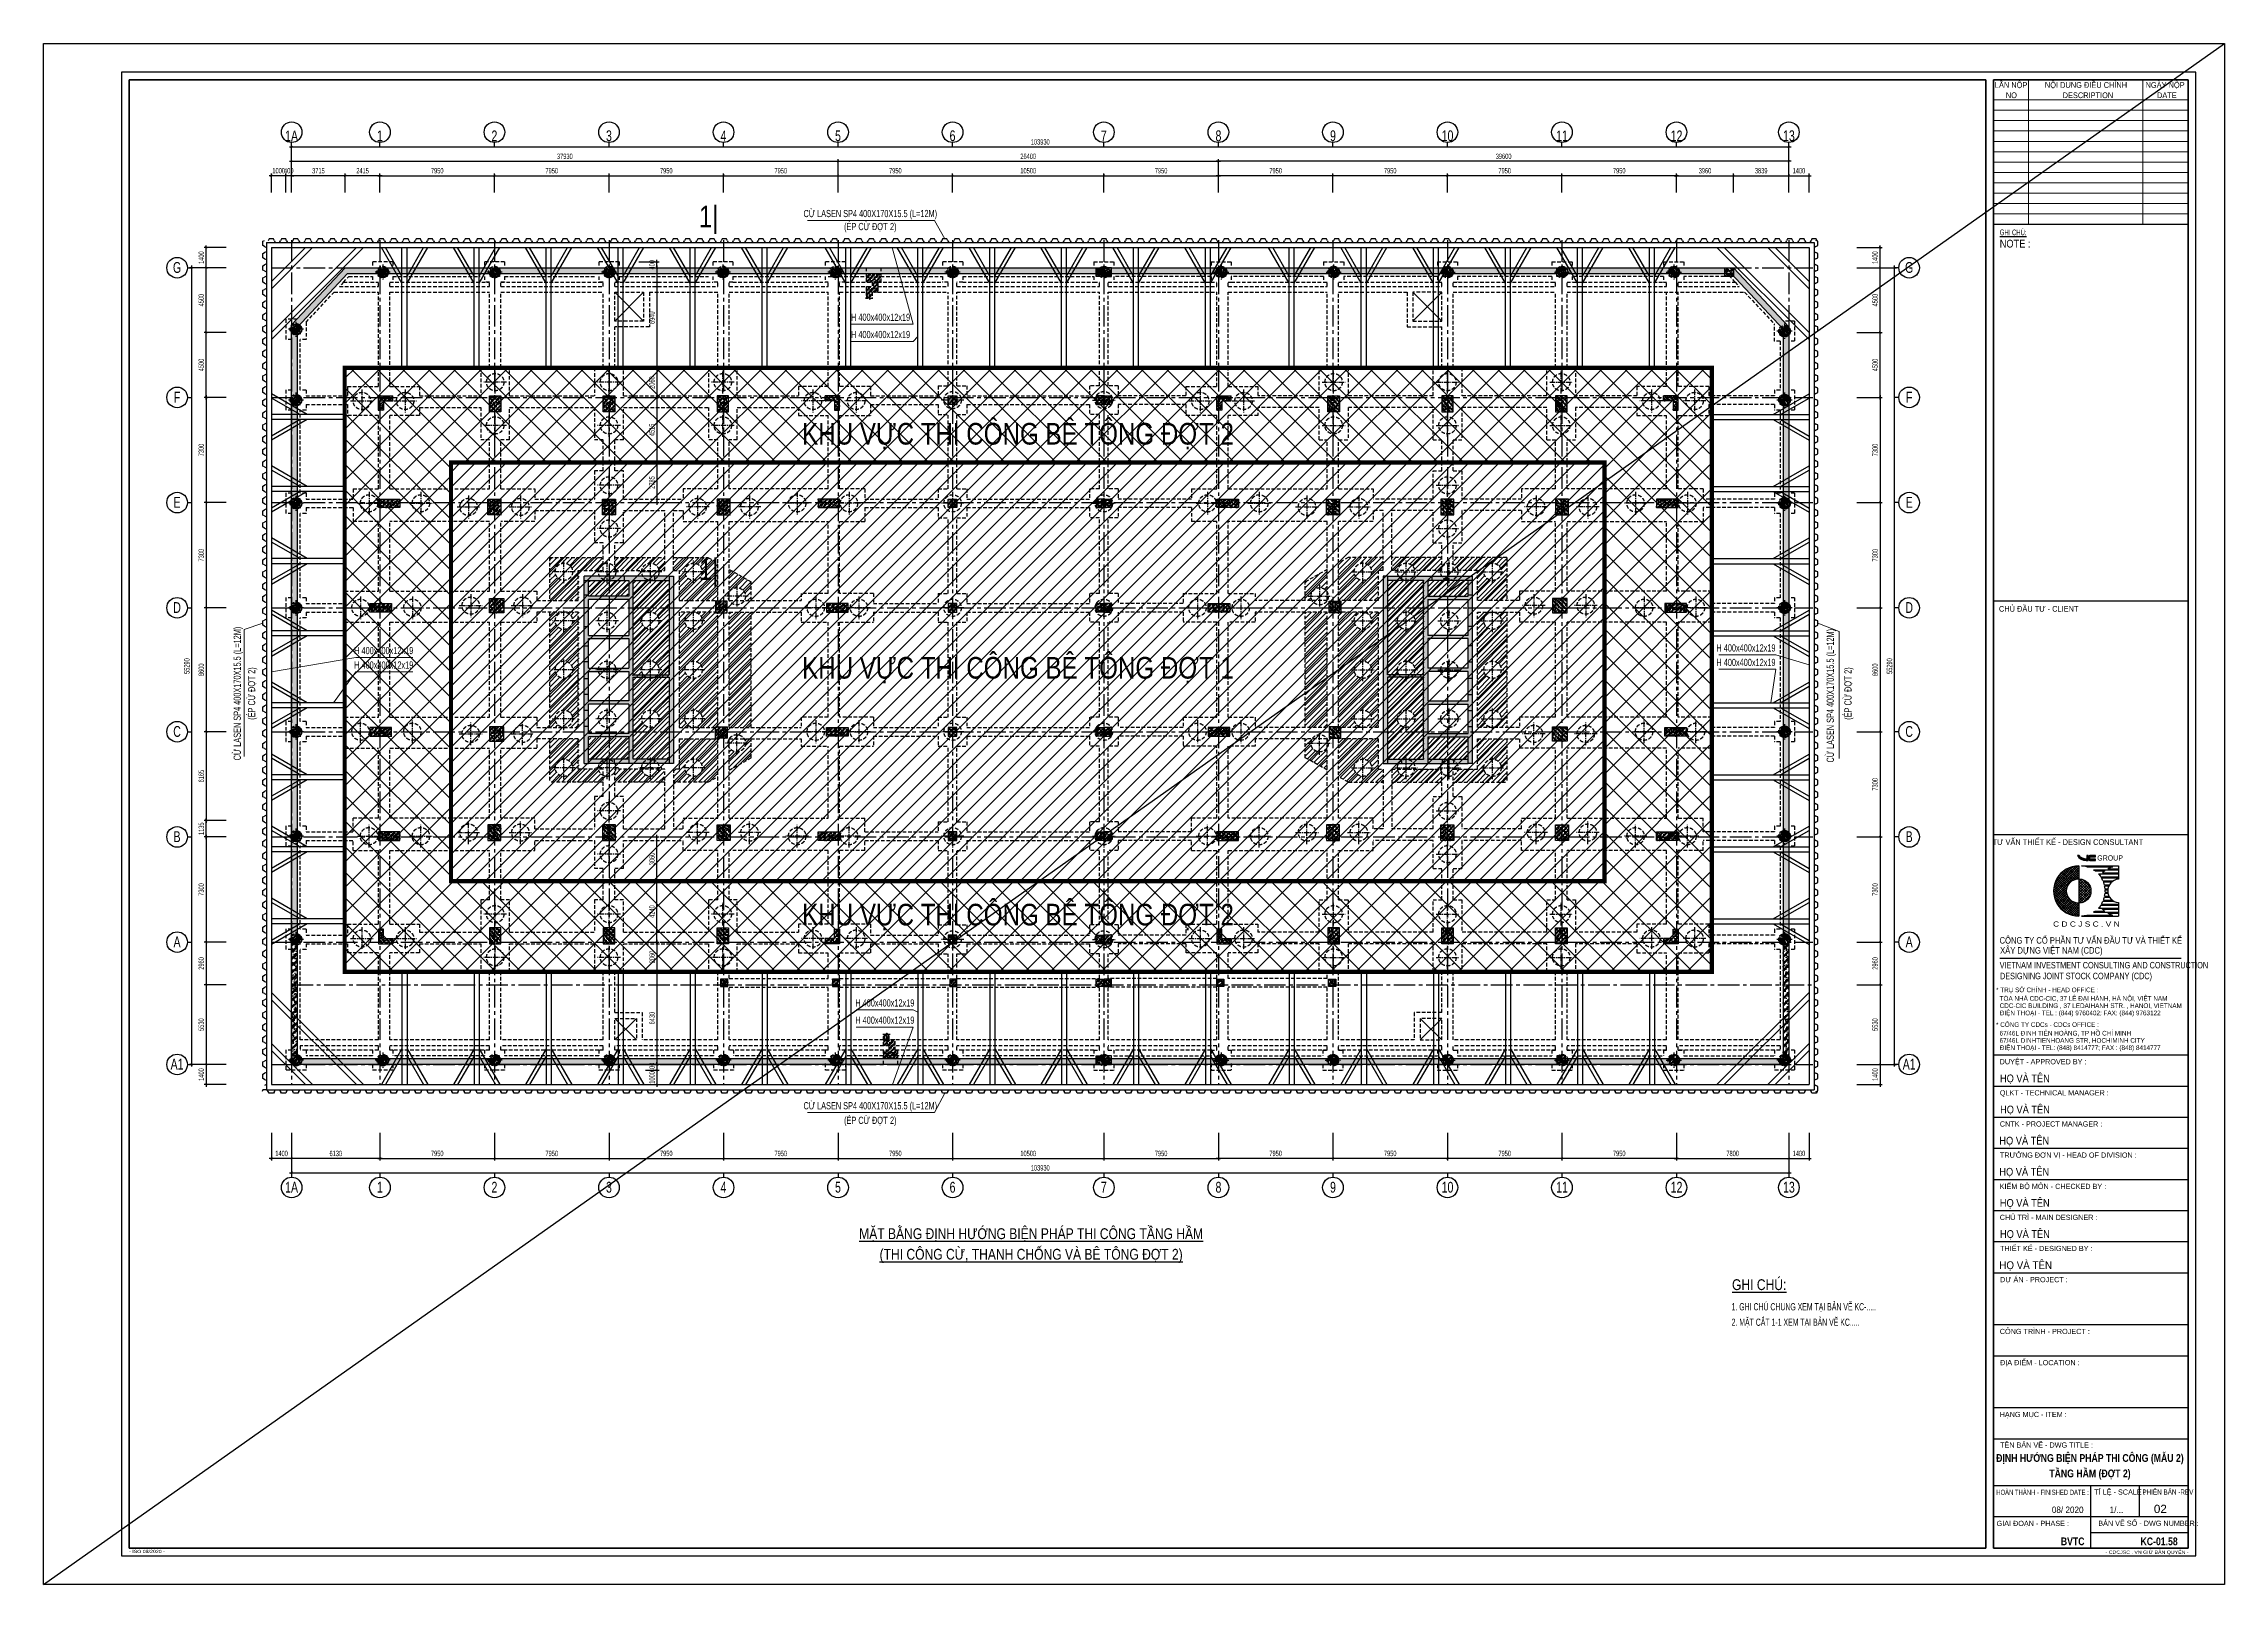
# Model space of a CAD drawing. Extents: x 71 to 3057337, y -14 to 345257.
# Drawn here: x 2905957 to 3057337, y 131417 to 238337 of the extents above; entities that cross this region are included whole.
import ezdxf
from ezdxf.enums import TextEntityAlignment as Align

# ---------------------------------------------------------------- set-up
doc = ezdxf.new("R2010")
doc.units = 0
doc.header["$LTSCALE"] = 1000
doc.header["$MEASUREMENT"] = 0
doc.header["$PDMODE"] = 3
doc.linetypes.add('CENTER2', pattern=[1.125, 0.75, -0.125, 0.125, -0.125])
doc.linetypes.add('HIDDEN', pattern=[0.375, 0.25, -0.125])
doc.layers.get('0').update_dxf_attribs({"linetype": 'CONTINUOUS'})
doc.layers.get('Defpoints').update_dxf_attribs({"linetype": 'CONTINUOUS'})
for name, color, linetype in [('03BORDER', 3, 'CONTINUOUS'), ('12CHI', 1, 'CONTINUOUS'), ('CDC -TEXT KHUNG', 7, 'CONTINUOUS'), ('CDC-KHUNGTEN', 7, 'CONTINUOUS'), ('CDC.01.AXIS', 160, 'CENTER2'), ('CDC.02.DIM', 1, 'CONTINUOUS'), ('CDC.04.HIDDEN', 8, 'HIDDEN'), ('CDC.05.STEEL', 4, 'CONTINUOUS'), ('CDC.06.TEXT', 2, 'CONTINUOUS'), ('CDC.09.COLUMN', 4, 'CONTINUOUS'), ('CDC.10.HATCH', 9, 'CONTINUOUS'), ('CDC.14.STEELNUM', 2, 'CONTINUOUS'), ('CDC.16.BIGTEXT', 6, 'CONTINUOUS'), ('DIM', 1, 'CONTINUOUS')]:
    doc.layers.add(name, color=color, linetype=linetype)
doc.layers.add('KCS_CHI', color=1, linetype='CONTINUOUS', lineweight=15)
doc.layers.add('KCS_Plotter', color=11, linetype='CONTINUOUS', plot=False)
doc.styles.add('ARIAL', font='arial.ttf', dxfattribs={"width": 0.6})
doc.styles.add('Arial_4', font='arial.ttf', dxfattribs={"width": 0.75, "height": 3})
doc.styles.add('Arial_B_3', font='arialbd.ttf', dxfattribs={"width": 0.75, "height": 3})
doc.styles.add('KT CDC', font='arial.ttf', dxfattribs={"width": 0.85, "height": 200})
doc.dimstyles.new('D150', dxfattribs={"dimscale": 150, "dimtxt": 2.5, "dimasz": 1, "dimexe": 1, "dimexo": 0, "dimgap": 1, "dimtad": 1, "dimdec": 0, "dimdsep": 46, "dimtxsty": 'ARIAL', "dimblk": 'ARCHTICK', "dimcen": 1, "dimdle": 1, "dimclrd": 1, "dimclre": 1, "dimclrt": 2, "dimadec": 0, "dimazin": 0, "dimtfac": 0.00072, "dimtdec": 0, "dimtix": 1, "dimtmove": 2, "dimatfit": 3, "dimldrblk": 'ARCHTICK', "dimfxl": 1, "dimtolj": 1, "dimlwd": -1, "dimlwe": -1, "dimarcsym": 0})
pattern_1 = [(45, (-322837.27, 0), (-176.776695, 176.776695), [])]
pattern_2 = [(50, (-323387.27, 0), (358.63009, -31.376067), [37.5, -412.5]), (355, (-323387.27, 0), (-69.37567, 376.09607), [30, -330]), (100.4514, (-323357.4, -2.6), (289.25469, 344.71977), [31.870095, -350.571056]), (46.1842, (-323387.27, 100), (533.62052, -82.75951), [56.25, -618.75]), (96.6356, (-323342.8, 93.1), (467.33135, 487.05894), [47.80514, -525.8565]), (351.1842, (-323387.3, 100), (467.33097, 487.0593), [45, -495]), (21, (-323337.27, 75), (298.453526, -201.309445), [37.5, -412.5]), (326, (-323337.27, 75), (121.657666, 362.57502), [30, -330]), (71.4514, (-323312.4, 58.22), (420.111314, 161.26525), [31.870095, -350.571056]), (37.5, (-323387.27, 0), (6.079928, 166.446927), [0, -326, 0, -335, 0, -331.25]), (7.5, (-323387.27, 0), (131.534769, 197.205856), [0, -191, 0, -318.5, 0, -126.25]), (327.5, (-323498.77, 0), (266.911218, -11.277436), [0, -125, 0, -390, 0, -517.5]), (317.5, (-323548.77, 0), (291.593085, 50.05249), [0, -162.5, 0, -259, 0, -367.5]), (45, (-323387.27, 0), (-150.26019, 150.26019), []), (45, (-323387.27, 61.25), (-150.26019, 150.26019), [])]
pattern_3 = [(50, (-323337.27, 0), (358.63009, -31.376067), [37.5, -412.5]), (355, (-323337.27, 0), (-69.37567, 376.09607), [30, -330]), (100.4514, (-323307.4, -2.6), (289.25469, 344.71977), [31.870095, -350.571056]), (46.1842, (-323337.27, 100), (533.62052, -82.75951), [56.25, -618.75]), (96.6356, (-323292.8, 93.1), (467.33135, 487.05894), [47.80514, -525.8565]), (351.1842, (-323337.3, 100), (467.33097, 487.0593), [45, -495]), (21, (-323287.27, 75), (298.453526, -201.309445), [37.5, -412.5]), (326, (-323287.27, 75), (121.657666, 362.57502), [30, -330]), (71.4514, (-323262.4, 58.22), (420.111314, 161.26525), [31.870095, -350.571056]), (37.5, (-323337.27, 0), (6.079928, 166.446927), [0, -326, 0, -335, 0, -331.25]), (7.5, (-323337.27, 0), (131.534769, 197.205856), [0, -191, 0, -318.5, 0, -126.25]), (327.5, (-323448.77, 0), (266.911218, -11.277436), [0, -125, 0, -390, 0, -517.5]), (317.5, (-323498.77, 0), (291.593085, 50.05249), [0, -162.5, 0, -259, 0, -367.5]), (45, (-323337.27, 0), (-150.26019, 150.26019), []), (45, (-323337.27, 61.25), (-150.26019, 150.26019), [])]
pattern_4 = [(50, (-322187.27, 0), (573.80815, -50.20171), [60, -660]), (355, (-322187.3, 0), (-111.00107, 601.7537), [48, -528]), (100.4514, (-322139.46, -4.2), (462.8075, 551.55163), [50.99215, -560.91369]), (46.1842, (-322187.3, 160), (853.79284, -132.4152), [90, -990]), (96.6356, (-322116.1, 149), (747.73016, 779.2943), [76.48823, -841.3704]), (351.1842, (-322187.3, 160), (747.72956, 779.2949), [72, -792]), (21, (-322107.27, 120), (477.52564, -322.09511), [60, -660]), (326, (-322107.3, 120), (194.65227, 580.12004), [48, -528]), (71.4514, (-322067.5, 93.16), (672.1781, 258.0244), [50.99215, -560.91369]), (37.5, (-322187.27, 0), (9.727884, 266.315083), [0, -521.6, 0, -536, 0, -530]), (7.5, (-322187.27, 0), (210.45563, 315.52937), [0, -305.6, 0, -509.6, 0, -202]), (327.5, (-322365.67, 0), (427.05795, -18.043897), [0, -200, 0, -624, 0, -828]), (317.5, (-322445.67, 0), (466.548935, 80.083986), [0, -260, 0, -414.4, 0, -588]), (45, (-322187.27, 0), (-240.416306, 240.416306), []), (45, (-322187.27, 98), (-240.416306, 240.416306), [])]
pattern_5 = [(50, (-322187.27, -95344.57), (573.80815, -50.20171), [60, -660]), (355, (-322187.3, -95344.6), (-111.00107, 601.7537), [48, -528]), (100.4514, (-322139.46, -95348.76), (462.8075, 551.55163), [50.99215, -560.91369]), (46.1842, (-322187.3, -95184.6), (853.79284, -132.4152), [90, -990]), (96.6356, (-322116.1, -95195.6), (747.73016, 779.2943), [76.48823, -841.3704]), (351.1842, (-322187.3, -95184.6), (747.72956, 779.2949), [72, -792]), (21, (-322107.27, -95224.57), (477.52564, -322.09511), [60, -660]), (326, (-322107.3, -95224.6), (194.65227, 580.12004), [48, -528]), (71.4514, (-322067.5, -95251.4), (672.1781, 258.0244), [50.99215, -560.91369]), (37.5, (-322187.27, -95344.57), (9.727884, 266.315083), [0, -521.6, 0, -536, 0, -530]), (7.5, (-322187.27, -95344.57), (210.45563, 315.52937), [0, -305.6, 0, -509.6, 0, -202]), (327.5, (-322365.67, -95344.57), (427.05795, -18.043897), [0, -200, 0, -624, 0, -828]), (317.5, (-322445.67, -95344.57), (466.548935, 80.083986), [0, -260, 0, -414.4, 0, -588]), (45, (-322187.27, -95344.57), (-240.416306, 240.416306), []), (45, (-322187.27, -95246.57), (-240.416306, 240.416306), [])]
pattern_6 = [(50, (-322187.27, 0), (358.63009, -31.376067), [37.5, -412.5]), (355, (-322187.27, 0), (-69.37567, 376.09607), [30, -330]), (100.4514, (-322157.4, -2.6), (289.25469, 344.71977), [31.870095, -350.571056]), (46.1842, (-322187.27, 100), (533.62052, -82.75951), [56.25, -618.75]), (96.6356, (-322142.8, 93.1), (467.33135, 487.05894), [47.80514, -525.8565]), (351.1842, (-322187.3, 100), (467.33097, 487.0593), [45, -495]), (21, (-322137.27, 75), (298.453526, -201.309445), [37.5, -412.5]), (326, (-322137.27, 75), (121.657666, 362.57502), [30, -330]), (71.4514, (-322112.4, 58.22), (420.111314, 161.26525), [31.870095, -350.571056]), (37.5, (-322187.27, 0), (6.079928, 166.446927), [0, -326, 0, -335, 0, -331.25]), (7.5, (-322187.27, 0), (131.534769, 197.205856), [0, -191, 0, -318.5, 0, -126.25]), (327.5, (-322298.77, 0), (266.911218, -11.277436), [0, -125, 0, -390, 0, -517.5]), (317.5, (-322348.77, 0), (291.593085, 50.05249), [0, -162.5, 0, -259, 0, -367.5]), (45, (-322187.27, 0), (-150.26019, 150.26019), []), (45, (-322187.27, 61.25), (-150.26019, 150.26019), [])]
pattern_7 = [(50, (-323387.27, 0), (358.63009, -31.376067), [37.5, -412.5]), (355, (-323387.27, 0), (-69.37567, 376.09607), [30, -330]), (100.4514, (-323357.4, -2.6), (289.25469, 344.71977), [31.870095, -350.571056]), (46.1842, (-323387.27, 100), (533.62052, -82.75951), [56.25, -618.75]), (96.6356, (-323342.8, 93.1), (467.33135, 487.05894), [47.80514, -525.8565]), (351.1842, (-323387.3, 100), (467.33097, 487.0593), [45, -495]), (21, (-323337.27, 75), (298.453526, -201.309445), [37.5, -412.5]), (326, (-323337.27, 75), (121.657666, 362.57502), [30, -330]), (71.4514, (-323312.4, 58.22), (420.111314, 161.26525), [31.870095, -350.571056]), (37.5, (-323387.27, 0), (6.079928, 166.446927), [0, -326, 0, -335, 0, -331.25]), (7.5, (-323387.27, 0), (131.534769, 197.205856), [0, -191, 0, -318.5, 0, -126.25]), (327.5, (-323498.77, 0), (266.911218, -11.277436), [0, -125, 0, -390, 0, -517.5]), (317.5, (-323548.77, 0), (291.593085, 50.05249), [0, -162.5, 0, -259, 0, -367.5]), (45, (-323387.27, 0), (-150.26019, 150.26019), []), (45, (-323387.27, 61.25), (-150.26019, 150.26019), [])]
pattern_8 = [(50, (-320987.27, 0), (358.63009, -31.376067), [37.5, -412.5]), (355, (-320987.27, 0), (-69.37567, 376.09607), [30, -330]), (100.4514, (-320957.4, -2.6), (289.25469, 344.71977), [31.870095, -350.571056]), (46.1842, (-320987.27, 100), (533.62052, -82.75951), [56.25, -618.75]), (96.6356, (-320942.8, 93.1), (467.33135, 487.05894), [47.80514, -525.8565]), (351.1842, (-320987.3, 100), (467.33097, 487.0593), [45, -495]), (21, (-320937.27, 75), (298.453526, -201.309445), [37.5, -412.5]), (326, (-320937.27, 75), (121.657666, 362.57502), [30, -330]), (71.4514, (-320912.4, 58.22), (420.111314, 161.26525), [31.870095, -350.571056]), (37.5, (-320987.27, 0), (6.079928, 166.446927), [0, -326, 0, -335, 0, -331.25]), (7.5, (-320987.27, 0), (131.534769, 197.205856), [0, -191, 0, -318.5, 0, -126.25]), (327.5, (-321098.77, 0), (266.911218, -11.277436), [0, -125, 0, -390, 0, -517.5]), (317.5, (-321148.77, 0), (291.593085, 50.05249), [0, -162.5, 0, -259, 0, -367.5]), (45, (-320987.27, 0), (-150.26019, 150.26019), []), (45, (-320987.27, 61.25), (-150.26019, 150.26019), [])]
pattern_9 = [(50, (-321037.27, 0), (358.63009, -31.376067), [37.5, -412.5]), (355, (-321037.27, 0), (-69.37567, 376.09607), [30, -330]), (100.4514, (-321007.4, -2.6), (289.25469, 344.71977), [31.870095, -350.571056]), (46.1842, (-321037.27, 100), (533.62052, -82.75951), [56.25, -618.75]), (96.6356, (-320992.8, 93.1), (467.33135, 487.05894), [47.80514, -525.8565]), (351.1842, (-321037.3, 100), (467.33097, 487.0593), [45, -495]), (21, (-320987.27, 75), (298.453526, -201.309445), [37.5, -412.5]), (326, (-320987.27, 75), (121.657666, 362.57502), [30, -330]), (71.4514, (-320962.4, 58.22), (420.111314, 161.26525), [31.870095, -350.571056]), (37.5, (-321037.27, 0), (6.079928, 166.446927), [0, -326, 0, -335, 0, -331.25]), (7.5, (-321037.27, 0), (131.534769, 197.205856), [0, -191, 0, -318.5, 0, -126.25]), (327.5, (-321148.77, 0), (266.911218, -11.277436), [0, -125, 0, -390, 0, -517.5]), (317.5, (-321198.77, 0), (291.593085, 50.05249), [0, -162.5, 0, -259, 0, -367.5]), (45, (-321037.27, 0), (-150.26019, 150.26019), []), (45, (-321037.27, 61.25), (-150.26019, 150.26019), [])]
pattern_10 = [(50, (-321037.27, 0), (358.63009, -31.376067), [37.5, -412.5]), (355, (-321037.27, 0), (-69.37567, 376.09607), [30, -330]), (100.4514, (-321007.4, -2.6), (289.25469, 344.71977), [31.870095, -350.571056]), (46.1842, (-321037.27, 100), (533.62052, -82.75951), [56.25, -618.75]), (96.6356, (-320992.8, 93.1), (467.33135, 487.05894), [47.80514, -525.8565]), (351.1842, (-321037.3, 100), (467.33097, 487.0593), [45, -495]), (21, (-320987.27, 75), (298.453526, -201.309445), [37.5, -412.5]), (326, (-320987.27, 75), (121.657666, 362.57502), [30, -330]), (71.4514, (-320962.4, 58.22), (420.111314, 161.26525), [31.870095, -350.571056]), (37.5, (-321037.27, 0), (6.079928, 166.446927), [0, -326, 0, -335, 0, -331.25]), (7.5, (-321037.27, 0), (131.534769, 197.205856), [0, -191, 0, -318.5, 0, -126.25]), (327.5, (-321148.77, 0), (266.911218, -11.277436), [0, -125, 0, -390, 0, -517.5]), (317.5, (-321198.77, 0), (291.593085, 50.05249), [0, -162.5, 0, -259, 0, -367.5]), (45, (-321037.27, 0), (-150.26019, 150.26019), []), (45, (-321037.27, 61.25), (-150.26019, 150.26019), [])]
pattern_11 = [(50, (-321587.27, 0), (358.63009, -31.376067), [37.5, -412.5]), (355, (-321587.27, 0), (-69.37567, 376.09607), [30, -330]), (100.4514, (-321557.4, -2.6), (289.25469, 344.71977), [31.870095, -350.571056]), (46.1842, (-321587.27, 100), (533.62052, -82.75951), [56.25, -618.75]), (96.6356, (-321542.8, 93.1), (467.33135, 487.05894), [47.80514, -525.8565]), (351.1842, (-321587.3, 100), (467.33097, 487.0593), [45, -495]), (21, (-321537.27, 75), (298.453526, -201.309445), [37.5, -412.5]), (326, (-321537.27, 75), (121.657666, 362.57502), [30, -330]), (71.4514, (-321512.4, 58.22), (420.111314, 161.26525), [31.870095, -350.571056]), (37.5, (-321587.27, 0), (6.079928, 166.446927), [0, -326, 0, -335, 0, -331.25]), (7.5, (-321587.27, 0), (131.534769, 197.205856), [0, -191, 0, -318.5, 0, -126.25]), (327.5, (-321698.77, 0), (266.911218, -11.277436), [0, -125, 0, -390, 0, -517.5]), (317.5, (-321748.77, 0), (291.593085, 50.05249), [0, -162.5, 0, -259, 0, -367.5]), (45, (-321587.27, 0), (-150.26019, 150.26019), []), (45, (-321587.27, 61.25), (-150.26019, 150.26019), [])]
pattern_12 = [(50, (-322487.27, 0), (358.63009, -31.376067), [37.5, -412.5]), (355, (-322487.27, 0), (-69.37567, 376.09607), [30, -330]), (100.4514, (-322457.4, -2.6), (289.25469, 344.71977), [31.870095, -350.571056]), (46.1842, (-322487.27, 100), (533.62052, -82.75951), [56.25, -618.75]), (96.6356, (-322442.8, 93.1), (467.33135, 487.05894), [47.80514, -525.8565]), (351.1842, (-322487.3, 100), (467.33097, 487.0593), [45, -495]), (21, (-322437.27, 75), (298.453526, -201.309445), [37.5, -412.5]), (326, (-322437.27, 75), (121.657666, 362.57502), [30, -330]), (71.4514, (-322412.4, 58.22), (420.111314, 161.26525), [31.870095, -350.571056]), (37.5, (-322487.27, 0), (6.079928, 166.446927), [0, -326, 0, -335, 0, -331.25]), (7.5, (-322487.27, 0), (131.534769, 197.205856), [0, -191, 0, -318.5, 0, -126.25]), (327.5, (-322598.77, 0), (266.911218, -11.277436), [0, -125, 0, -390, 0, -517.5]), (317.5, (-322648.77, 0), (291.593085, 50.05249), [0, -162.5, 0, -259, 0, -367.5]), (45, (-322487.27, 0), (-150.26019, 150.26019), []), (45, (-322487.27, 61.25), (-150.26019, 150.26019), [])]
pattern_13 = [(50, (-323087.27, 0), (358.63009, -31.376067), [37.5, -412.5]), (355, (-323087.27, 0), (-69.37567, 376.09607), [30, -330]), (100.4514, (-323057.4, -2.6), (289.25469, 344.71977), [31.870095, -350.571056]), (46.1842, (-323087.27, 100), (533.62052, -82.75951), [56.25, -618.75]), (96.6356, (-323042.8, 93.1), (467.33135, 487.05894), [47.80514, -525.8565]), (351.1842, (-323087.3, 100), (467.33097, 487.0593), [45, -495]), (21, (-323037.27, 75), (298.453526, -201.309445), [37.5, -412.5]), (326, (-323037.27, 75), (121.657666, 362.57502), [30, -330]), (71.4514, (-323012.4, 58.22), (420.111314, 161.26525), [31.870095, -350.571056]), (37.5, (-323087.27, 0), (6.079928, 166.446927), [0, -326, 0, -335, 0, -331.25]), (7.5, (-323087.27, 0), (131.534769, 197.205856), [0, -191, 0, -318.5, 0, -126.25]), (327.5, (-323198.77, 0), (266.911218, -11.277436), [0, -125, 0, -390, 0, -517.5]), (317.5, (-323248.77, 0), (291.593085, 50.05249), [0, -162.5, 0, -259, 0, -367.5]), (45, (-323087.27, 0), (-150.26019, 150.26019), []), (45, (-323087.27, 61.25), (-150.26019, 150.26019), [])]
pattern_14 = [(130, (3249472.2, 0), (-358.63009, -31.376067), [37.5, -412.5]), (185, (3249472.2, 0), (69.37567, 376.09607), [30, -330]), (79.5486, (3249442.3, -2.6), (-289.25469, 344.71977), [31.870095, -350.571056]), (133.8158, (3249472.2, 100), (-533.62052, -82.75951), [56.25, -618.75]), (83.3644, (3249427.73, 93.1), (-467.33135, 487.05894), [47.80514, -525.8565]), (188.8158, (3249472.2, 100), (-467.33097, 487.0593), [45, -495]), (159, (3249422.2, 75), (-298.453526, -201.309445), [37.5, -412.5]), (214, (3249422.2, 75), (-121.657666, 362.57502), [30, -330]), (108.5486, (3249397.32, 58.22), (-420.111314, 161.26525), [31.870095, -350.571056]), (142.5, (3249472.2, 0), (-6.079928, 166.446927), [0, -326, 0, -335, 0, -331.25]), (172.5, (3249472.2, 0), (-131.534769, 197.205856), [0, -191, 0, -318.5, 0, -126.25]), (212.5, (3249583.7, 0), (-266.911218, -11.277436), [0, -125, 0, -390, 0, -517.5]), (222.5, (3249633.7, 0), (-291.593085, 50.05249), [0, -162.5, 0, -259, 0, -367.5]), (135, (3249472.2, 0), (150.26019, 150.26019), []), (135, (3249472.2, 61.25), (150.26019, 150.26019), [])]
pattern_15 = [(130, (3250072.2, 0), (-358.63009, -31.376067), [37.5, -412.5]), (185, (3250072.2, 0), (69.37567, 376.09607), [30, -330]), (79.5486, (3250042.3, -2.6), (-289.25469, 344.71977), [31.870095, -350.571056]), (133.8158, (3250072.2, 100), (-533.62052, -82.75951), [56.25, -618.75]), (83.3644, (3250027.73, 93.1), (-467.33135, 487.05894), [47.80514, -525.8565]), (188.8158, (3250072.2, 100), (-467.33097, 487.0593), [45, -495]), (159, (3250022.2, 75), (-298.453526, -201.309445), [37.5, -412.5]), (214, (3250022.2, 75), (-121.657666, 362.57502), [30, -330]), (108.5486, (3249997.32, 58.22), (-420.111314, 161.26525), [31.870095, -350.571056]), (142.5, (3250072.2, 0), (-6.079928, 166.446927), [0, -326, 0, -335, 0, -331.25]), (172.5, (3250072.2, 0), (-131.534769, 197.205856), [0, -191, 0, -318.5, 0, -126.25]), (212.5, (3250183.7, 0), (-266.911218, -11.277436), [0, -125, 0, -390, 0, -517.5]), (222.5, (3250233.7, 0), (-291.593085, 50.05249), [0, -162.5, 0, -259, 0, -367.5]), (135, (3250072.2, 0), (150.26019, 150.26019), []), (135, (3250072.2, 61.25), (150.26019, 150.26019), [])]
pattern_16 = [(45, (-322187.27, 0), (-176.776695, 176.776695), [])]
pattern_17 = [(45, (-321537.27, 0), (-176.776695, 176.776695), [])]

# ---------------------------------------------------------------- blocks, each defined once
blk = doc.blocks.new('_ARCHTICK')
at = {"color": 0, "linetype": 'ByBlock', "const_width": 0.15}
blk.add_lwpolyline([(-0.5, -0.5), (0.5, 0.5)], dxfattribs=at)
blk = doc.blocks.new('*D43')
at = {"layer": 'CDC.02.DIM', "color": 1, "transparency": 16777216}
for p, q in [((2929304, 162758), (2929304, 160828)), ((2937254, 162758), (2937254, 160828)), ((2929154, 160978), (2937404, 160978))]:
    blk.add_line(p, q, dxfattribs=at)
at = {"layer": 'Defpoints', "color": 0, "transparency": 16777216}
for p in [(2929304, 162758), (2937254, 162758), (2937254, 160978)]:
    blk.add_point(p, dxfattribs=at)
at = {"layer": 'CDC.02.DIM', "color": 1, "transparency": 16777216, "xscale": 150, "yscale": 150, "zscale": 150, "rotation": 180}
blk.add_blockref('_ARCHTICK', (2929304, 160978), dxfattribs=at)
at = {"layer": 'CDC.02.DIM', "color": 1, "transparency": 16777216, "xscale": 150, "yscale": 150, "zscale": 150}
blk.add_blockref('_ARCHTICK', (2937254, 160978), dxfattribs=at)
at = {"layer": 'CDC.02.DIM', "color": 2, "transparency": 16777216, "insert": (2933279, 161319), "char_height": 375, "attachment_point": 5, "style": 'ARIAL'}
blk.add_mtext('\\A1;7950', dxfattribs=at)
blk = doc.blocks.new('*D44')
at = {"layer": 'CDC.02.DIM', "color": 1, "transparency": 16777216}
for p, q in [((2937254, 162758), (2937254, 160828)), ((2945204, 162758), (2945204, 160828)), ((2937104, 160978), (2945354, 160978))]:
    blk.add_line(p, q, dxfattribs=at)
at = {"layer": 'Defpoints', "color": 0, "transparency": 16777216}
for p in [(2937254, 162758), (2945204, 162758), (2945204, 160978)]:
    blk.add_point(p, dxfattribs=at)
at = {"layer": 'CDC.02.DIM', "color": 1, "transparency": 16777216, "xscale": 150, "yscale": 150, "zscale": 150, "rotation": 180}
blk.add_blockref('_ARCHTICK', (2937254, 160978), dxfattribs=at)
at = {"layer": 'CDC.02.DIM', "color": 1, "transparency": 16777216, "xscale": 150, "yscale": 150, "zscale": 150}
blk.add_blockref('_ARCHTICK', (2945204, 160978), dxfattribs=at)
at = {"layer": 'CDC.02.DIM', "color": 2, "transparency": 16777216, "insert": (2941229, 161319), "char_height": 375, "attachment_point": 5, "style": 'ARIAL'}
blk.add_mtext('\\A1;7950', dxfattribs=at)
blk = doc.blocks.new('*D45')
at = {"layer": 'CDC.02.DIM', "color": 1, "transparency": 16777216}
for p, q in [((2945204, 162758), (2945204, 160828)), ((2953154, 162758), (2953154, 160828)), ((2945054, 160978), (2953304, 160978))]:
    blk.add_line(p, q, dxfattribs=at)
at = {"layer": 'Defpoints', "color": 0, "transparency": 16777216}
for p in [(2945204, 162758), (2953154, 162758), (2953154, 160978)]:
    blk.add_point(p, dxfattribs=at)
at = {"layer": 'CDC.02.DIM', "color": 1, "transparency": 16777216, "xscale": 150, "yscale": 150, "zscale": 150, "rotation": 180}
blk.add_blockref('_ARCHTICK', (2945204, 160978), dxfattribs=at)
at = {"layer": 'CDC.02.DIM', "color": 1, "transparency": 16777216, "xscale": 150, "yscale": 150, "zscale": 150}
blk.add_blockref('_ARCHTICK', (2953154, 160978), dxfattribs=at)
at = {"layer": 'CDC.02.DIM', "color": 2, "transparency": 16777216, "insert": (2949179, 161319), "char_height": 375, "attachment_point": 5, "style": 'ARIAL'}
blk.add_mtext('\\A1;7950', dxfattribs=at)
blk = doc.blocks.new('*D46')
at = {"layer": 'CDC.02.DIM', "color": 1, "transparency": 16777216}
for p, q in [((2953154, 162758), (2953154, 160828)), ((2961104, 162758), (2961104, 160828)), ((2953004, 160978), (2961254, 160978))]:
    blk.add_line(p, q, dxfattribs=at)
at = {"layer": 'Defpoints', "color": 0, "transparency": 16777216}
for p in [(2953154, 162758), (2961104, 162758), (2961104, 160978)]:
    blk.add_point(p, dxfattribs=at)
at = {"layer": 'CDC.02.DIM', "color": 1, "transparency": 16777216, "xscale": 150, "yscale": 150, "zscale": 150, "rotation": 180}
blk.add_blockref('_ARCHTICK', (2953154, 160978), dxfattribs=at)
at = {"layer": 'CDC.02.DIM', "color": 1, "transparency": 16777216, "xscale": 150, "yscale": 150, "zscale": 150}
blk.add_blockref('_ARCHTICK', (2961104, 160978), dxfattribs=at)
at = {"layer": 'CDC.02.DIM', "color": 2, "transparency": 16777216, "insert": (2957129, 161319), "char_height": 375, "attachment_point": 5, "style": 'ARIAL'}
blk.add_mtext('\\A1;7950', dxfattribs=at)
blk = doc.blocks.new('*D47')
at = {"layer": 'CDC.02.DIM', "color": 1, "transparency": 16777216}
for p, q in [((2918635, 213786), (2917092, 213786)), ((2917242, 213936), (2917242, 206336)), ((2918635, 206486), (2917092, 206486))]:
    blk.add_line(p, q, dxfattribs=at)
at = {"layer": 'Defpoints', "color": 0, "transparency": 16777216}
for p in [(2918635, 213786), (2917242, 206486), (2918635, 206486)]:
    blk.add_point(p, dxfattribs=at)
at = {"layer": 'CDC.02.DIM', "color": 1, "transparency": 16777216, "xscale": 150, "yscale": 150, "zscale": 150}
for p, rotation in [((2917242, 213786), 90), ((2917242, 206486), 270)]:
    blk.add_blockref('_ARCHTICK', p, dxfattribs=dict(at, rotation=rotation))
at = {"layer": 'CDC.02.DIM', "color": 2, "transparency": 16777216, "insert": (2916900, 210136), "char_height": 375, "attachment_point": 5, "rotation": 90, "style": 'ARIAL'}
blk.add_mtext('\\A1;7300', dxfattribs=at)
blk = doc.blocks.new('*D48')
at = {"layer": 'CDC.02.DIM', "color": 1, "transparency": 16777216}
for p, q in [((2918635, 206486), (2917092, 206486)), ((2917242, 206636), (2917242, 199036)), ((2918635, 199186), (2917092, 199186))]:
    blk.add_line(p, q, dxfattribs=at)
at = {"layer": 'Defpoints', "color": 0, "transparency": 16777216}
for p in [(2918635, 206486), (2917242, 199186), (2918635, 199186)]:
    blk.add_point(p, dxfattribs=at)
at = {"layer": 'CDC.02.DIM', "color": 1, "transparency": 16777216, "xscale": 150, "yscale": 150, "zscale": 150}
for p, rotation in [((2917242, 206486), 90), ((2917242, 199186), 270)]:
    blk.add_blockref('_ARCHTICK', p, dxfattribs=dict(at, rotation=rotation))
at = {"layer": 'CDC.02.DIM', "color": 2, "transparency": 16777216, "insert": (2916900, 202836), "char_height": 375, "attachment_point": 5, "rotation": 90, "style": 'ARIAL'}
blk.add_mtext('\\A1;7300', dxfattribs=at)
blk = doc.blocks.new('*D49')
at = {"layer": 'CDC.02.DIM', "color": 1, "transparency": 16777216}
for p, q in [((2918635, 199186), (2917092, 199186)), ((2917242, 199336), (2917242, 190436)), ((2918635, 190586), (2917092, 190586))]:
    blk.add_line(p, q, dxfattribs=at)
at = {"layer": 'Defpoints', "color": 0, "transparency": 16777216}
for p in [(2918635, 199186), (2917242, 190586), (2918635, 190586)]:
    blk.add_point(p, dxfattribs=at)
at = {"layer": 'CDC.02.DIM', "color": 1, "transparency": 16777216, "xscale": 150, "yscale": 150, "zscale": 150}
for p, rotation in [((2917242, 199186), 90), ((2917242, 190586), 270)]:
    blk.add_blockref('_ARCHTICK', p, dxfattribs=dict(at, rotation=rotation))
at = {"layer": 'CDC.02.DIM', "color": 2, "transparency": 16777216, "insert": (2916900, 194886), "char_height": 375, "attachment_point": 5, "rotation": 90, "style": 'ARIAL'}
blk.add_mtext('\\A1;8600', dxfattribs=at)
blk = doc.blocks.new('*D50')
at = {"layer": 'CDC.02.DIM', "color": 1, "transparency": 16777216}
for p, q in [((2918635, 190586), (2917092, 190586)), ((2917242, 190736), (2917242, 184271)), ((2918635, 184421), (2917092, 184421))]:
    blk.add_line(p, q, dxfattribs=at)
at = {"layer": 'Defpoints', "color": 0, "transparency": 16777216}
for p in [(2918635, 190586), (2917242, 184421), (2918635, 184421)]:
    blk.add_point(p, dxfattribs=at)
at = {"layer": 'CDC.02.DIM', "color": 1, "transparency": 16777216, "xscale": 150, "yscale": 150, "zscale": 150}
for p, rotation in [((2917242, 190586), 90), ((2917242, 184421), 270)]:
    blk.add_blockref('_ARCHTICK', p, dxfattribs=dict(at, rotation=rotation))
at = {"layer": 'CDC.02.DIM', "color": 2, "transparency": 16777216, "insert": (2916900, 187504), "char_height": 375, "attachment_point": 5, "rotation": 90, "style": 'ARIAL'}
blk.add_mtext('\\A1;6165', dxfattribs=at)
blk = doc.blocks.new('*D51')
at = {"layer": 'CDC.02.DIM', "color": 1, "transparency": 16777216}
for p, q in [((2918635, 183286), (2917092, 183286)), ((2917242, 183436), (2917242, 175836)), ((2918635, 175986), (2917092, 175986))]:
    blk.add_line(p, q, dxfattribs=at)
at = {"layer": 'Defpoints', "color": 0, "transparency": 16777216}
for p in [(2918635, 183286), (2917242, 175986), (2918635, 175986)]:
    blk.add_point(p, dxfattribs=at)
at = {"layer": 'CDC.02.DIM', "color": 1, "transparency": 16777216, "xscale": 150, "yscale": 150, "zscale": 150}
for p, rotation in [((2917242, 183286), 90), ((2917242, 175986), 270)]:
    blk.add_blockref('_ARCHTICK', p, dxfattribs=dict(at, rotation=rotation))
at = {"layer": 'CDC.02.DIM', "color": 2, "transparency": 16777216, "insert": (2916900, 179636), "char_height": 375, "attachment_point": 5, "rotation": 90, "style": 'ARIAL'}
blk.add_mtext('\\A1;7300', dxfattribs=at)
blk = doc.blocks.new('*D52')
at = {"layer": 'CDC.02.DIM', "color": 1, "transparency": 16777216}
for p, q in [((2918635, 222787), (2916092, 222787)), ((2916242, 167346), (2916242, 222937)), ((2918635, 167496), (2916092, 167496))]:
    blk.add_line(p, q, dxfattribs=at)
at = {"layer": 'Defpoints', "color": 0, "transparency": 16777216}
for p in [(2916242, 222787), (2918635, 222787), (2918635, 167496)]:
    blk.add_point(p, dxfattribs=at)
at = {"layer": 'CDC.02.DIM', "color": 1, "transparency": 16777216, "xscale": 150, "yscale": 150, "zscale": 150}
for p, rotation in [((2916242, 222787), 90), ((2916242, 167496), 270)]:
    blk.add_blockref('_ARCHTICK', p, dxfattribs=dict(at, rotation=rotation))
at = {"layer": 'CDC.02.DIM', "color": 2, "transparency": 16777216, "insert": (2915900, 195141), "char_height": 375, "attachment_point": 5, "rotation": 90, "style": 'ARIAL'}
blk.add_mtext('\\A1;55290', dxfattribs=at)
blk = doc.blocks.new('*D53')
at = {"layer": 'CDC.02.DIM', "color": 1, "transparency": 16777216}
for p, q in [((2961104, 162758), (2961104, 160828)), ((2969054, 162758), (2969054, 160828)), ((2960954, 160978), (2969204, 160978))]:
    blk.add_line(p, q, dxfattribs=at)
at = {"layer": 'Defpoints', "color": 0, "transparency": 16777216}
for p in [(2961104, 162758), (2969054, 162758), (2969054, 160978)]:
    blk.add_point(p, dxfattribs=at)
at = {"layer": 'CDC.02.DIM', "color": 1, "transparency": 16777216, "xscale": 150, "yscale": 150, "zscale": 150, "rotation": 180}
blk.add_blockref('_ARCHTICK', (2961104, 160978), dxfattribs=at)
at = {"layer": 'CDC.02.DIM', "color": 1, "transparency": 16777216, "xscale": 150, "yscale": 150, "zscale": 150}
blk.add_blockref('_ARCHTICK', (2969054, 160978), dxfattribs=at)
at = {"layer": 'CDC.02.DIM', "color": 2, "transparency": 16777216, "insert": (2965079, 161319), "char_height": 375, "attachment_point": 5, "style": 'ARIAL'}
blk.add_mtext('\\A1;7950', dxfattribs=at)
blk = doc.blocks.new('*D54')
at = {"layer": 'CDC.02.DIM', "color": 1, "transparency": 16777216}
for p, q in [((2969054, 162758), (2969054, 160828)), ((2979554, 162758), (2979554, 160828)), ((2968904, 160978), (2979704, 160978))]:
    blk.add_line(p, q, dxfattribs=at)
at = {"layer": 'Defpoints', "color": 0, "transparency": 16777216}
for p in [(2969054, 162758), (2979554, 162758), (2979554, 160978)]:
    blk.add_point(p, dxfattribs=at)
at = {"layer": 'CDC.02.DIM', "color": 1, "transparency": 16777216, "xscale": 150, "yscale": 150, "zscale": 150, "rotation": 180}
blk.add_blockref('_ARCHTICK', (2969054, 160978), dxfattribs=at)
at = {"layer": 'CDC.02.DIM', "color": 1, "transparency": 16777216, "xscale": 150, "yscale": 150, "zscale": 150}
blk.add_blockref('_ARCHTICK', (2979554, 160978), dxfattribs=at)
at = {"layer": 'CDC.02.DIM', "color": 2, "transparency": 16777216, "insert": (2974304, 161319), "char_height": 375, "attachment_point": 5, "style": 'ARIAL'}
blk.add_mtext('\\A1;10500', dxfattribs=at)
blk = doc.blocks.new('*D55')
at = {"layer": 'CDC.02.DIM', "color": 1, "transparency": 16777216}
for p, q in [((2979554, 162758), (2979554, 160828)), ((2987504, 162758), (2987504, 160828)), ((2979404, 160978), (2987654, 160978))]:
    blk.add_line(p, q, dxfattribs=at)
at = {"layer": 'Defpoints', "color": 0, "transparency": 16777216}
for p in [(2979554, 162758), (2987504, 162758), (2987504, 160978)]:
    blk.add_point(p, dxfattribs=at)
at = {"layer": 'CDC.02.DIM', "color": 1, "transparency": 16777216, "xscale": 150, "yscale": 150, "zscale": 150, "rotation": 180}
blk.add_blockref('_ARCHTICK', (2979554, 160978), dxfattribs=at)
at = {"layer": 'CDC.02.DIM', "color": 1, "transparency": 16777216, "xscale": 150, "yscale": 150, "zscale": 150}
blk.add_blockref('_ARCHTICK', (2987504, 160978), dxfattribs=at)
at = {"layer": 'CDC.02.DIM', "color": 2, "transparency": 16777216, "insert": (2983529, 161319), "char_height": 375, "attachment_point": 5, "style": 'ARIAL'}
blk.add_mtext('\\A1;7950', dxfattribs=at)
blk = doc.blocks.new('*D56')
at = {"layer": 'CDC.02.DIM', "color": 1, "transparency": 16777216}
for p, q in [((3011354, 162758), (3011354, 160828)), ((3019304, 162758), (3019304, 160828)), ((3019454, 160978), (3011204, 160978))]:
    blk.add_line(p, q, dxfattribs=at)
at = {"layer": 'Defpoints', "color": 0, "transparency": 16777216}
for p in [(3011354, 162758), (3019304, 162758), (3011354, 160978)]:
    blk.add_point(p, dxfattribs=at)
at = {"layer": 'CDC.02.DIM', "color": 1, "transparency": 16777216, "xscale": 150, "yscale": 150, "zscale": 150, "rotation": 180}
blk.add_blockref('_ARCHTICK', (3011354, 160978), dxfattribs=at)
at = {"layer": 'CDC.02.DIM', "color": 1, "transparency": 16777216, "xscale": 150, "yscale": 150, "zscale": 150}
blk.add_blockref('_ARCHTICK', (3019304, 160978), dxfattribs=at)
at = {"layer": 'CDC.02.DIM', "color": 2, "transparency": 16777216, "insert": (3015329, 161319), "char_height": 375, "attachment_point": 5, "style": 'ARIAL'}
blk.add_mtext('\\A1;7950', dxfattribs=at)
blk = doc.blocks.new('*D57')
at = {"layer": 'CDC.02.DIM', "color": 1, "transparency": 16777216}
for p, q in [((3003404, 162758), (3003404, 160828)), ((3011354, 162758), (3011354, 160828)), ((3011504, 160978), (3003254, 160978))]:
    blk.add_line(p, q, dxfattribs=at)
at = {"layer": 'Defpoints', "color": 0, "transparency": 16777216}
for p in [(3003404, 162758), (3011354, 162758), (3003404, 160978)]:
    blk.add_point(p, dxfattribs=at)
at = {"layer": 'CDC.02.DIM', "color": 1, "transparency": 16777216, "xscale": 150, "yscale": 150, "zscale": 150, "rotation": 180}
blk.add_blockref('_ARCHTICK', (3003404, 160978), dxfattribs=at)
at = {"layer": 'CDC.02.DIM', "color": 1, "transparency": 16777216, "xscale": 150, "yscale": 150, "zscale": 150}
blk.add_blockref('_ARCHTICK', (3011354, 160978), dxfattribs=at)
at = {"layer": 'CDC.02.DIM', "color": 2, "transparency": 16777216, "insert": (3007379, 161319), "char_height": 375, "attachment_point": 5, "style": 'ARIAL'}
blk.add_mtext('\\A1;7950', dxfattribs=at)
blk = doc.blocks.new('*D58')
at = {"layer": 'CDC.02.DIM', "color": 1, "transparency": 16777216}
for p, q in [((2995454, 162758), (2995454, 160828)), ((3003404, 162758), (3003404, 160828)), ((3003554, 160978), (2995304, 160978))]:
    blk.add_line(p, q, dxfattribs=at)
at = {"layer": 'Defpoints', "color": 0, "transparency": 16777216}
for p in [(2995454, 162758), (3003404, 162758), (2995454, 160978)]:
    blk.add_point(p, dxfattribs=at)
at = {"layer": 'CDC.02.DIM', "color": 1, "transparency": 16777216, "xscale": 150, "yscale": 150, "zscale": 150, "rotation": 180}
blk.add_blockref('_ARCHTICK', (2995454, 160978), dxfattribs=at)
at = {"layer": 'CDC.02.DIM', "color": 1, "transparency": 16777216, "xscale": 150, "yscale": 150, "zscale": 150}
blk.add_blockref('_ARCHTICK', (3003404, 160978), dxfattribs=at)
at = {"layer": 'CDC.02.DIM', "color": 2, "transparency": 16777216, "insert": (2999429, 161319), "char_height": 375, "attachment_point": 5, "style": 'ARIAL'}
blk.add_mtext('\\A1;7950', dxfattribs=at)
blk = doc.blocks.new('*D59')
at = {"layer": 'CDC.02.DIM', "color": 1, "transparency": 16777216}
for p, q in [((2987504, 162758), (2987504, 160828)), ((2995454, 162758), (2995454, 160828)), ((2995604, 160978), (2987354, 160978))]:
    blk.add_line(p, q, dxfattribs=at)
at = {"layer": 'Defpoints', "color": 0, "transparency": 16777216}
for p in [(2987504, 162758), (2995454, 162758), (2987504, 160978)]:
    blk.add_point(p, dxfattribs=at)
at = {"layer": 'CDC.02.DIM', "color": 1, "transparency": 16777216, "xscale": 150, "yscale": 150, "zscale": 150, "rotation": 180}
blk.add_blockref('_ARCHTICK', (2987504, 160978), dxfattribs=at)
at = {"layer": 'CDC.02.DIM', "color": 1, "transparency": 16777216, "xscale": 150, "yscale": 150, "zscale": 150}
blk.add_blockref('_ARCHTICK', (2995454, 160978), dxfattribs=at)
at = {"layer": 'CDC.02.DIM', "color": 2, "transparency": 16777216, "insert": (2991479, 161319), "char_height": 375, "attachment_point": 5, "style": 'ARIAL'}
blk.add_mtext('\\A1;7950', dxfattribs=at)
blk = doc.blocks.new('*D60')
at = {"layer": 'CDC.02.DIM', "color": 1, "transparency": 16777216}
for p, q in [((3031825, 213786), (3033584, 213786)), ((3033434, 213936), (3033434, 206336)), ((3031825, 206486), (3033584, 206486))]:
    blk.add_line(p, q, dxfattribs=at)
at = {"layer": 'Defpoints', "color": 0, "transparency": 16777216}
for p in [(3031825, 213786), (3031825, 206486), (3033434, 206486)]:
    blk.add_point(p, dxfattribs=at)
at = {"layer": 'CDC.02.DIM', "color": 1, "transparency": 16777216, "xscale": 150, "yscale": 150, "zscale": 150}
for p, rotation in [((3033434, 213786), 90), ((3033434, 206486), 270)]:
    blk.add_blockref('_ARCHTICK', p, dxfattribs=dict(at, rotation=rotation))
at = {"layer": 'CDC.02.DIM', "color": 2, "transparency": 16777216, "insert": (3033092, 210136), "char_height": 375, "attachment_point": 5, "rotation": 90, "style": 'ARIAL'}
blk.add_mtext('\\A1;7300', dxfattribs=at)
blk = doc.blocks.new('*D61')
at = {"layer": 'CDC.02.DIM', "color": 1, "transparency": 16777216}
for p, q in [((3031825, 206486), (3033584, 206486)), ((3033434, 206636), (3033434, 199036)), ((3031825, 199186), (3033584, 199186))]:
    blk.add_line(p, q, dxfattribs=at)
at = {"layer": 'Defpoints', "color": 0, "transparency": 16777216}
for p in [(3031825, 206486), (3031825, 199186), (3033434, 199186)]:
    blk.add_point(p, dxfattribs=at)
at = {"layer": 'CDC.02.DIM', "color": 1, "transparency": 16777216, "xscale": 150, "yscale": 150, "zscale": 150}
for p, rotation in [((3033434, 206486), 90), ((3033434, 199186), 270)]:
    blk.add_blockref('_ARCHTICK', p, dxfattribs=dict(at, rotation=rotation))
at = {"layer": 'CDC.02.DIM', "color": 2, "transparency": 16777216, "insert": (3033092, 202836), "char_height": 375, "attachment_point": 5, "rotation": 90, "style": 'ARIAL'}
blk.add_mtext('\\A1;7300', dxfattribs=at)
blk = doc.blocks.new('*D62')
at = {"layer": 'CDC.02.DIM', "color": 1, "transparency": 16777216}
for p, q in [((3031825, 199186), (3033584, 199186)), ((3033434, 199336), (3033434, 190436)), ((3031825, 190586), (3033584, 190586))]:
    blk.add_line(p, q, dxfattribs=at)
at = {"layer": 'Defpoints', "color": 0, "transparency": 16777216}
for p in [(3031825, 199186), (3031825, 190586), (3033434, 190586)]:
    blk.add_point(p, dxfattribs=at)
at = {"layer": 'CDC.02.DIM', "color": 1, "transparency": 16777216, "xscale": 150, "yscale": 150, "zscale": 150}
for p, rotation in [((3033434, 199186), 90), ((3033434, 190586), 270)]:
    blk.add_blockref('_ARCHTICK', p, dxfattribs=dict(at, rotation=rotation))
at = {"layer": 'CDC.02.DIM', "color": 2, "transparency": 16777216, "insert": (3033093, 194886), "char_height": 375, "attachment_point": 5, "rotation": 90, "style": 'ARIAL'}
blk.add_mtext('\\A1;8600', dxfattribs=at)
blk = doc.blocks.new('*D63')
at = {"layer": 'CDC.02.DIM', "color": 1, "transparency": 16777216}
for p, q in [((3031825, 190586), (3033584, 190586)), ((3033434, 190736), (3033434, 183136)), ((3031825, 183286), (3033584, 183286))]:
    blk.add_line(p, q, dxfattribs=at)
at = {"layer": 'Defpoints', "color": 0, "transparency": 16777216}
for p in [(3031825, 190586), (3031825, 183286), (3033434, 183286)]:
    blk.add_point(p, dxfattribs=at)
at = {"layer": 'CDC.02.DIM', "color": 1, "transparency": 16777216, "xscale": 150, "yscale": 150, "zscale": 150}
for p, rotation in [((3033434, 190586), 90), ((3033434, 183286), 270)]:
    blk.add_blockref('_ARCHTICK', p, dxfattribs=dict(at, rotation=rotation))
at = {"layer": 'CDC.02.DIM', "color": 2, "transparency": 16777216, "insert": (3033092, 186936), "char_height": 375, "attachment_point": 5, "rotation": 90, "style": 'ARIAL'}
blk.add_mtext('\\A1;7300', dxfattribs=at)
blk = doc.blocks.new('*D64')
at = {"layer": 'CDC.02.DIM', "color": 1, "transparency": 16777216}
for p, q in [((3031825, 183286), (3033584, 183286)), ((3033434, 183436), (3033434, 175836)), ((3031825, 175986), (3033584, 175986))]:
    blk.add_line(p, q, dxfattribs=at)
at = {"layer": 'Defpoints', "color": 0, "transparency": 16777216}
for p in [(3031825, 183286), (3031825, 175986), (3033434, 175986)]:
    blk.add_point(p, dxfattribs=at)
at = {"layer": 'CDC.02.DIM', "color": 1, "transparency": 16777216, "xscale": 150, "yscale": 150, "zscale": 150}
for p, rotation in [((3033434, 183286), 90), ((3033434, 175986), 270)]:
    blk.add_blockref('_ARCHTICK', p, dxfattribs=dict(at, rotation=rotation))
at = {"layer": 'CDC.02.DIM', "color": 2, "transparency": 16777216, "insert": (3033092, 179636), "char_height": 375, "attachment_point": 5, "rotation": 90, "style": 'ARIAL'}
blk.add_mtext('\\A1;7300', dxfattribs=at)
blk = doc.blocks.new('*D65')
at = {"layer": 'CDC.02.DIM', "color": 1, "transparency": 16777216}
for p, q in [((3031825, 222787), (3034584, 222787)), ((3034434, 167346), (3034434, 222937)), ((3031825, 167496), (3034584, 167496))]:
    blk.add_line(p, q, dxfattribs=at)
at = {"layer": 'Defpoints', "color": 0, "transparency": 16777216}
for p in [(3031825, 222787), (3034434, 222787), (3031825, 167496)]:
    blk.add_point(p, dxfattribs=at)
at = {"layer": 'CDC.02.DIM', "color": 1, "transparency": 16777216, "xscale": 150, "yscale": 150, "zscale": 150}
for p, rotation in [((3034434, 222787), 90), ((3034434, 167496), 270)]:
    blk.add_blockref('_ARCHTICK', p, dxfattribs=dict(at, rotation=rotation))
at = {"layer": 'CDC.02.DIM', "color": 2, "transparency": 16777216, "insert": (3034092, 195141), "char_height": 375, "attachment_point": 5, "rotation": 90, "style": 'ARIAL'}
blk.add_mtext('\\A1;55290', dxfattribs=at)
blk = doc.blocks.new('*D66')
at = {"layer": 'CDC.02.DIM', "color": 1, "transparency": 16777216}
for p, q in [((2929154, 229173), (2937404, 229173)), ((2929304, 228000), (2929304, 229323)), ((2937254, 228000), (2937254, 229323))]:
    blk.add_line(p, q, dxfattribs=at)
at = {"layer": 'Defpoints', "color": 0, "transparency": 16777216}
for p in [(2937254, 229173), (2929304, 228000), (2937254, 228000)]:
    blk.add_point(p, dxfattribs=at)
at = {"layer": 'CDC.02.DIM', "color": 1, "transparency": 16777216, "xscale": 150, "yscale": 150, "zscale": 150, "rotation": 180}
blk.add_blockref('_ARCHTICK', (2929304, 229173), dxfattribs=at)
at = {"layer": 'CDC.02.DIM', "color": 1, "transparency": 16777216, "xscale": 150, "yscale": 150, "zscale": 150}
blk.add_blockref('_ARCHTICK', (2937254, 229173), dxfattribs=at)
at = {"layer": 'CDC.02.DIM', "color": 2, "transparency": 16777216, "insert": (2933279, 229515), "char_height": 375, "attachment_point": 5, "style": 'ARIAL'}
blk.add_mtext('\\A1;7950', dxfattribs=at)
blk = doc.blocks.new('*D67')
at = {"layer": 'CDC.02.DIM', "color": 1, "transparency": 16777216}
for p, q in [((2937104, 229173), (2945354, 229173)), ((2937254, 228000), (2937254, 229323)), ((2945204, 228000), (2945204, 229323))]:
    blk.add_line(p, q, dxfattribs=at)
at = {"layer": 'Defpoints', "color": 0, "transparency": 16777216}
for p in [(2945204, 229173), (2937254, 228000), (2945204, 228000)]:
    blk.add_point(p, dxfattribs=at)
at = {"layer": 'CDC.02.DIM', "color": 1, "transparency": 16777216, "xscale": 150, "yscale": 150, "zscale": 150, "rotation": 180}
blk.add_blockref('_ARCHTICK', (2937254, 229173), dxfattribs=at)
at = {"layer": 'CDC.02.DIM', "color": 1, "transparency": 16777216, "xscale": 150, "yscale": 150, "zscale": 150}
blk.add_blockref('_ARCHTICK', (2945204, 229173), dxfattribs=at)
at = {"layer": 'CDC.02.DIM', "color": 2, "transparency": 16777216, "insert": (2941229, 229515), "char_height": 375, "attachment_point": 5, "style": 'ARIAL'}
blk.add_mtext('\\A1;7950', dxfattribs=at)
blk = doc.blocks.new('*D68')
at = {"layer": 'CDC.02.DIM', "color": 1, "transparency": 16777216}
for p, q in [((2945054, 229173), (2953304, 229173)), ((2945204, 228000), (2945204, 229323)), ((2953154, 228000), (2953154, 229323))]:
    blk.add_line(p, q, dxfattribs=at)
at = {"layer": 'Defpoints', "color": 0, "transparency": 16777216}
for p in [(2953154, 229173), (2945204, 228000), (2953154, 228000)]:
    blk.add_point(p, dxfattribs=at)
at = {"layer": 'CDC.02.DIM', "color": 1, "transparency": 16777216, "xscale": 150, "yscale": 150, "zscale": 150, "rotation": 180}
blk.add_blockref('_ARCHTICK', (2945204, 229173), dxfattribs=at)
at = {"layer": 'CDC.02.DIM', "color": 1, "transparency": 16777216, "xscale": 150, "yscale": 150, "zscale": 150}
blk.add_blockref('_ARCHTICK', (2953154, 229173), dxfattribs=at)
at = {"layer": 'CDC.02.DIM', "color": 2, "transparency": 16777216, "insert": (2949179, 229515), "char_height": 375, "attachment_point": 5, "style": 'ARIAL'}
blk.add_mtext('\\A1;7950', dxfattribs=at)
blk = doc.blocks.new('*D69')
at = {"layer": 'CDC.02.DIM', "color": 1, "transparency": 16777216}
for p, q in [((2953004, 229173), (2961254, 229173)), ((2953154, 228000), (2953154, 229323)), ((2961104, 228000), (2961104, 229323))]:
    blk.add_line(p, q, dxfattribs=at)
at = {"layer": 'Defpoints', "color": 0, "transparency": 16777216}
for p in [(2961104, 229173), (2953154, 228000), (2961104, 228000)]:
    blk.add_point(p, dxfattribs=at)
at = {"layer": 'CDC.02.DIM', "color": 1, "transparency": 16777216, "xscale": 150, "yscale": 150, "zscale": 150, "rotation": 180}
blk.add_blockref('_ARCHTICK', (2953154, 229173), dxfattribs=at)
at = {"layer": 'CDC.02.DIM', "color": 1, "transparency": 16777216, "xscale": 150, "yscale": 150, "zscale": 150}
blk.add_blockref('_ARCHTICK', (2961104, 229173), dxfattribs=at)
at = {"layer": 'CDC.02.DIM', "color": 2, "transparency": 16777216, "insert": (2957129, 229515), "char_height": 375, "attachment_point": 5, "style": 'ARIAL'}
blk.add_mtext('\\A1;7950', dxfattribs=at)
blk = doc.blocks.new('*D70')
at = {"layer": 'CDC.02.DIM', "color": 1, "transparency": 16777216}
for p, q in [((2923024, 230173), (2961254, 230173)), ((2923174, 228000), (2923174, 230323)), ((2961104, 228000), (2961104, 230323))]:
    blk.add_line(p, q, dxfattribs=at)
at = {"layer": 'Defpoints', "color": 0, "transparency": 16777216}
for p in [(2961104, 230173), (2923174, 228000), (2961104, 228000)]:
    blk.add_point(p, dxfattribs=at)
at = {"layer": 'CDC.02.DIM', "color": 1, "transparency": 16777216, "xscale": 150, "yscale": 150, "zscale": 150, "rotation": 180}
blk.add_blockref('_ARCHTICK', (2923174, 230173), dxfattribs=at)
at = {"layer": 'CDC.02.DIM', "color": 1, "transparency": 16777216, "xscale": 150, "yscale": 150, "zscale": 150}
blk.add_blockref('_ARCHTICK', (2961104, 230173), dxfattribs=at)
at = {"layer": 'CDC.02.DIM', "color": 2, "transparency": 16777216, "insert": (2942139, 230515), "char_height": 375, "attachment_point": 5, "style": 'ARIAL'}
blk.add_mtext('\\A1;37930', dxfattribs=at)
blk = doc.blocks.new('*D71')
at = {"layer": 'CDC.02.DIM', "color": 1, "transparency": 16777216}
for p, q in [((2960954, 229173), (2969204, 229173)), ((2961104, 228000), (2961104, 229323)), ((2969054, 228000), (2969054, 229323))]:
    blk.add_line(p, q, dxfattribs=at)
at = {"layer": 'Defpoints', "color": 0, "transparency": 16777216}
for p in [(2969054, 229173), (2961104, 228000), (2969054, 228000)]:
    blk.add_point(p, dxfattribs=at)
at = {"layer": 'CDC.02.DIM', "color": 1, "transparency": 16777216, "xscale": 150, "yscale": 150, "zscale": 150, "rotation": 180}
blk.add_blockref('_ARCHTICK', (2961104, 229173), dxfattribs=at)
at = {"layer": 'CDC.02.DIM', "color": 1, "transparency": 16777216, "xscale": 150, "yscale": 150, "zscale": 150}
blk.add_blockref('_ARCHTICK', (2969054, 229173), dxfattribs=at)
at = {"layer": 'CDC.02.DIM', "color": 2, "transparency": 16777216, "insert": (2965079, 229515), "char_height": 375, "attachment_point": 5, "style": 'ARIAL'}
blk.add_mtext('\\A1;7950', dxfattribs=at)
blk = doc.blocks.new('*D72')
at = {"layer": 'CDC.02.DIM', "color": 1, "transparency": 16777216}
for p, q in [((2979404, 229173), (2987654, 229173)), ((2979554, 228000), (2979554, 229323)), ((2987504, 228000), (2987504, 229323))]:
    blk.add_line(p, q, dxfattribs=at)
at = {"layer": 'Defpoints', "color": 0, "transparency": 16777216}
for p in [(2987504, 229173), (2979554, 228000), (2987504, 228000)]:
    blk.add_point(p, dxfattribs=at)
at = {"layer": 'CDC.02.DIM', "color": 1, "transparency": 16777216, "xscale": 150, "yscale": 150, "zscale": 150, "rotation": 180}
blk.add_blockref('_ARCHTICK', (2979554, 229173), dxfattribs=at)
at = {"layer": 'CDC.02.DIM', "color": 1, "transparency": 16777216, "xscale": 150, "yscale": 150, "zscale": 150}
blk.add_blockref('_ARCHTICK', (2987504, 229173), dxfattribs=at)
at = {"layer": 'CDC.02.DIM', "color": 2, "transparency": 16777216, "insert": (2983529, 229515), "char_height": 375, "attachment_point": 5, "style": 'ARIAL'}
blk.add_mtext('\\A1;7950', dxfattribs=at)
blk = doc.blocks.new('*D73')
at = {"layer": 'CDC.02.DIM', "color": 1, "transparency": 16777216}
for p, q in [((3019454, 229173), (3011204, 229173)), ((3011354, 228000), (3011354, 229323)), ((3019304, 228000), (3019304, 229323))]:
    blk.add_line(p, q, dxfattribs=at)
at = {"layer": 'Defpoints', "color": 0, "transparency": 16777216}
for p in [(3011354, 229173), (3011354, 228000), (3019304, 228000)]:
    blk.add_point(p, dxfattribs=at)
at = {"layer": 'CDC.02.DIM', "color": 1, "transparency": 16777216, "xscale": 150, "yscale": 150, "zscale": 150, "rotation": 180}
blk.add_blockref('_ARCHTICK', (3011354, 229173), dxfattribs=at)
at = {"layer": 'CDC.02.DIM', "color": 1, "transparency": 16777216, "xscale": 150, "yscale": 150, "zscale": 150}
blk.add_blockref('_ARCHTICK', (3019304, 229173), dxfattribs=at)
at = {"layer": 'CDC.02.DIM', "color": 2, "transparency": 16777216, "insert": (3015329, 229515), "char_height": 375, "attachment_point": 5, "style": 'ARIAL'}
blk.add_mtext('\\A1;7950', dxfattribs=at)
blk = doc.blocks.new('*D74')
at = {"layer": 'CDC.02.DIM', "color": 1, "transparency": 16777216}
for p, q in [((3011504, 229173), (3003254, 229173)), ((3003404, 228000), (3003404, 229323)), ((3011354, 228000), (3011354, 229323))]:
    blk.add_line(p, q, dxfattribs=at)
at = {"layer": 'Defpoints', "color": 0, "transparency": 16777216}
for p in [(3003404, 229173), (3003404, 228000), (3011354, 228000)]:
    blk.add_point(p, dxfattribs=at)
at = {"layer": 'CDC.02.DIM', "color": 1, "transparency": 16777216, "xscale": 150, "yscale": 150, "zscale": 150, "rotation": 180}
blk.add_blockref('_ARCHTICK', (3003404, 229173), dxfattribs=at)
at = {"layer": 'CDC.02.DIM', "color": 1, "transparency": 16777216, "xscale": 150, "yscale": 150, "zscale": 150}
blk.add_blockref('_ARCHTICK', (3011354, 229173), dxfattribs=at)
at = {"layer": 'CDC.02.DIM', "color": 2, "transparency": 16777216, "insert": (3007379, 229515), "char_height": 375, "attachment_point": 5, "style": 'ARIAL'}
blk.add_mtext('\\A1;7950', dxfattribs=at)
blk = doc.blocks.new('*D75')
at = {"layer": 'CDC.02.DIM', "color": 1, "transparency": 16777216}
for p, q in [((3003554, 229173), (2995304, 229173)), ((2995454, 228000), (2995454, 229323)), ((3003404, 228000), (3003404, 229323))]:
    blk.add_line(p, q, dxfattribs=at)
at = {"layer": 'Defpoints', "color": 0, "transparency": 16777216}
for p in [(2995454, 229173), (2995454, 228000), (3003404, 228000)]:
    blk.add_point(p, dxfattribs=at)
at = {"layer": 'CDC.02.DIM', "color": 1, "transparency": 16777216, "xscale": 150, "yscale": 150, "zscale": 150, "rotation": 180}
blk.add_blockref('_ARCHTICK', (2995454, 229173), dxfattribs=at)
at = {"layer": 'CDC.02.DIM', "color": 1, "transparency": 16777216, "xscale": 150, "yscale": 150, "zscale": 150}
blk.add_blockref('_ARCHTICK', (3003404, 229173), dxfattribs=at)
at = {"layer": 'CDC.02.DIM', "color": 2, "transparency": 16777216, "insert": (2999429, 229515), "char_height": 375, "attachment_point": 5, "style": 'ARIAL'}
blk.add_mtext('\\A1;7950', dxfattribs=at)
blk = doc.blocks.new('*D76')
at = {"layer": 'CDC.02.DIM', "color": 1, "transparency": 16777216}
for p, q in [((2995604, 229173), (2987354, 229173)), ((2987504, 228000), (2987504, 229323)), ((2995454, 228000), (2995454, 229323))]:
    blk.add_line(p, q, dxfattribs=at)
at = {"layer": 'Defpoints', "color": 0, "transparency": 16777216}
for p in [(2987504, 229173), (2987504, 228000), (2995454, 228000)]:
    blk.add_point(p, dxfattribs=at)
at = {"layer": 'CDC.02.DIM', "color": 1, "transparency": 16777216, "xscale": 150, "yscale": 150, "zscale": 150, "rotation": 180}
blk.add_blockref('_ARCHTICK', (2987504, 229173), dxfattribs=at)
at = {"layer": 'CDC.02.DIM', "color": 1, "transparency": 16777216, "xscale": 150, "yscale": 150, "zscale": 150}
blk.add_blockref('_ARCHTICK', (2995454, 229173), dxfattribs=at)
at = {"layer": 'CDC.02.DIM', "color": 2, "transparency": 16777216, "insert": (2991479, 229515), "char_height": 375, "attachment_point": 5, "style": 'ARIAL'}
blk.add_mtext('\\A1;7950', dxfattribs=at)
blk = doc.blocks.new('*D77')
at = {"layer": 'CDC.02.DIM', "color": 1, "transparency": 16777216}
for p, q in [((3027254, 230173), (2987354, 230173)), ((2987504, 228000), (2987504, 230323)), ((3027104, 228000), (3027104, 230323))]:
    blk.add_line(p, q, dxfattribs=at)
at = {"layer": 'Defpoints', "color": 0, "transparency": 16777216}
for p in [(2987504, 230173), (2987504, 228000), (3027104, 228000)]:
    blk.add_point(p, dxfattribs=at)
at = {"layer": 'CDC.02.DIM', "color": 1, "transparency": 16777216, "xscale": 150, "yscale": 150, "zscale": 150, "rotation": 180}
blk.add_blockref('_ARCHTICK', (2987504, 230173), dxfattribs=at)
at = {"layer": 'CDC.02.DIM', "color": 1, "transparency": 16777216, "xscale": 150, "yscale": 150, "zscale": 150}
blk.add_blockref('_ARCHTICK', (3027104, 230173), dxfattribs=at)
at = {"layer": 'CDC.02.DIM', "color": 2, "transparency": 16777216, "insert": (3007304, 230515), "char_height": 375, "attachment_point": 5, "style": 'ARIAL'}
blk.add_mtext('\\A1;39600', dxfattribs=at)
blk = doc.blocks.new('*D78')
at = {"layer": 'CDC.02.DIM', "color": 1, "transparency": 16777216}
for p, q in [((2960954, 230173), (2987654, 230173)), ((2961104, 228000), (2961104, 230323)), ((2987504, 228000), (2987504, 230323))]:
    blk.add_line(p, q, dxfattribs=at)
at = {"layer": 'Defpoints', "color": 0, "transparency": 16777216}
for p in [(2987504, 230173), (2961104, 228000), (2987504, 228000)]:
    blk.add_point(p, dxfattribs=at)
at = {"layer": 'CDC.02.DIM', "color": 1, "transparency": 16777216, "xscale": 150, "yscale": 150, "zscale": 150, "rotation": 180}
blk.add_blockref('_ARCHTICK', (2961104, 230173), dxfattribs=at)
at = {"layer": 'CDC.02.DIM', "color": 1, "transparency": 16777216, "xscale": 150, "yscale": 150, "zscale": 150}
blk.add_blockref('_ARCHTICK', (2987504, 230173), dxfattribs=at)
at = {"layer": 'CDC.02.DIM', "color": 2, "transparency": 16777216, "insert": (2974304, 230515), "char_height": 375, "attachment_point": 5, "style": 'ARIAL'}
blk.add_mtext('\\A1;26400', dxfattribs=at)
blk = doc.blocks.new('*D79')
at = {"layer": 'CDC.02.DIM', "color": 1, "transparency": 16777216}
for p, q in [((2923024, 231173), (3027254, 231173)), ((2923174, 228000), (2923174, 231323)), ((3027104, 228000), (3027104, 231323))]:
    blk.add_line(p, q, dxfattribs=at)
at = {"layer": 'Defpoints', "color": 0, "transparency": 16777216}
for p in [(3027104, 231173), (2923174, 228000), (3027104, 228000)]:
    blk.add_point(p, dxfattribs=at)
at = {"layer": 'CDC.02.DIM', "color": 1, "transparency": 16777216, "xscale": 150, "yscale": 150, "zscale": 150, "rotation": 180}
blk.add_blockref('_ARCHTICK', (2923174, 231173), dxfattribs=at)
at = {"layer": 'CDC.02.DIM', "color": 1, "transparency": 16777216, "xscale": 150, "yscale": 150, "zscale": 150}
blk.add_blockref('_ARCHTICK', (3027104, 231173), dxfattribs=at)
at = {"layer": 'CDC.02.DIM', "color": 2, "transparency": 16777216, "insert": (2975139, 231515), "char_height": 375, "attachment_point": 5, "style": 'ARIAL'}
blk.add_mtext('\\A1;103930', dxfattribs=at)
blk = doc.blocks.new('*D80')
at = {"layer": 'CDC.02.DIM', "color": 1, "transparency": 16777216}
for p, q in [((2968904, 229173), (2979704, 229173)), ((2969054, 228000), (2969054, 229323)), ((2979554, 228000), (2979554, 229323))]:
    blk.add_line(p, q, dxfattribs=at)
at = {"layer": 'Defpoints', "color": 0, "transparency": 16777216}
for p in [(2979554, 229173), (2969054, 228000), (2979554, 228000)]:
    blk.add_point(p, dxfattribs=at)
at = {"layer": 'CDC.02.DIM', "color": 1, "transparency": 16777216, "xscale": 150, "yscale": 150, "zscale": 150, "rotation": 180}
blk.add_blockref('_ARCHTICK', (2969054, 229173), dxfattribs=at)
at = {"layer": 'CDC.02.DIM', "color": 1, "transparency": 16777216, "xscale": 150, "yscale": 150, "zscale": 150}
blk.add_blockref('_ARCHTICK', (2979554, 229173), dxfattribs=at)
at = {"layer": 'CDC.02.DIM', "color": 2, "transparency": 16777216, "insert": (2974304, 229515), "char_height": 375, "attachment_point": 5, "style": 'ARIAL'}
blk.add_mtext('\\A1;10500', dxfattribs=at)
blk = doc.blocks.new('*D81')
at = {"layer": 'CDC.02.DIM', "color": 1, "transparency": 16777216}
for p, q in [((2923174, 162758), (2923174, 160828)), ((2929304, 162758), (2929304, 160828)), ((2929454, 160978), (2923024, 160978))]:
    blk.add_line(p, q, dxfattribs=at)
at = {"layer": 'Defpoints', "color": 0, "transparency": 16777216}
for p in [(2923174, 162758), (2929304, 162758), (2923174, 160978)]:
    blk.add_point(p, dxfattribs=at)
at = {"layer": 'CDC.02.DIM', "color": 1, "transparency": 16777216, "xscale": 150, "yscale": 150, "zscale": 150, "rotation": 180}
blk.add_blockref('_ARCHTICK', (2923174, 160978), dxfattribs=at)
at = {"layer": 'CDC.02.DIM', "color": 1, "transparency": 16777216, "xscale": 150, "yscale": 150, "zscale": 150}
blk.add_blockref('_ARCHTICK', (2929304, 160978), dxfattribs=at)
at = {"layer": 'CDC.02.DIM', "color": 2, "transparency": 16777216, "insert": (2926239, 161319), "char_height": 375, "attachment_point": 5, "style": 'ARIAL'}
blk.add_mtext('\\A1;6130', dxfattribs=at)
blk = doc.blocks.new('*D82')
at = {"layer": 'CDC.02.DIM', "color": 1, "transparency": 16777216}
for p, q in [((3019304, 162758), (3019304, 160828)), ((3027104, 162758), (3027104, 160828)), ((3019154, 160978), (3027254, 160978))]:
    blk.add_line(p, q, dxfattribs=at)
at = {"layer": 'Defpoints', "color": 0, "transparency": 16777216}
for p in [(3019304, 162758), (3027104, 162758), (3027104, 160978)]:
    blk.add_point(p, dxfattribs=at)
at = {"layer": 'CDC.02.DIM', "color": 1, "transparency": 16777216, "xscale": 150, "yscale": 150, "zscale": 150, "rotation": 180}
blk.add_blockref('_ARCHTICK', (3019304, 160978), dxfattribs=at)
at = {"layer": 'CDC.02.DIM', "color": 1, "transparency": 16777216, "xscale": 150, "yscale": 150, "zscale": 150}
blk.add_blockref('_ARCHTICK', (3027104, 160978), dxfattribs=at)
at = {"layer": 'CDC.02.DIM', "color": 2, "transparency": 16777216, "insert": (3023204, 161319), "char_height": 375, "attachment_point": 5, "style": 'ARIAL'}
blk.add_mtext('\\A1;7800', dxfattribs=at)
blk = doc.blocks.new('*D83')
at = {"layer": 'CDC.02.DIM', "color": 1, "transparency": 16777216}
for p, q in [((2923174, 162758), (2923174, 159828)), ((3027104, 162758), (3027104, 159828)), ((2923024, 159978), (3027254, 159978))]:
    blk.add_line(p, q, dxfattribs=at)
at = {"layer": 'Defpoints', "color": 0, "transparency": 16777216}
for p in [(2923174, 162758), (3027104, 162758), (3027104, 159978)]:
    blk.add_point(p, dxfattribs=at)
at = {"layer": 'CDC.02.DIM', "color": 1, "transparency": 16777216, "xscale": 150, "yscale": 150, "zscale": 150, "rotation": 180}
blk.add_blockref('_ARCHTICK', (2923174, 159978), dxfattribs=at)
at = {"layer": 'CDC.02.DIM', "color": 1, "transparency": 16777216, "xscale": 150, "yscale": 150, "zscale": 150}
blk.add_blockref('_ARCHTICK', (3027104, 159978), dxfattribs=at)
at = {"layer": 'CDC.02.DIM', "color": 2, "transparency": 16777216, "insert": (2975139, 160319), "char_height": 375, "attachment_point": 5, "style": 'ARIAL'}
blk.add_mtext('\\A1;103930', dxfattribs=at)
blk = doc.blocks.new('*D84')
at = {"layer": 'CDC.02.DIM', "color": 1, "transparency": 16777216}
for p, q in [((3031825, 175986), (3033584, 175986)), ((3033434, 176136), (3033434, 172876)), ((3031825, 173026), (3033584, 173026))]:
    blk.add_line(p, q, dxfattribs=at)
at = {"layer": 'Defpoints', "color": 0, "transparency": 16777216}
for p in [(3031825, 175986), (3031825, 173026), (3033434, 173026)]:
    blk.add_point(p, dxfattribs=at)
at = {"layer": 'CDC.02.DIM', "color": 1, "transparency": 16777216, "xscale": 150, "yscale": 150, "zscale": 150}
for p, rotation in [((3033434, 175986), 90), ((3033434, 173026), 270)]:
    blk.add_blockref('_ARCHTICK', p, dxfattribs=dict(at, rotation=rotation))
at = {"layer": 'CDC.02.DIM', "color": 2, "transparency": 16777216, "insert": (3033093, 174506), "char_height": 375, "attachment_point": 5, "rotation": 90, "style": 'ARIAL'}
blk.add_mtext('\\A1;2960', dxfattribs=at)
blk = doc.blocks.new('*D85')
at = {"layer": 'CDC.02.DIM', "color": 1, "transparency": 16777216}
for p, q in [((3031825, 173026), (3033584, 173026)), ((3033434, 173176), (3033434, 167346)), ((3031825, 167496), (3033584, 167496))]:
    blk.add_line(p, q, dxfattribs=at)
at = {"layer": 'Defpoints', "color": 0, "transparency": 16777216}
for p in [(3031825, 173026), (3031825, 167496), (3033434, 167496)]:
    blk.add_point(p, dxfattribs=at)
at = {"layer": 'CDC.02.DIM', "color": 1, "transparency": 16777216, "xscale": 150, "yscale": 150, "zscale": 150}
for p, rotation in [((3033434, 173026), 90), ((3033434, 167496), 270)]:
    blk.add_blockref('_ARCHTICK', p, dxfattribs=dict(at, rotation=rotation))
at = {"layer": 'CDC.02.DIM', "color": 2, "transparency": 16777216, "insert": (3033092, 170261), "char_height": 375, "attachment_point": 5, "rotation": 90, "style": 'ARIAL'}
blk.add_mtext('\\A1;5530', dxfattribs=at)
blk = doc.blocks.new('*D86')
at = {"layer": 'CDC.02.DIM', "color": 1, "transparency": 16777216}
for p, q in [((2918635, 175986), (2917092, 175986)), ((2917242, 176136), (2917242, 172876)), ((2918635, 173026), (2917092, 173026))]:
    blk.add_line(p, q, dxfattribs=at)
at = {"layer": 'Defpoints', "color": 0, "transparency": 16777216}
for p in [(2918635, 175986), (2917242, 173026), (2918635, 173026)]:
    blk.add_point(p, dxfattribs=at)
at = {"layer": 'CDC.02.DIM', "color": 1, "transparency": 16777216, "xscale": 150, "yscale": 150, "zscale": 150}
for p, rotation in [((2917242, 175986), 90), ((2917242, 173026), 270)]:
    blk.add_blockref('_ARCHTICK', p, dxfattribs=dict(at, rotation=rotation))
at = {"layer": 'CDC.02.DIM', "color": 2, "transparency": 16777216, "insert": (2916900, 174506), "char_height": 375, "attachment_point": 5, "rotation": 90, "style": 'ARIAL'}
blk.add_mtext('\\A1;2960', dxfattribs=at)
blk = doc.blocks.new('*D87')
at = {"layer": 'CDC.02.DIM', "color": 1, "transparency": 16777216}
for p, q in [((2918635, 173026), (2917092, 173026)), ((2917242, 173176), (2917242, 167346)), ((2918635, 167496), (2917092, 167496))]:
    blk.add_line(p, q, dxfattribs=at)
at = {"layer": 'Defpoints', "color": 0, "transparency": 16777216}
for p in [(2918635, 173026), (2917242, 167496), (2918635, 167496)]:
    blk.add_point(p, dxfattribs=at)
at = {"layer": 'CDC.02.DIM', "color": 1, "transparency": 16777216, "xscale": 150, "yscale": 150, "zscale": 150}
for p, rotation in [((2917242, 173026), 90), ((2917242, 167496), 270)]:
    blk.add_blockref('_ARCHTICK', p, dxfattribs=dict(at, rotation=rotation))
at = {"layer": 'CDC.02.DIM', "color": 2, "transparency": 16777216, "insert": (2916900, 170261), "char_height": 375, "attachment_point": 5, "rotation": 90, "style": 'ARIAL'}
blk.add_mtext('\\A1;5530', dxfattribs=at)
blk = doc.blocks.new('*D88')
at = {"layer": 'CDC.02.DIM', "color": 1, "transparency": 16777216}
for p, q in [((3019154, 229173), (3023415, 229173)), ((3019304, 228000), (3019304, 229323)), ((3023265, 228000), (3023265, 229323))]:
    blk.add_line(p, q, dxfattribs=at)
at = {"layer": 'Defpoints', "color": 0, "transparency": 16777216}
for p in [(3023265, 229173), (3019304, 228000), (3023265, 228000)]:
    blk.add_point(p, dxfattribs=at)
at = {"layer": 'CDC.02.DIM', "color": 1, "transparency": 16777216, "xscale": 150, "yscale": 150, "zscale": 150, "rotation": 180}
blk.add_blockref('_ARCHTICK', (3019304, 229173), dxfattribs=at)
at = {"layer": 'CDC.02.DIM', "color": 1, "transparency": 16777216, "xscale": 150, "yscale": 150, "zscale": 150}
blk.add_blockref('_ARCHTICK', (3023265, 229173), dxfattribs=at)
at = {"layer": 'CDC.02.DIM', "color": 2, "transparency": 16777216, "insert": (3021285, 229515), "char_height": 375, "attachment_point": 5, "style": 'ARIAL'}
blk.add_mtext('\\A1;3960', dxfattribs=at)
blk = doc.blocks.new('*D89')
at = {"layer": 'CDC.02.DIM', "color": 1, "transparency": 16777216}
for p, q in [((3023115, 229173), (3027254, 229173)), ((3023265, 228000), (3023265, 229323)), ((3027104, 228000), (3027104, 229323))]:
    blk.add_line(p, q, dxfattribs=at)
at = {"layer": 'Defpoints', "color": 0, "transparency": 16777216}
for p in [(3027104, 229173), (3023265, 228000), (3027104, 228000)]:
    blk.add_point(p, dxfattribs=at)
at = {"layer": 'CDC.02.DIM', "color": 1, "transparency": 16777216, "xscale": 150, "yscale": 150, "zscale": 150, "rotation": 180}
blk.add_blockref('_ARCHTICK', (3023265, 229173), dxfattribs=at)
at = {"layer": 'CDC.02.DIM', "color": 1, "transparency": 16777216, "xscale": 150, "yscale": 150, "zscale": 150}
blk.add_blockref('_ARCHTICK', (3027104, 229173), dxfattribs=at)
at = {"layer": 'CDC.02.DIM', "color": 2, "transparency": 16777216, "insert": (3025184, 229515), "char_height": 375, "attachment_point": 5, "style": 'ARIAL'}
blk.add_mtext('\\A1;3839', dxfattribs=at)
blk = doc.blocks.new('*D90')
at = {"layer": 'CDC.02.DIM', "color": 1, "transparency": 16777216}
for p, q in [((2929454, 229173), (2926739, 229173)), ((2926889, 228000), (2926889, 229323)), ((2929304, 228000), (2929304, 229323))]:
    blk.add_line(p, q, dxfattribs=at)
at = {"layer": 'Defpoints', "color": 0, "transparency": 16777216}
for p in [(2926889, 229173), (2926889, 228000), (2929304, 228000)]:
    blk.add_point(p, dxfattribs=at)
at = {"layer": 'CDC.02.DIM', "color": 1, "transparency": 16777216, "xscale": 150, "yscale": 150, "zscale": 150, "rotation": 180}
blk.add_blockref('_ARCHTICK', (2926889, 229173), dxfattribs=at)
at = {"layer": 'CDC.02.DIM', "color": 1, "transparency": 16777216, "xscale": 150, "yscale": 150, "zscale": 150}
blk.add_blockref('_ARCHTICK', (2929304, 229173), dxfattribs=at)
at = {"layer": 'CDC.02.DIM', "color": 2, "transparency": 16777216, "insert": (2928097, 229515), "char_height": 375, "attachment_point": 5, "style": 'ARIAL'}
blk.add_mtext('\\A1;2415', dxfattribs=at)
blk = doc.blocks.new('*D91')
at = {"layer": 'CDC.02.DIM', "color": 1, "transparency": 16777216}
for p, q in [((2927039, 229173), (2923024, 229173)), ((2923174, 228000), (2923174, 229323)), ((2926889, 228000), (2926889, 229323))]:
    blk.add_line(p, q, dxfattribs=at)
at = {"layer": 'Defpoints', "color": 0, "transparency": 16777216}
for p in [(2923174, 229173), (2923174, 228000), (2926889, 228000)]:
    blk.add_point(p, dxfattribs=at)
at = {"layer": 'CDC.02.DIM', "color": 1, "transparency": 16777216, "xscale": 150, "yscale": 150, "zscale": 150, "rotation": 180}
blk.add_blockref('_ARCHTICK', (2923174, 229173), dxfattribs=at)
at = {"layer": 'CDC.02.DIM', "color": 1, "transparency": 16777216, "xscale": 150, "yscale": 150, "zscale": 150}
blk.add_blockref('_ARCHTICK', (2926889, 229173), dxfattribs=at)
at = {"layer": 'CDC.02.DIM', "color": 2, "transparency": 16777216, "insert": (2925032, 229515), "char_height": 375, "attachment_point": 5, "style": 'ARIAL'}
blk.add_mtext('\\A1;3715', dxfattribs=at)
blk = doc.blocks.new('*D92')
at = {"layer": 'CDC.02.DIM', "color": 1, "transparency": 16777216}
for p, q in [((3031825, 218286), (3033584, 218286)), ((3033434, 213636), (3033434, 218436)), ((3031825, 213786), (3033584, 213786))]:
    blk.add_line(p, q, dxfattribs=at)
at = {"layer": 'Defpoints', "color": 0, "transparency": 16777216}
for p in [(3031825, 218286), (3033434, 218286), (3031825, 213786)]:
    blk.add_point(p, dxfattribs=at)
at = {"layer": 'CDC.02.DIM', "color": 1, "transparency": 16777216, "xscale": 150, "yscale": 150, "zscale": 150}
for p, rotation in [((3033434, 218286), 90), ((3033434, 213786), 270)]:
    blk.add_blockref('_ARCHTICK', p, dxfattribs=dict(at, rotation=rotation))
at = {"layer": 'CDC.02.DIM', "color": 2, "transparency": 16777216, "insert": (3033093, 216036), "char_height": 375, "attachment_point": 5, "rotation": 90, "style": 'ARIAL'}
blk.add_mtext('\\A1;4500', dxfattribs=at)
blk = doc.blocks.new('*D93')
at = {"layer": 'CDC.02.DIM', "color": 1, "transparency": 16777216}
for p, q in [((3031825, 222787), (3033584, 222787)), ((3033434, 218136), (3033434, 222937)), ((3031825, 218286), (3033584, 218286))]:
    blk.add_line(p, q, dxfattribs=at)
at = {"layer": 'Defpoints', "color": 0, "transparency": 16777216}
for p in [(3031825, 222787), (3033434, 222787), (3031825, 218286)]:
    blk.add_point(p, dxfattribs=at)
at = {"layer": 'CDC.02.DIM', "color": 1, "transparency": 16777216, "xscale": 150, "yscale": 150, "zscale": 150}
for p, rotation in [((3033434, 222787), 90), ((3033434, 218286), 270)]:
    blk.add_blockref('_ARCHTICK', p, dxfattribs=dict(at, rotation=rotation))
at = {"layer": 'CDC.02.DIM', "color": 2, "transparency": 16777216, "insert": (3033093, 220537), "char_height": 375, "attachment_point": 5, "rotation": 90, "style": 'ARIAL'}
blk.add_mtext('\\A1;4500', dxfattribs=at)
blk = doc.blocks.new('*D94')
at = {"layer": 'CDC.02.DIM', "color": 1, "transparency": 16777216}
for p, q in [((2918635, 218286), (2917092, 218286)), ((2917242, 213636), (2917242, 218436)), ((2918635, 213786), (2917092, 213786))]:
    blk.add_line(p, q, dxfattribs=at)
at = {"layer": 'Defpoints', "color": 0, "transparency": 16777216}
for p in [(2917242, 218286), (2918635, 218286), (2918635, 213786)]:
    blk.add_point(p, dxfattribs=at)
at = {"layer": 'CDC.02.DIM', "color": 1, "transparency": 16777216, "xscale": 150, "yscale": 150, "zscale": 150}
for p, rotation in [((2917242, 218286), 90), ((2917242, 213786), 270)]:
    blk.add_blockref('_ARCHTICK', p, dxfattribs=dict(at, rotation=rotation))
at = {"layer": 'CDC.02.DIM', "color": 2, "transparency": 16777216, "insert": (2916900, 216036), "char_height": 375, "attachment_point": 5, "rotation": 90, "style": 'ARIAL'}
blk.add_mtext('\\A1;4500', dxfattribs=at)
blk = doc.blocks.new('*D95')
at = {"layer": 'CDC.02.DIM', "color": 1, "transparency": 16777216}
for p, q in [((2918635, 222787), (2917092, 222787)), ((2917242, 218136), (2917242, 222937)), ((2918635, 218286), (2917092, 218286))]:
    blk.add_line(p, q, dxfattribs=at)
at = {"layer": 'Defpoints', "color": 0, "transparency": 16777216}
for p in [(2917242, 222787), (2918635, 222787), (2918635, 218286)]:
    blk.add_point(p, dxfattribs=at)
at = {"layer": 'CDC.02.DIM', "color": 1, "transparency": 16777216, "xscale": 150, "yscale": 150, "zscale": 150}
for p, rotation in [((2917242, 222787), 90), ((2917242, 218286), 270)]:
    blk.add_blockref('_ARCHTICK', p, dxfattribs=dict(at, rotation=rotation))
at = {"layer": 'CDC.02.DIM', "color": 2, "transparency": 16777216, "insert": (2916900, 220537), "char_height": 375, "attachment_point": 5, "rotation": 90, "style": 'ARIAL'}
blk.add_mtext('\\A1;4500', dxfattribs=at)
blk = doc.blocks.new('*D226')
at = {"layer": 'CDC.02.DIM', "color": 1, "transparency": 16777216}
for p, q in [((2922774, 229173), (2922624, 229173)), ((2922774, 228000), (2922774, 229323)), ((2923174, 229173), (2922774, 229173)), ((2923174, 228000), (2923174, 229323)), ((2923174, 229173), (2923324, 229173))]:
    blk.add_line(p, q, dxfattribs=at)
at = {"layer": 'Defpoints', "color": 0, "transparency": 16777216}
for p in [(2922774, 229173), (2922774, 228000), (2923174, 228000)]:
    blk.add_point(p, dxfattribs=at)
at = {"layer": 'CDC.02.DIM', "color": 1, "transparency": 16777216, "xscale": 150, "yscale": 150, "zscale": 150}
blk.add_blockref('_ARCHTICK', (2922774, 229173), dxfattribs=at)
at = {"layer": 'CDC.02.DIM', "color": 1, "transparency": 16777216, "xscale": 150, "yscale": 150, "zscale": 150, "rotation": 180}
blk.add_blockref('_ARCHTICK', (2923174, 229173), dxfattribs=at)
at = {"layer": 'CDC.02.DIM', "color": 2, "transparency": 16777216, "insert": (2922974, 229515), "char_height": 375, "attachment_point": 5, "style": 'ARIAL'}
blk.add_mtext('\\A1;400', dxfattribs=at)
blk = doc.blocks.new('*D227')
at = {"layer": 'CDC.02.DIM', "color": 1, "transparency": 16777216}
for p, q in [((2922924, 229173), (2921625, 229173)), ((2921775, 228000), (2921775, 229323)), ((2922774, 228000), (2922774, 229323))]:
    blk.add_line(p, q, dxfattribs=at)
at = {"layer": 'Defpoints', "color": 0, "transparency": 16777216}
for p in [(2921775, 229173), (2921775, 228000), (2922774, 228000)]:
    blk.add_point(p, dxfattribs=at)
at = {"layer": 'CDC.02.DIM', "color": 1, "transparency": 16777216, "xscale": 150, "yscale": 150, "zscale": 150, "rotation": 180}
blk.add_blockref('_ARCHTICK', (2921775, 229173), dxfattribs=at)
at = {"layer": 'CDC.02.DIM', "color": 1, "transparency": 16777216, "xscale": 150, "yscale": 150, "zscale": 150}
blk.add_blockref('_ARCHTICK', (2922774, 229173), dxfattribs=at)
at = {"layer": 'CDC.02.DIM', "color": 2, "transparency": 16777216, "insert": (2922274, 229515), "char_height": 375, "attachment_point": 5, "style": 'ARIAL'}
blk.add_mtext('\\A1;1000', dxfattribs=at)
blk = doc.blocks.new('*D228')
at = {"layer": 'CDC.02.DIM', "color": 1, "transparency": 16777216}
for p, q in [((3026954, 229173), (3028654, 229173)), ((3027104, 228000), (3027104, 229323)), ((3028504, 228000), (3028504, 229323))]:
    blk.add_line(p, q, dxfattribs=at)
at = {"layer": 'Defpoints', "color": 0, "transparency": 16777216}
for p in [(3028504, 229173), (3027104, 228000), (3028504, 228000)]:
    blk.add_point(p, dxfattribs=at)
at = {"layer": 'CDC.02.DIM', "color": 1, "transparency": 16777216, "xscale": 150, "yscale": 150, "zscale": 150, "rotation": 180}
blk.add_blockref('_ARCHTICK', (3027104, 229173), dxfattribs=at)
at = {"layer": 'CDC.02.DIM', "color": 1, "transparency": 16777216, "xscale": 150, "yscale": 150, "zscale": 150}
blk.add_blockref('_ARCHTICK', (3028504, 229173), dxfattribs=at)
at = {"layer": 'CDC.02.DIM', "color": 2, "transparency": 16777216, "insert": (3027804, 229515), "char_height": 375, "attachment_point": 5, "style": 'ARIAL'}
blk.add_mtext('\\A1;1400', dxfattribs=at)
blk = doc.blocks.new('*D229')
at = {"layer": 'CDC.02.DIM', "color": 1, "transparency": 16777216}
for p, q in [((2947266, 223186), (2948680, 223186)), ((2947266, 222786), (2948680, 222786)), ((2948530, 223186), (2948530, 223336)), ((2948530, 222786), (2948530, 223186)), ((2948530, 222786), (2948530, 222636))]:
    blk.add_line(p, q, dxfattribs=at)
at = {"layer": 'Defpoints', "color": 0, "transparency": 16777216}
for p in [(2947266, 223186), (2947266, 222786), (2948530, 223186)]:
    blk.add_point(p, dxfattribs=at)
at = {"layer": 'CDC.02.DIM', "color": 1, "transparency": 16777216, "xscale": 150, "yscale": 150, "zscale": 150}
for p, rotation in [((2948530, 223186), 270), ((2948530, 222786), 90)]:
    blk.add_blockref('_ARCHTICK', p, dxfattribs=dict(at, rotation=rotation))
at = {"layer": 'CDC.02.DIM', "color": 2, "transparency": 16777216, "insert": (2948188, 222986), "char_height": 375, "attachment_point": 5, "rotation": 90, "style": 'ARIAL'}
blk.add_mtext('\\A1;400', dxfattribs=at)
blk = doc.blocks.new('*D230')
at = {"layer": 'CDC.02.DIM', "color": 1, "transparency": 16777216}
for p, q in [((2947266, 222786), (2948680, 222786)), ((2948530, 222936), (2948530, 215696)), ((2947266, 215846), (2948680, 215846))]:
    blk.add_line(p, q, dxfattribs=at)
at = {"layer": 'Defpoints', "color": 0, "transparency": 16777216}
for p in [(2947266, 222786), (2947266, 215846), (2948530, 215846)]:
    blk.add_point(p, dxfattribs=at)
at = {"layer": 'CDC.02.DIM', "color": 1, "transparency": 16777216, "xscale": 150, "yscale": 150, "zscale": 150}
for p, rotation in [((2948530, 222786), 90), ((2948530, 215846), 270)]:
    blk.add_blockref('_ARCHTICK', p, dxfattribs=dict(at, rotation=rotation))
at = {"layer": 'CDC.02.DIM', "color": 2, "transparency": 16777216, "insert": (2948188, 219316), "char_height": 375, "attachment_point": 5, "rotation": 90, "style": 'ARIAL'}
blk.add_mtext('\\A1;6940', dxfattribs=at)
blk = doc.blocks.new('*D231')
at = {"layer": 'CDC.02.DIM', "color": 1, "transparency": 16777216}
for p, q in [((2947327, 215846), (2948680, 215846)), ((2948530, 215996), (2948530, 213636)), ((2947327, 213786), (2948680, 213786))]:
    blk.add_line(p, q, dxfattribs=at)
at = {"layer": 'Defpoints', "color": 0, "transparency": 16777216}
for p in [(2947327, 215846), (2947327, 213786), (2948530, 213786)]:
    blk.add_point(p, dxfattribs=at)
at = {"layer": 'CDC.02.DIM', "color": 1, "transparency": 16777216, "xscale": 150, "yscale": 150, "zscale": 150}
for p, rotation in [((2948530, 215846), 90), ((2948530, 213786), 270)]:
    blk.add_blockref('_ARCHTICK', p, dxfattribs=dict(at, rotation=rotation))
at = {"layer": 'CDC.02.DIM', "color": 2, "transparency": 16777216, "insert": (2948188, 214816), "char_height": 375, "attachment_point": 5, "rotation": 90, "style": 'ARIAL'}
blk.add_mtext('\\A1;2060', dxfattribs=at)
blk = doc.blocks.new('*D232')
at = {"layer": 'CDC.02.DIM', "color": 1, "transparency": 16777216}
for p, q in [((2947745, 175986), (2948680, 175986)), ((2948530, 176136), (2948530, 173777)), ((2947745, 173927), (2948680, 173927))]:
    blk.add_line(p, q, dxfattribs=at)
at = {"layer": 'Defpoints', "color": 0, "transparency": 16777216}
for p in [(2947745, 175986), (2947745, 173927), (2948530, 173927)]:
    blk.add_point(p, dxfattribs=at)
at = {"layer": 'CDC.02.DIM', "color": 1, "transparency": 16777216, "xscale": 150, "yscale": 150, "zscale": 150}
for p, rotation in [((2948530, 175986), 90), ((2948530, 173927), 270)]:
    blk.add_blockref('_ARCHTICK', p, dxfattribs=dict(at, rotation=rotation))
at = {"layer": 'CDC.02.DIM', "color": 2, "transparency": 16777216, "insert": (2948188, 174956), "char_height": 375, "attachment_point": 5, "rotation": 90, "style": 'ARIAL'}
blk.add_mtext('\\A1;2060', dxfattribs=at)
blk = doc.blocks.new('*D233')
at = {"layer": 'CDC.02.DIM', "color": 1, "transparency": 16777216}
for p, q in [((2947745, 173927), (2948680, 173927)), ((2948530, 174077), (2948530, 167346)), ((2947745, 167496), (2948680, 167496))]:
    blk.add_line(p, q, dxfattribs=at)
at = {"layer": 'Defpoints', "color": 0, "transparency": 16777216}
for p in [(2947745, 173927), (2947745, 167496), (2948530, 167496)]:
    blk.add_point(p, dxfattribs=at)
at = {"layer": 'CDC.02.DIM', "color": 1, "transparency": 16777216, "xscale": 150, "yscale": 150, "zscale": 150}
for p, rotation in [((2948530, 173927), 90), ((2948530, 167496), 270)]:
    blk.add_blockref('_ARCHTICK', p, dxfattribs=dict(at, rotation=rotation))
at = {"layer": 'CDC.02.DIM', "color": 2, "transparency": 16777216, "insert": (2948188, 170711), "char_height": 375, "attachment_point": 5, "rotation": 90, "style": 'ARIAL'}
blk.add_mtext('\\A1;6430', dxfattribs=at)
blk = doc.blocks.new('*D234')
at = {"layer": 'CDC.02.DIM', "color": 1, "transparency": 16777216}
for p, q in [((2947745, 167496), (2948680, 167496)), ((2947745, 167097), (2948680, 167097)), ((2948530, 167496), (2948530, 167646)), ((2948530, 167496), (2948530, 167097)), ((2948530, 167097), (2948530, 166947))]:
    blk.add_line(p, q, dxfattribs=at)
at = {"layer": 'Defpoints', "color": 0, "transparency": 16777216}
for p in [(2947745, 167496), (2947745, 167097), (2948530, 167097)]:
    blk.add_point(p, dxfattribs=at)
at = {"layer": 'CDC.02.DIM', "color": 1, "transparency": 16777216, "xscale": 150, "yscale": 150, "zscale": 150}
for p, rotation in [((2948530, 167496), 270), ((2948530, 167097), 90)]:
    blk.add_blockref('_ARCHTICK', p, dxfattribs=dict(at, rotation=rotation))
at = {"layer": 'CDC.02.DIM', "color": 2, "transparency": 16777216, "insert": (2948188, 167296), "char_height": 375, "attachment_point": 5, "rotation": 90, "style": 'ARIAL'}
blk.add_mtext('\\A1;400', dxfattribs=at)
blk = doc.blocks.new('*D235')
at = {"layer": 'CDC.02.DIM', "color": 1, "transparency": 16777216}
for p, q in [((2947745, 167097), (2948680, 167097)), ((2948530, 167247), (2948530, 165946)), ((2947745, 166096), (2948680, 166096))]:
    blk.add_line(p, q, dxfattribs=at)
at = {"layer": 'Defpoints', "color": 0, "transparency": 16777216}
for p in [(2947745, 167097), (2947745, 166096), (2948530, 166096)]:
    blk.add_point(p, dxfattribs=at)
at = {"layer": 'CDC.02.DIM', "color": 1, "transparency": 16777216, "xscale": 150, "yscale": 150, "zscale": 150}
for p, rotation in [((2948530, 167097), 90), ((2948530, 166096), 270)]:
    blk.add_blockref('_ARCHTICK', p, dxfattribs=dict(at, rotation=rotation))
at = {"layer": 'CDC.02.DIM', "color": 2, "transparency": 16777216, "insert": (2948188, 166596), "char_height": 375, "attachment_point": 5, "rotation": 90, "style": 'ARIAL'}
blk.add_mtext('\\A1;1000', dxfattribs=at)
blk = doc.blocks.new('*D236')
at = {"layer": 'CDC.02.DIM', "color": 1, "transparency": 16777216}
for p, q in [((2918635, 184421), (2917092, 184421)), ((2918635, 183286), (2917092, 183286)), ((2917242, 183136), (2917242, 184571))]:
    blk.add_line(p, q, dxfattribs=at)
at = {"layer": 'Defpoints', "color": 0, "transparency": 16777216}
for p in [(2917242, 184421), (2918635, 184421), (2918635, 183286)]:
    blk.add_point(p, dxfattribs=at)
at = {"layer": 'CDC.02.DIM', "color": 1, "transparency": 16777216, "xscale": 150, "yscale": 150, "zscale": 150}
for p, rotation in [((2917242, 184421), 90), ((2917242, 183286), 270)]:
    blk.add_blockref('_ARCHTICK', p, dxfattribs=dict(at, rotation=rotation))
at = {"layer": 'CDC.02.DIM', "color": 2, "transparency": 16777216, "insert": (2916900, 183854), "char_height": 375, "attachment_point": 5, "rotation": 90, "style": 'ARIAL'}
blk.add_mtext('\\A1;1135', dxfattribs=at)
blk = doc.blocks.new('*D249')
at = {"layer": 'CDC.02.DIM', "color": 1, "transparency": 16777216}
for p, q in [((2947745, 180227), (2948680, 180227)), ((2948530, 175836), (2948530, 180377)), ((2947745, 175986), (2948680, 175986))]:
    blk.add_line(p, q, dxfattribs=at)
at = {"layer": 'Defpoints', "color": 0, "transparency": 16777216}
for p in [(2947745, 180227), (2948530, 180227), (2947745, 175986)]:
    blk.add_point(p, dxfattribs=at)
at = {"layer": 'CDC.02.DIM', "color": 1, "transparency": 16777216, "xscale": 150, "yscale": 150, "zscale": 150}
for p, rotation in [((2948530, 180227), 90), ((2948530, 175986), 270)]:
    blk.add_blockref('_ARCHTICK', p, dxfattribs=dict(at, rotation=rotation))
at = {"layer": 'CDC.02.DIM', "color": 2, "transparency": 16777216, "insert": (2948188, 178106), "char_height": 375, "attachment_point": 5, "rotation": 90, "style": 'ARIAL'}
blk.add_mtext('\\A1;4240', dxfattribs=at)
blk = doc.blocks.new('*D250')
at = {"layer": 'CDC.02.DIM', "color": 1, "transparency": 16777216}
for p, q in [((2947745, 183286), (2948680, 183286)), ((2948530, 180077), (2948530, 183436)), ((2947745, 180227), (2948680, 180227))]:
    blk.add_line(p, q, dxfattribs=at)
at = {"layer": 'Defpoints', "color": 0, "transparency": 16777216}
for p in [(2947745, 183286), (2948530, 183286), (2947745, 180227)]:
    blk.add_point(p, dxfattribs=at)
at = {"layer": 'CDC.02.DIM', "color": 1, "transparency": 16777216, "xscale": 150, "yscale": 150, "zscale": 150}
for p, rotation in [((2948530, 183286), 90), ((2948530, 180227), 270)]:
    blk.add_blockref('_ARCHTICK', p, dxfattribs=dict(at, rotation=rotation))
at = {"layer": 'CDC.02.DIM', "color": 2, "transparency": 16777216, "insert": (2948188, 181756), "char_height": 375, "attachment_point": 5, "rotation": 90, "style": 'ARIAL'}
blk.add_mtext('\\A1;3060', dxfattribs=at)
blk = doc.blocks.new('*D251')
at = {"layer": 'CDC.02.DIM', "color": 1, "transparency": 16777216}
for p, q in [((2947327, 213786), (2948680, 213786)), ((2948530, 213936), (2948530, 209121)), ((2947327, 209271), (2948680, 209271))]:
    blk.add_line(p, q, dxfattribs=at)
at = {"layer": 'Defpoints', "color": 0, "transparency": 16777216}
for p in [(2947327, 213786), (2947327, 209271), (2948530, 209271)]:
    blk.add_point(p, dxfattribs=at)
at = {"layer": 'CDC.02.DIM', "color": 1, "transparency": 16777216, "xscale": 150, "yscale": 150, "zscale": 150}
for p, rotation in [((2948530, 213786), 90), ((2948530, 209271), 270)]:
    blk.add_blockref('_ARCHTICK', p, dxfattribs=dict(at, rotation=rotation))
at = {"layer": 'CDC.02.DIM', "color": 2, "transparency": 16777216, "insert": (2948188, 211529), "char_height": 375, "attachment_point": 5, "rotation": 90, "style": 'ARIAL'}
blk.add_mtext('\\A1;4515', dxfattribs=at)
blk = doc.blocks.new('*D252')
at = {"layer": 'CDC.02.DIM', "color": 1, "transparency": 16777216}
for p, q in [((2947327, 209271), (2948680, 209271)), ((2948530, 209421), (2948530, 206336)), ((2947327, 206486), (2948680, 206486))]:
    blk.add_line(p, q, dxfattribs=at)
at = {"layer": 'Defpoints', "color": 0, "transparency": 16777216}
for p in [(2947327, 209271), (2947327, 206486), (2948530, 206486)]:
    blk.add_point(p, dxfattribs=at)
at = {"layer": 'CDC.02.DIM', "color": 1, "transparency": 16777216, "xscale": 150, "yscale": 150, "zscale": 150}
for p, rotation in [((2948530, 209271), 90), ((2948530, 206486), 270)]:
    blk.add_blockref('_ARCHTICK', p, dxfattribs=dict(at, rotation=rotation))
at = {"layer": 'CDC.02.DIM', "color": 2, "transparency": 16777216, "insert": (2948188, 207879), "char_height": 375, "attachment_point": 5, "rotation": 90, "style": 'ARIAL'}
blk.add_mtext('\\A1;2785', dxfattribs=at)
blk = doc.blocks.new('7.95M')
at = {"layer": 'CDC.10.HATCH'}
h = blk.add_hatch(dxfattribs=at)
h.set_pattern_fill('CHAU-01', color=256, scale=80, style=0, pattern_type=2)
h.set_pattern_definition(pattern_4)
h.paths.add_polyline_path([(1418382, -63848), (1416077, -63848), (1412362, -67821), (1412910, -67821), (1416250, -64248), (1418382, -64248)])
h.paths.add_polyline_path([(1426192, -63848), (1418982, -63848), (1418982, -64248), (1426192, -64248)])
h.paths.add_polyline_path([(1434092, -63848), (1426792, -63848), (1426792, -64248), (1434092, -64248)])
h.paths.add_polyline_path([(1441993, -63848), (1434692, -63848), (1434692, -64248), (1441993, -64248)])
h.paths.add_polyline_path([(1449802, -63848), (1442593, -63848), (1442593, -64248), (1449802, -64248)])
h.paths.add_polyline_path([(1457942, -63848), (1450402, -63848), (1450402, -64248), (1457942, -64248)])
h = blk.add_hatch(dxfattribs=at)
h.set_pattern_fill('ANSI31', color=256, scale=500, style=0)
h.set_pattern_definition([(45, (-357981.18, 17236.047), (-44.1941738, 44.1941738), [])])
h.paths.add_polyline_path([(1418682, -63748), (1418682, -64148), (1419082, -64148, 0.4142136)])
h.paths.add_polyline_path([(1418682, -64148), (1418282, -64148, 0.4142136), (1418682, -64548)])
h = blk.add_hatch(dxfattribs=at)
h.set_pattern_fill('CHAU-01', color=256, scale=50, angle=270, style=0, pattern_type=2)
h.set_pattern_definition([(320, (-330373.83, -371169.63), (-31.376067, -358.63009), [37.5, -412.5]), (265, (-330373.83, -371169.63), (376.09607, 69.37567), [30, -330]), (10.4514, (-330376.44, -371199.52), (344.71977, -289.25469), [31.870095, -350.571056]), (316.1842, (-330273.83, -371169.63), (-82.75951, -533.62052), [56.25, -618.75]), (6.6356, (-330280.7, -371214.1), (487.05894, -467.33135), [47.80514, -525.8565]), (261.1842, (-330273.83, -371169.63), (487.0593, -467.33097), [45, -495]), (291, (-330298.83, -371219.63), (-201.309445, -298.453526), [37.5, -412.5]), (236, (-330298.83, -371219.63), (362.57502, -121.657666), [30, -330]), (341.4514, (-330315.6, -371244.5), (161.26525, -420.111314), [31.870095, -350.571056]), (307.5, (-330373.83, -371169.63), (166.446927, -6.079928), [0, -326, 0, -335, 0, -331.25]), (277.5, (-330373.83, -371169.63), (197.205856, -131.534769), [0, -191, 0, -318.5, 0, -126.25]), (237.5, (-330373.83, -371058.13), (-11.277436, -266.911218), [0, -125, 0, -390, 0, -517.5]), (227.5, (-330373.83, -371008.13), (50.05249, -291.593085), [0, -162.5, 0, -259, 0, -367.5]), (315, (-330373.83, -371169.63), (150.26019, 150.26019), []), (315, (-330312.58, -371169.63), (150.26019, 150.26019), [])])
h.paths.add_polyline_path([(1418982, -64448), (1418382, -64448), (1418382, -63848), (1418982, -63848)])
h = blk.add_hatch(dxfattribs=at)
h.set_pattern_fill('ANSI31', color=256, scale=500, style=0)
h.set_pattern_definition([(45, (-350221.24, 17236.047), (-44.1941738, 44.1941738), [])])
h.paths.add_polyline_path([(1426442, -63748), (1426442, -64148), (1426842, -64148, 0.4142136)])
h.paths.add_polyline_path([(1426442, -64148), (1426042, -64148, 0.4142136), (1426442, -64548)])
h = blk.add_hatch(dxfattribs=at)
h.set_pattern_fill('CHAU-01', color=256, scale=50, angle=270, style=0, pattern_type=2)
h.set_pattern_definition([(320, (-322563.9, -371169.58), (-31.376067, -358.63009), [37.5, -412.5]), (265, (-322563.9, -371169.58), (376.09607, 69.37567), [30, -330]), (10.4514, (-322566.5, -371199.47), (344.71977, -289.25469), [31.870095, -350.571056]), (316.1842, (-322463.9, -371169.6), (-82.75951, -533.62052), [56.25, -618.75]), (6.6356, (-322470.8, -371214.05), (487.05894, -467.33135), [47.80514, -525.8565]), (261.1842, (-322463.9, -371169.6), (487.0593, -467.33097), [45, -495]), (291, (-322488.9, -371219.58), (-201.309445, -298.453526), [37.5, -412.5]), (236, (-322488.9, -371219.58), (362.57502, -121.657666), [30, -330]), (341.4514, (-322505.66, -371244.45), (161.26525, -420.111314), [31.870095, -350.571056]), (307.5, (-322563.89, -371169.58), (166.446927, -6.079928), [0, -326, 0, -335, 0, -331.25]), (277.5, (-322563.89, -371169.58), (197.205856, -131.534769), [0, -191, 0, -318.5, 0, -126.25]), (237.5, (-322563.89, -371058.08), (-11.277436, -266.911218), [0, -125, 0, -390, 0, -517.5]), (227.5, (-322563.89, -371008.08), (50.05249, -291.593085), [0, -162.5, 0, -259, 0, -367.5]), (315, (-322563.89, -371169.58), (150.26019, 150.26019), []), (315, (-322502.64, -371169.58), (150.26019, 150.26019), [])])
h.paths.add_polyline_path([(1426792, -64448), (1426192, -64448), (1426192, -63848), (1426792, -63848)])
h = blk.add_hatch(dxfattribs=at)
h.set_pattern_fill('ANSI31', color=256, scale=500, style=0)
h.set_pattern_definition([(45, (-342271.236, 17236.047), (-44.1941738, 44.1941738), [])])
h.paths.add_polyline_path([(1434392, -63748), (1434392, -64148), (1434792, -64148, 0.4142136)])
h.paths.add_polyline_path([(1434392, -64148), (1433992, -64148, 0.4142136), (1434392, -64548)])
h = blk.add_hatch(dxfattribs=at)
h.set_pattern_fill('CHAU-01', color=256, scale=50, angle=270, style=0, pattern_type=2)
h.set_pattern_definition([(320, (-314663.88, -371169.58), (-31.376067, -358.63009), [37.5, -412.5]), (265, (-314663.9, -371169.58), (376.09607, 69.37567), [30, -330]), (10.4514, (-314666.5, -371199.47), (344.71977, -289.25469), [31.870095, -350.571056]), (316.1842, (-314563.9, -371169.6), (-82.75951, -533.62052), [56.25, -618.75]), (6.6356, (-314570.8, -371214.05), (487.05894, -467.33135), [47.80514, -525.8565]), (261.1842, (-314563.9, -371169.6), (487.0593, -467.33097), [45, -495]), (291, (-314588.88, -371219.58), (-201.309445, -298.453526), [37.5, -412.5]), (236, (-314588.9, -371219.58), (362.57502, -121.657666), [30, -330]), (341.4514, (-314605.66, -371244.45), (161.26525, -420.111314), [31.870095, -350.571056]), (307.5, (-314663.88, -371169.58), (166.446927, -6.079928), [0, -326, 0, -335, 0, -331.25]), (277.5, (-314663.88, -371169.58), (197.205856, -131.534769), [0, -191, 0, -318.5, 0, -126.25]), (237.5, (-314663.88, -371058.08), (-11.277436, -266.911218), [0, -125, 0, -390, 0, -517.5]), (227.5, (-314663.88, -371008.08), (50.05249, -291.593085), [0, -162.5, 0, -259, 0, -367.5]), (315, (-314663.88, -371169.58), (150.26019, 150.26019), []), (315, (-314602.63, -371169.58), (150.26019, 150.26019), [])])
h.paths.add_polyline_path([(1434692, -64448), (1434092, -64448), (1434092, -63848), (1434692, -63848)])
h = blk.add_hatch(dxfattribs=at)
h.set_pattern_fill('ANSI31', color=256, scale=500, style=0)
h.set_pattern_definition([(45, (-334371.166, 17235.834), (-44.1941738, 44.1941738), [])])
h.paths.add_polyline_path([(1442293, -63749), (1442293, -64149), (1442693, -64149, 0.4142136)])
h.paths.add_polyline_path([(1442293, -64149), (1441893, -64149, 0.4142136), (1442293, -64549)])
h = blk.add_hatch(dxfattribs=at)
h.set_pattern_fill('CHAU-01', color=256, scale=50, angle=270, style=0, pattern_type=2)
h.set_pattern_definition([(320, (-306763.8, -371169.8), (-31.376067, -358.63009), [37.5, -412.5]), (265, (-306763.8, -371169.8), (376.09607, 69.37567), [30, -330]), (10.4514, (-306766.43, -371199.68), (344.71977, -289.25469), [31.870095, -350.571056]), (316.1842, (-306663.8, -371169.8), (-82.75951, -533.62052), [56.25, -618.75]), (6.6356, (-306670.7, -371214.26), (487.05894, -467.33135), [47.80514, -525.8565]), (261.1842, (-306663.8, -371169.8), (487.0593, -467.33097), [45, -495]), (291, (-306688.8, -371219.8), (-201.309445, -298.453526), [37.5, -412.5]), (236, (-306688.8, -371219.8), (362.57502, -121.657666), [30, -330]), (341.4514, (-306705.6, -371244.67), (161.26525, -420.111314), [31.870095, -350.571056]), (307.5, (-306763.81, -371169.8), (166.446927, -6.079928), [0, -326, 0, -335, 0, -331.25]), (277.5, (-306763.81, -371169.8), (197.205856, -131.534769), [0, -191, 0, -318.5, 0, -126.25]), (237.5, (-306763.81, -371058.3), (-11.277436, -266.911218), [0, -125, 0, -390, 0, -517.5]), (227.5, (-306763.81, -371008.3), (50.05249, -291.593085), [0, -162.5, 0, -259, 0, -367.5]), (315, (-306763.81, -371169.8), (150.26019, 150.26019), []), (315, (-306702.56, -371169.8), (150.26019, 150.26019), [])])
h.paths.add_polyline_path([(1442593, -64448), (1441993, -64448), (1441993, -63848), (1442593, -63848)])
h = blk.add_hatch(dxfattribs=at)
h.set_pattern_fill('ANSI31', color=256, scale=500, style=0)
h.set_pattern_definition([(45, (-326561.223, 17235.994), (-44.1941738, 44.1941738), [])])
h.paths.add_polyline_path([(1450102, -63748), (1450102, -64148), (1450502, -64148, 0.4142136)])
h.paths.add_polyline_path([(1450102, -64148), (1449702, -64148, 0.4142136), (1450102, -64548)])
h = blk.add_hatch(dxfattribs=at)
h.set_pattern_fill('CHAU-01', color=256, scale=50, angle=270, style=0, pattern_type=2)
h.set_pattern_definition([(320, (-298953.87, -371169.63), (-31.376067, -358.63009), [37.5, -412.5]), (265, (-298953.87, -371169.63), (376.09607, 69.37567), [30, -330]), (10.4514, (-298956.5, -371199.52), (344.71977, -289.25469), [31.870095, -350.571056]), (316.1842, (-298853.87, -371169.63), (-82.75951, -533.62052), [56.25, -618.75]), (6.6356, (-298860.77, -371214.1), (487.05894, -467.33135), [47.80514, -525.8565]), (261.1842, (-298853.87, -371169.63), (487.0593, -467.33097), [45, -495]), (291, (-298878.87, -371219.63), (-201.309445, -298.453526), [37.5, -412.5]), (236, (-298878.87, -371219.63), (362.57502, -121.657666), [30, -330]), (341.4514, (-298895.65, -371244.5), (161.26525, -420.111314), [31.870095, -350.571056]), (307.5, (-298953.87, -371169.63), (166.446927, -6.079928), [0, -326, 0, -335, 0, -331.25]), (277.5, (-298953.87, -371169.63), (197.205856, -131.534769), [0, -191, 0, -318.5, 0, -126.25]), (237.5, (-298953.87, -371058.13), (-11.277436, -266.911218), [0, -125, 0, -390, 0, -517.5]), (227.5, (-298953.87, -371008.13), (50.05249, -291.593085), [0, -162.5, 0, -259, 0, -367.5]), (315, (-298953.87, -371169.63), (150.26019, 150.26019), []), (315, (-298892.62, -371169.63), (150.26019, 150.26019), [])])
h.paths.add_polyline_path([(1450402, -64448), (1449802, -64448), (1449802, -63848), (1450402, -63848)])
h = blk.add_hatch(dxfattribs=at)
h.set_pattern_fill('CHAU-01', color=256, scale=50, style=0, pattern_type=2)
h.set_pattern_definition(pattern_2)
h.paths.add_polyline_path([(1453052, -64848), (1453252, -64848), (1453252, -64248), (1452252, -64248), (1452252, -64848), (1452652, -64848), (1452652, -65148), (1452252, -65148), (1452252, -65952), (1452377, -65952), (1452418, -65858), (1452486, -66046), (1452527, -65952), (1452652, -65952), (1452652, -65548), (1453052, -65548)])
h = blk.add_hatch(dxfattribs=at)
h.set_pattern_fill('ANSI31', color=256, scale=500, style=0)
h.set_pattern_definition([(45, (-318421.22, 17235.994), (-44.1941738, 44.1941738), [])])
h.paths.add_polyline_path([(1458242, -63748), (1458242, -64148), (1458642, -64148, 0.4142136)])
h.paths.add_polyline_path([(1458242, -64148), (1457842, -64148, 0.4142136), (1458242, -64548)])
h = blk.add_hatch(dxfattribs=at)
h.set_pattern_fill('CHAU-01', color=256, scale=50, angle=270, style=0, pattern_type=2)
h.set_pattern_definition([(320, (-290813.86, -371169.63), (-31.376067, -358.63009), [37.5, -412.5]), (265, (-290813.86, -371169.63), (376.09607, 69.37567), [30, -330]), (10.4514, (-290816.48, -371199.52), (344.71977, -289.25469), [31.870095, -350.571056]), (316.1842, (-290713.86, -371169.63), (-82.75951, -533.62052), [56.25, -618.75]), (6.6356, (-290720.76, -371214.1), (487.05894, -467.33135), [47.80514, -525.8565]), (261.1842, (-290713.86, -371169.63), (487.0593, -467.33097), [45, -495]), (291, (-290738.86, -371219.63), (-201.309445, -298.453526), [37.5, -412.5]), (236, (-290738.86, -371219.63), (362.57502, -121.657666), [30, -330]), (341.4514, (-290755.64, -371244.5), (161.26525, -420.111314), [31.870095, -350.571056]), (307.5, (-290813.86, -371169.63), (166.446927, -6.079928), [0, -326, 0, -335, 0, -331.25]), (277.5, (-290813.86, -371169.63), (197.205856, -131.534769), [0, -191, 0, -318.5, 0, -126.25]), (237.5, (-290813.86, -371058.13), (-11.277436, -266.911218), [0, -125, 0, -390, 0, -517.5]), (227.5, (-290813.86, -371008.13), (50.05249, -291.593085), [0, -162.5, 0, -259, 0, -367.5]), (315, (-290813.86, -371169.63), (150.26019, 150.26019), []), (315, (-290752.61, -371169.63), (150.26019, 150.26019), [])])
h.paths.add_polyline_path([(1458542, -64448), (1457942, -64448), (1457942, -63848), (1458542, -63848)])
h = blk.add_hatch(dxfattribs=at)
h.set_pattern_fill('CHAU-01', color=256, scale=80, style=0, pattern_type=2)
h.set_pattern_definition(pattern_4)
h.paths.add_polyline_path([(1468217, -63848), (1458542, -63848), (1458542, -64248), (1468217, -64248)])
h.paths.add_polyline_path([(1476583, -63848), (1469267, -63848), (1469267, -64248), (1476583, -64248)])
h.paths.add_polyline_path([(1484393, -63848), (1477183, -63848), (1477183, -64248), (1484393, -64248)])
h.paths.add_polyline_path([(1492293, -63848), (1484993, -63848), (1484993, -64248), (1492293, -64248)])
h.paths.add_polyline_path([(1500193, -63848), (1492893, -63848), (1492893, -64248), (1500193, -64248)])
h.paths.add_polyline_path([(1508003, -63848), (1500793, -63848), (1500793, -64248), (1508003, -64248)])
h.paths.add_polyline_path([(1511853, -63848), (1508603, -63848), (1508603, -64248), (1511853, -64248)])
h.paths.add_polyline_path([(1512453, -63848), (1512453, -63848), (1512453, -64433), (1515745, -67954), (1516292, -67954)])
h = blk.add_hatch(dxfattribs=at)
h.set_pattern_fill('CHAU-01', color=256, scale=50, angle=270, style=0, pattern_type=2)
h.set_pattern_definition([(320, (-280638.86, -371169.63), (-31.376067, -358.63009), [37.5, -412.5]), (265, (-280638.86, -371169.63), (376.09607, 69.37567), [30, -330]), (10.4514, (-280641.48, -371199.52), (344.71977, -289.25469), [31.870095, -350.571056]), (316.1842, (-280538.86, -371169.63), (-82.75951, -533.62052), [56.25, -618.75]), (6.6356, (-280545.76, -371214.1), (487.05894, -467.33135), [47.80514, -525.8565]), (261.1842, (-280538.86, -371169.63), (487.0593, -467.33097), [45, -495]), (291, (-280563.86, -371219.63), (-201.309445, -298.453526), [37.5, -412.5]), (236, (-280563.86, -371219.63), (362.57502, -121.657666), [30, -330]), (341.4514, (-280580.64, -371244.5), (161.26525, -420.111314), [31.870095, -350.571056]), (307.5, (-280638.86, -371169.63), (166.446927, -6.079928), [0, -326, 0, -335, 0, -331.25]), (277.5, (-280638.86, -371169.63), (197.205856, -131.534769), [0, -191, 0, -318.5, 0, -126.25]), (237.5, (-280638.86, -371058.13), (-11.277436, -266.911218), [0, -125, 0, -390, 0, -517.5]), (227.5, (-280638.86, -371008.13), (50.05249, -291.593085), [0, -162.5, 0, -259, 0, -367.5]), (315, (-280638.86, -371169.63), (150.26019, 150.26019), []), (315, (-280577.61, -371169.63), (150.26019, 150.26019), [])])
h.paths.add_polyline_path([(1468217, -63848), (1468217, -64448), (1468717, -64448), (1468717, -63848)])
h = blk.add_hatch(dxfattribs=at)
h.set_pattern_fill('ANSI31', color=256, scale=500, style=0)
h.set_pattern_definition([(135, (3245406.14, 17235.994), (44.1941738, 44.1941738), [])])
edge = h.paths.add_edge_path()
edge.add_line((1468742, -63748), (1468742, -64148))
edge.add_line((1468742, -64148), (1468342, -64148))
edge.add_ellipse((1468742, -64148), major_axis=(283, 283), ratio=1, start_angle=45, end_angle=135, ccw=False)
edge = h.paths.add_edge_path()
edge.add_line((1468742, -64148), (1469142, -64148))
edge.add_ellipse((1468742, -64148), major_axis=(283, 283), ratio=1, start_angle=225, end_angle=315, ccw=False)
edge.add_line((1468742, -64548), (1468742, -64148))
h = blk.add_hatch(dxfattribs=at)
h.set_pattern_fill('CHAU-01', color=256, scale=50, angle=270, style=0, pattern_type=2)
h.set_pattern_definition([(220, (3218123.78, -371169.63), (31.376067, -358.63009), [37.5, -412.5]), (275, (3218123.8, -371169.63), (-376.09607, 69.37567), [30, -330]), (169.5486, (3218126.4, -371199.52), (-344.71977, -289.25469), [31.870095, -350.571056]), (223.8158, (3218023.8, -371169.63), (82.75951, -533.62052), [56.25, -618.75]), (173.3644, (3218030.7, -371214.1), (-487.05894, -467.33135), [47.80514, -525.8565]), (278.8158, (3218023.8, -371169.63), (-487.0593, -467.33097), [45, -495]), (249, (3218048.78, -371219.63), (201.309445, -298.453526), [37.5, -412.5]), (304, (3218048.8, -371219.63), (-362.57502, -121.657666), [30, -330]), (198.5486, (3218065.56, -371244.5), (-161.26525, -420.111314), [31.870095, -350.571056]), (232.5, (3218123.78, -371169.63), (-166.446927, -6.079928), [0, -326, 0, -335, 0, -331.25]), (262.5, (3218123.78, -371169.63), (-197.205856, -131.534769), [0, -191, 0, -318.5, 0, -126.25]), (302.5, (3218123.78, -371058.13), (11.277436, -266.911218), [0, -125, 0, -390, 0, -517.5]), (312.5, (3218123.78, -371008.13), (-50.05249, -291.593085), [0, -162.5, 0, -259, 0, -367.5]), (225, (3218123.78, -371169.63), (-150.26019, 150.26019), []), (225, (3218062.53, -371169.63), (-150.26019, 150.26019), [])])
h.paths.add_polyline_path([(1469267, -63848), (1469267, -64448), (1468767, -64448), (1468767, -63848)])
h = blk.add_hatch(dxfattribs=at)
h.set_pattern_fill('ANSI31', color=256, scale=500, style=0)
h.set_pattern_definition([(135, (3253546.144, 17235.994), (44.1941738, 44.1941738), [])])
edge = h.paths.add_edge_path()
edge.add_line((1476882, -63748), (1476882, -64148))
edge.add_line((1476882, -64148), (1476482, -64148))
edge.add_ellipse((1476882, -64148), major_axis=(283, 283), ratio=1, start_angle=45, end_angle=135, ccw=False)
edge = h.paths.add_edge_path()
edge.add_line((1476882, -64148), (1477282, -64148))
edge.add_ellipse((1476882, -64148), major_axis=(283, 283), ratio=1, start_angle=225, end_angle=315, ccw=False)
edge.add_line((1476882, -64548), (1476882, -64148))
h = blk.add_hatch(dxfattribs=at)
h.set_pattern_fill('CHAU-01', color=256, scale=50, angle=270, style=0, pattern_type=2)
h.set_pattern_definition([(320, (-272173.57, -371169.63), (-31.376067, -358.63009), [37.5, -412.5]), (265, (-272173.57, -371169.63), (376.09607, 69.37567), [30, -330]), (10.4514, (-272176.2, -371199.52), (344.71977, -289.25469), [31.870095, -350.571056]), (316.1842, (-272073.57, -371169.63), (-82.75951, -533.62052), [56.25, -618.75]), (6.6356, (-272080.47, -371214.1), (487.05894, -467.33135), [47.80514, -525.8565]), (261.1842, (-272073.6, -371169.63), (487.0593, -467.33097), [45, -495]), (291, (-272098.57, -371219.63), (-201.309445, -298.453526), [37.5, -412.5]), (236, (-272098.57, -371219.63), (362.57502, -121.657666), [30, -330]), (341.4514, (-272115.35, -371244.5), (161.26525, -420.111314), [31.870095, -350.571056]), (307.5, (-272173.57, -371169.63), (166.446927, -6.079928), [0, -326, 0, -335, 0, -331.25]), (277.5, (-272173.57, -371169.63), (197.205856, -131.534769), [0, -191, 0, -318.5, 0, -126.25]), (237.5, (-272173.57, -371058.13), (-11.277436, -266.911218), [0, -125, 0, -390, 0, -517.5]), (227.5, (-272173.57, -371008.13), (50.05249, -291.593085), [0, -162.5, 0, -259, 0, -367.5]), (315, (-272173.57, -371169.63), (150.26019, 150.26019), []), (315, (-272112.32, -371169.63), (150.26019, 150.26019), [])])
h.paths.add_polyline_path([(1477183, -64448), (1476583, -64448), (1476583, -63848), (1477183, -63848)])
h = blk.add_hatch(dxfattribs=at)
h.set_pattern_fill('ANSI31', color=256, scale=500, style=0)
h.set_pattern_definition([(135, (3261356.086, 17235.834), (44.1941738, 44.1941738), [])])
edge = h.paths.add_edge_path()
edge.add_line((1484692, -63749), (1484692, -64149))
edge.add_line((1484692, -64149), (1484292, -64149))
edge.add_ellipse((1484692, -64149), major_axis=(283, 283), ratio=1, start_angle=45, end_angle=135, ccw=False)
edge = h.paths.add_edge_path()
edge.add_line((1484692, -64149), (1485092, -64149))
edge.add_ellipse((1484692, -64149), major_axis=(283, 283), ratio=1, start_angle=225, end_angle=315, ccw=False)
edge.add_line((1484692, -64549), (1484692, -64149))
h = blk.add_hatch(dxfattribs=at)
h.set_pattern_fill('CHAU-01', color=256, scale=50, angle=270, style=0, pattern_type=2)
h.set_pattern_definition([(320, (-264363.63, -371169.58), (-31.376067, -358.63009), [37.5, -412.5]), (265, (-264363.63, -371169.58), (376.09607, 69.37567), [30, -330]), (10.4514, (-264366.25, -371199.47), (344.71977, -289.25469), [31.870095, -350.571056]), (316.1842, (-264263.63, -371169.6), (-82.75951, -533.62052), [56.25, -618.75]), (6.6356, (-264270.53, -371214.05), (487.05894, -467.33135), [47.80514, -525.8565]), (261.1842, (-264263.63, -371169.6), (487.0593, -467.33097), [45, -495]), (291, (-264288.63, -371219.58), (-201.309445, -298.453526), [37.5, -412.5]), (236, (-264288.63, -371219.58), (362.57502, -121.657666), [30, -330]), (341.4514, (-264305.4, -371244.45), (161.26525, -420.111314), [31.870095, -350.571056]), (307.5, (-264363.63, -371169.58), (166.446927, -6.079928), [0, -326, 0, -335, 0, -331.25]), (277.5, (-264363.63, -371169.58), (197.205856, -131.534769), [0, -191, 0, -318.5, 0, -126.25]), (237.5, (-264363.63, -371058.08), (-11.277436, -266.911218), [0, -125, 0, -390, 0, -517.5]), (227.5, (-264363.63, -371008.08), (50.05249, -291.593085), [0, -162.5, 0, -259, 0, -367.5]), (315, (-264363.63, -371169.58), (150.26019, 150.26019), []), (315, (-264302.38, -371169.58), (150.26019, 150.26019), [])])
h.paths.add_polyline_path([(1484993, -64448), (1484393, -64448), (1484393, -63848), (1484993, -63848)])
h = blk.add_hatch(dxfattribs=at)
h.set_pattern_fill('ANSI31', color=256, scale=500, style=0)
h.set_pattern_definition([(135, (3269256.156, 17236.047), (44.1941738, 44.1941738), [])])
edge = h.paths.add_edge_path()
edge.add_line((1492592, -63748), (1492592, -64148))
edge.add_line((1492592, -64148), (1492192, -64148))
edge.add_ellipse((1492592, -64148), major_axis=(283, 283), ratio=1, start_angle=45, end_angle=135, ccw=False)
edge = h.paths.add_edge_path()
edge.add_line((1492592, -64148), (1492992, -64148))
edge.add_ellipse((1492592, -64148), major_axis=(283, 283), ratio=1, start_angle=225, end_angle=315, ccw=False)
edge.add_line((1492592, -64548), (1492592, -64148))
h = blk.add_hatch(dxfattribs=at)
h.set_pattern_fill('CHAU-01', color=256, scale=50, angle=270, style=0, pattern_type=2)
h.set_pattern_definition([(320, (-256463.56, -371169.8), (-31.376067, -358.63009), [37.5, -412.5]), (265, (-256463.56, -371169.8), (376.09607, 69.37567), [30, -330]), (10.4514, (-256466.18, -371199.68), (344.71977, -289.25469), [31.870095, -350.571056]), (316.1842, (-256363.56, -371169.8), (-82.75951, -533.62052), [56.25, -618.75]), (6.6356, (-256370.46, -371214.26), (487.05894, -467.33135), [47.80514, -525.8565]), (261.1842, (-256363.56, -371169.8), (487.0593, -467.33097), [45, -495]), (291, (-256388.56, -371219.8), (-201.309445, -298.453526), [37.5, -412.5]), (236, (-256388.56, -371219.8), (362.57502, -121.657666), [30, -330]), (341.4514, (-256405.34, -371244.67), (161.26525, -420.111314), [31.870095, -350.571056]), (307.5, (-256463.56, -371169.8), (166.446927, -6.079928), [0, -326, 0, -335, 0, -331.25]), (277.5, (-256463.56, -371169.8), (197.205856, -131.534769), [0, -191, 0, -318.5, 0, -126.25]), (237.5, (-256463.56, -371058.3), (-11.277436, -266.911218), [0, -125, 0, -390, 0, -517.5]), (227.5, (-256463.56, -371008.3), (50.05249, -291.593085), [0, -162.5, 0, -259, 0, -367.5]), (315, (-256463.56, -371169.8), (150.26019, 150.26019), []), (315, (-256402.31, -371169.8), (150.26019, 150.26019), [])])
h.paths.add_polyline_path([(1492893, -64448), (1492293, -64448), (1492293, -63848), (1492893, -63848)])
h = blk.add_hatch(dxfattribs=at)
h.set_pattern_fill('ANSI31', color=256, scale=500, style=0)
h.set_pattern_definition([(135, (3277206.16, 17236.047), (44.1941738, 44.1941738), [])])
edge = h.paths.add_edge_path()
edge.add_line((1500542, -63748), (1500542, -64148))
edge.add_line((1500542, -64148), (1500142, -64148))
edge.add_ellipse((1500542, -64148), major_axis=(283, 283), ratio=1, start_angle=45, end_angle=135, ccw=False)
edge = h.paths.add_edge_path()
edge.add_line((1500542, -64148), (1500942, -64148))
edge.add_ellipse((1500542, -64148), major_axis=(283, 283), ratio=1, start_angle=225, end_angle=315, ccw=False)
edge.add_line((1500542, -64548), (1500542, -64148))
h = blk.add_hatch(dxfattribs=at)
h.set_pattern_fill('CHAU-01', color=256, scale=50, angle=270, style=0, pattern_type=2)
h.set_pattern_definition([(320, (-248563.56, -371169.85), (-31.376067, -358.63009), [37.5, -412.5]), (265, (-248563.56, -371169.85), (376.09607, 69.37567), [30, -330]), (10.4514, (-248566.17, -371199.73), (344.71977, -289.25469), [31.870095, -350.571056]), (316.1842, (-248463.56, -371169.85), (-82.75951, -533.62052), [56.25, -618.75]), (6.6356, (-248470.45, -371214.3), (487.05894, -467.33135), [47.80514, -525.8565]), (261.1842, (-248463.56, -371169.85), (487.0593, -467.33097), [45, -495]), (291, (-248488.56, -371219.85), (-201.309445, -298.453526), [37.5, -412.5]), (236, (-248488.56, -371219.85), (362.57502, -121.657666), [30, -330]), (341.4514, (-248505.33, -371244.72), (161.26525, -420.111314), [31.870095, -350.571056]), (307.5, (-248563.56, -371169.85), (166.446927, -6.079928), [0, -326, 0, -335, 0, -331.25]), (277.5, (-248563.56, -371169.85), (197.205856, -131.534769), [0, -191, 0, -318.5, 0, -126.25]), (237.5, (-248563.56, -371058.35), (-11.277436, -266.911218), [0, -125, 0, -390, 0, -517.5]), (227.5, (-248563.56, -371008.35), (50.05249, -291.593085), [0, -162.5, 0, -259, 0, -367.5]), (315, (-248563.56, -371169.85), (150.26019, 150.26019), []), (315, (-248502.3, -371169.85), (150.26019, 150.26019), [])])
h.paths.add_polyline_path([(1500793, -64449), (1500193, -64449), (1500193, -63849), (1500793, -63849)])
h = blk.add_hatch(dxfattribs=at)
h.set_pattern_fill('ANSI31', color=256, scale=500, style=0)
h.set_pattern_definition([(135, (3284966.1, 17236.047), (44.1941738, 44.1941738), [])])
edge = h.paths.add_edge_path()
edge.add_line((1508302, -63748), (1508302, -64148))
edge.add_line((1508302, -64148), (1507902, -64148))
edge.add_ellipse((1508302, -64148), major_axis=(283, 283), ratio=1, start_angle=45, end_angle=135, ccw=False)
edge = h.paths.add_edge_path()
edge.add_line((1508302, -64148), (1508702, -64148))
edge.add_ellipse((1508302, -64148), major_axis=(283, 283), ratio=1, start_angle=225, end_angle=315, ccw=False)
edge.add_line((1508302, -64548), (1508302, -64148))
h = blk.add_hatch(dxfattribs=at)
h.set_pattern_fill('CHAU-01', color=256, scale=50, angle=270, style=0, pattern_type=2)
h.set_pattern_definition([(320, (-240753.62, -371169.63), (-31.376067, -358.63009), [37.5, -412.5]), (265, (-240753.6, -371169.63), (376.09607, 69.37567), [30, -330]), (10.4514, (-240756.23, -371199.52), (344.71977, -289.25469), [31.870095, -350.571056]), (316.1842, (-240653.6, -371169.63), (-82.75951, -533.62052), [56.25, -618.75]), (6.6356, (-240660.5, -371214.1), (487.05894, -467.33135), [47.80514, -525.8565]), (261.1842, (-240653.6, -371169.63), (487.0593, -467.33097), [45, -495]), (291, (-240678.62, -371219.63), (-201.309445, -298.453526), [37.5, -412.5]), (236, (-240678.6, -371219.63), (362.57502, -121.657666), [30, -330]), (341.4514, (-240695.4, -371244.5), (161.26525, -420.111314), [31.870095, -350.571056]), (307.5, (-240753.62, -371169.63), (166.446927, -6.079928), [0, -326, 0, -335, 0, -331.25]), (277.5, (-240753.62, -371169.63), (197.205856, -131.534769), [0, -191, 0, -318.5, 0, -126.25]), (237.5, (-240753.62, -371058.13), (-11.277436, -266.911218), [0, -125, 0, -390, 0, -517.5]), (227.5, (-240753.62, -371008.13), (50.05249, -291.593085), [0, -162.5, 0, -259, 0, -367.5]), (315, (-240753.62, -371169.63), (150.26019, 150.26019), []), (315, (-240692.37, -371169.63), (150.26019, 150.26019), [])])
h.paths.add_polyline_path([(1508603, -64448), (1508003, -64448), (1508003, -63848), (1508603, -63848)])
h = blk.add_hatch(dxfattribs=at)
h.set_pattern_fill('CHAU-01', color=256, scale=50, angle=270, style=0, pattern_type=2)
h.set_pattern_definition([(320, (-236903.35, -371169), (-31.376067, -358.63009), [37.5, -412.5]), (265, (-236903.35, -371169), (376.09607, 69.37567), [30, -330]), (10.4514, (-236905.97, -371198.9), (344.71977, -289.25469), [31.870095, -350.571056]), (316.1842, (-236803.35, -371169), (-82.75951, -533.62052), [56.25, -618.75]), (6.6356, (-236810.25, -371213.47), (487.05894, -467.33135), [47.80514, -525.8565]), (261.1842, (-236803.35, -371169), (487.0593, -467.33097), [45, -495]), (291, (-236828.35, -371219), (-201.309445, -298.453526), [37.5, -412.5]), (236, (-236828.35, -371219), (362.57502, -121.657666), [30, -330]), (341.4514, (-236845.13, -371243.87), (161.26525, -420.111314), [31.870095, -350.571056]), (307.5, (-236903.35, -371169), (166.446927, -6.079928), [0, -326, 0, -335, 0, -331.25]), (277.5, (-236903.35, -371169), (197.205856, -131.534769), [0, -191, 0, -318.5, 0, -126.25]), (237.5, (-236903.35, -371057.5), (-11.277436, -266.911218), [0, -125, 0, -390, 0, -517.5]), (227.5, (-236903.35, -371007.5), (50.05249, -291.593085), [0, -162.5, 0, -259, 0, -367.5]), (315, (-236903.35, -371169), (150.26019, 150.26019), []), (315, (-236842.1, -371169), (150.26019, 150.26019), [])])
h.paths.add_polyline_path([(1512453, -64448), (1511853, -64448), (1511853, -63848), (1512453, -63848)])
h = blk.add_hatch(dxfattribs=at)
h.set_pattern_fill('ANSI31', color=256, scale=500, style=0)
h.set_pattern_definition([(45, (-364003, 13263.17), (-44.1941738, 44.1941738), [])])
h.paths.add_polyline_path([(1412661, -67721), (1412661, -68121), (1413061, -68121, 0.4142136)])
h.paths.add_polyline_path([(1412661, -68121), (1412261, -68121, 0.4142136), (1412661, -68521)])
h = blk.add_hatch(dxfattribs=at)
h.set_pattern_fill('CHAU-01', color=256, scale=50, angle=270, style=0, pattern_type=2)
h.set_pattern_definition([(220, (3161718.86, -375142.53), (31.376067, -358.63009), [37.5, -412.5]), (275, (3161718.86, -375142.53), (-376.09607, 69.37567), [30, -330]), (169.5486, (3161721.47, -375172.4), (-344.71977, -289.25469), [31.870095, -350.571056]), (223.8158, (3161618.86, -375142.53), (82.75951, -533.62052), [56.25, -618.75]), (173.3644, (3161625.75, -375187), (-487.05894, -467.33135), [47.80514, -525.8565]), (278.8158, (3161618.86, -375142.53), (-487.0593, -467.33097), [45, -495]), (249, (3161643.86, -375192.53), (201.309445, -298.453526), [37.5, -412.5]), (304, (3161643.86, -375192.53), (-362.57502, -121.657666), [30, -330]), (198.5486, (3161660.63, -375217.4), (-161.26525, -420.111314), [31.870095, -350.571056]), (232.5, (3161718.86, -375142.53), (-166.446927, -6.079928), [0, -326, 0, -335, 0, -331.25]), (262.5, (3161718.86, -375142.53), (-197.205856, -131.534769), [0, -191, 0, -318.5, 0, -126.25]), (302.5, (3161718.86, -375031.03), (11.277436, -266.911218), [0, -125, 0, -390, 0, -517.5]), (312.5, (3161718.86, -374981.03), (-50.05249, -291.593085), [0, -162.5, 0, -259, 0, -367.5]), (225, (3161718.86, -375142.53), (-150.26019, 150.26019), []), (225, (3161657.6, -375142.53), (-150.26019, 150.26019), [])])
h.paths.add_polyline_path([(1412363, -68421), (1412963, -68421), (1412963, -67821), (1412363, -67821)])
h = blk.add_hatch(dxfattribs=at)
h.set_pattern_fill('ANSI31', color=256, scale=500, style=0)
h.set_pattern_definition([(45, (-260671.23, 13130.36), (-44.1941738, 44.1941738), [])])
h.paths.add_polyline_path([(1515992, -67854), (1515992, -68254), (1516392, -68254, 0.4142136)])
h.paths.add_polyline_path([(1515992, -68254), (1515592, -68254, 0.4142136), (1515992, -68654)])
h = blk.add_hatch(dxfattribs=at)
h.set_pattern_fill('CHAU-01', color=256, scale=50, angle=270, style=0, pattern_type=2)
h.set_pattern_definition([(320, (-233063.9, -375275.27), (-31.376067, -358.63009), [37.5, -412.5]), (265, (-233063.9, -375275.27), (376.09607, 69.37567), [30, -330]), (10.4514, (-233066.5, -375305.16), (344.71977, -289.25469), [31.870095, -350.571056]), (316.1842, (-232963.9, -375275.27), (-82.75951, -533.62052), [56.25, -618.75]), (6.6356, (-232970.8, -375319.74), (487.05894, -467.33135), [47.80514, -525.8565]), (261.1842, (-232963.9, -375275.27), (487.0593, -467.33097), [45, -495]), (291, (-232988.9, -375325.27), (-201.309445, -298.453526), [37.5, -412.5]), (236, (-232988.9, -375325.27), (362.57502, -121.657666), [30, -330]), (341.4514, (-233005.67, -375350.14), (161.26525, -420.111314), [31.870095, -350.571056]), (307.5, (-233063.9, -375275.27), (166.446927, -6.079928), [0, -326, 0, -335, 0, -331.25]), (277.5, (-233063.9, -375275.27), (197.205856, -131.534769), [0, -191, 0, -318.5, 0, -126.25]), (237.5, (-233063.9, -375163.77), (-11.277436, -266.911218), [0, -125, 0, -390, 0, -517.5]), (227.5, (-233063.9, -375113.77), (50.05249, -291.593085), [0, -162.5, 0, -259, 0, -367.5]), (315, (-233063.9, -375275.27), (150.26019, 150.26019), []), (315, (-233002.65, -375275.27), (150.26019, 150.26019), [])])
h.paths.add_polyline_path([(1516292, -68554), (1515692, -68554), (1515692, -67954), (1516292, -67954)])
h = blk.add_hatch(dxfattribs=at)
h.set_pattern_fill('CHAU-01', color=256, scale=80, style=0, pattern_type=2)
h.set_pattern_definition(pattern_5)
h.paths.add_polyline_path([(1412762, -68421), (1412362, -68421), (1412362, -72738), (1412762, -72738)])
h.paths.add_polyline_path([(1412762, -73338), (1412362, -73338), (1412362, -79897), (1412762, -79897)])
h.paths.add_polyline_path([(1412762, -80497), (1412362, -80497), (1412362, -87148), (1412762, -87148)])
h.paths.add_polyline_path([(1412762, -87748), (1412362, -87748), (1412362, -95748), (1412762, -95748)])
h.paths.add_polyline_path([(1412762, -96348), (1412362, -96348), (1412362, -103213), (1412762, -103213)])
h.paths.add_polyline_path([(1412762, -103813), (1412362, -103813), (1412362, -110158), (1412762, -110158)])
h = blk.add_hatch(dxfattribs=at)
h.set_pattern_fill('CHAU-01', color=256, scale=80, style=0, pattern_type=2)
h.set_pattern_definition(pattern_5)
h.paths.add_polyline_path([(1516293, -103813), (1515893, -103813), (1515894, -110158), (1516294, -110158)])
h.paths.add_polyline_path([(1516293, -96348), (1515893, -96348), (1515893, -103213), (1516293, -103213)])
h.paths.add_polyline_path([(1516293, -87748), (1515893, -87748), (1515893, -95748), (1516293, -95748)])
h.paths.add_polyline_path([(1516293, -80497), (1515893, -80497), (1515893, -87148), (1516293, -87148)])
h.paths.add_polyline_path([(1516293, -73338), (1515893, -73338), (1515893, -79897), (1516293, -79897)])
h.paths.add_polyline_path([(1516292, -68554), (1515892, -68554), (1515893, -72738), (1516293, -72738)])
h.paths.add_polyline_path([(1516294, -116048), (1516294, -116048), (1516294, -116648), (1516294, -116648)])
h = blk.add_hatch(dxfattribs=at)
h.set_pattern_fill('ANSI31', color=256, scale=500, style=0)
h.set_pattern_definition([(45, (-364002.64, 8346.54), (-44.1941738, 44.1941738), [])])
h.paths.add_polyline_path([(1412661, -72638), (1412661, -73038), (1413061, -73038, 0.4142136)])
h.paths.add_polyline_path([(1412661, -73038), (1412261, -73038, 0.4142136), (1412661, -73438)])
h = blk.add_hatch(dxfattribs=at)
h.set_pattern_fill('ANSI31', color=256, scale=500, style=0)
h.set_pattern_definition([(45, (-260671.1, 8346.546), (-44.1941738, 44.1941738), [])])
h.paths.add_polyline_path([(1515993, -72638), (1515993, -73038), (1516393, -73038, 0.4142136)])
h.paths.add_polyline_path([(1515993, -73038), (1515593, -73038, 0.4142136), (1515993, -73438)])
h = blk.add_hatch(dxfattribs=at)
h.set_pattern_fill('CHAU-01', color=256, scale=50, angle=270, style=0, pattern_type=2)
h.set_pattern_definition([(220, (3161718.72, -380059.1), (31.376067, -358.63009), [37.5, -412.5]), (275, (3161718.72, -380059.1), (-376.09607, 69.37567), [30, -330]), (169.5486, (3161721.33, -380089), (-344.71977, -289.25469), [31.870095, -350.571056]), (223.8158, (3161618.7, -380059.1), (82.75951, -533.62052), [56.25, -618.75]), (173.3644, (3161625.6, -380103.6), (-487.05894, -467.33135), [47.80514, -525.8565]), (278.8158, (3161618.7, -380059.1), (-487.0593, -467.33097), [45, -495]), (249, (3161643.72, -380109.1), (201.309445, -298.453526), [37.5, -412.5]), (304, (3161643.72, -380109.1), (-362.57502, -121.657666), [30, -330]), (198.5486, (3161660.5, -380134), (-161.26525, -420.111314), [31.870095, -350.571056]), (232.5, (3161718.72, -380059.11), (-166.446927, -6.079928), [0, -326, 0, -335, 0, -331.25]), (262.5, (3161718.72, -380059.11), (-197.205856, -131.534769), [0, -191, 0, -318.5, 0, -126.25]), (302.5, (3161718.72, -379947.61), (11.277436, -266.911218), [0, -125, 0, -390, 0, -517.5]), (312.5, (3161718.72, -379897.61), (-50.05249, -291.593085), [0, -162.5, 0, -259, 0, -367.5]), (225, (3161718.72, -380059.11), (-150.26019, 150.26019), []), (225, (3161657.47, -380059.11), (-150.26019, 150.26019), [])])
h.paths.add_polyline_path([(1412362, -73338), (1412962, -73338), (1412962, -72738), (1412362, -72738)])
h = blk.add_hatch(dxfattribs=at)
h.set_pattern_fill('CHAU-01', color=256, scale=50, style=0, pattern_type=2)
h.set_pattern_definition([(50, (-322187.27, 0), (358.63009, -31.376067), [37.5, -412.5]), (355, (-322187.27, 0), (-69.37567, 376.09607), [30, -330]), (100.4514, (-322157.4, -2.6), (289.25469, 344.71977), [31.870095, -350.571056]), (46.1842, (-322187.27, 100), (533.62052, -82.75951), [56.25, -618.75]), (96.6356, (-322142.8, 93.1), (467.33135, 487.05894), [47.80514, -525.8565]), (351.1842, (-322187.3, 100), (467.33097, 487.0593), [45, -495]), (21, (-322137.27, 75), (298.453526, -201.309445), [37.5, -412.5]), (326, (-322137.27, 75), (121.657666, 362.57502), [30, -330]), (71.4514, (-322112.4, 58.22), (420.111314, 161.26525), [31.870095, -350.571056]), (37.5, (-322187.27, 0), (6.079928, 166.446927), [0, -326, 0, -335, 0, -331.25]), (7.5, (-322187.27, 0), (131.534769, 197.205856), [0, -191, 0, -318.5, 0, -126.25]), (327.5, (-322298.77, 0), (266.911218, -11.277436), [0, -125, 0, -390, 0, -517.5]), (317.5, (-322348.77, 0), (291.593085, 50.05249), [0, -162.5, 0, -259, 0, -367.5]), (45, (-322187.27, 0), (-150.26019, 150.26019), []), (45, (-322187.27, 61.25), (-150.26019, 150.26019), [])])
h.paths.add_polyline_path([(1418492, -72848), (1418382, -72848), (1418382, -73738), (1418492, -73738)])
h.paths.add_polyline_path([(1419382, -72848), (1418492, -72848), (1418492, -73738), (1418732, -73738), (1418732, -73088), (1419382, -73088)])
h.paths.add_polyline_path([(1419382, -72738), (1418492, -72738), (1418492, -72848), (1419382, -72848)])
h.paths.add_polyline_path([(1418492, -72738), (1418382, -72738), (1418382, -72848), (1418492, -72848)])
h = blk.add_hatch(dxfattribs=at)
h.set_pattern_fill('CHAU-01', color=256, scale=50, style=0, pattern_type=2)
h.set_pattern_definition(pattern_12)
h.paths.add_polyline_path([(1426442, -72738), (1426092, -72738), (1426092, -72848), (1426442, -72848)])
h.paths.add_polyline_path([(1426442, -72848), (1426092, -72848), (1426092, -73838), (1426442, -73838)])
h.paths.add_polyline_path([(1426892, -72848), (1426442, -72848), (1426442, -73838), (1426892, -73838)])
h.paths.add_polyline_path([(1426892, -72738), (1426442, -72738), (1426442, -72848), (1426892, -72848)])
h = blk.add_hatch(dxfattribs=at)
h.set_pattern_fill('CHAU-01', color=256, scale=50, style=0, pattern_type=2)
h.set_pattern_definition([(50, (-314587.3, 0), (358.63009, -31.376067), [37.5, -412.5]), (355, (-314587.3, 0), (-69.37567, 376.09607), [30, -330]), (100.4514, (-314557.4, -2.6), (289.25469, 344.71977), [31.870095, -350.571056]), (46.1842, (-314587.3, 100), (533.62052, -82.75951), [56.25, -618.75]), (96.6356, (-314542.8, 93.1), (467.33135, 487.05894), [47.80514, -525.8565]), (351.1842, (-314587.3, 100), (467.33097, 487.0593), [45, -495]), (21, (-314537.3, 75), (298.453526, -201.309445), [37.5, -412.5]), (326, (-314537.3, 75), (121.657666, 362.57502), [30, -330]), (71.4514, (-314512.42, 58.22), (420.111314, 161.26525), [31.870095, -350.571056]), (37.5, (-314587.3, 0), (6.079928, 166.446927), [0, -326, 0, -335, 0, -331.25]), (7.5, (-314587.3, 0), (131.534769, 197.205856), [0, -191, 0, -318.5, 0, -126.25]), (327.5, (-314698.8, 0), (266.911218, -11.277436), [0, -125, 0, -390, 0, -517.5]), (317.5, (-314748.8, 0), (291.593085, 50.05249), [0, -162.5, 0, -259, 0, -367.5]), (45, (-314587.3, 0), (-150.26019, 150.26019), []), (45, (-314587.3, 61.25), (-150.26019, 150.26019), [])])
h.paths.add_polyline_path([(1434342, -72738), (1433992, -72738), (1433992, -72848), (1434342, -72848)])
h.paths.add_polyline_path([(1434342, -72848), (1433992, -72848), (1433992, -73838), (1434342, -73838)])
h.paths.add_polyline_path([(1434792, -72848), (1434342, -72848), (1434342, -73838), (1434792, -73838)])
h.paths.add_polyline_path([(1434792, -72738), (1434342, -72738), (1434342, -72848), (1434792, -72848)])
h = blk.add_hatch(dxfattribs=at)
h.set_pattern_fill('CHAU-01', color=256, scale=50, style=0, pattern_type=2)
h.set_pattern_definition([(50, (-306687.3, 0), (358.63009, -31.376067), [37.5, -412.5]), (355, (-306687.3, 0), (-69.37567, 376.09607), [30, -330]), (100.4514, (-306657.43, -2.6), (289.25469, 344.71977), [31.870095, -350.571056]), (46.1842, (-306687.3, 100), (533.62052, -82.75951), [56.25, -618.75]), (96.6356, (-306642.85, 93.1), (467.33135, 487.05894), [47.80514, -525.8565]), (351.1842, (-306687.3, 100), (467.33097, 487.0593), [45, -495]), (21, (-306637.3, 75), (298.453526, -201.309445), [37.5, -412.5]), (326, (-306637.3, 75), (121.657666, 362.57502), [30, -330]), (71.4514, (-306612.44, 58.22), (420.111314, 161.26525), [31.870095, -350.571056]), (37.5, (-306687.31, 0), (6.079928, 166.446927), [0, -326, 0, -335, 0, -331.25]), (7.5, (-306687.31, 0), (131.534769, 197.205856), [0, -191, 0, -318.5, 0, -126.25]), (327.5, (-306798.81, 0), (266.911218, -11.277436), [0, -125, 0, -390, 0, -517.5]), (317.5, (-306848.81, 0), (291.593085, 50.05249), [0, -162.5, 0, -259, 0, -367.5]), (45, (-306687.31, 0), (-150.26019, 150.26019), []), (45, (-306687.31, 61.25), (-150.26019, 150.26019), [])])
h.paths.add_polyline_path([(1442242, -72738), (1441892, -72738), (1441892, -72848), (1442242, -72848)])
h.paths.add_polyline_path([(1442242, -72848), (1441892, -72848), (1441892, -73838), (1442242, -73838)])
h.paths.add_polyline_path([(1442692, -72848), (1442242, -72848), (1442242, -73838), (1442692, -73838)])
h.paths.add_polyline_path([(1442692, -72738), (1442242, -72738), (1442242, -72848), (1442692, -72848)])
h = blk.add_hatch(dxfattribs=at)
h.set_pattern_fill('CHAU-01', color=256, scale=50, style=0, pattern_type=2)
h.set_pattern_definition([(130, (3190972.22, 0), (-358.63009, -31.376067), [37.5, -412.5]), (185, (3190972.22, 0), (69.37567, 376.09607), [30, -330]), (79.5486, (3190942.34, -2.6), (-289.25469, 344.71977), [31.870095, -350.571056]), (133.8158, (3190972.22, 100), (-533.62052, -82.75951), [56.25, -618.75]), (83.3644, (3190927.76, 93.1), (-467.33135, 487.05894), [47.80514, -525.8565]), (188.8158, (3190972.2, 100), (-467.33097, 487.0593), [45, -495]), (159, (3190922.22, 75), (-298.453526, -201.309445), [37.5, -412.5]), (214, (3190922.22, 75), (-121.657666, 362.57502), [30, -330]), (108.5486, (3190897.35, 58.22), (-420.111314, 161.26525), [31.870095, -350.571056]), (142.5, (3190972.22, 0), (-6.079928, 166.446927), [0, -326, 0, -335, 0, -331.25]), (172.5, (3190972.22, 0), (-131.534769, 197.205856), [0, -191, 0, -318.5, 0, -126.25]), (212.5, (3191083.72, 0), (-266.911218, -11.277436), [0, -125, 0, -390, 0, -517.5]), (222.5, (3191133.72, 0), (-291.593085, 50.05249), [0, -162.5, 0, -259, 0, -367.5]), (135, (3190972.22, 0), (150.26019, 150.26019), []), (135, (3190972.22, 61.25), (150.26019, 150.26019), [])])
h.paths.add_polyline_path([(1450292, -72848), (1450402, -72848), (1450402, -73738), (1450292, -73738)])
h.paths.add_polyline_path([(1449402, -72848), (1450292, -72848), (1450292, -73738), (1450052, -73738), (1450052, -73088), (1449402, -73088)])
h.paths.add_polyline_path([(1449402, -72738), (1450292, -72738), (1450292, -72848), (1449402, -72848)])
h.paths.add_polyline_path([(1450292, -72738), (1450402, -72738), (1450402, -72848), (1450292, -72848)])
h = blk.add_hatch(dxfattribs=at)
h.set_pattern_fill('CHAU-01', color=256, scale=50, style=0, pattern_type=2)
h.set_pattern_definition(pattern_3)
h.paths.add_polyline_path([(1458542, -73338), (1457942, -73338), (1457942, -72738), (1458542, -72738)])
h = blk.add_hatch(dxfattribs=at)
h.set_pattern_fill('CHAU-01', color=256, scale=50, style=0, pattern_type=2)
h.set_pattern_definition(pattern_9)
h.paths.add_polyline_path([(1468217, -72738), (1468217, -73338), (1468717, -73338), (1468717, -72738)])
h = blk.add_hatch(dxfattribs=at)
h.set_pattern_fill('CHAU-01', color=256, scale=50, style=0, pattern_type=2)
h.set_pattern_definition(pattern_9)
h.paths.add_polyline_path([(1469267, -72738), (1469267, -73338), (1468767, -73338), (1468767, -72738)])
h = blk.add_hatch(dxfattribs=at)
h.set_pattern_fill('CHAU-01', color=256, scale=50, style=0, pattern_type=2)
h.set_pattern_definition([(50, (-263987.3, 0), (358.63009, -31.376067), [37.5, -412.5]), (355, (-263987.3, 0), (-69.37567, 376.09607), [30, -330]), (100.4514, (-263957.42, -2.6), (289.25469, 344.71977), [31.870095, -350.571056]), (46.1842, (-263987.3, 100), (533.62052, -82.75951), [56.25, -618.75]), (96.6356, (-263942.84, 93.1), (467.33135, 487.05894), [47.80514, -525.8565]), (351.1842, (-263987.3, 100), (467.33097, 487.0593), [45, -495]), (21, (-263937.3, 75), (298.453526, -201.309445), [37.5, -412.5]), (326, (-263937.3, 75), (121.657666, 362.57502), [30, -330]), (71.4514, (-263912.43, 58.22), (420.111314, 161.26525), [31.870095, -350.571056]), (37.5, (-263987.3, 0), (6.079928, 166.446927), [0, -326, 0, -335, 0, -331.25]), (7.5, (-263987.3, 0), (131.534769, 197.205856), [0, -191, 0, -318.5, 0, -126.25]), (327.5, (-264098.8, 0), (266.911218, -11.277436), [0, -125, 0, -390, 0, -517.5]), (317.5, (-264148.8, 0), (291.593085, 50.05249), [0, -162.5, 0, -259, 0, -367.5]), (45, (-263987.3, 0), (-150.26019, 150.26019), []), (45, (-263987.3, 61.25), (-150.26019, 150.26019), [])])
h.paths.add_polyline_path([(1476692, -72848), (1476582, -72848), (1476582, -73738), (1476692, -73738)])
h.paths.add_polyline_path([(1477582, -72848), (1476692, -72848), (1476692, -73738), (1476932, -73738), (1476932, -73088), (1477582, -73088)])
h.paths.add_polyline_path([(1477582, -72738), (1476692, -72738), (1476692, -72848), (1477582, -72848)])
h.paths.add_polyline_path([(1476692, -72738), (1476582, -72738), (1476582, -72848), (1476692, -72848)])
h = blk.add_hatch(dxfattribs=at)
h.set_pattern_fill('CHAU-01', color=256, scale=50, style=0, pattern_type=2)
h.set_pattern_definition([(130, (3233672.23, 0), (-358.63009, -31.376067), [37.5, -412.5]), (185, (3233672.23, 0), (69.37567, 376.09607), [30, -330]), (79.5486, (3233642.35, -2.6), (-289.25469, 344.71977), [31.870095, -350.571056]), (133.8158, (3233672.23, 100), (-533.62052, -82.75951), [56.25, -618.75]), (83.3644, (3233627.77, 93.1), (-467.33135, 487.05894), [47.80514, -525.8565]), (188.8158, (3233672.23, 100), (-467.33097, 487.0593), [45, -495]), (159, (3233622.23, 75), (-298.453526, -201.309445), [37.5, -412.5]), (214, (3233622.23, 75), (-121.657666, 362.57502), [30, -330]), (108.5486, (3233597.36, 58.22), (-420.111314, 161.26525), [31.870095, -350.571056]), (142.5, (3233672.23, 0), (-6.079928, 166.446927), [0, -326, 0, -335, 0, -331.25]), (172.5, (3233672.23, 0), (-131.534769, 197.205856), [0, -191, 0, -318.5, 0, -126.25]), (212.5, (3233783.73, 0), (-266.911218, -11.277436), [0, -125, 0, -390, 0, -517.5]), (222.5, (3233833.73, 0), (-291.593085, 50.05249), [0, -162.5, 0, -259, 0, -367.5]), (135, (3233672.23, 0), (150.26019, 150.26019), []), (135, (3233672.23, 61.25), (150.26019, 150.26019), [])])
h.paths.add_polyline_path([(1484742, -72738), (1485092, -72738), (1485092, -72848), (1484742, -72848)])
h.paths.add_polyline_path([(1484742, -72848), (1485092, -72848), (1485092, -73838), (1484742, -73838)])
h.paths.add_polyline_path([(1484292, -72848), (1484742, -72848), (1484742, -73838), (1484292, -73838)])
h.paths.add_polyline_path([(1484292, -72738), (1484742, -72738), (1484742, -72848), (1484292, -72848)])
h = blk.add_hatch(dxfattribs=at)
h.set_pattern_fill('CHAU-01', color=256, scale=50, style=0, pattern_type=2)
h.set_pattern_definition([(130, (3241572.2, 0), (-358.63009, -31.376067), [37.5, -412.5]), (185, (3241572.2, 0), (69.37567, 376.09607), [30, -330]), (79.5486, (3241542.33, -2.6), (-289.25469, 344.71977), [31.870095, -350.571056]), (133.8158, (3241572.2, 100), (-533.62052, -82.75951), [56.25, -618.75]), (83.3644, (3241527.75, 93.1), (-467.33135, 487.05894), [47.80514, -525.8565]), (188.8158, (3241572.2, 100), (-467.33097, 487.0593), [45, -495]), (159, (3241522.2, 75), (-298.453526, -201.309445), [37.5, -412.5]), (214, (3241522.2, 75), (-121.657666, 362.57502), [30, -330]), (108.5486, (3241497.34, 58.22), (-420.111314, 161.26525), [31.870095, -350.571056]), (142.5, (3241572.21, 0), (-6.079928, 166.446927), [0, -326, 0, -335, 0, -331.25]), (172.5, (3241572.21, 0), (-131.534769, 197.205856), [0, -191, 0, -318.5, 0, -126.25]), (212.5, (3241683.71, 0), (-266.911218, -11.277436), [0, -125, 0, -390, 0, -517.5]), (222.5, (3241733.71, 0), (-291.593085, 50.05249), [0, -162.5, 0, -259, 0, -367.5]), (135, (3241572.21, 0), (150.26019, 150.26019), []), (135, (3241572.21, 61.25), (150.26019, 150.26019), [])])
h.paths.add_polyline_path([(1492642, -72738), (1492992, -72738), (1492992, -72848), (1492642, -72848)])
h.paths.add_polyline_path([(1492642, -72848), (1492992, -72848), (1492992, -73838), (1492642, -73838)])
h.paths.add_polyline_path([(1492192, -72848), (1492642, -72848), (1492642, -73838), (1492192, -73838)])
h.paths.add_polyline_path([(1492192, -72738), (1492642, -72738), (1492642, -72848), (1492192, -72848)])
h = blk.add_hatch(dxfattribs=at)
h.set_pattern_fill('CHAU-01', color=256, scale=50, style=0, pattern_type=2)
h.set_pattern_definition(pattern_14)
h.paths.add_polyline_path([(1500542, -72738), (1500892, -72738), (1500892, -72848), (1500542, -72848)])
h.paths.add_polyline_path([(1500542, -72848), (1500892, -72848), (1500892, -73838), (1500542, -73838)])
h.paths.add_polyline_path([(1500092, -72848), (1500542, -72848), (1500542, -73838), (1500092, -73838)])
h.paths.add_polyline_path([(1500092, -72738), (1500542, -72738), (1500542, -72848), (1500092, -72848)])
h = blk.add_hatch(dxfattribs=at)
h.set_pattern_fill('CHAU-01', color=256, scale=50, style=0, pattern_type=2)
h.set_pattern_definition([(130, (3249172.2, 0), (-358.63009, -31.376067), [37.5, -412.5]), (185, (3249172.2, 0), (69.37567, 376.09607), [30, -330]), (79.5486, (3249142.3, -2.6), (-289.25469, 344.71977), [31.870095, -350.571056]), (133.8158, (3249172.2, 100), (-533.62052, -82.75951), [56.25, -618.75]), (83.3644, (3249127.73, 93.1), (-467.33135, 487.05894), [47.80514, -525.8565]), (188.8158, (3249172.2, 100), (-467.33097, 487.0593), [45, -495]), (159, (3249122.2, 75), (-298.453526, -201.309445), [37.5, -412.5]), (214, (3249122.2, 75), (-121.657666, 362.57502), [30, -330]), (108.5486, (3249097.32, 58.22), (-420.111314, 161.26525), [31.870095, -350.571056]), (142.5, (3249172.2, 0), (-6.079928, 166.446927), [0, -326, 0, -335, 0, -331.25]), (172.5, (3249172.2, 0), (-131.534769, 197.205856), [0, -191, 0, -318.5, 0, -126.25]), (212.5, (3249283.7, 0), (-266.911218, -11.277436), [0, -125, 0, -390, 0, -517.5]), (222.5, (3249333.7, 0), (-291.593085, 50.05249), [0, -162.5, 0, -259, 0, -367.5]), (135, (3249172.2, 0), (150.26019, 150.26019), []), (135, (3249172.2, 61.25), (150.26019, 150.26019), [])])
h.paths.add_polyline_path([(1508492, -72848), (1508602, -72848), (1508602, -73738), (1508492, -73738)])
h.paths.add_polyline_path([(1507602, -72848), (1508492, -72848), (1508492, -73738), (1508252, -73738), (1508252, -73088), (1507602, -73088)])
h.paths.add_polyline_path([(1507602, -72738), (1508492, -72738), (1508492, -72848), (1507602, -72848)])
h.paths.add_polyline_path([(1508492, -72738), (1508602, -72738), (1508602, -72848), (1508492, -72848)])
h = blk.add_hatch(dxfattribs=at)
h.set_pattern_fill('CHAU-01', color=256, scale=50, angle=270, style=0, pattern_type=2)
h.set_pattern_definition([(320, (-233063.76, -380059.08), (-31.376067, -358.63009), [37.5, -412.5]), (265, (-233063.76, -380059.1), (376.09607, 69.37567), [30, -330]), (10.4514, (-233066.38, -380088.97), (344.71977, -289.25469), [31.870095, -350.571056]), (316.1842, (-232963.76, -380059.1), (-82.75951, -533.62052), [56.25, -618.75]), (6.6356, (-232970.66, -380103.55), (487.05894, -467.33135), [47.80514, -525.8565]), (261.1842, (-232963.76, -380059.1), (487.0593, -467.33097), [45, -495]), (291, (-232988.76, -380109.08), (-201.309445, -298.453526), [37.5, -412.5]), (236, (-232988.76, -380109.1), (362.57502, -121.657666), [30, -330]), (341.4514, (-233005.54, -380133.95), (161.26525, -420.111314), [31.870095, -350.571056]), (307.5, (-233063.76, -380059.08), (166.446927, -6.079928), [0, -326, 0, -335, 0, -331.25]), (277.5, (-233063.76, -380059.08), (197.205856, -131.534769), [0, -191, 0, -318.5, 0, -126.25]), (237.5, (-233063.76, -379947.58), (-11.277436, -266.911218), [0, -125, 0, -390, 0, -517.5]), (227.5, (-233063.76, -379897.58), (50.05249, -291.593085), [0, -162.5, 0, -259, 0, -367.5]), (315, (-233063.76, -380059.08), (150.26019, 150.26019), []), (315, (-233002.51, -380059.08), (150.26019, 150.26019), [])])
h.paths.add_polyline_path([(1516293, -73338), (1515693, -73338), (1515693, -72738), (1516293, -72738)])
h = blk.add_hatch(dxfattribs=at)
h.set_pattern_fill('ANSI31', color=256, scale=500, style=0)
h.set_pattern_definition([(45, (-364002.85, 1186.86), (-44.1941738, 44.1941738), [])])
h.paths.add_polyline_path([(1412661, -79798), (1412661, -80198), (1413061, -80198, 0.4142136)])
h.paths.add_polyline_path([(1412661, -80198), (1412261, -80198, 0.4142136), (1412661, -80598)])
h = blk.add_hatch(dxfattribs=at)
h.set_pattern_fill('CHAU-01', color=256, scale=50, angle=270, style=0, pattern_type=2)
h.set_pattern_definition([(220, (3161718.5, -387218.8), (31.376067, -358.63009), [37.5, -412.5]), (275, (3161718.5, -387218.8), (-376.09607, 69.37567), [30, -330]), (169.5486, (3161721.12, -387248.68), (-344.71977, -289.25469), [31.870095, -350.571056]), (223.8158, (3161618.5, -387218.8), (82.75951, -533.62052), [56.25, -618.75]), (173.3644, (3161625.4, -387263.26), (-487.05894, -467.33135), [47.80514, -525.8565]), (278.8158, (3161618.5, -387218.8), (-487.0593, -467.33097), [45, -495]), (249, (3161643.5, -387268.8), (201.309445, -298.453526), [37.5, -412.5]), (304, (3161643.5, -387268.8), (-362.57502, -121.657666), [30, -330]), (198.5486, (3161660.3, -387293.66), (-161.26525, -420.111314), [31.870095, -350.571056]), (232.5, (3161718.51, -387218.79), (-166.446927, -6.079928), [0, -326, 0, -335, 0, -331.25]), (262.5, (3161718.51, -387218.8), (-197.205856, -131.534769), [0, -191, 0, -318.5, 0, -126.25]), (302.5, (3161718.51, -387107.29), (11.277436, -266.911218), [0, -125, 0, -390, 0, -517.5]), (312.5, (3161718.5, -387057.3), (-50.05249, -291.593085), [0, -162.5, 0, -259, 0, -367.5]), (225, (3161718.5, -387218.8), (-150.26019, 150.26019), []), (225, (3161657.26, -387218.8), (-150.26019, 150.26019), [])])
h.paths.add_polyline_path([(1412362, -80497), (1412962, -80497), (1412962, -79897), (1412362, -79897)])
h = blk.add_hatch(dxfattribs=at)
h.set_pattern_fill('CHAU-01', color=256, scale=50, style=0, pattern_type=2)
h.set_pattern_definition(pattern_6)
h.paths.add_polyline_path([(1419883, -80498), (1418492, -80498), (1418492, -80148), (1419883, -80148)])
h.paths.add_polyline_path([(1419883, -80148), (1418492, -80148), (1418492, -79898), (1419883, -79898)])
h.paths.add_polyline_path([(1418492, -80148), (1418383, -80148), (1418383, -79898), (1418492, -79898)])
h.paths.add_polyline_path([(1418492, -80498), (1418383, -80498), (1418383, -80148), (1418492, -80148)])
h = blk.add_hatch(dxfattribs=at)
h.set_pattern_fill('CHAU-01', color=256, scale=50, style=0, pattern_type=2)
h.set_pattern_definition([(50, (-338987.27, 0), (358.63009, -31.376067), [37.5, -412.5]), (355, (-338987.27, 0), (-69.37567, 376.09607), [30, -330]), (100.4514, (-338957.4, -2.6), (289.25469, 344.71977), [31.870095, -350.571056]), (46.1842, (-338987.27, 100), (533.62052, -82.75951), [56.25, -618.75]), (96.6356, (-338942.8, 93.1), (467.33135, 487.05894), [47.80514, -525.8565]), (351.1842, (-338987.3, 100), (467.33097, 487.0593), [45, -495]), (21, (-338937.27, 75), (298.453526, -201.309445), [37.5, -412.5]), (326, (-338937.27, 75), (121.657666, 362.57502), [30, -330]), (71.4514, (-338912.4, 58.22), (420.111314, 161.26525), [31.870095, -350.571056]), (37.5, (-338987.27, 0), (6.079928, 166.446927), [0, -326, 0, -335, 0, -331.25]), (7.5, (-338987.27, 0), (131.534769, 197.205856), [0, -191, 0, -318.5, 0, -126.25]), (327.5, (-339098.77, 0), (266.911218, -11.277436), [0, -125, 0, -390, 0, -517.5]), (317.5, (-339148.77, 0), (291.593085, 50.05249), [0, -162.5, 0, -259, 0, -367.5]), (45, (-338987.27, 0), (-150.26019, 150.26019), []), (45, (-338987.27, 61.25), (-150.26019, 150.26019), [])])
h.paths.add_polyline_path([(1426442, -79898), (1425992, -79898), (1425992, -80148), (1426442, -80148)])
h.paths.add_polyline_path([(1426442, -80148), (1425992, -80148), (1425992, -80998), (1426442, -80998)])
h.paths.add_polyline_path([(1426892, -80148), (1426442, -80148), (1426442, -80998), (1426892, -80998)])
h.paths.add_polyline_path([(1426892, -79898), (1426442, -79898), (1426442, -80148), (1426892, -80148)])
h = blk.add_hatch(dxfattribs=at)
h.set_pattern_fill('CHAU-01', color=256, scale=50, style=0, pattern_type=2)
h.set_pattern_definition([(50, (-331037.27, 0), (358.63009, -31.376067), [37.5, -412.5]), (355, (-331037.27, 0), (-69.37567, 376.09607), [30, -330]), (100.4514, (-331007.4, -2.6), (289.25469, 344.71977), [31.870095, -350.571056]), (46.1842, (-331037.27, 100), (533.62052, -82.75951), [56.25, -618.75]), (96.6356, (-330992.8, 93.1), (467.33135, 487.05894), [47.80514, -525.8565]), (351.1842, (-331037.3, 100), (467.33097, 487.0593), [45, -495]), (21, (-330987.27, 75), (298.453526, -201.309445), [37.5, -412.5]), (326, (-330987.27, 75), (121.657666, 362.57502), [30, -330]), (71.4514, (-330962.4, 58.22), (420.111314, 161.26525), [31.870095, -350.571056]), (37.5, (-331037.27, 0), (6.079928, 166.446927), [0, -326, 0, -335, 0, -331.25]), (7.5, (-331037.27, 0), (131.534769, 197.205856), [0, -191, 0, -318.5, 0, -126.25]), (327.5, (-331148.77, 0), (266.911218, -11.277436), [0, -125, 0, -390, 0, -517.5]), (317.5, (-331198.77, 0), (291.593085, 50.05249), [0, -162.5, 0, -259, 0, -367.5]), (45, (-331037.27, 0), (-150.26019, 150.26019), []), (45, (-331037.27, 61.25), (-150.26019, 150.26019), [])])
h.paths.add_polyline_path([(1434392, -79898), (1433942, -79898), (1433942, -80148), (1434392, -80148)])
h.paths.add_polyline_path([(1434392, -80148), (1433942, -80148), (1433942, -80998), (1434392, -80998)])
h.paths.add_polyline_path([(1434842, -80148), (1434392, -80148), (1434392, -80998), (1434842, -80998)])
h.paths.add_polyline_path([(1434842, -79898), (1434392, -79898), (1434392, -80148), (1434842, -80148)])
h = blk.add_hatch(dxfattribs=at)
h.set_pattern_fill('CHAU-01', color=256, scale=50, style=0, pattern_type=2)
h.set_pattern_definition(pattern_13)
h.paths.add_polyline_path([(1442342, -79898), (1441892, -79898), (1441892, -80148), (1442342, -80148)])
h.paths.add_polyline_path([(1442342, -80148), (1441892, -80148), (1441892, -80998), (1442342, -80998)])
h.paths.add_polyline_path([(1442792, -80148), (1442342, -80148), (1442342, -80998), (1442792, -80998)])
h.paths.add_polyline_path([(1442792, -79898), (1442342, -79898), (1442342, -80148), (1442792, -80148)])
h = blk.add_hatch(dxfattribs=at)
h.set_pattern_fill('CHAU-01', color=256, scale=50, style=0, pattern_type=2)
h.set_pattern_definition(pattern_7)
h.paths.add_polyline_path([(1448902, -80498), (1450292, -80498), (1450292, -80148), (1448902, -80148)])
h.paths.add_polyline_path([(1448902, -80148), (1450292, -80148), (1450292, -79898), (1448902, -79898)])
h.paths.add_polyline_path([(1450292, -80148), (1450402, -80148), (1450402, -79898), (1450292, -79898)])
h.paths.add_polyline_path([(1450292, -80498), (1450402, -80498), (1450402, -80148), (1450292, -80148)])
h = blk.add_hatch(dxfattribs=at)
h.set_pattern_fill('CHAU-01', color=256, scale=50, style=0, pattern_type=2)
h.set_pattern_definition(pattern_3)
h.paths.add_polyline_path([(1458542, -80498), (1457942, -80498), (1457942, -79898), (1458542, -79898)])
h = blk.add_hatch(dxfattribs=at)
h.set_pattern_fill('CHAU-01', color=256, scale=50, style=0, pattern_type=2)
h.set_pattern_definition(pattern_9)
h.paths.add_polyline_path([(1468217, -79898), (1468217, -80498), (1468717, -80498), (1468717, -79898)])
h = blk.add_hatch(dxfattribs=at)
h.set_pattern_fill('CHAU-01', color=256, scale=50, style=0, pattern_type=2)
h.set_pattern_definition(pattern_9)
h.paths.add_polyline_path([(1469267, -79898), (1469267, -80498), (1468767, -80498), (1468767, -79898)])
h = blk.add_hatch(dxfattribs=at)
h.set_pattern_fill('CHAU-01', color=256, scale=50, style=0, pattern_type=2)
h.set_pattern_definition(pattern_8)
h.paths.add_polyline_path([(1478083, -80498), (1476692, -80498), (1476692, -80148), (1478083, -80148)])
h.paths.add_polyline_path([(1478083, -80148), (1476692, -80148), (1476692, -79898), (1478083, -79898)])
h.paths.add_polyline_path([(1476692, -80148), (1476583, -80148), (1476583, -79898), (1476692, -79898)])
h.paths.add_polyline_path([(1476692, -80498), (1476583, -80498), (1476583, -80148), (1476692, -80148)])
h = blk.add_hatch(dxfattribs=at)
h.set_pattern_fill('CHAU-01', color=256, scale=50, style=0, pattern_type=2)
h.set_pattern_definition(pattern_15)
h.paths.add_polyline_path([(1484642, -79898), (1485092, -79898), (1485092, -80148), (1484642, -80148)])
h.paths.add_polyline_path([(1484642, -80148), (1485092, -80148), (1485092, -80998), (1484642, -80998)])
h.paths.add_polyline_path([(1484192, -80148), (1484642, -80148), (1484642, -80998), (1484192, -80998)])
h.paths.add_polyline_path([(1484192, -79898), (1484642, -79898), (1484642, -80148), (1484192, -80148)])
h = blk.add_hatch(dxfattribs=at)
h.set_pattern_fill('CHAU-01', color=256, scale=50, style=0, pattern_type=2)
h.set_pattern_definition([(130, (3258022.2, 0), (-358.63009, -31.376067), [37.5, -412.5]), (185, (3258022.2, 0), (69.37567, 376.09607), [30, -330]), (79.5486, (3257992.3, -2.6), (-289.25469, 344.71977), [31.870095, -350.571056]), (133.8158, (3258022.2, 100), (-533.62052, -82.75951), [56.25, -618.75]), (83.3644, (3257977.73, 93.1), (-467.33135, 487.05894), [47.80514, -525.8565]), (188.8158, (3258022.2, 100), (-467.33097, 487.0593), [45, -495]), (159, (3257972.2, 75), (-298.453526, -201.309445), [37.5, -412.5]), (214, (3257972.2, 75), (-121.657666, 362.57502), [30, -330]), (108.5486, (3257947.32, 58.22), (-420.111314, 161.26525), [31.870095, -350.571056]), (142.5, (3258022.2, 0), (-6.079928, 166.446927), [0, -326, 0, -335, 0, -331.25]), (172.5, (3258022.2, 0), (-131.534769, 197.205856), [0, -191, 0, -318.5, 0, -126.25]), (212.5, (3258133.7, 0), (-266.911218, -11.277436), [0, -125, 0, -390, 0, -517.5]), (222.5, (3258183.7, 0), (-291.593085, 50.05249), [0, -162.5, 0, -259, 0, -367.5]), (135, (3258022.2, 0), (150.26019, 150.26019), []), (135, (3258022.2, 61.25), (150.26019, 150.26019), [])])
h.paths.add_polyline_path([(1492592, -79898), (1493042, -79898), (1493042, -80148), (1492592, -80148)])
h.paths.add_polyline_path([(1492592, -80148), (1493042, -80148), (1493042, -80998), (1492592, -80998)])
h.paths.add_polyline_path([(1492142, -80148), (1492592, -80148), (1492592, -80998), (1492142, -80998)])
h.paths.add_polyline_path([(1492142, -79898), (1492592, -79898), (1492592, -80148), (1492142, -80148)])
h = blk.add_hatch(dxfattribs=at)
h.set_pattern_fill('CHAU-01', color=256, scale=50, style=0, pattern_type=2)
h.set_pattern_definition([(130, (3265972.2, 0), (-358.63009, -31.376067), [37.5, -412.5]), (185, (3265972.2, 0), (69.37567, 376.09607), [30, -330]), (79.5486, (3265942.3, -2.6), (-289.25469, 344.71977), [31.870095, -350.571056]), (133.8158, (3265972.2, 100), (-533.62052, -82.75951), [56.25, -618.75]), (83.3644, (3265927.73, 93.1), (-467.33135, 487.05894), [47.80514, -525.8565]), (188.8158, (3265972.2, 100), (-467.33097, 487.0593), [45, -495]), (159, (3265922.2, 75), (-298.453526, -201.309445), [37.5, -412.5]), (214, (3265922.2, 75), (-121.657666, 362.57502), [30, -330]), (108.5486, (3265897.32, 58.22), (-420.111314, 161.26525), [31.870095, -350.571056]), (142.5, (3265972.2, 0), (-6.079928, 166.446927), [0, -326, 0, -335, 0, -331.25]), (172.5, (3265972.2, 0), (-131.534769, 197.205856), [0, -191, 0, -318.5, 0, -126.25]), (212.5, (3266083.7, 0), (-266.911218, -11.277436), [0, -125, 0, -390, 0, -517.5]), (222.5, (3266133.7, 0), (-291.593085, 50.05249), [0, -162.5, 0, -259, 0, -367.5]), (135, (3265972.2, 0), (150.26019, 150.26019), []), (135, (3265972.2, 61.25), (150.26019, 150.26019), [])])
h.paths.add_polyline_path([(1500542, -79898), (1500992, -79898), (1500992, -80148), (1500542, -80148)])
h.paths.add_polyline_path([(1500542, -80148), (1500992, -80148), (1500992, -80998), (1500542, -80998)])
h.paths.add_polyline_path([(1500092, -80148), (1500542, -80148), (1500542, -80998), (1500092, -80998)])
h.paths.add_polyline_path([(1500092, -79898), (1500542, -79898), (1500542, -80148), (1500092, -80148)])
h = blk.add_hatch(dxfattribs=at)
h.set_pattern_fill('CHAU-01', color=256, scale=50, style=0, pattern_type=2)
h.set_pattern_definition(pattern_6)
h.paths.add_polyline_path([(1507102, -80498), (1508492, -80498), (1508492, -80148), (1507102, -80148)])
h.paths.add_polyline_path([(1507102, -80148), (1508492, -80148), (1508492, -79898), (1507102, -79898)])
h.paths.add_polyline_path([(1508492, -80148), (1508602, -80148), (1508602, -79898), (1508492, -79898)])
h.paths.add_polyline_path([(1508492, -80498), (1508602, -80498), (1508602, -80148), (1508492, -80148)])
h = blk.add_hatch(dxfattribs=at)
h.set_pattern_fill('ANSI31', color=256, scale=500, style=0)
h.set_pattern_definition([(45, (-260671.1, 1186.867), (-44.1941738, 44.1941738), [])])
h.paths.add_polyline_path([(1515993, -79798), (1515993, -80198), (1516393, -80198, 0.4142136)])
h.paths.add_polyline_path([(1515993, -80198), (1515593, -80198, 0.4142136), (1515993, -80598)])
h = blk.add_hatch(dxfattribs=at)
h.set_pattern_fill('CHAU-01', color=256, scale=50, angle=270, style=0, pattern_type=2)
h.set_pattern_definition([(320, (-233063.57, -387218.76), (-31.376067, -358.63009), [37.5, -412.5]), (265, (-233063.57, -387218.76), (376.09607, 69.37567), [30, -330]), (10.4514, (-233066.2, -387248.65), (344.71977, -289.25469), [31.870095, -350.571056]), (316.1842, (-232963.57, -387218.76), (-82.75951, -533.62052), [56.25, -618.75]), (6.6356, (-232970.47, -387263.23), (487.05894, -467.33135), [47.80514, -525.8565]), (261.1842, (-232963.57, -387218.76), (487.0593, -467.33097), [45, -495]), (291, (-232988.57, -387268.76), (-201.309445, -298.453526), [37.5, -412.5]), (236, (-232988.57, -387268.76), (362.57502, -121.657666), [30, -330]), (341.4514, (-233005.34, -387293.63), (161.26525, -420.111314), [31.870095, -350.571056]), (307.5, (-233063.57, -387218.76), (166.446927, -6.079928), [0, -326, 0, -335, 0, -331.25]), (277.5, (-233063.57, -387218.76), (197.205856, -131.534769), [0, -191, 0, -318.5, 0, -126.25]), (237.5, (-233063.57, -387107.26), (-11.277436, -266.911218), [0, -125, 0, -390, 0, -517.5]), (227.5, (-233063.57, -387057.26), (50.05249, -291.593085), [0, -162.5, 0, -259, 0, -367.5]), (315, (-233063.57, -387218.76), (150.26019, 150.26019), []), (315, (-233002.32, -387218.76), (150.26019, 150.26019), [])])
h.paths.add_polyline_path([(1516293, -80497), (1515693, -80497), (1515693, -79897), (1516293, -79897)])
h = blk.add_hatch(dxfattribs=at)
h.set_pattern_fill('ANSI31', color=256, scale=2000, style=0)
h.set_pattern_definition(pattern_1)
h.paths.add_polyline_path([(1433942, -83958), (1430262, -83958), (1430262, -86948), (1432312, -86948), (1432312, -84848), (1433671, -84848, -0.2133733), (1433942, -84440)])
h.paths.add_polyline_path([(1431862, -84948, -1), (1430662, -84948, -1)], flags=16)
h.paths.add_polyline_path([(1432312, -87748), (1431262, -87748), (1431262, -87748, -0.4142136), (1431862, -88348, -1), (1430662, -88348, -0.4142136), (1431262, -87748), (1431262, -87748), (1430262, -87748), (1430262, -95748), (1431256, -95748, -0.4109291), (1430662, -95148, -1), (1431862, -95148, -0.4109291), (1431269, -95748), (1432312, -95748)])
h.paths.add_polyline_path([(1431862, -91748, -1), (1430662, -91748, -1)], flags=16)
h.paths.add_polyline_path([(1432312, -96548), (1430262, -96548), (1430262, -99548), (1433942, -99548), (1433942, -99055, -0.2133701), (1433671, -98648), (1432312, -98648)])
h.paths.add_polyline_path([(1431862, -98548, -1), (1430662, -98548, -1)], flags=16)
edge = h.paths.add_edge_path()
edge.add_line((1434792, -83958), (1434792, -84667))
edge.add_arc((1434262, -84948), 600, 9.59337, 27.94676, ccw=False)
edge.add_line((1434854, -84848), (1436671, -84848))
edge.add_arc((1437262, -84948), 600, 9.59337, 170.40663, ccw=False)
edge.add_line((1437854, -84848), (1438212, -84848))
edge.add_line((1438212, -84848), (1438212, -83958))
edge.add_line((1438212, -83958), (1434792, -83958))
edge = h.paths.add_edge_path()
edge.add_line((1434792, -98829), (1434792, -99548))
edge.add_line((1434792, -99548), (1438212, -99548))
edge.add_line((1438212, -99548), (1438212, -98648))
edge.add_line((1438212, -98648), (1437854, -98648))
edge.add_arc((1437262, -98548), 600, 189.59408, 350.40592, ccw=False)
edge.add_line((1436671, -98648), (1434854, -98648))
edge.add_arc((1434262, -98548), 600, 332.05324, 350.40592, ccw=False)
h = blk.add_hatch(dxfattribs=at)
h.set_pattern_fill('ANSI31', color=256, scale=2000, style=0)
h.set_pattern_definition(pattern_16)
h.paths.add_polyline_path([(1441942, -84340), (1441262, -83958), (1438862, -83958), (1438862, -84848), (1439262, -84848), (1439262, -86948), (1441942, -86948)])
h.paths.add_polyline_path([(1439662, -84948, -1), (1440862, -84948, -1)], flags=16)
h.paths.add_polyline_path([(1444262, -85644), (1442742, -84790), (1442742, -86348, -0.7677972), (1443862, -86648, -0.1316339), (1443782, -86948), (1444262, -86948)])
h.paths.add_polyline_path([(1439741, -86920), (1442048, -86920), (1442048, -86183), (1439741, -86183)], flags=9)
h = blk.add_hatch(dxfattribs=at)
h.set_pattern_fill('ANSI31', color=256, scale=2000, style=0)
h.set_pattern_definition(pattern_16)
h.paths.add_polyline_path([(1484242, -84786), (1482722, -85648), (1482722, -86948), (1483203, -86948, -0.1316339), (1483122, -86648, -0.7677972), (1484242, -86348)])
h.paths.add_polyline_path([(1487773, -84848), (1488123, -84848), (1488123, -83958), (1485704, -83958), (1485042, -84333), (1485042, -86948), (1487773, -86948)])
h.paths.add_polyline_path([(1486122, -84948, -1), (1487322, -84948, -1)], flags=16)
h.paths.add_polyline_path([(1484922, -86920), (1487229, -86920), (1487229, -86183), (1484922, -86183)], flags=9)
h = blk.add_hatch(dxfattribs=at)
h.set_pattern_fill('ANSI31', color=256, scale=2000, style=0)
h.set_pattern_definition(pattern_17)
h.paths.add_polyline_path([(1493042, -83958), (1496722, -83958), (1496722, -86948), (1494672, -86948), (1494672, -84848), (1493314, -84848, 0.2133733), (1493042, -84440)])
h.paths.add_polyline_path([(1495122, -84948, 1), (1496322, -84948, 1)], flags=16)
h.paths.add_polyline_path([(1494672, -87748), (1495722, -87748), (1495722, -87748, 0.4142136), (1495122, -88348, 1), (1496322, -88348, 0.4142136), (1495722, -87748), (1495722, -87748), (1496722, -87748), (1496722, -95748), (1495729, -95748, 0.4109291), (1496322, -95148, 1), (1495122, -95148, 0.4109291), (1495716, -95748), (1494672, -95748)])
h.paths.add_polyline_path([(1495122, -91748, 1), (1496322, -91748, 1)], flags=16)
h.paths.add_polyline_path([(1494672, -96548), (1496722, -96548), (1496722, -99548), (1493042, -99548), (1493042, -99055, 0.2133701), (1493314, -98648), (1494672, -98648)])
h.paths.add_polyline_path([(1495122, -98548, 1), (1496322, -98548, 1)], flags=16)
edge = h.paths.add_edge_path()
edge.add_line((1492192, -99548), (1492192, -98829))
edge.add_arc((1492722, -98548), 600, 189.59408, 207.94676, ccw=False)
edge.add_line((1492131, -98648), (1490314, -98648))
edge.add_arc((1489722, -98548), 600, 189.59408, 350.40592, ccw=False)
edge.add_line((1489131, -98648), (1488773, -98648))
edge.add_line((1488773, -98648), (1488773, -99548))
edge.add_line((1488773, -99548), (1492192, -99548))
edge = h.paths.add_edge_path()
edge.add_line((1492192, -84667), (1492192, -83958))
edge.add_line((1492192, -83958), (1488773, -83958))
edge.add_line((1488773, -83958), (1488773, -84848))
edge.add_line((1488773, -84848), (1489131, -84848))
edge.add_arc((1489722, -84948), 600, 9.59337, 170.40663, ccw=False)
edge.add_line((1490314, -84848), (1492131, -84848))
edge.add_arc((1492722, -84948), 600, 152.05324, 170.40663, ccw=False)
h = blk.add_hatch(dxfattribs=at)
h.set_pattern_fill('CHAU-01', color=256, scale=50, style=0, pattern_type=2)
h.set_pattern_definition([(50, (-322787.27, 0), (358.63009, -31.376067), [37.5, -412.5]), (355, (-322787.27, 0), (-69.37567, 376.09607), [30, -330]), (100.4514, (-322757.4, -2.6), (289.25469, 344.71977), [31.870095, -350.571056]), (46.1842, (-322787.27, 100), (533.62052, -82.75951), [56.25, -618.75]), (96.6356, (-322742.8, 93.1), (467.33135, 487.05894), [47.80514, -525.8565]), (351.1842, (-322787.3, 100), (467.33097, 487.0593), [45, -495]), (21, (-322737.27, 75), (298.453526, -201.309445), [37.5, -412.5]), (326, (-322737.27, 75), (121.657666, 362.57502), [30, -330]), (71.4514, (-322712.4, 58.22), (420.111314, 161.26525), [31.870095, -350.571056]), (37.5, (-322787.27, 0), (6.079928, 166.446927), [0, -326, 0, -335, 0, -331.25]), (7.5, (-322787.27, 0), (131.534769, 197.205856), [0, -191, 0, -318.5, 0, -126.25]), (327.5, (-322898.77, 0), (266.911218, -11.277436), [0, -125, 0, -390, 0, -517.5]), (317.5, (-322948.77, 0), (291.593085, 50.05249), [0, -162.5, 0, -259, 0, -367.5]), (45, (-322787.27, 0), (-150.26019, 150.26019), []), (45, (-322787.27, 61.25), (-150.26019, 150.26019), [])])
h.paths.add_polyline_path([(1434761, -97948), (1433963, -97948), (1433963, -98248), (1434761, -98248)], flags=17)
h.paths.add_polyline_path([(1432962, -98248), (1432962, -96398), (1435762, -96398), (1435762, -97948), (1435762, -98248), (1437560, -98248), (1437560, -97948), (1436062, -97948), (1436062, -92258), (1438562, -92258), (1438562, -98248), (1438862, -98248), (1438862, -85248), (1438562, -85248), (1438562, -92108), (1436062, -92108), (1436062, -86648), (1436062, -85548), (1437562, -85548), (1437562, -85248), (1435462, -85248), (1435462, -85548), (1435762, -85548), (1435762, -86648), (1432962, -86648), (1432962, -85548), (1434462, -85548), (1434462, -85248), (1432662, -85248), (1432662, -87443), (1432962, -87443), (1432962, -86868), (1435762, -86868), (1435762, -89368), (1432962, -89368), (1432962, -88743), (1432662, -88743), (1432662, -90088), (1432962, -90088), (1432962, -89588), (1435762, -89588), (1435762, -91638), (1432962, -91638), (1432962, -91188), (1432662, -91188), (1432662, -92358), (1432962, -92358), (1432962, -91858), (1435762, -91858), (1435762, -93908), (1432962, -93908), (1432962, -93458), (1432662, -93458), (1432662, -94578), (1432962, -94578), (1432962, -94128), (1435762, -94128), (1435762, -96178), (1432962, -96178), (1432962, -95678), (1432662, -95678), (1432662, -98248)])
h = blk.add_hatch(dxfattribs=at)
h.set_pattern_fill('CHAU-01', color=256, scale=50, style=0, pattern_type=2)
h.set_pattern_definition([(50, (-322787.27, 0), (358.63009, -31.376067), [37.5, -412.5]), (355, (-322787.27, 0), (-69.37567, 376.09607), [30, -330]), (100.4514, (-322757.4, -2.6), (289.25469, 344.71977), [31.870095, -350.571056]), (46.1842, (-322787.27, 100), (533.62052, -82.75951), [56.25, -618.75]), (96.6356, (-322742.8, 93.1), (467.33135, 487.05894), [47.80514, -525.8565]), (351.1842, (-322787.3, 100), (467.33097, 487.0593), [45, -495]), (21, (-322737.27, 75), (298.453526, -201.309445), [37.5, -412.5]), (326, (-322737.27, 75), (121.657666, 362.57502), [30, -330]), (71.4514, (-322712.4, 58.22), (420.111314, 161.26525), [31.870095, -350.571056]), (37.5, (-322787.27, 0), (6.079928, 166.446927), [0, -326, 0, -335, 0, -331.25]), (7.5, (-322787.27, 0), (131.534769, 197.205856), [0, -191, 0, -318.5, 0, -126.25]), (327.5, (-322898.77, 0), (266.911218, -11.277436), [0, -125, 0, -390, 0, -517.5]), (317.5, (-322948.77, 0), (291.593085, 50.05249), [0, -162.5, 0, -259, 0, -367.5]), (45, (-322787.27, 0), (-150.26019, 150.26019), []), (45, (-322787.27, 61.25), (-150.26019, 150.26019), [])])
h.paths.add_polyline_path([(1435462, -85248), (1434462, -85248), (1434462, -85548), (1435462, -85548)])
h.paths.add_polyline_path([(1438562, -85248), (1437562, -85248), (1437562, -85548), (1438562, -85548)])
h.paths.add_polyline_path([(1432962, -87448), (1432662, -87448), (1432662, -88743), (1432962, -88743)])
h.paths.add_polyline_path([(1432962, -90088), (1432662, -90088), (1432662, -91188), (1432962, -91188)])
h.paths.add_polyline_path([(1432962, -92358), (1432662, -92358), (1432662, -93458), (1432962, -93458)])
h.paths.add_polyline_path([(1432962, -94578), (1432662, -94578), (1432662, -95678), (1432962, -95678)])
h.paths.add_polyline_path([(1433963, -97948), (1432962, -97948), (1432962, -98248), (1433963, -98248)])
h.paths.add_polyline_path([(1435762, -97948), (1434761, -97948), (1434761, -98248), (1435762, -98248)])
h.paths.add_polyline_path([(1438562, -97948), (1437560, -97948), (1437560, -98248), (1438562, -98248)])
h = blk.add_hatch(dxfattribs=at)
h.set_pattern_fill('ANSI31', color=256, scale=2000, style=0)
h.set_pattern_definition(pattern_1)
h.paths.add_polyline_path([(1434342, -96478), (1433012, -96478), (1433012, -97948), (1434113, -97948), (1434113, -97948), (1434222, -97948), (1434222, -97948), (1434342, -97948)])
h.paths.add_polyline_path([(1435712, -96478), (1434342, -96478), (1434342, -97948), (1434711, -97948), (1435712, -97948)])
h.paths.add_polyline_path([(1434342, -85548), (1433012, -85548), (1433012, -86648), (1434342, -86648)])
h.paths.add_polyline_path([(1435712, -85548), (1434342, -85548), (1434342, -86648), (1435712, -86648)])
h.paths.add_polyline_path([(1438512, -87448), (1436012, -87448), (1436012, -96048), (1438512, -96048)])
h.paths.add_polyline_path([(1437862, -91748, -1), (1436662, -91748, -1)], flags=16)
h.paths.add_polyline_path([(1437862, -95148, -1), (1436662, -95148, -1)], flags=16)
h.paths.add_polyline_path([(1438512, -96048), (1436012, -96048), (1436012, -97948), (1438512, -97948)])
edge = h.paths.add_edge_path()
edge.add_arc((1437262, -88348), 600, 0, 360)
h.paths.add_polyline_path([(1438512, -85548), (1436012, -85548), (1436012, -87448), (1438512, -87448)])
h = blk.add_hatch(dxfattribs=at)
h.set_pattern_fill('CHAU-01', color=256, scale=50, style=0, pattern_type=2)
h.set_pattern_definition(pattern_11)
h.paths.add_polyline_path([(1492223, -97948), (1493022, -97948), (1493022, -98248), (1492223, -98248)], flags=17)
h.paths.add_polyline_path([(1491222, -97948), (1491222, -96398), (1494022, -96398), (1494022, -98248), (1494322, -98248), (1494322, -95678), (1494022, -95678), (1494022, -96178), (1491222, -96178), (1491222, -94128), (1494022, -94128), (1494022, -94578), (1494322, -94578), (1494322, -93458), (1494022, -93458), (1494022, -93908), (1491222, -93908), (1491222, -91858), (1494022, -91858), (1494022, -92358), (1494322, -92358), (1494322, -91188), (1494022, -91188), (1494022, -91638), (1491222, -91638), (1491222, -89588), (1494022, -89588), (1494022, -90088), (1494322, -90088), (1494322, -88743), (1494022, -88743), (1494022, -89368), (1491222, -89368), (1491222, -86868), (1494022, -86868), (1494022, -87443), (1494322, -87443), (1494322, -85248), (1492522, -85248), (1492522, -85548), (1494022, -85548), (1494022, -86648), (1491222, -86648), (1491222, -85548), (1491522, -85548), (1491522, -85248), (1489423, -85248), (1489423, -85548), (1490922, -85548), (1490922, -86648), (1490922, -92108), (1488423, -92108), (1488423, -85248), (1488123, -85248), (1488123, -98248), (1488423, -98248), (1488423, -92258), (1490922, -92258), (1490922, -97948), (1489424, -97948), (1489424, -98248), (1491222, -98248)])
h = blk.add_hatch(dxfattribs=at)
h.set_pattern_fill('CHAU-01', color=256, scale=50, style=0, pattern_type=2)
h.set_pattern_definition(pattern_11)
h.paths.add_polyline_path([(1491522, -85248), (1492522, -85248), (1492522, -85548), (1491522, -85548)])
h.paths.add_polyline_path([(1488423, -85248), (1489423, -85248), (1489423, -85548), (1488423, -85548)])
h.paths.add_polyline_path([(1494022, -87448), (1494322, -87448), (1494322, -88743), (1494022, -88743)])
h.paths.add_polyline_path([(1494022, -90088), (1494322, -90088), (1494322, -91188), (1494022, -91188)])
h.paths.add_polyline_path([(1494022, -92358), (1494322, -92358), (1494322, -93458), (1494022, -93458)])
h.paths.add_polyline_path([(1494022, -94578), (1494322, -94578), (1494322, -95678), (1494022, -95678)])
h.paths.add_polyline_path([(1493022, -97948), (1494022, -97948), (1494022, -98248), (1493022, -98248)])
h.paths.add_polyline_path([(1491222, -97948), (1492223, -97948), (1492223, -98248), (1491222, -98248)])
h.paths.add_polyline_path([(1488423, -97948), (1489424, -97948), (1489424, -98248), (1488423, -98248)])
h = blk.add_hatch(dxfattribs=at)
h.set_pattern_fill('ANSI31', color=256, scale=2000, style=0)
h.set_pattern_definition(pattern_17)
h.paths.add_polyline_path([(1492642, -96478), (1493972, -96478), (1493972, -97948), (1492872, -97948), (1492872, -97948), (1492763, -97948), (1492763, -97948), (1492642, -97948)])
h.paths.add_polyline_path([(1491272, -96478), (1492642, -96478), (1492642, -97948), (1492273, -97948), (1491272, -97948)])
h.paths.add_polyline_path([(1492642, -85548), (1493972, -85548), (1493972, -86648), (1492642, -86648)])
h.paths.add_polyline_path([(1491272, -85548), (1492642, -85548), (1492642, -86648), (1491272, -86648)])
h.paths.add_polyline_path([(1488473, -85548), (1490972, -85548), (1490972, -87448), (1488473, -87448)])
h.paths.add_polyline_path([(1488473, -87448), (1490972, -87448), (1490972, -96048), (1488473, -96048)])
h.paths.add_polyline_path([(1490322, -88348, 1), (1489122, -88348, 1)], flags=16)
h.paths.add_polyline_path([(1489122, -91748, 1), (1490322, -91748, 1)], flags=16)
h.paths.add_polyline_path([(1489122, -95148, 1), (1490322, -95148, 1)], flags=16)
h.paths.add_polyline_path([(1488473, -96048), (1490972, -96048), (1490972, -97948), (1488473, -97948)])
h = blk.add_hatch(dxfattribs=at)
h.set_pattern_fill('ANSI31', color=256, scale=500, style=0)
h.set_pattern_definition([(45, (-364002.844, -6063.22), (-44.1941738, 44.1941738), [])])
h.paths.add_polyline_path([(1412661, -87048), (1412661, -87448), (1413061, -87448, 0.4142136)])
h.paths.add_polyline_path([(1412661, -87448), (1412261, -87448, 0.4142136), (1412661, -87848)])
h = blk.add_hatch(dxfattribs=at)
h.set_pattern_fill('CHAU-01', color=256, scale=50, angle=270, style=0, pattern_type=2)
h.set_pattern_definition([(220, (3161718.52, -394468.87), (31.376067, -358.63009), [37.5, -412.5]), (275, (3161718.5, -394468.87), (-376.09607, 69.37567), [30, -330]), (169.5486, (3161721.13, -394498.76), (-344.71977, -289.25469), [31.870095, -350.571056]), (223.8158, (3161618.5, -394468.87), (82.75951, -533.62052), [56.25, -618.75]), (173.3644, (3161625.4, -394513.34), (-487.05894, -467.33135), [47.80514, -525.8565]), (278.8158, (3161618.5, -394468.9), (-487.0593, -467.33097), [45, -495]), (249, (3161643.52, -394518.87), (201.309445, -298.453526), [37.5, -412.5]), (304, (3161643.5, -394518.87), (-362.57502, -121.657666), [30, -330]), (198.5486, (3161660.3, -394543.74), (-161.26525, -420.111314), [31.870095, -350.571056]), (232.5, (3161718.52, -394468.87), (-166.446927, -6.079928), [0, -326, 0, -335, 0, -331.25]), (262.5, (3161718.52, -394468.87), (-197.205856, -131.534769), [0, -191, 0, -318.5, 0, -126.25]), (302.5, (3161718.52, -394357.37), (11.277436, -266.911218), [0, -125, 0, -390, 0, -517.5]), (312.5, (3161718.52, -394307.37), (-50.05249, -291.593085), [0, -162.5, 0, -259, 0, -367.5]), (225, (3161718.52, -394468.87), (-150.26019, 150.26019), []), (225, (3161657.27, -394468.87), (-150.26019, 150.26019), [])])
h.paths.add_polyline_path([(1412362, -87748), (1412962, -87748), (1412962, -87148), (1412362, -87148)])
h = blk.add_hatch(dxfattribs=at)
h.set_pattern_fill('CHAU-01', color=256, scale=50, style=0, pattern_type=2)
h.set_pattern_definition(pattern_6)
h.paths.add_polyline_path([(1419292, -87748), (1417902, -87748), (1417902, -87398), (1419292, -87398)])
h.paths.add_polyline_path([(1419292, -87398), (1417902, -87398), (1417902, -87148), (1419292, -87148)])
h.paths.add_polyline_path([(1417902, -87398), (1417792, -87398), (1417792, -87148), (1417902, -87148)])
h.paths.add_polyline_path([(1417902, -87748), (1417792, -87748), (1417792, -87398), (1417902, -87398)])
h = blk.add_hatch(dxfattribs=at)
h.set_pattern_fill('CHAU-01', color=256, scale=50, style=0, pattern_type=2)
h.set_pattern_definition(pattern_12)
h.paths.add_polyline_path([(1426442, -86798), (1426092, -86798), (1426092, -87448), (1426442, -87448)])
h.paths.add_polyline_path([(1426442, -87448), (1426092, -87448), (1426092, -87798), (1426442, -87798)])
h.paths.add_polyline_path([(1427092, -87448), (1426442, -87448), (1426442, -87798), (1427092, -87798)])
h.paths.add_polyline_path([(1427092, -86798), (1426442, -86798), (1426442, -87448), (1427092, -87448)])
h = blk.add_hatch(dxfattribs=at)
h.set_pattern_fill('ANSI31', color=256, scale=2000, style=0)
h.set_pattern_definition(pattern_16)
h.paths.add_polyline_path([(1441942, -87798), (1441793, -87798), (1441793, -87748), (1440262, -87748), (1440262, -87748, -0.4142136), (1440862, -88348, -1), (1439662, -88348, -0.4142136), (1440262, -87748), (1440262, -87748), (1439262, -87748), (1439262, -95748), (1440256, -95748, -0.4109291), (1439662, -95148, -1), (1440862, -95148, -0.4109291), (1440269, -95748), (1441793, -95748), (1441793, -95698), (1441942, -95698)])
h.paths.add_polyline_path([(1439662, -91748, -1), (1440862, -91748, -1)], flags=16)
h.paths.add_polyline_path([(1444262, -87748), (1442742, -87748), (1442742, -95748), (1444262, -95748)])
h.paths.add_polyline_path([(1441943, -92599), (1441943, -89942), (1441205, -89942), (1441205, -92599)], flags=9)
h.paths.add_polyline_path([(1439997, -92424), (1439997, -90117), (1439260, -90117), (1439260, -92424)], flags=9)
h.paths.add_polyline_path([(1439741, -95720), (1442048, -95720), (1442048, -94983), (1439741, -94983)], flags=9)
h = blk.add_hatch(dxfattribs=at)
h.set_pattern_fill('CHAU-01', color=256, scale=50, style=0, pattern_type=2)
h.set_pattern_definition(pattern_13)
h.paths.add_polyline_path([(1442342, -86998), (1441793, -86998), (1441793, -87448), (1442342, -87448)])
h.paths.add_polyline_path([(1442342, -87448), (1441793, -87448), (1441793, -87798), (1442342, -87798)])
h.paths.add_polyline_path([(1442593, -87448), (1442342, -87448), (1442342, -87798), (1442593, -87798)])
h.paths.add_polyline_path([(1442593, -86998), (1442342, -86998), (1442342, -87448), (1442593, -87448)])
h = blk.add_hatch(dxfattribs=at)
h.set_pattern_fill('CHAU-01', color=256, scale=50, style=0, pattern_type=2)
h.set_pattern_definition(pattern_7)
h.paths.add_polyline_path([(1449492, -87748), (1450883, -87748), (1450883, -87398), (1449492, -87398)])
h.paths.add_polyline_path([(1449492, -87398), (1450883, -87398), (1450883, -87148), (1449492, -87148)])
h.paths.add_polyline_path([(1450883, -87398), (1450992, -87398), (1450992, -87148), (1450883, -87148)])
h.paths.add_polyline_path([(1450883, -87748), (1450992, -87748), (1450992, -87398), (1450883, -87398)])
h = blk.add_hatch(dxfattribs=at)
h.set_pattern_fill('CHAU-01', color=256, scale=50, style=0, pattern_type=2)
h.set_pattern_definition(pattern_3)
h.paths.add_polyline_path([(1458542, -87148), (1457942, -87148), (1457942, -87748), (1458542, -87748)])
h = blk.add_hatch(dxfattribs=at)
h.set_pattern_fill('CHAU-01', color=256, scale=50, style=0, pattern_type=2)
h.set_pattern_definition(pattern_9)
h.paths.add_polyline_path([(1468217, -87148), (1468217, -87748), (1468717, -87748), (1468717, -87148)])
h = blk.add_hatch(dxfattribs=at)
h.set_pattern_fill('CHAU-01', color=256, scale=50, style=0, pattern_type=2)
h.set_pattern_definition(pattern_9)
h.paths.add_polyline_path([(1469267, -87148), (1469267, -87748), (1468767, -87748), (1468767, -87148)])
h = blk.add_hatch(dxfattribs=at)
h.set_pattern_fill('CHAU-01', color=256, scale=50, style=0, pattern_type=2)
h.set_pattern_definition(pattern_8)
h.paths.add_polyline_path([(1477492, -87748), (1476102, -87748), (1476102, -87398), (1477492, -87398)])
h.paths.add_polyline_path([(1477492, -87398), (1476102, -87398), (1476102, -87148), (1477492, -87148)])
h.paths.add_polyline_path([(1476102, -87398), (1475992, -87398), (1475992, -87148), (1476102, -87148)])
h.paths.add_polyline_path([(1476102, -87748), (1475992, -87748), (1475992, -87398), (1476102, -87398)])
h = blk.add_hatch(dxfattribs=at)
h.set_pattern_fill('ANSI31', color=256, scale=2000, style=0)
h.set_pattern_definition(pattern_16)
h.paths.add_polyline_path([(1484242, -87748), (1482722, -87748), (1482722, -95748), (1484242, -95748)])
h.paths.add_polyline_path([(1487773, -87748), (1486722, -87748), (1486722, -87748, -0.4142136), (1487322, -88348, -1), (1486122, -88348, -0.4142136), (1486722, -87748), (1486722, -87748), (1485192, -87748), (1485192, -87798), (1485042, -87798), (1485042, -95698), (1485192, -95698), (1485192, -95748), (1486716, -95748, -0.4109291), (1486122, -95148, -1), (1487322, -95148, -0.4109291), (1486729, -95748), (1487773, -95748)])
h.paths.add_polyline_path([(1487322, -91748, -1), (1486122, -91748, -1)], flags=16)
h.paths.add_polyline_path([(1484218, -92599), (1484218, -89942), (1483480, -89942), (1483480, -92599)], flags=24)
h.paths.add_polyline_path([(1487773, -92424), (1487773, -90117), (1487035, -90117), (1487035, -92424)], flags=9)
h.paths.add_polyline_path([(1484922, -95720), (1487229, -95720), (1487229, -94983), (1484922, -94983)], flags=9)
h = blk.add_hatch(dxfattribs=at)
h.set_pattern_fill('CHAU-01', color=256, scale=50, style=0, pattern_type=2)
h.set_pattern_definition(pattern_15)
h.paths.add_polyline_path([(1484642, -86998), (1485192, -86998), (1485192, -87448), (1484642, -87448)])
h.paths.add_polyline_path([(1484642, -87448), (1485192, -87448), (1485192, -87798), (1484642, -87798)])
h.paths.add_polyline_path([(1484392, -87448), (1484642, -87448), (1484642, -87798), (1484392, -87798)])
h.paths.add_polyline_path([(1484392, -86998), (1484642, -86998), (1484642, -87448), (1484392, -87448)])
h = blk.add_hatch(dxfattribs=at)
h.set_pattern_fill('CHAU-01', color=256, scale=50, style=0, pattern_type=2)
h.set_pattern_definition(pattern_14)
h.paths.add_polyline_path([(1500542, -86798), (1500892, -86798), (1500892, -87448), (1500542, -87448)])
h.paths.add_polyline_path([(1500542, -87448), (1500892, -87448), (1500892, -87798), (1500542, -87798)])
h.paths.add_polyline_path([(1499892, -87448), (1500542, -87448), (1500542, -87798), (1499892, -87798)])
h.paths.add_polyline_path([(1499892, -86798), (1500542, -86798), (1500542, -87448), (1499892, -87448)])
h = blk.add_hatch(dxfattribs=at)
h.set_pattern_fill('CHAU-01', color=256, scale=50, style=0, pattern_type=2)
h.set_pattern_definition(pattern_6)
h.paths.add_polyline_path([(1507692, -87748), (1509082, -87748), (1509082, -87398), (1507692, -87398)])
h.paths.add_polyline_path([(1507692, -87398), (1509082, -87398), (1509082, -87148), (1507692, -87148)])
h.paths.add_polyline_path([(1509082, -87398), (1509192, -87398), (1509192, -87148), (1509082, -87148)])
h.paths.add_polyline_path([(1509082, -87748), (1509192, -87748), (1509192, -87398), (1509082, -87398)])
h = blk.add_hatch(dxfattribs=at)
h.set_pattern_fill('ANSI31', color=256, scale=500, style=0)
h.set_pattern_definition([(45, (-260671.1, -6063.265), (-44.1941738, 44.1941738), [])])
h.paths.add_polyline_path([(1515993, -87048), (1515993, -87448), (1516393, -87448, 0.4142136)])
h.paths.add_polyline_path([(1515993, -87448), (1515593, -87448, 0.4142136), (1515993, -87848)])
h = blk.add_hatch(dxfattribs=at)
h.set_pattern_fill('CHAU-01', color=256, scale=50, angle=270, style=0, pattern_type=2)
h.set_pattern_definition([(320, (-233063.56, -394468.9), (-31.376067, -358.63009), [37.5, -412.5]), (265, (-233063.56, -394468.9), (376.09607, 69.37567), [30, -330]), (10.4514, (-233066.17, -394498.78), (344.71977, -289.25469), [31.870095, -350.571056]), (316.1842, (-232963.56, -394468.9), (-82.75951, -533.62052), [56.25, -618.75]), (6.6356, (-232970.46, -394513.36), (487.05894, -467.33135), [47.80514, -525.8565]), (261.1842, (-232963.56, -394468.9), (487.0593, -467.33097), [45, -495]), (291, (-232988.56, -394518.9), (-201.309445, -298.453526), [37.5, -412.5]), (236, (-232988.56, -394518.9), (362.57502, -121.657666), [30, -330]), (341.4514, (-233005.33, -394543.76), (161.26525, -420.111314), [31.870095, -350.571056]), (307.5, (-233063.56, -394468.89), (166.446927, -6.079928), [0, -326, 0, -335, 0, -331.25]), (277.5, (-233063.56, -394468.9), (197.205856, -131.534769), [0, -191, 0, -318.5, 0, -126.25]), (237.5, (-233063.56, -394357.39), (-11.277436, -266.911218), [0, -125, 0, -390, 0, -517.5]), (227.5, (-233063.56, -394307.4), (50.05249, -291.593085), [0, -162.5, 0, -259, 0, -367.5]), (315, (-233063.56, -394468.9), (150.26019, 150.26019), []), (315, (-233002.3, -394468.9), (150.26019, 150.26019), [])])
h.paths.add_polyline_path([(1516293, -87748), (1515693, -87748), (1515693, -87148), (1516293, -87148)])
h = blk.add_hatch(dxfattribs=at)
h.set_pattern_fill('ANSI31', color=256, scale=500, style=0)
h.set_pattern_definition([(45, (-364002.84, -14663.35), (-44.1941738, 44.1941738), [])])
h.paths.add_polyline_path([(1412661, -95648), (1412661, -96048), (1413061, -96048, 0.4142136)])
h.paths.add_polyline_path([(1412661, -96048), (1412261, -96048, 0.4142136), (1412661, -96448)])
h = blk.add_hatch(dxfattribs=at)
h.set_pattern_fill('CHAU-01', color=256, scale=50, angle=270, style=0, pattern_type=2)
h.set_pattern_definition([(220, (3161718.52, -403069), (31.376067, -358.63009), [37.5, -412.5]), (275, (3161718.5, -403069), (-376.09607, 69.37567), [30, -330]), (169.5486, (3161721.13, -403098.9), (-344.71977, -289.25469), [31.870095, -350.571056]), (223.8158, (3161618.5, -403069), (82.75951, -533.62052), [56.25, -618.75]), (173.3644, (3161625.4, -403113.47), (-487.05894, -467.33135), [47.80514, -525.8565]), (278.8158, (3161618.5, -403069), (-487.0593, -467.33097), [45, -495]), (249, (3161643.52, -403119), (201.309445, -298.453526), [37.5, -412.5]), (304, (3161643.5, -403119), (-362.57502, -121.657666), [30, -330]), (198.5486, (3161660.3, -403143.87), (-161.26525, -420.111314), [31.870095, -350.571056]), (232.5, (3161718.52, -403069), (-166.446927, -6.079928), [0, -326, 0, -335, 0, -331.25]), (262.5, (3161718.52, -403069), (-197.205856, -131.534769), [0, -191, 0, -318.5, 0, -126.25]), (302.5, (3161718.52, -402957.5), (11.277436, -266.911218), [0, -125, 0, -390, 0, -517.5]), (312.5, (3161718.52, -402907.5), (-50.05249, -291.593085), [0, -162.5, 0, -259, 0, -367.5]), (225, (3161718.52, -403069), (-150.26019, 150.26019), []), (225, (3161657.27, -403069), (-150.26019, 150.26019), [])])
h.paths.add_polyline_path([(1412362, -96348), (1412962, -96348), (1412962, -95748), (1412362, -95748)])
h = blk.add_hatch(dxfattribs=at)
h.set_pattern_fill('CHAU-01', color=256, scale=50, style=0, pattern_type=2)
h.set_pattern_definition(pattern_6)
h.paths.add_polyline_path([(1419292, -95748), (1417902, -95748), (1417902, -96098), (1419292, -96098)])
h.paths.add_polyline_path([(1419292, -96098), (1417902, -96098), (1417902, -96348), (1419292, -96348)])
h.paths.add_polyline_path([(1417902, -96098), (1417792, -96098), (1417792, -96348), (1417902, -96348)])
h.paths.add_polyline_path([(1417902, -95748), (1417792, -95748), (1417792, -96098), (1417902, -96098)])
h = blk.add_hatch(dxfattribs=at)
h.set_pattern_fill('CHAU-01', color=256, scale=50, style=0, pattern_type=2)
h.set_pattern_definition([(50, (-322487.27, -8900), (358.63009, -31.376067), [37.5, -412.5]), (355, (-322487.27, -8900), (-69.37567, 376.09607), [30, -330]), (100.4514, (-322457.4, -8902.6), (289.25469, 344.71977), [31.870095, -350.571056]), (46.1842, (-322487.27, -8800), (533.62052, -82.75951), [56.25, -618.75]), (96.6356, (-322442.8, -8806.9), (467.33135, 487.05894), [47.80514, -525.8565]), (351.1842, (-322487.3, -8800), (467.33097, 487.0593), [45, -495]), (21, (-322437.27, -8825), (298.453526, -201.309445), [37.5, -412.5]), (326, (-322437.27, -8825), (121.657666, 362.57502), [30, -330]), (71.4514, (-322412.4, -8841.78), (420.111314, 161.26525), [31.870095, -350.571056]), (37.5, (-322487.27, -8900), (6.079928, 166.446927), [0, -326, 0, -335, 0, -331.25]), (7.5, (-322487.27, -8900), (131.534769, 197.205856), [0, -191, 0, -318.5, 0, -126.25]), (327.5, (-322598.77, -8900), (266.911218, -11.277436), [0, -125, 0, -390, 0, -517.5]), (317.5, (-322648.77, -8900), (291.593085, 50.05249), [0, -162.5, 0, -259, 0, -367.5]), (45, (-322487.27, -8900), (-150.26019, 150.26019), []), (45, (-322487.27, -8838.75), (-150.26019, 150.26019), [])])
h.paths.add_polyline_path([(1426442, -95698), (1426092, -95698), (1426092, -96348), (1426442, -96348)])
h.paths.add_polyline_path([(1426442, -96348), (1426092, -96348), (1426092, -96698), (1426442, -96698)])
h.paths.add_polyline_path([(1427092, -96348), (1426442, -96348), (1426442, -96698), (1427092, -96698)])
h.paths.add_polyline_path([(1427092, -95698), (1426442, -95698), (1426442, -96348), (1427092, -96348)])
h = blk.add_hatch(dxfattribs=at)
h.set_pattern_fill('ANSI31', color=256, scale=2000, style=0)
h.set_pattern_definition(pattern_16)
h.paths.add_polyline_path([(1441942, -96548), (1439262, -96548), (1439262, -98648), (1438862, -98648), (1438862, -99548), (1441262, -99548), (1441942, -99163)])
h.paths.add_polyline_path([(1440862, -98548, -1), (1439662, -98548, -1)], flags=16)
h.paths.add_polyline_path([(1444262, -96548), (1443782, -96548, -0.131671), (1443862, -96848, -0.7677972), (1442742, -97147), (1442742, -98711), (1444262, -97851)])
h = blk.add_hatch(dxfattribs=at)
h.set_pattern_fill('CHAU-01', color=256, scale=50, style=0, pattern_type=2)
h.set_pattern_definition(pattern_13)
h.paths.add_polyline_path([(1442342, -95698), (1441793, -95698), (1441793, -96048), (1442342, -96048)])
h.paths.add_polyline_path([(1442342, -96048), (1441793, -96048), (1441793, -96498), (1442342, -96498)])
h.paths.add_polyline_path([(1442593, -96048), (1442342, -96048), (1442342, -96498), (1442593, -96498)])
h.paths.add_polyline_path([(1442593, -95698), (1442342, -95698), (1442342, -96048), (1442593, -96048)])
h = blk.add_hatch(dxfattribs=at)
h.set_pattern_fill('CHAU-01', color=256, scale=50, style=0, pattern_type=2)
h.set_pattern_definition(pattern_7)
h.paths.add_polyline_path([(1449492, -95748), (1450883, -95748), (1450883, -96098), (1449492, -96098)])
h.paths.add_polyline_path([(1449492, -96098), (1450883, -96098), (1450883, -96348), (1449492, -96348)])
h.paths.add_polyline_path([(1450883, -96098), (1450992, -96098), (1450992, -96348), (1450883, -96348)])
h.paths.add_polyline_path([(1450883, -95748), (1450992, -95748), (1450992, -96098), (1450883, -96098)])
h = blk.add_hatch(dxfattribs=at)
h.set_pattern_fill('CHAU-01', color=256, scale=50, style=0, pattern_type=2)
h.set_pattern_definition(pattern_3)
h.paths.add_polyline_path([(1458542, -95748), (1457942, -95748), (1457942, -96348), (1458542, -96348)])
h = blk.add_hatch(dxfattribs=at)
h.set_pattern_fill('CHAU-01', color=256, scale=50, style=0, pattern_type=2)
h.set_pattern_definition(pattern_9)
h.paths.add_polyline_path([(1468217, -95748), (1468217, -96348), (1468717, -96348), (1468717, -95748)])
h = blk.add_hatch(dxfattribs=at)
h.set_pattern_fill('CHAU-01', color=256, scale=50, style=0, pattern_type=2)
h.set_pattern_definition(pattern_9)
h.paths.add_polyline_path([(1469267, -95748), (1469267, -96348), (1468767, -96348), (1468767, -95748)])
h = blk.add_hatch(dxfattribs=at)
h.set_pattern_fill('CHAU-01', color=256, scale=50, style=0, pattern_type=2)
h.set_pattern_definition(pattern_8)
h.paths.add_polyline_path([(1477492, -95748), (1476102, -95748), (1476102, -96098), (1477492, -96098)])
h.paths.add_polyline_path([(1477492, -96098), (1476102, -96098), (1476102, -96348), (1477492, -96348)])
h.paths.add_polyline_path([(1476102, -96098), (1475992, -96098), (1475992, -96348), (1476102, -96348)])
h.paths.add_polyline_path([(1476102, -95748), (1475992, -95748), (1475992, -96098), (1476102, -96098)])
h = blk.add_hatch(dxfattribs=at)
h.set_pattern_fill('ANSI31', color=256, scale=2000, style=0)
h.set_pattern_definition(pattern_16)
h.paths.add_polyline_path([(1484242, -97147, -0.7677972), (1483122, -96848, -0.131671), (1483203, -96548), (1482722, -96548), (1482722, -97848), (1484242, -98709)])
h.paths.add_polyline_path([(1487773, -96548), (1485042, -96548), (1485042, -99162), (1485722, -99548), (1488123, -99548), (1488123, -98648), (1487773, -98648)])
h.paths.add_polyline_path([(1487322, -98548, -1), (1486122, -98548, -1)], flags=16)
h = blk.add_hatch(dxfattribs=at)
h.set_pattern_fill('CHAU-01', color=256, scale=50, style=0, pattern_type=2)
h.set_pattern_definition(pattern_15)
h.paths.add_polyline_path([(1484642, -95698), (1485192, -95698), (1485192, -96048), (1484642, -96048)])
h.paths.add_polyline_path([(1484642, -96048), (1485192, -96048), (1485192, -96498), (1484642, -96498)])
h.paths.add_polyline_path([(1484392, -96048), (1484642, -96048), (1484642, -96498), (1484392, -96498)])
h.paths.add_polyline_path([(1484392, -95698), (1484642, -95698), (1484642, -96048), (1484392, -96048)])
h = blk.add_hatch(dxfattribs=at)
h.set_pattern_fill('CHAU-01', color=256, scale=50, style=0, pattern_type=2)
h.set_pattern_definition([(130, (3249472.2, -8900), (-358.63009, -31.376067), [37.5, -412.5]), (185, (3249472.2, -8900), (69.37567, 376.09607), [30, -330]), (79.5486, (3249442.3, -8902.6), (-289.25469, 344.71977), [31.870095, -350.571056]), (133.8158, (3249472.2, -8800), (-533.62052, -82.75951), [56.25, -618.75]), (83.3644, (3249427.73, -8806.9), (-467.33135, 487.05894), [47.80514, -525.8565]), (188.8158, (3249472.2, -8800), (-467.33097, 487.0593), [45, -495]), (159, (3249422.2, -8825), (-298.453526, -201.309445), [37.5, -412.5]), (214, (3249422.2, -8825), (-121.657666, 362.57502), [30, -330]), (108.5486, (3249397.32, -8841.78), (-420.111314, 161.26525), [31.870095, -350.571056]), (142.5, (3249472.2, -8900), (-6.079928, 166.446927), [0, -326, 0, -335, 0, -331.25]), (172.5, (3249472.2, -8900), (-131.534769, 197.205856), [0, -191, 0, -318.5, 0, -126.25]), (212.5, (3249583.7, -8900), (-266.911218, -11.277436), [0, -125, 0, -390, 0, -517.5]), (222.5, (3249633.7, -8900), (-291.593085, 50.05249), [0, -162.5, 0, -259, 0, -367.5]), (135, (3249472.2, -8900), (150.26019, 150.26019), []), (135, (3249472.2, -8838.75), (150.26019, 150.26019), [])])
h.paths.add_polyline_path([(1500542, -95698), (1500892, -95698), (1500892, -96348), (1500542, -96348)])
h.paths.add_polyline_path([(1500542, -96348), (1500892, -96348), (1500892, -96698), (1500542, -96698)])
h.paths.add_polyline_path([(1499892, -96348), (1500542, -96348), (1500542, -96698), (1499892, -96698)])
h.paths.add_polyline_path([(1499892, -95698), (1500542, -95698), (1500542, -96348), (1499892, -96348)])
h = blk.add_hatch(dxfattribs=at)
h.set_pattern_fill('CHAU-01', color=256, scale=50, style=0, pattern_type=2)
h.set_pattern_definition(pattern_6)
h.paths.add_polyline_path([(1507692, -95748), (1509082, -95748), (1509082, -96098), (1507692, -96098)])
h.paths.add_polyline_path([(1507692, -96098), (1509082, -96098), (1509082, -96348), (1507692, -96348)])
h.paths.add_polyline_path([(1509082, -96098), (1509192, -96098), (1509192, -96348), (1509082, -96348)])
h.paths.add_polyline_path([(1509082, -95748), (1509192, -95748), (1509192, -96098), (1509082, -96098)])
h = blk.add_hatch(dxfattribs=at)
h.set_pattern_fill('ANSI31', color=256, scale=500, style=0)
h.set_pattern_definition([(45, (-260671.1, -14663.37), (-44.1941738, 44.1941738), [])])
h.paths.add_polyline_path([(1515993, -95648), (1515993, -96048), (1516393, -96048, 0.4142136)])
h.paths.add_polyline_path([(1515993, -96048), (1515593, -96048, 0.4142136), (1515993, -96448)])
h = blk.add_hatch(dxfattribs=at)
h.set_pattern_fill('CHAU-01', color=256, scale=50, angle=270, style=0, pattern_type=2)
h.set_pattern_definition([(320, (-233063.56, -403069), (-31.376067, -358.63009), [37.5, -412.5]), (265, (-233063.56, -403069), (376.09607, 69.37567), [30, -330]), (10.4514, (-233066.17, -403098.9), (344.71977, -289.25469), [31.870095, -350.571056]), (316.1842, (-232963.56, -403069), (-82.75951, -533.62052), [56.25, -618.75]), (6.6356, (-232970.46, -403113.47), (487.05894, -467.33135), [47.80514, -525.8565]), (261.1842, (-232963.56, -403069), (487.0593, -467.33097), [45, -495]), (291, (-232988.56, -403119), (-201.309445, -298.453526), [37.5, -412.5]), (236, (-232988.56, -403119), (362.57502, -121.657666), [30, -330]), (341.4514, (-233005.34, -403143.87), (161.26525, -420.111314), [31.870095, -350.571056]), (307.5, (-233063.56, -403069), (166.446927, -6.079928), [0, -326, 0, -335, 0, -331.25]), (277.5, (-233063.56, -403069), (197.205856, -131.534769), [0, -191, 0, -318.5, 0, -126.25]), (237.5, (-233063.56, -402957.5), (-11.277436, -266.911218), [0, -125, 0, -390, 0, -517.5]), (227.5, (-233063.56, -402907.5), (50.05249, -291.593085), [0, -162.5, 0, -259, 0, -367.5]), (315, (-233063.56, -403069), (150.26019, 150.26019), []), (315, (-233002.3, -403069), (150.26019, 150.26019), [])])
h.paths.add_polyline_path([(1516293, -96348), (1515693, -96348), (1515693, -95748), (1516293, -95748)])
h = blk.add_hatch(dxfattribs=at)
h.set_pattern_fill('ANSI31', color=256, scale=500, style=0)
h.set_pattern_definition([(45, (-364003.82, -21913.464), (-44.1941738, 44.1941738), [])])
h.paths.add_polyline_path([(1412660, -102898), (1412660, -103298), (1413060, -103298, 0.4142136)])
h.paths.add_polyline_path([(1412660, -103298), (1412260, -103298, 0.4142136), (1412660, -103698)])
h = blk.add_hatch(dxfattribs=at)
h.set_pattern_fill('CHAU-01', color=256, scale=50, style=0, pattern_type=2)
h.set_pattern_definition([(310, (-338987.27, -183495.4), (358.63009, 31.376067), [37.5, -412.5]), (5, (-338987.27, -183495.4), (-69.37567, -376.09607), [30, -330]), (259.5486, (-338957.4, -183492.77), (289.25469, -344.71977), [31.870095, -350.571056]), (313.8158, (-338987.27, -183595.4), (533.62052, 82.75951), [56.25, -618.75]), (263.3644, (-338942.8, -183588.5), (467.33135, -487.05894), [47.80514, -525.8565]), (8.8158, (-338987.3, -183595.4), (467.33097, -487.0593), [45, -495]), (339, (-338937.27, -183570.4), (298.453526, 201.309445), [37.5, -412.5]), (34, (-338937.27, -183570.4), (121.657666, -362.57502), [30, -330]), (288.5486, (-338912.4, -183553.6), (420.111314, -161.26525), [31.870095, -350.571056]), (322.5, (-338987.27, -183495.39), (6.079928, -166.446927), [0, -326, 0, -335, 0, -331.25]), (352.5, (-338987.27, -183495.39), (131.534769, -197.205856), [0, -191, 0, -318.5, 0, -126.25]), (32.5, (-339098.77, -183495.39), (266.911218, 11.277436), [0, -125, 0, -390, 0, -517.5]), (42.5, (-339148.77, -183495.39), (291.593085, -50.05249), [0, -162.5, 0, -259, 0, -367.5]), (315, (-338987.27, -183495.39), (-150.26019, -150.26019), []), (315, (-338987.27, -183556.64), (-150.26019, -150.26019), [])])
h.paths.add_polyline_path([(1426442, -103598), (1425992, -103598), (1425992, -103348), (1426442, -103348)])
h.paths.add_polyline_path([(1426442, -103348), (1425992, -103348), (1425992, -102498), (1426442, -102498)])
h.paths.add_polyline_path([(1426892, -103348), (1426442, -103348), (1426442, -102498), (1426892, -102498)])
h.paths.add_polyline_path([(1426892, -103598), (1426442, -103598), (1426442, -103348), (1426892, -103348)])
h = blk.add_hatch(dxfattribs=at)
h.set_pattern_fill('CHAU-01', color=256, scale=50, style=0, pattern_type=2)
h.set_pattern_definition([(310, (-331037.27, -183495.4), (358.63009, 31.376067), [37.5, -412.5]), (5, (-331037.27, -183495.4), (-69.37567, -376.09607), [30, -330]), (259.5486, (-331007.4, -183492.77), (289.25469, -344.71977), [31.870095, -350.571056]), (313.8158, (-331037.27, -183595.4), (533.62052, 82.75951), [56.25, -618.75]), (263.3644, (-330992.8, -183588.5), (467.33135, -487.05894), [47.80514, -525.8565]), (8.8158, (-331037.3, -183595.4), (467.33097, -487.0593), [45, -495]), (339, (-330987.27, -183570.4), (298.453526, 201.309445), [37.5, -412.5]), (34, (-330987.27, -183570.4), (121.657666, -362.57502), [30, -330]), (288.5486, (-330962.4, -183553.6), (420.111314, -161.26525), [31.870095, -350.571056]), (322.5, (-331037.27, -183495.39), (6.079928, -166.446927), [0, -326, 0, -335, 0, -331.25]), (352.5, (-331037.27, -183495.39), (131.534769, -197.205856), [0, -191, 0, -318.5, 0, -126.25]), (32.5, (-331148.77, -183495.39), (266.911218, 11.277436), [0, -125, 0, -390, 0, -517.5]), (42.5, (-331198.77, -183495.39), (291.593085, -50.05249), [0, -162.5, 0, -259, 0, -367.5]), (315, (-331037.27, -183495.39), (-150.26019, -150.26019), []), (315, (-331037.27, -183556.64), (-150.26019, -150.26019), [])])
h.paths.add_polyline_path([(1434392, -103598), (1433942, -103598), (1433942, -103348), (1434392, -103348)])
h.paths.add_polyline_path([(1434392, -103348), (1433942, -103348), (1433942, -102498), (1434392, -102498)])
h.paths.add_polyline_path([(1434842, -103348), (1434392, -103348), (1434392, -102498), (1434842, -102498)])
h.paths.add_polyline_path([(1434842, -103598), (1434392, -103598), (1434392, -103348), (1434842, -103348)])
h = blk.add_hatch(dxfattribs=at)
h.set_pattern_fill('CHAU-01', color=256, scale=50, style=0, pattern_type=2)
h.set_pattern_definition([(310, (-323087.27, -183495.4), (358.63009, 31.376067), [37.5, -412.5]), (5, (-323087.27, -183495.4), (-69.37567, -376.09607), [30, -330]), (259.5486, (-323057.4, -183492.77), (289.25469, -344.71977), [31.870095, -350.571056]), (313.8158, (-323087.27, -183595.4), (533.62052, 82.75951), [56.25, -618.75]), (263.3644, (-323042.8, -183588.5), (467.33135, -487.05894), [47.80514, -525.8565]), (8.8158, (-323087.3, -183595.4), (467.33097, -487.0593), [45, -495]), (339, (-323037.27, -183570.4), (298.453526, 201.309445), [37.5, -412.5]), (34, (-323037.27, -183570.4), (121.657666, -362.57502), [30, -330]), (288.5486, (-323012.4, -183553.6), (420.111314, -161.26525), [31.870095, -350.571056]), (322.5, (-323087.27, -183495.39), (6.079928, -166.446927), [0, -326, 0, -335, 0, -331.25]), (352.5, (-323087.27, -183495.39), (131.534769, -197.205856), [0, -191, 0, -318.5, 0, -126.25]), (32.5, (-323198.77, -183495.39), (266.911218, 11.277436), [0, -125, 0, -390, 0, -517.5]), (42.5, (-323248.77, -183495.39), (291.593085, -50.05249), [0, -162.5, 0, -259, 0, -367.5]), (315, (-323087.27, -183495.39), (-150.26019, -150.26019), []), (315, (-323087.27, -183556.64), (-150.26019, -150.26019), [])])
h.paths.add_polyline_path([(1442342, -103598), (1441892, -103598), (1441892, -103348), (1442342, -103348)])
h.paths.add_polyline_path([(1442342, -103348), (1441892, -103348), (1441892, -102498), (1442342, -102498)])
h.paths.add_polyline_path([(1442792, -103348), (1442342, -103348), (1442342, -102498), (1442792, -102498)])
h.paths.add_polyline_path([(1442792, -103598), (1442342, -103598), (1442342, -103348), (1442792, -103348)])
h = blk.add_hatch(dxfattribs=at)
h.set_pattern_fill('CHAU-01', color=256, scale=50, style=0, pattern_type=2)
h.set_pattern_definition([(230, (3250072.2, -183495.4), (-358.63009, 31.376067), [37.5, -412.5]), (175, (3250072.2, -183495.4), (69.37567, -376.09607), [30, -330]), (280.4514, (3250042.3, -183492.77), (-289.25469, -344.71977), [31.870095, -350.571056]), (226.1842, (3250072.2, -183595.4), (-533.62052, 82.75951), [56.25, -618.75]), (276.6356, (3250027.73, -183588.5), (-467.33135, -487.05894), [47.80514, -525.8565]), (171.1842, (3250072.2, -183595.4), (-467.33097, -487.0593), [45, -495]), (201, (3250022.2, -183570.4), (-298.453526, 201.309445), [37.5, -412.5]), (146, (3250022.2, -183570.4), (-121.657666, -362.57502), [30, -330]), (251.4514, (3249997.32, -183553.6), (-420.111314, -161.26525), [31.870095, -350.571056]), (217.5, (3250072.2, -183495.39), (-6.079928, -166.446927), [0, -326, 0, -335, 0, -331.25]), (187.5, (3250072.2, -183495.39), (-131.534769, -197.205856), [0, -191, 0, -318.5, 0, -126.25]), (147.5, (3250183.7, -183495.39), (-266.911218, 11.277436), [0, -125, 0, -390, 0, -517.5]), (137.5, (3250233.7, -183495.39), (-291.593085, -50.05249), [0, -162.5, 0, -259, 0, -367.5]), (225, (3250072.2, -183495.39), (150.26019, -150.26019), []), (225, (3250072.2, -183556.64), (150.26019, -150.26019), [])])
h.paths.add_polyline_path([(1484642, -103598), (1485092, -103598), (1485092, -103348), (1484642, -103348)])
h.paths.add_polyline_path([(1484642, -103348), (1485092, -103348), (1485092, -102498), (1484642, -102498)])
h.paths.add_polyline_path([(1484192, -103348), (1484642, -103348), (1484642, -102498), (1484192, -102498)])
h.paths.add_polyline_path([(1484192, -103598), (1484642, -103598), (1484642, -103348), (1484192, -103348)])
h = blk.add_hatch(dxfattribs=at)
h.set_pattern_fill('CHAU-01', color=256, scale=50, style=0, pattern_type=2)
h.set_pattern_definition([(230, (3258022.2, -183495.4), (-358.63009, 31.376067), [37.5, -412.5]), (175, (3258022.2, -183495.4), (69.37567, -376.09607), [30, -330]), (280.4514, (3257992.3, -183492.77), (-289.25469, -344.71977), [31.870095, -350.571056]), (226.1842, (3258022.2, -183595.4), (-533.62052, 82.75951), [56.25, -618.75]), (276.6356, (3257977.73, -183588.5), (-467.33135, -487.05894), [47.80514, -525.8565]), (171.1842, (3258022.2, -183595.4), (-467.33097, -487.0593), [45, -495]), (201, (3257972.2, -183570.4), (-298.453526, 201.309445), [37.5, -412.5]), (146, (3257972.2, -183570.4), (-121.657666, -362.57502), [30, -330]), (251.4514, (3257947.32, -183553.6), (-420.111314, -161.26525), [31.870095, -350.571056]), (217.5, (3258022.2, -183495.39), (-6.079928, -166.446927), [0, -326, 0, -335, 0, -331.25]), (187.5, (3258022.2, -183495.39), (-131.534769, -197.205856), [0, -191, 0, -318.5, 0, -126.25]), (147.5, (3258133.7, -183495.39), (-266.911218, 11.277436), [0, -125, 0, -390, 0, -517.5]), (137.5, (3258183.7, -183495.39), (-291.593085, -50.05249), [0, -162.5, 0, -259, 0, -367.5]), (225, (3258022.2, -183495.39), (150.26019, -150.26019), []), (225, (3258022.2, -183556.64), (150.26019, -150.26019), [])])
h.paths.add_polyline_path([(1492592, -103598), (1493042, -103598), (1493042, -103348), (1492592, -103348)])
h.paths.add_polyline_path([(1492592, -103348), (1493042, -103348), (1493042, -102498), (1492592, -102498)])
h.paths.add_polyline_path([(1492142, -103348), (1492592, -103348), (1492592, -102498), (1492142, -102498)])
h.paths.add_polyline_path([(1492142, -103598), (1492592, -103598), (1492592, -103348), (1492142, -103348)])
h = blk.add_hatch(dxfattribs=at)
h.set_pattern_fill('CHAU-01', color=256, scale=50, style=0, pattern_type=2)
h.set_pattern_definition([(230, (3265972.2, -183495.4), (-358.63009, 31.376067), [37.5, -412.5]), (175, (3265972.2, -183495.4), (69.37567, -376.09607), [30, -330]), (280.4514, (3265942.3, -183492.77), (-289.25469, -344.71977), [31.870095, -350.571056]), (226.1842, (3265972.2, -183595.4), (-533.62052, 82.75951), [56.25, -618.75]), (276.6356, (3265927.73, -183588.5), (-467.33135, -487.05894), [47.80514, -525.8565]), (171.1842, (3265972.2, -183595.4), (-467.33097, -487.0593), [45, -495]), (201, (3265922.2, -183570.4), (-298.453526, 201.309445), [37.5, -412.5]), (146, (3265922.2, -183570.4), (-121.657666, -362.57502), [30, -330]), (251.4514, (3265897.32, -183553.6), (-420.111314, -161.26525), [31.870095, -350.571056]), (217.5, (3265972.2, -183495.39), (-6.079928, -166.446927), [0, -326, 0, -335, 0, -331.25]), (187.5, (3265972.2, -183495.39), (-131.534769, -197.205856), [0, -191, 0, -318.5, 0, -126.25]), (147.5, (3266083.7, -183495.39), (-266.911218, 11.277436), [0, -125, 0, -390, 0, -517.5]), (137.5, (3266133.7, -183495.39), (-291.593085, -50.05249), [0, -162.5, 0, -259, 0, -367.5]), (225, (3265972.2, -183495.39), (150.26019, -150.26019), []), (225, (3265972.2, -183556.64), (150.26019, -150.26019), [])])
h.paths.add_polyline_path([(1500542, -103598), (1500992, -103598), (1500992, -103348), (1500542, -103348)])
h.paths.add_polyline_path([(1500542, -103348), (1500992, -103348), (1500992, -102498), (1500542, -102498)])
h.paths.add_polyline_path([(1500092, -103348), (1500542, -103348), (1500542, -102498), (1500092, -102498)])
h.paths.add_polyline_path([(1500092, -103598), (1500542, -103598), (1500542, -103348), (1500092, -103348)])
h = blk.add_hatch(dxfattribs=at)
h.set_pattern_fill('ANSI31', color=256, scale=500, style=0)
h.set_pattern_definition([(45, (-260671.1, -21913.364), (-44.1941738, 44.1941738), [])])
h.paths.add_polyline_path([(1515993, -102898), (1515993, -103298), (1516393, -103298, 0.4142136)])
h.paths.add_polyline_path([(1515993, -103298), (1515593, -103298, 0.4142136), (1515993, -103698)])
h = blk.add_hatch(dxfattribs=at)
h.set_pattern_fill('CHAU-01', color=256, scale=50, angle=270, style=0, pattern_type=2)
h.set_pattern_definition([(220, (3161717.54, -410319.12), (31.376067, -358.63009), [37.5, -412.5]), (275, (3161717.54, -410319.1), (-376.09607, 69.37567), [30, -330]), (169.5486, (3161720.15, -410349), (-344.71977, -289.25469), [31.870095, -350.571056]), (223.8158, (3161617.54, -410319.1), (82.75951, -533.62052), [56.25, -618.75]), (173.3644, (3161624.44, -410363.6), (-487.05894, -467.33135), [47.80514, -525.8565]), (278.8158, (3161617.54, -410319.1), (-487.0593, -467.33097), [45, -495]), (249, (3161642.54, -410369.12), (201.309445, -298.453526), [37.5, -412.5]), (304, (3161642.54, -410369.1), (-362.57502, -121.657666), [30, -330]), (198.5486, (3161659.3, -410394), (-161.26525, -420.111314), [31.870095, -350.571056]), (232.5, (3161717.54, -410319.12), (-166.446927, -6.079928), [0, -326, 0, -335, 0, -331.25]), (262.5, (3161717.54, -410319.12), (-197.205856, -131.534769), [0, -191, 0, -318.5, 0, -126.25]), (302.5, (3161717.54, -410207.62), (11.277436, -266.911218), [0, -125, 0, -390, 0, -517.5]), (312.5, (3161717.54, -410157.62), (-50.05249, -291.593085), [0, -162.5, 0, -259, 0, -367.5]), (225, (3161717.54, -410319.12), (-150.26019, 150.26019), []), (225, (3161656.29, -410319.12), (-150.26019, 150.26019), [])])
h.paths.add_polyline_path([(1412361, -103598), (1412961, -103598), (1412961, -102998), (1412361, -102998)])
h = blk.add_hatch(dxfattribs=at)
h.set_pattern_fill('CHAU-01', color=256, scale=50, style=0, pattern_type=2)
h.set_pattern_definition(pattern_6)
h.paths.add_polyline_path([(1419883, -102998), (1418492, -102998), (1418492, -103348), (1419883, -103348)])
h.paths.add_polyline_path([(1419883, -103348), (1418492, -103348), (1418492, -103598), (1419883, -103598)])
h.paths.add_polyline_path([(1418492, -103348), (1418383, -103348), (1418383, -103598), (1418492, -103598)])
h.paths.add_polyline_path([(1418492, -102998), (1418383, -102998), (1418383, -103348), (1418492, -103348)])
h = blk.add_hatch(dxfattribs=at)
h.set_pattern_fill('CHAU-01', color=256, scale=50, style=0, pattern_type=2)
h.set_pattern_definition(pattern_7)
h.paths.add_polyline_path([(1448902, -102998), (1450292, -102998), (1450292, -103348), (1448902, -103348)])
h.paths.add_polyline_path([(1448902, -103348), (1450292, -103348), (1450292, -103598), (1448902, -103598)])
h.paths.add_polyline_path([(1450292, -103348), (1450402, -103348), (1450402, -103598), (1450292, -103598)])
h.paths.add_polyline_path([(1450292, -102998), (1450402, -102998), (1450402, -103348), (1450292, -103348)])
h = blk.add_hatch(dxfattribs=at)
h.set_pattern_fill('CHAU-01', color=256, scale=50, style=0, pattern_type=2)
h.set_pattern_definition(pattern_3)
h.paths.add_polyline_path([(1458542, -102998), (1457942, -102998), (1457942, -103598), (1458542, -103598)])
h = blk.add_hatch(dxfattribs=at)
h.set_pattern_fill('CHAU-01', color=256, scale=50, style=0, pattern_type=2)
h.set_pattern_definition(pattern_9)
h.paths.add_polyline_path([(1468217, -102998), (1468217, -103598), (1468717, -103598), (1468717, -102998)])
h = blk.add_hatch(dxfattribs=at)
h.set_pattern_fill('CHAU-01', color=256, scale=50, style=0, pattern_type=2)
h.set_pattern_definition(pattern_9)
h.paths.add_polyline_path([(1469267, -102998), (1469267, -103598), (1468767, -103598), (1468767, -102998)])
h = blk.add_hatch(dxfattribs=at)
h.set_pattern_fill('CHAU-01', color=256, scale=50, style=0, pattern_type=2)
h.set_pattern_definition(pattern_8)
h.paths.add_polyline_path([(1478083, -102998), (1476692, -102998), (1476692, -103348), (1478083, -103348)])
h.paths.add_polyline_path([(1478083, -103348), (1476692, -103348), (1476692, -103598), (1478083, -103598)])
h.paths.add_polyline_path([(1476692, -103348), (1476583, -103348), (1476583, -103598), (1476692, -103598)])
h.paths.add_polyline_path([(1476692, -102998), (1476583, -102998), (1476583, -103348), (1476692, -103348)])
h = blk.add_hatch(dxfattribs=at)
h.set_pattern_fill('CHAU-01', color=256, scale=50, style=0, pattern_type=2)
h.set_pattern_definition(pattern_6)
h.paths.add_polyline_path([(1507102, -102998), (1508492, -102998), (1508492, -103348), (1507102, -103348)])
h.paths.add_polyline_path([(1507102, -103348), (1508492, -103348), (1508492, -103598), (1507102, -103598)])
h.paths.add_polyline_path([(1508492, -103348), (1508602, -103348), (1508602, -103598), (1508492, -103598)])
h.paths.add_polyline_path([(1508492, -102998), (1508602, -102998), (1508602, -103348), (1508492, -103348)])
h = blk.add_hatch(dxfattribs=at)
h.set_pattern_fill('CHAU-01', color=256, scale=50, angle=270, style=0, pattern_type=2)
h.set_pattern_definition([(320, (-233062.58, -410319.04), (-31.376067, -358.63009), [37.5, -412.5]), (265, (-233062.58, -410319.04), (376.09607, 69.37567), [30, -330]), (10.4514, (-233065.2, -410348.93), (344.71977, -289.25469), [31.870095, -350.571056]), (316.1842, (-232962.6, -410319.04), (-82.75951, -533.62052), [56.25, -618.75]), (6.6356, (-232969.5, -410363.5), (487.05894, -467.33135), [47.80514, -525.8565]), (261.1842, (-232962.6, -410319.04), (487.0593, -467.33097), [45, -495]), (291, (-232987.58, -410369.04), (-201.309445, -298.453526), [37.5, -412.5]), (236, (-232987.58, -410369.04), (362.57502, -121.657666), [30, -330]), (341.4514, (-233004.36, -410393.9), (161.26525, -420.111314), [31.870095, -350.571056]), (307.5, (-233062.58, -410319.04), (166.446927, -6.079928), [0, -326, 0, -335, 0, -331.25]), (277.5, (-233062.58, -410319.04), (197.205856, -131.534769), [0, -191, 0, -318.5, 0, -126.25]), (237.5, (-233062.58, -410207.54), (-11.277436, -266.911218), [0, -125, 0, -390, 0, -517.5]), (227.5, (-233062.58, -410157.54), (50.05249, -291.593085), [0, -162.5, 0, -259, 0, -367.5]), (315, (-233062.58, -410319.04), (150.26019, 150.26019), []), (315, (-233001.33, -410319.04), (150.26019, 150.26019), [])])
h.paths.add_polyline_path([(1516294, -103598), (1515694, -103598), (1515694, -102998), (1516294, -102998)])
h = blk.add_hatch(dxfattribs=at)
h.set_pattern_fill('ANSI31', color=256, scale=500, style=0)
h.set_pattern_definition([(45, (-364002.765, -29073.394), (-44.1941738, 44.1941738), [])])
h.paths.add_polyline_path([(1412661, -110058), (1412661, -110458), (1413061, -110458, 0.4142136)])
h.paths.add_polyline_path([(1412661, -110458), (1412261, -110458, 0.4142136), (1412661, -110858)])
h = blk.add_hatch(dxfattribs=at)
h.set_pattern_fill('CHAU-01', color=256, scale=50, angle=270, style=0, pattern_type=2)
h.set_pattern_definition([(220, (3161717.54, -417479.05), (31.376067, -358.63009), [37.5, -412.5]), (275, (3161717.54, -417479.05), (-376.09607, 69.37567), [30, -330]), (169.5486, (3161720.15, -417508.93), (-344.71977, -289.25469), [31.870095, -350.571056]), (223.8158, (3161617.54, -417479.05), (82.75951, -533.62052), [56.25, -618.75]), (173.3644, (3161624.44, -417523.5), (-487.05894, -467.33135), [47.80514, -525.8565]), (278.8158, (3161617.54, -417479.05), (-487.0593, -467.33097), [45, -495]), (249, (3161642.54, -417529.05), (201.309445, -298.453526), [37.5, -412.5]), (304, (3161642.54, -417529.05), (-362.57502, -121.657666), [30, -330]), (198.5486, (3161659.3, -417553.9), (-161.26525, -420.111314), [31.870095, -350.571056]), (232.5, (3161717.54, -417479.05), (-166.446927, -6.079928), [0, -326, 0, -335, 0, -331.25]), (262.5, (3161717.54, -417479.05), (-197.205856, -131.534769), [0, -191, 0, -318.5, 0, -126.25]), (302.5, (3161717.54, -417367.55), (11.277436, -266.911218), [0, -125, 0, -390, 0, -517.5]), (312.5, (3161717.54, -417317.55), (-50.05249, -291.593085), [0, -162.5, 0, -259, 0, -367.5]), (225, (3161717.54, -417479.05), (-150.26019, 150.26019), []), (225, (3161656.29, -417479.05), (-150.26019, 150.26019), [])])
h.paths.add_polyline_path([(1412361, -110758), (1412961, -110758), (1412961, -110158), (1412361, -110158)])
h = blk.add_hatch(dxfattribs=at)
h.set_pattern_fill('CHAU-01', color=256, scale=50, style=0, pattern_type=2)
h.set_pattern_definition([(310, (-322187.27, -183495.4), (358.63009, 31.376067), [37.5, -412.5]), (5, (-322187.27, -183495.4), (-69.37567, -376.09607), [30, -330]), (259.5486, (-322157.4, -183492.77), (289.25469, -344.71977), [31.870095, -350.571056]), (313.8158, (-322187.27, -183595.4), (533.62052, 82.75951), [56.25, -618.75]), (263.3644, (-322142.8, -183588.5), (467.33135, -487.05894), [47.80514, -525.8565]), (8.8158, (-322187.3, -183595.4), (467.33097, -487.0593), [45, -495]), (339, (-322137.27, -183570.4), (298.453526, 201.309445), [37.5, -412.5]), (34, (-322137.27, -183570.4), (121.657666, -362.57502), [30, -330]), (288.5486, (-322112.4, -183553.6), (420.111314, -161.26525), [31.870095, -350.571056]), (322.5, (-322187.27, -183495.39), (6.079928, -166.446927), [0, -326, 0, -335, 0, -331.25]), (352.5, (-322187.27, -183495.39), (131.534769, -197.205856), [0, -191, 0, -318.5, 0, -126.25]), (32.5, (-322298.77, -183495.39), (266.911218, 11.277436), [0, -125, 0, -390, 0, -517.5]), (42.5, (-322348.77, -183495.39), (291.593085, -50.05249), [0, -162.5, 0, -259, 0, -367.5]), (315, (-322187.27, -183495.39), (-150.26019, -150.26019), []), (315, (-322187.27, -183556.64), (-150.26019, -150.26019), [])])
h.paths.add_polyline_path([(1418492, -110648), (1418382, -110648), (1418382, -109757), (1418492, -109757)])
h.paths.add_polyline_path([(1419382, -110648), (1418492, -110648), (1418492, -109757), (1418732, -109757), (1418732, -110407), (1419382, -110407)])
h.paths.add_polyline_path([(1419382, -110757), (1418492, -110757), (1418492, -110648), (1419382, -110648)])
h.paths.add_polyline_path([(1418492, -110757), (1418382, -110757), (1418382, -110648), (1418492, -110648)])
h = blk.add_hatch(dxfattribs=at)
h.set_pattern_fill('CHAU-01', color=256, scale=50, style=0, pattern_type=2)
h.set_pattern_definition([(310, (-322487.27, -183495.4), (358.63009, 31.376067), [37.5, -412.5]), (5, (-322487.27, -183495.4), (-69.37567, -376.09607), [30, -330]), (259.5486, (-322457.4, -183492.77), (289.25469, -344.71977), [31.870095, -350.571056]), (313.8158, (-322487.27, -183595.4), (533.62052, 82.75951), [56.25, -618.75]), (263.3644, (-322442.8, -183588.5), (467.33135, -487.05894), [47.80514, -525.8565]), (8.8158, (-322487.3, -183595.4), (467.33097, -487.0593), [45, -495]), (339, (-322437.27, -183570.4), (298.453526, 201.309445), [37.5, -412.5]), (34, (-322437.27, -183570.4), (121.657666, -362.57502), [30, -330]), (288.5486, (-322412.4, -183553.6), (420.111314, -161.26525), [31.870095, -350.571056]), (322.5, (-322487.27, -183495.39), (6.079928, -166.446927), [0, -326, 0, -335, 0, -331.25]), (352.5, (-322487.27, -183495.39), (131.534769, -197.205856), [0, -191, 0, -318.5, 0, -126.25]), (32.5, (-322598.77, -183495.39), (266.911218, 11.277436), [0, -125, 0, -390, 0, -517.5]), (42.5, (-322648.77, -183495.39), (291.593085, -50.05249), [0, -162.5, 0, -259, 0, -367.5]), (315, (-322487.27, -183495.39), (-150.26019, -150.26019), []), (315, (-322487.27, -183556.64), (-150.26019, -150.26019), [])])
h.paths.add_polyline_path([(1426442, -110757), (1426092, -110757), (1426092, -110648), (1426442, -110648)])
h.paths.add_polyline_path([(1426442, -110648), (1426092, -110648), (1426092, -109657), (1426442, -109657)])
h.paths.add_polyline_path([(1426892, -110648), (1426442, -110648), (1426442, -109657), (1426892, -109657)])
h.paths.add_polyline_path([(1426892, -110757), (1426442, -110757), (1426442, -110648), (1426892, -110648)])
h = blk.add_hatch(dxfattribs=at)
h.set_pattern_fill('CHAU-01', color=256, scale=50, style=0, pattern_type=2)
h.set_pattern_definition([(310, (-314587.3, -183495.4), (358.63009, 31.376067), [37.5, -412.5]), (5, (-314587.3, -183495.4), (-69.37567, -376.09607), [30, -330]), (259.5486, (-314557.4, -183492.77), (289.25469, -344.71977), [31.870095, -350.571056]), (313.8158, (-314587.3, -183595.4), (533.62052, 82.75951), [56.25, -618.75]), (263.3644, (-314542.8, -183588.5), (467.33135, -487.05894), [47.80514, -525.8565]), (8.8158, (-314587.3, -183595.4), (467.33097, -487.0593), [45, -495]), (339, (-314537.3, -183570.4), (298.453526, 201.309445), [37.5, -412.5]), (34, (-314537.3, -183570.4), (121.657666, -362.57502), [30, -330]), (288.5486, (-314512.42, -183553.6), (420.111314, -161.26525), [31.870095, -350.571056]), (322.5, (-314587.3, -183495.39), (6.079928, -166.446927), [0, -326, 0, -335, 0, -331.25]), (352.5, (-314587.3, -183495.39), (131.534769, -197.205856), [0, -191, 0, -318.5, 0, -126.25]), (32.5, (-314698.8, -183495.39), (266.911218, 11.277436), [0, -125, 0, -390, 0, -517.5]), (42.5, (-314748.8, -183495.39), (291.593085, -50.05249), [0, -162.5, 0, -259, 0, -367.5]), (315, (-314587.3, -183495.39), (-150.26019, -150.26019), []), (315, (-314587.3, -183556.64), (-150.26019, -150.26019), [])])
h.paths.add_polyline_path([(1434342, -110757), (1433992, -110757), (1433992, -110648), (1434342, -110648)])
h.paths.add_polyline_path([(1434342, -110648), (1433992, -110648), (1433992, -109657), (1434342, -109657)])
h.paths.add_polyline_path([(1434792, -110648), (1434342, -110648), (1434342, -109657), (1434792, -109657)])
h.paths.add_polyline_path([(1434792, -110757), (1434342, -110757), (1434342, -110648), (1434792, -110648)])
h = blk.add_hatch(dxfattribs=at)
h.set_pattern_fill('CHAU-01', color=256, scale=50, style=0, pattern_type=2)
h.set_pattern_definition([(310, (-306687.3, -183495.4), (358.63009, 31.376067), [37.5, -412.5]), (5, (-306687.3, -183495.4), (-69.37567, -376.09607), [30, -330]), (259.5486, (-306657.43, -183492.77), (289.25469, -344.71977), [31.870095, -350.571056]), (313.8158, (-306687.3, -183595.4), (533.62052, 82.75951), [56.25, -618.75]), (263.3644, (-306642.85, -183588.5), (467.33135, -487.05894), [47.80514, -525.8565]), (8.8158, (-306687.3, -183595.4), (467.33097, -487.0593), [45, -495]), (339, (-306637.3, -183570.4), (298.453526, 201.309445), [37.5, -412.5]), (34, (-306637.3, -183570.4), (121.657666, -362.57502), [30, -330]), (288.5486, (-306612.44, -183553.6), (420.111314, -161.26525), [31.870095, -350.571056]), (322.5, (-306687.31, -183495.39), (6.079928, -166.446927), [0, -326, 0, -335, 0, -331.25]), (352.5, (-306687.31, -183495.39), (131.534769, -197.205856), [0, -191, 0, -318.5, 0, -126.25]), (32.5, (-306798.81, -183495.39), (266.911218, 11.277436), [0, -125, 0, -390, 0, -517.5]), (42.5, (-306848.81, -183495.39), (291.593085, -50.05249), [0, -162.5, 0, -259, 0, -367.5]), (315, (-306687.31, -183495.39), (-150.26019, -150.26019), []), (315, (-306687.31, -183556.64), (-150.26019, -150.26019), [])])
h.paths.add_polyline_path([(1442242, -110757), (1441892, -110757), (1441892, -110648), (1442242, -110648)])
h.paths.add_polyline_path([(1442242, -110648), (1441892, -110648), (1441892, -109657), (1442242, -109657)])
h.paths.add_polyline_path([(1442692, -110648), (1442242, -110648), (1442242, -109657), (1442692, -109657)])
h.paths.add_polyline_path([(1442692, -110757), (1442242, -110757), (1442242, -110648), (1442692, -110648)])
h = blk.add_hatch(dxfattribs=at)
h.set_pattern_fill('CHAU-01', color=256, scale=50, style=0, pattern_type=2)
h.set_pattern_definition([(230, (3190972.22, -183495.4), (-358.63009, 31.376067), [37.5, -412.5]), (175, (3190972.22, -183495.4), (69.37567, -376.09607), [30, -330]), (280.4514, (3190942.34, -183492.77), (-289.25469, -344.71977), [31.870095, -350.571056]), (226.1842, (3190972.22, -183595.4), (-533.62052, 82.75951), [56.25, -618.75]), (276.6356, (3190927.76, -183588.5), (-467.33135, -487.05894), [47.80514, -525.8565]), (171.1842, (3190972.2, -183595.4), (-467.33097, -487.0593), [45, -495]), (201, (3190922.22, -183570.4), (-298.453526, 201.309445), [37.5, -412.5]), (146, (3190922.22, -183570.4), (-121.657666, -362.57502), [30, -330]), (251.4514, (3190897.35, -183553.6), (-420.111314, -161.26525), [31.870095, -350.571056]), (217.5, (3190972.22, -183495.39), (-6.079928, -166.446927), [0, -326, 0, -335, 0, -331.25]), (187.5, (3190972.22, -183495.39), (-131.534769, -197.205856), [0, -191, 0, -318.5, 0, -126.25]), (147.5, (3191083.72, -183495.39), (-266.911218, 11.277436), [0, -125, 0, -390, 0, -517.5]), (137.5, (3191133.72, -183495.39), (-291.593085, -50.05249), [0, -162.5, 0, -259, 0, -367.5]), (225, (3190972.22, -183495.39), (150.26019, -150.26019), []), (225, (3190972.22, -183556.64), (150.26019, -150.26019), [])])
h.paths.add_polyline_path([(1450292, -110648), (1450402, -110648), (1450402, -109757), (1450292, -109757)])
h.paths.add_polyline_path([(1449402, -110648), (1450292, -110648), (1450292, -109757), (1450052, -109757), (1450052, -110407), (1449402, -110407)])
h.paths.add_polyline_path([(1449402, -110757), (1450292, -110757), (1450292, -110648), (1449402, -110648)])
h.paths.add_polyline_path([(1450292, -110757), (1450402, -110757), (1450402, -110648), (1450292, -110648)])
h = blk.add_hatch(dxfattribs=at)
h.set_pattern_fill('CHAU-01', color=256, scale=50, style=0, pattern_type=2)
h.set_pattern_definition(pattern_3)
h.paths.add_polyline_path([(1458542, -110157), (1457942, -110157), (1457942, -110757), (1458542, -110757)])
h = blk.add_hatch(dxfattribs=at)
h.set_pattern_fill('CHAU-01', color=256, scale=50, style=0, pattern_type=2)
h.set_pattern_definition(pattern_9)
h.paths.add_polyline_path([(1468217, -110157), (1468217, -110757), (1468717, -110757), (1468717, -110157)])
h = blk.add_hatch(dxfattribs=at)
h.set_pattern_fill('CHAU-01', color=256, scale=50, style=0, pattern_type=2)
h.set_pattern_definition(pattern_9)
h.paths.add_polyline_path([(1469267, -110157), (1469267, -110757), (1468767, -110757), (1468767, -110157)])
h = blk.add_hatch(dxfattribs=at)
h.set_pattern_fill('CHAU-01', color=256, scale=50, style=0, pattern_type=2)
h.set_pattern_definition([(310, (-263987.3, -183495.4), (358.63009, 31.376067), [37.5, -412.5]), (5, (-263987.3, -183495.4), (-69.37567, -376.09607), [30, -330]), (259.5486, (-263957.42, -183492.77), (289.25469, -344.71977), [31.870095, -350.571056]), (313.8158, (-263987.3, -183595.4), (533.62052, 82.75951), [56.25, -618.75]), (263.3644, (-263942.84, -183588.5), (467.33135, -487.05894), [47.80514, -525.8565]), (8.8158, (-263987.3, -183595.4), (467.33097, -487.0593), [45, -495]), (339, (-263937.3, -183570.4), (298.453526, 201.309445), [37.5, -412.5]), (34, (-263937.3, -183570.4), (121.657666, -362.57502), [30, -330]), (288.5486, (-263912.43, -183553.6), (420.111314, -161.26525), [31.870095, -350.571056]), (322.5, (-263987.3, -183495.39), (6.079928, -166.446927), [0, -326, 0, -335, 0, -331.25]), (352.5, (-263987.3, -183495.39), (131.534769, -197.205856), [0, -191, 0, -318.5, 0, -126.25]), (32.5, (-264098.8, -183495.39), (266.911218, 11.277436), [0, -125, 0, -390, 0, -517.5]), (42.5, (-264148.8, -183495.39), (291.593085, -50.05249), [0, -162.5, 0, -259, 0, -367.5]), (315, (-263987.3, -183495.39), (-150.26019, -150.26019), []), (315, (-263987.3, -183556.64), (-150.26019, -150.26019), [])])
h.paths.add_polyline_path([(1476692, -110648), (1476582, -110648), (1476582, -109757), (1476692, -109757)])
h.paths.add_polyline_path([(1477582, -110648), (1476692, -110648), (1476692, -109757), (1476932, -109757), (1476932, -110407), (1477582, -110407)])
h.paths.add_polyline_path([(1477582, -110757), (1476692, -110757), (1476692, -110648), (1477582, -110648)])
h.paths.add_polyline_path([(1476692, -110757), (1476582, -110757), (1476582, -110648), (1476692, -110648)])
h = blk.add_hatch(dxfattribs=at)
h.set_pattern_fill('CHAU-01', color=256, scale=50, style=0, pattern_type=2)
h.set_pattern_definition([(230, (3233672.23, -183495.4), (-358.63009, 31.376067), [37.5, -412.5]), (175, (3233672.23, -183495.4), (69.37567, -376.09607), [30, -330]), (280.4514, (3233642.35, -183492.77), (-289.25469, -344.71977), [31.870095, -350.571056]), (226.1842, (3233672.23, -183595.4), (-533.62052, 82.75951), [56.25, -618.75]), (276.6356, (3233627.77, -183588.5), (-467.33135, -487.05894), [47.80514, -525.8565]), (171.1842, (3233672.23, -183595.4), (-467.33097, -487.0593), [45, -495]), (201, (3233622.23, -183570.4), (-298.453526, 201.309445), [37.5, -412.5]), (146, (3233622.23, -183570.4), (-121.657666, -362.57502), [30, -330]), (251.4514, (3233597.36, -183553.6), (-420.111314, -161.26525), [31.870095, -350.571056]), (217.5, (3233672.23, -183495.39), (-6.079928, -166.446927), [0, -326, 0, -335, 0, -331.25]), (187.5, (3233672.23, -183495.39), (-131.534769, -197.205856), [0, -191, 0, -318.5, 0, -126.25]), (147.5, (3233783.73, -183495.39), (-266.911218, 11.277436), [0, -125, 0, -390, 0, -517.5]), (137.5, (3233833.73, -183495.39), (-291.593085, -50.05249), [0, -162.5, 0, -259, 0, -367.5]), (225, (3233672.23, -183495.39), (150.26019, -150.26019), []), (225, (3233672.23, -183556.64), (150.26019, -150.26019), [])])
h.paths.add_polyline_path([(1484742, -110757), (1485092, -110757), (1485092, -110648), (1484742, -110648)])
h.paths.add_polyline_path([(1484742, -110648), (1485092, -110648), (1485092, -109657), (1484742, -109657)])
h.paths.add_polyline_path([(1484292, -110648), (1484742, -110648), (1484742, -109657), (1484292, -109657)])
h.paths.add_polyline_path([(1484292, -110757), (1484742, -110757), (1484742, -110648), (1484292, -110648)])
h = blk.add_hatch(dxfattribs=at)
h.set_pattern_fill('CHAU-01', color=256, scale=50, style=0, pattern_type=2)
h.set_pattern_definition([(230, (3241572.2, -183495.4), (-358.63009, 31.376067), [37.5, -412.5]), (175, (3241572.2, -183495.4), (69.37567, -376.09607), [30, -330]), (280.4514, (3241542.33, -183492.77), (-289.25469, -344.71977), [31.870095, -350.571056]), (226.1842, (3241572.2, -183595.4), (-533.62052, 82.75951), [56.25, -618.75]), (276.6356, (3241527.75, -183588.5), (-467.33135, -487.05894), [47.80514, -525.8565]), (171.1842, (3241572.2, -183595.4), (-467.33097, -487.0593), [45, -495]), (201, (3241522.2, -183570.4), (-298.453526, 201.309445), [37.5, -412.5]), (146, (3241522.2, -183570.4), (-121.657666, -362.57502), [30, -330]), (251.4514, (3241497.34, -183553.6), (-420.111314, -161.26525), [31.870095, -350.571056]), (217.5, (3241572.21, -183495.39), (-6.079928, -166.446927), [0, -326, 0, -335, 0, -331.25]), (187.5, (3241572.21, -183495.39), (-131.534769, -197.205856), [0, -191, 0, -318.5, 0, -126.25]), (147.5, (3241683.71, -183495.39), (-266.911218, 11.277436), [0, -125, 0, -390, 0, -517.5]), (137.5, (3241733.71, -183495.39), (-291.593085, -50.05249), [0, -162.5, 0, -259, 0, -367.5]), (225, (3241572.21, -183495.39), (150.26019, -150.26019), []), (225, (3241572.21, -183556.64), (150.26019, -150.26019), [])])
h.paths.add_polyline_path([(1492642, -110757), (1492992, -110757), (1492992, -110648), (1492642, -110648)])
h.paths.add_polyline_path([(1492642, -110648), (1492992, -110648), (1492992, -109657), (1492642, -109657)])
h.paths.add_polyline_path([(1492192, -110648), (1492642, -110648), (1492642, -109657), (1492192, -109657)])
h.paths.add_polyline_path([(1492192, -110757), (1492642, -110757), (1492642, -110648), (1492192, -110648)])
h = blk.add_hatch(dxfattribs=at)
h.set_pattern_fill('CHAU-01', color=256, scale=50, style=0, pattern_type=2)
h.set_pattern_definition([(230, (3249472.2, -183495.4), (-358.63009, 31.376067), [37.5, -412.5]), (175, (3249472.2, -183495.4), (69.37567, -376.09607), [30, -330]), (280.4514, (3249442.3, -183492.77), (-289.25469, -344.71977), [31.870095, -350.571056]), (226.1842, (3249472.2, -183595.4), (-533.62052, 82.75951), [56.25, -618.75]), (276.6356, (3249427.73, -183588.5), (-467.33135, -487.05894), [47.80514, -525.8565]), (171.1842, (3249472.2, -183595.4), (-467.33097, -487.0593), [45, -495]), (201, (3249422.2, -183570.4), (-298.453526, 201.309445), [37.5, -412.5]), (146, (3249422.2, -183570.4), (-121.657666, -362.57502), [30, -330]), (251.4514, (3249397.32, -183553.6), (-420.111314, -161.26525), [31.870095, -350.571056]), (217.5, (3249472.2, -183495.39), (-6.079928, -166.446927), [0, -326, 0, -335, 0, -331.25]), (187.5, (3249472.2, -183495.39), (-131.534769, -197.205856), [0, -191, 0, -318.5, 0, -126.25]), (147.5, (3249583.7, -183495.39), (-266.911218, 11.277436), [0, -125, 0, -390, 0, -517.5]), (137.5, (3249633.7, -183495.39), (-291.593085, -50.05249), [0, -162.5, 0, -259, 0, -367.5]), (225, (3249472.2, -183495.39), (150.26019, -150.26019), []), (225, (3249472.2, -183556.64), (150.26019, -150.26019), [])])
h.paths.add_polyline_path([(1500542, -110757), (1500892, -110757), (1500892, -110648), (1500542, -110648)])
h.paths.add_polyline_path([(1500542, -110648), (1500892, -110648), (1500892, -109657), (1500542, -109657)])
h.paths.add_polyline_path([(1500092, -110648), (1500542, -110648), (1500542, -109657), (1500092, -109657)])
h.paths.add_polyline_path([(1500092, -110757), (1500542, -110757), (1500542, -110648), (1500092, -110648)])
h = blk.add_hatch(dxfattribs=at)
h.set_pattern_fill('CHAU-01', color=256, scale=50, style=0, pattern_type=2)
h.set_pattern_definition([(230, (3249172.2, -183495.4), (-358.63009, 31.376067), [37.5, -412.5]), (175, (3249172.2, -183495.4), (69.37567, -376.09607), [30, -330]), (280.4514, (3249142.3, -183492.77), (-289.25469, -344.71977), [31.870095, -350.571056]), (226.1842, (3249172.2, -183595.4), (-533.62052, 82.75951), [56.25, -618.75]), (276.6356, (3249127.73, -183588.5), (-467.33135, -487.05894), [47.80514, -525.8565]), (171.1842, (3249172.2, -183595.4), (-467.33097, -487.0593), [45, -495]), (201, (3249122.2, -183570.4), (-298.453526, 201.309445), [37.5, -412.5]), (146, (3249122.2, -183570.4), (-121.657666, -362.57502), [30, -330]), (251.4514, (3249097.32, -183553.6), (-420.111314, -161.26525), [31.870095, -350.571056]), (217.5, (3249172.2, -183495.39), (-6.079928, -166.446927), [0, -326, 0, -335, 0, -331.25]), (187.5, (3249172.2, -183495.39), (-131.534769, -197.205856), [0, -191, 0, -318.5, 0, -126.25]), (147.5, (3249283.7, -183495.39), (-266.911218, 11.277436), [0, -125, 0, -390, 0, -517.5]), (137.5, (3249333.7, -183495.39), (-291.593085, -50.05249), [0, -162.5, 0, -259, 0, -367.5]), (225, (3249172.2, -183495.39), (150.26019, -150.26019), []), (225, (3249172.2, -183556.64), (150.26019, -150.26019), [])])
h.paths.add_polyline_path([(1508492, -110648), (1508602, -110648), (1508602, -109757), (1508492, -109757)])
h.paths.add_polyline_path([(1507602, -110648), (1508492, -110648), (1508492, -109757), (1508252, -109757), (1508252, -110407), (1507602, -110407)])
h.paths.add_polyline_path([(1507602, -110757), (1508492, -110757), (1508492, -110648), (1507602, -110648)])
h.paths.add_polyline_path([(1508492, -110757), (1508602, -110757), (1508602, -110648), (1508492, -110648)])
h = blk.add_hatch(dxfattribs=at)
h.set_pattern_fill('ANSI31', color=256, scale=500, style=0)
h.set_pattern_definition([(45, (-260671.1, -29073.42), (-44.1941738, 44.1941738), [])])
h.paths.add_polyline_path([(1515993, -110058), (1515993, -110458), (1516393, -110458, 0.4142136)])
h.paths.add_polyline_path([(1515993, -110458), (1515593, -110458, 0.4142136), (1515993, -110858)])
h = blk.add_hatch(dxfattribs=at)
h.set_pattern_fill('CHAU-01', color=256, scale=50, angle=270, style=0, pattern_type=2)
h.set_pattern_definition([(320, (-233062.58, -417479.05), (-31.376067, -358.63009), [37.5, -412.5]), (265, (-233062.58, -417479.05), (376.09607, 69.37567), [30, -330]), (10.4514, (-233065.2, -417508.93), (344.71977, -289.25469), [31.870095, -350.571056]), (316.1842, (-232962.6, -417479.05), (-82.75951, -533.62052), [56.25, -618.75]), (6.6356, (-232969.5, -417523.5), (487.05894, -467.33135), [47.80514, -525.8565]), (261.1842, (-232962.6, -417479.05), (487.0593, -467.33097), [45, -495]), (291, (-232987.58, -417529.05), (-201.309445, -298.453526), [37.5, -412.5]), (236, (-232987.58, -417529.05), (362.57502, -121.657666), [30, -330]), (341.4514, (-233004.36, -417553.9), (161.26525, -420.111314), [31.870095, -350.571056]), (307.5, (-233062.58, -417479.05), (166.446927, -6.079928), [0, -326, 0, -335, 0, -331.25]), (277.5, (-233062.58, -417479.05), (197.205856, -131.534769), [0, -191, 0, -318.5, 0, -126.25]), (237.5, (-233062.58, -417367.55), (-11.277436, -266.911218), [0, -125, 0, -390, 0, -517.5]), (227.5, (-233062.58, -417317.55), (50.05249, -291.593085), [0, -162.5, 0, -259, 0, -367.5]), (315, (-233062.58, -417479.05), (150.26019, 150.26019), []), (315, (-233001.33, -417479.05), (150.26019, 150.26019), [])])
h.paths.add_polyline_path([(1516294, -110758), (1515694, -110758), (1515694, -110158), (1516294, -110158)])
h = blk.add_hatch(dxfattribs=at)
h.set_pattern_fill('CHAU-01', color=256, scale=80, style=0, pattern_type=2)
h.set_pattern_definition(pattern_4)
h.paths.add_polyline_path([(1412762, -110758), (1412362, -110758), (1412362, -116098), (1412762, -116098)])
h.paths.add_polyline_path([(1412762, -116098), (1412362, -116098), (1412362, -118537), (1412762, -118537)])
h = blk.add_hatch(dxfattribs=at)
h.set_pattern_fill('CHAU-01', color=256, scale=80, style=0, pattern_type=2)
h.set_pattern_definition(pattern_4)
h.paths.add_polyline_path([(1516292, -110758), (1515894, -110758), (1515894, -116098), (1516292, -116098)])
h.paths.add_polyline_path([(1516292, -116098), (1515894, -116098), (1515894, -118538), (1516292, -118538)])
h = blk.add_hatch(dxfattribs=at)
h.set_pattern_fill('CHAU-01', color=256, scale=50, style=0, pattern_type=2)
h.set_pattern_definition([(50, (-323087.27, 0), (358.63009, -31.376067), [37.5, -412.5]), (355, (-323087.27, 0), (-69.37567, 376.09607), [30, -330]), (100.4514, (-323057.4, -2.6), (289.25469, 344.71977), [31.870095, -350.571056]), (46.1842, (-323087.27, 100), (533.62052, -82.75951), [56.25, -618.75]), (96.6356, (-323042.8, 93.1), (467.33135, 487.05894), [47.80514, -525.8565]), (351.1842, (-323087.3, 100), (467.33097, 487.0593), [45, -495]), (21, (-323037.27, 75), (298.453526, -201.309445), [37.5, -412.5]), (326, (-323037.27, 75), (121.657666, 362.57502), [30, -330]), (71.4514, (-323012.4, 58.22), (420.111314, 161.26525), [31.870095, -350.571056]), (37.5, (-323087.27, 0), (6.079928, 166.446927), [0, -326, 0, -335, 0, -331.25]), (7.5, (-323087.27, 0), (131.534769, 197.205856), [0, -191, 0, -318.5, 0, -126.25]), (327.5, (-323198.77, 0), (266.911218, -11.277436), [0, -125, 0, -390, 0, -517.5]), (317.5, (-323248.77, 0), (291.593085, 50.05249), [0, -162.5, 0, -259, 0, -367.5]), (45, (-323087.27, 0), (-150.26019, 150.26019), []), (45, (-323087.27, 61.25), (-150.26019, 150.26019), [])])
h.paths.add_polyline_path([(1442642, -113718), (1442642, -113218), (1442142, -113218), (1442142, -113718)])
h = blk.add_hatch(dxfattribs=at)
h.set_pattern_fill('CHAU-01', color=256, scale=50, style=0, pattern_type=2)
h.set_pattern_definition(pattern_2)
h.paths.add_polyline_path([(1450402, -113718), (1450402, -113218), (1449902, -113218), (1449902, -113718)])
h = blk.add_hatch(dxfattribs=at)
h.set_pattern_fill('CHAU-01', color=256, scale=50, style=0, pattern_type=2)
h.set_pattern_definition([(50, (-323337.27, 0), (358.63009, -31.376067), [37.5, -412.5]), (355, (-323337.27, 0), (-69.37567, 376.09607), [30, -330]), (100.4514, (-323307.4, -2.6), (289.25469, 344.71977), [31.870095, -350.571056]), (46.1842, (-323337.27, 100), (533.62052, -82.75951), [56.25, -618.75]), (96.6356, (-323292.8, 93.1), (467.33135, 487.05894), [47.80514, -525.8565]), (351.1842, (-323337.3, 100), (467.33097, 487.0593), [45, -495]), (21, (-323287.27, 75), (298.453526, -201.309445), [37.5, -412.5]), (326, (-323287.27, 75), (121.657666, 362.57502), [30, -330]), (71.4514, (-323262.4, 58.22), (420.111314, 161.26525), [31.870095, -350.571056]), (37.5, (-323337.27, 0), (6.079928, 166.446927), [0, -326, 0, -335, 0, -331.25]), (7.5, (-323337.27, 0), (131.534769, 197.205856), [0, -191, 0, -318.5, 0, -126.25]), (327.5, (-323448.77, 0), (266.911218, -11.277436), [0, -125, 0, -390, 0, -517.5]), (317.5, (-323498.77, 0), (291.593085, 50.05249), [0, -162.5, 0, -259, 0, -367.5]), (45, (-323337.27, 0), (-150.26019, 150.26019), []), (45, (-323337.27, 61.25), (-150.26019, 150.26019), [])])
h.paths.add_polyline_path([(1458542, -113718), (1458542, -113218), (1458042, -113218), (1458042, -113718)])
h = blk.add_hatch(dxfattribs=at)
h.set_pattern_fill('CHAU-01', color=256, scale=50, style=0, pattern_type=2)
h.set_pattern_definition(pattern_10)
h.paths.add_polyline_path([(1468217, -113718), (1468217, -113218), (1468717, -113218), (1468717, -113718)])
h = blk.add_hatch(dxfattribs=at)
h.set_pattern_fill('CHAU-01', color=256, scale=50, style=0, pattern_type=2)
h.set_pattern_definition(pattern_10)
h.paths.add_polyline_path([(1469267, -113718), (1469267, -113218), (1468767, -113218), (1468767, -113718)])
h = blk.add_hatch(dxfattribs=at)
h.set_pattern_fill('CHAU-01', color=256, scale=50, style=0, pattern_type=2)
h.set_pattern_definition([(50, (-320987.27, 0), (358.63009, -31.376067), [37.5, -412.5]), (355, (-320987.27, 0), (-69.37567, 376.09607), [30, -330]), (100.4514, (-320957.4, -2.6), (289.25469, 344.71977), [31.870095, -350.571056]), (46.1842, (-320987.27, 100), (533.62052, -82.75951), [56.25, -618.75]), (96.6356, (-320942.8, 93.1), (467.33135, 487.05894), [47.80514, -525.8565]), (351.1842, (-320987.3, 100), (467.33097, 487.0593), [45, -495]), (21, (-320937.27, 75), (298.453526, -201.309445), [37.5, -412.5]), (326, (-320937.27, 75), (121.657666, 362.57502), [30, -330]), (71.4514, (-320912.4, 58.22), (420.111314, 161.26525), [31.870095, -350.571056]), (37.5, (-320987.27, 0), (6.079928, 166.446927), [0, -326, 0, -335, 0, -331.25]), (7.5, (-320987.27, 0), (131.534769, 197.205856), [0, -191, 0, -318.5, 0, -126.25]), (327.5, (-321098.77, 0), (266.911218, -11.277436), [0, -125, 0, -390, 0, -517.5]), (317.5, (-321148.77, 0), (291.593085, 50.05249), [0, -162.5, 0, -259, 0, -367.5]), (45, (-320987.27, 0), (-150.26019, 150.26019), []), (45, (-320987.27, 61.25), (-150.26019, 150.26019), [])])
h.paths.add_polyline_path([(1476582, -113718), (1476582, -113218), (1477082, -113218), (1477082, -113718)])
h = blk.add_hatch(dxfattribs=at)
h.set_pattern_fill('CHAU-01', color=256, scale=50, style=0, pattern_type=2)
h.set_pattern_definition([(50, (-321287.27, 0), (358.63009, -31.376067), [37.5, -412.5]), (355, (-321287.27, 0), (-69.37567, 376.09607), [30, -330]), (100.4514, (-321257.4, -2.6), (289.25469, 344.71977), [31.870095, -350.571056]), (46.1842, (-321287.27, 100), (533.62052, -82.75951), [56.25, -618.75]), (96.6356, (-321242.8, 93.1), (467.33135, 487.05894), [47.80514, -525.8565]), (351.1842, (-321287.3, 100), (467.33097, 487.0593), [45, -495]), (21, (-321237.27, 75), (298.453526, -201.309445), [37.5, -412.5]), (326, (-321237.27, 75), (121.657666, 362.57502), [30, -330]), (71.4514, (-321212.4, 58.22), (420.111314, 161.26525), [31.870095, -350.571056]), (37.5, (-321287.27, 0), (6.079928, 166.446927), [0, -326, 0, -335, 0, -331.25]), (7.5, (-321287.27, 0), (131.534769, 197.205856), [0, -191, 0, -318.5, 0, -126.25]), (327.5, (-321398.77, 0), (266.911218, -11.277436), [0, -125, 0, -390, 0, -517.5]), (317.5, (-321448.77, 0), (291.593085, 50.05249), [0, -162.5, 0, -259, 0, -367.5]), (45, (-321287.27, 0), (-150.26019, 150.26019), []), (45, (-321287.27, 61.25), (-150.26019, 150.26019), [])])
h.paths.add_polyline_path([(1484342, -113718), (1484342, -113218), (1484842, -113218), (1484842, -113718)])
h = blk.add_hatch(dxfattribs=at)
h.set_pattern_fill('CHAU-01', color=256, scale=50, style=0, pattern_type=2)
h.set_pattern_definition([(50, (-323387.27, -2490), (358.63009, -31.376067), [37.5, -412.5]), (355, (-323387.27, -2490), (-69.37567, 376.09607), [30, -330]), (100.4514, (-323357.4, -2492.6), (289.25469, 344.71977), [31.870095, -350.571056]), (46.1842, (-323387.27, -2390), (533.62052, -82.75951), [56.25, -618.75]), (96.6356, (-323342.8, -2396.9), (467.33135, 487.05894), [47.80514, -525.8565]), (351.1842, (-323387.3, -2390), (467.33097, 487.0593), [45, -495]), (21, (-323337.27, -2415), (298.453526, -201.309445), [37.5, -412.5]), (326, (-323337.27, -2415), (121.657666, 362.57502), [30, -330]), (71.4514, (-323312.4, -2431.78), (420.111314, 161.26525), [31.870095, -350.571056]), (37.5, (-323387.27, -2490), (6.079928, 166.446927), [0, -326, 0, -335, 0, -331.25]), (7.5, (-323387.27, -2490), (131.534769, 197.205856), [0, -191, 0, -318.5, 0, -126.25]), (327.5, (-323498.77, -2490), (266.911218, -11.277436), [0, -125, 0, -390, 0, -517.5]), (317.5, (-323548.77, -2490), (291.593085, 50.05249), [0, -162.5, 0, -259, 0, -367.5]), (45, (-323387.27, -2490), (-150.26019, 150.26019), []), (45, (-323387.27, -2428.75), (-150.26019, 150.26019), [])])
h.paths.add_polyline_path([(1454249, -118136), (1454449, -118136), (1454449, -118737), (1453449, -118737), (1453449, -118136), (1453849, -118136), (1453849, -117836), (1453449, -117836), (1453449, -117033), (1453574, -117033), (1453615, -117127), (1453683, -116939), (1453724, -117033), (1453849, -117033), (1453849, -117436), (1454249, -117436)])
h = blk.add_hatch(dxfattribs=at)
h.set_pattern_fill('ANSI31', color=256, scale=500, style=0)
h.set_pattern_definition([(45, (-364001.175, -37452.72), (-44.1941738, 44.1941738), [])])
h.paths.add_polyline_path([(1412663, -118437), (1412663, -118837), (1413063, -118837, 0.4142136)])
h.paths.add_polyline_path([(1412663, -118837), (1412263, -118837, 0.4142136), (1412663, -119237)])
h = blk.add_hatch(dxfattribs=at)
h.set_pattern_fill('CHAU-01', color=256, scale=50, angle=270, style=0, pattern_type=2)
h.set_pattern_definition([(220, (3161718.47, -425858.37), (31.376067, -358.63009), [37.5, -412.5]), (275, (3161718.47, -425858.37), (-376.09607, 69.37567), [30, -330]), (169.5486, (3161721.08, -425888.26), (-344.71977, -289.25469), [31.870095, -350.571056]), (223.8158, (3161618.47, -425858.37), (82.75951, -533.62052), [56.25, -618.75]), (173.3644, (3161625.36, -425902.84), (-487.05894, -467.33135), [47.80514, -525.8565]), (278.8158, (3161618.47, -425858.37), (-487.0593, -467.33097), [45, -495]), (249, (3161643.47, -425908.37), (201.309445, -298.453526), [37.5, -412.5]), (304, (3161643.47, -425908.37), (-362.57502, -121.657666), [30, -330]), (198.5486, (3161660.24, -425933.24), (-161.26525, -420.111314), [31.870095, -350.571056]), (232.5, (3161718.47, -425858.37), (-166.446927, -6.079928), [0, -326, 0, -335, 0, -331.25]), (262.5, (3161718.47, -425858.37), (-197.205856, -131.534769), [0, -191, 0, -318.5, 0, -126.25]), (302.5, (3161718.47, -425746.87), (11.277436, -266.911218), [0, -125, 0, -390, 0, -517.5]), (312.5, (3161718.47, -425696.87), (-50.05249, -291.593085), [0, -162.5, 0, -259, 0, -367.5]), (225, (3161718.47, -425858.37), (-150.26019, 150.26019), []), (225, (3161657.22, -425858.37), (-150.26019, 150.26019), [])])
h.paths.add_polyline_path([(1412362, -119137), (1412962, -119137), (1412962, -118537), (1412362, -118537)])
h = blk.add_hatch(dxfattribs=at)
h.set_pattern_fill('CHAU-01', color=256, scale=80, style=0, pattern_type=2)
h.set_pattern_definition([(50, (-322187.27, -2490), (573.80815, -50.20171), [60, -660]), (355, (-322187.3, -2490), (-111.00107, 601.7537), [48, -528]), (100.4514, (-322139.46, -2494.2), (462.8075, 551.55163), [50.99215, -560.91369]), (46.1842, (-322187.3, -2330), (853.79284, -132.4152), [90, -990]), (96.6356, (-322116.1, -2341), (747.73016, 779.2943), [76.48823, -841.3704]), (351.1842, (-322187.3, -2330), (747.72956, 779.2949), [72, -792]), (21, (-322107.27, -2370), (477.52564, -322.09511), [60, -660]), (326, (-322107.3, -2370), (194.65227, 580.12004), [48, -528]), (71.4514, (-322067.5, -2396.84), (672.1781, 258.0244), [50.99215, -560.91369]), (37.5, (-322187.27, -2490), (9.727884, 266.315083), [0, -521.6, 0, -536, 0, -530]), (7.5, (-322187.27, -2490), (210.45563, 315.52937), [0, -305.6, 0, -509.6, 0, -202]), (327.5, (-322365.67, -2490), (427.05795, -18.043897), [0, -200, 0, -624, 0, -828]), (317.5, (-322445.67, -2490), (466.548935, 80.083986), [0, -260, 0, -414.4, 0, -588]), (45, (-322187.27, -2490), (-240.416306, 240.416306), []), (45, (-322187.27, -2392), (-240.416306, 240.416306), [])])
h.paths.add_polyline_path([(1418382, -118737), (1412962, -118737), (1412962, -119137), (1418382, -119137)])
h.paths.add_polyline_path([(1426192, -118737), (1418982, -118737), (1418982, -119137), (1426192, -119137)])
h.paths.add_polyline_path([(1434092, -118737), (1426792, -118737), (1426792, -119137), (1434092, -119137)])
h.paths.add_polyline_path([(1442042, -118737), (1434692, -118737), (1434692, -119137), (1442042, -119137)])
h.paths.add_polyline_path([(1449802, -118737), (1442642, -118737), (1442642, -119137), (1449802, -119137)])
h.paths.add_polyline_path([(1457942, -118737), (1450402, -118737), (1450402, -119137), (1457942, -119137)])
h.paths.add_polyline_path([(1468218, -118737), (1458542, -118737), (1458542, -119137), (1468218, -119137)])
h.paths.add_polyline_path([(1476583, -118737), (1469267, -118737), (1469267, -119137), (1476583, -119137)])
h.paths.add_polyline_path([(1484343, -118737), (1477183, -118737), (1477183, -119137), (1484343, -119137)])
h.paths.add_polyline_path([(1492293, -118738), (1484943, -118737), (1484943, -119137), (1492293, -119138)])
h.paths.add_polyline_path([(1500193, -118738), (1492893, -118738), (1492893, -119138), (1500193, -119138)])
h.paths.add_polyline_path([(1508003, -118738), (1500793, -118738), (1500793, -119138), (1508003, -119138)])
h.paths.add_polyline_path([(1515694, -118738), (1508603, -118738), (1508603, -119138), (1515694, -119138)])
h = blk.add_hatch(dxfattribs=at)
h.set_pattern_fill('ANSI31', color=256, scale=500, style=0)
h.set_pattern_definition([(45, (-357981.15, -37453.253), (-44.1941738, 44.1941738), [])])
h.paths.add_polyline_path([(1418683, -118438), (1418683, -118838), (1419083, -118838, 0.4142136)])
h.paths.add_polyline_path([(1418683, -118838), (1418283, -118838, 0.4142136), (1418683, -119238)])
h = blk.add_hatch(dxfattribs=at)
h.set_pattern_fill('CHAU-01', color=256, scale=50, angle=270, style=0, pattern_type=2)
h.set_pattern_definition([(220, (3167738.82, -425858.4), (31.376067, -358.63009), [37.5, -412.5]), (275, (3167738.82, -425858.4), (-376.09607, 69.37567), [30, -330]), (169.5486, (3167741.44, -425888.28), (-344.71977, -289.25469), [31.870095, -350.571056]), (223.8158, (3167638.8, -425858.4), (82.75951, -533.62052), [56.25, -618.75]), (173.3644, (3167645.7, -425902.86), (-487.05894, -467.33135), [47.80514, -525.8565]), (278.8158, (3167638.8, -425858.4), (-487.0593, -467.33097), [45, -495]), (249, (3167663.82, -425908.4), (201.309445, -298.453526), [37.5, -412.5]), (304, (3167663.82, -425908.4), (-362.57502, -121.657666), [30, -330]), (198.5486, (3167680.6, -425933.27), (-161.26525, -420.111314), [31.870095, -350.571056]), (232.5, (3167738.82, -425858.4), (-166.446927, -6.079928), [0, -326, 0, -335, 0, -331.25]), (262.5, (3167738.82, -425858.4), (-197.205856, -131.534769), [0, -191, 0, -318.5, 0, -126.25]), (302.5, (3167738.82, -425746.9), (11.277436, -266.911218), [0, -125, 0, -390, 0, -517.5]), (312.5, (3167738.82, -425696.9), (-50.05249, -291.593085), [0, -162.5, 0, -259, 0, -367.5]), (225, (3167738.82, -425858.4), (-150.26019, 150.26019), []), (225, (3167677.57, -425858.4), (-150.26019, 150.26019), [])])
h.paths.add_polyline_path([(1418382, -119137), (1418982, -119137), (1418982, -118537), (1418382, -118537)])
h = blk.add_hatch(dxfattribs=at)
h.set_pattern_fill('ANSI31', color=256, scale=500, style=0)
h.set_pattern_definition([(45, (-350214.184, -37453.253), (-44.1941738, 44.1941738), [])])
h.paths.add_polyline_path([(1426449, -118438), (1426449, -118838), (1426849, -118838, 0.4142136)])
h.paths.add_polyline_path([(1426449, -118838), (1426049, -118838, 0.4142136), (1426449, -119238)])
h = blk.add_hatch(dxfattribs=at)
h.set_pattern_fill('CHAU-01', color=256, scale=50, angle=270, style=0, pattern_type=2)
h.set_pattern_definition([(220, (3175548.77, -425858.46), (31.376067, -358.63009), [37.5, -412.5]), (275, (3175548.77, -425858.46), (-376.09607, 69.37567), [30, -330]), (169.5486, (3175551.38, -425888.35), (-344.71977, -289.25469), [31.870095, -350.571056]), (223.8158, (3175448.77, -425858.46), (82.75951, -533.62052), [56.25, -618.75]), (173.3644, (3175455.66, -425902.93), (-487.05894, -467.33135), [47.80514, -525.8565]), (278.8158, (3175448.77, -425858.46), (-487.0593, -467.33097), [45, -495]), (249, (3175473.77, -425908.46), (201.309445, -298.453526), [37.5, -412.5]), (304, (3175473.77, -425908.46), (-362.57502, -121.657666), [30, -330]), (198.5486, (3175490.54, -425933.33), (-161.26525, -420.111314), [31.870095, -350.571056]), (232.5, (3175548.77, -425858.46), (-166.446927, -6.079928), [0, -326, 0, -335, 0, -331.25]), (262.5, (3175548.77, -425858.46), (-197.205856, -131.534769), [0, -191, 0, -318.5, 0, -126.25]), (302.5, (3175548.77, -425746.96), (11.277436, -266.911218), [0, -125, 0, -390, 0, -517.5]), (312.5, (3175548.77, -425696.96), (-50.05249, -291.593085), [0, -162.5, 0, -259, 0, -367.5]), (225, (3175548.77, -425858.46), (-150.26019, 150.26019), []), (225, (3175487.52, -425858.46), (-150.26019, 150.26019), [])])
h.paths.add_polyline_path([(1426192, -119137), (1426792, -119137), (1426792, -118537), (1426192, -118537)])
h = blk.add_hatch(dxfattribs=at)
h.set_pattern_fill('ANSI31', color=256, scale=500, style=0)
h.set_pattern_definition([(45, (-342271.2, -37452.865), (-44.1941738, 44.1941738), [])])
h.paths.add_polyline_path([(1434392, -118437), (1434392, -118837), (1434792, -118837, 0.4142136)])
h.paths.add_polyline_path([(1434392, -118837), (1433992, -118837, 0.4142136), (1434392, -119237)])
h = blk.add_hatch(dxfattribs=at)
h.set_pattern_fill('CHAU-01', color=256, scale=50, angle=270, style=0, pattern_type=2)
h.set_pattern_definition([(220, (3183448.77, -425858.52), (31.376067, -358.63009), [37.5, -412.5]), (275, (3183448.77, -425858.5), (-376.09607, 69.37567), [30, -330]), (169.5486, (3183451.4, -425888.4), (-344.71977, -289.25469), [31.870095, -350.571056]), (223.8158, (3183348.77, -425858.5), (82.75951, -533.62052), [56.25, -618.75]), (173.3644, (3183355.67, -425903), (-487.05894, -467.33135), [47.80514, -525.8565]), (278.8158, (3183348.77, -425858.5), (-487.0593, -467.33097), [45, -495]), (249, (3183373.77, -425908.52), (201.309445, -298.453526), [37.5, -412.5]), (304, (3183373.77, -425908.5), (-362.57502, -121.657666), [30, -330]), (198.5486, (3183390.55, -425933.4), (-161.26525, -420.111314), [31.870095, -350.571056]), (232.5, (3183448.77, -425858.52), (-166.446927, -6.079928), [0, -326, 0, -335, 0, -331.25]), (262.5, (3183448.77, -425858.52), (-197.205856, -131.534769), [0, -191, 0, -318.5, 0, -126.25]), (302.5, (3183448.77, -425747.02), (11.277436, -266.911218), [0, -125, 0, -390, 0, -517.5]), (312.5, (3183448.77, -425697.02), (-50.05249, -291.593085), [0, -162.5, 0, -259, 0, -367.5]), (225, (3183448.77, -425858.52), (-150.26019, 150.26019), []), (225, (3183387.52, -425858.52), (-150.26019, 150.26019), [])])
h.paths.add_polyline_path([(1434092, -119137), (1434692, -119137), (1434692, -118537), (1434092, -118537)])
h = blk.add_hatch(dxfattribs=at)
h.set_pattern_fill('ANSI31', color=256, scale=500, style=0)
h.set_pattern_definition([(45, (-334321.2, -37453.253), (-44.1941738, 44.1941738), [])])
h.paths.add_polyline_path([(1442342, -118438), (1442342, -118838), (1442742, -118838, 0.4142136)])
h.paths.add_polyline_path([(1442342, -118838), (1441942, -118838, 0.4142136), (1442342, -119238)])
h = blk.add_hatch(dxfattribs=at)
h.set_pattern_fill('CHAU-01', color=256, scale=50, angle=270, style=0, pattern_type=2)
h.set_pattern_definition([(220, (3191398.77, -425858.57), (31.376067, -358.63009), [37.5, -412.5]), (275, (3191398.77, -425858.57), (-376.09607, 69.37567), [30, -330]), (169.5486, (3191401.4, -425888.45), (-344.71977, -289.25469), [31.870095, -350.571056]), (223.8158, (3191298.77, -425858.57), (82.75951, -533.62052), [56.25, -618.75]), (173.3644, (3191305.67, -425903.03), (-487.05894, -467.33135), [47.80514, -525.8565]), (278.8158, (3191298.77, -425858.57), (-487.0593, -467.33097), [45, -495]), (249, (3191323.77, -425908.57), (201.309445, -298.453526), [37.5, -412.5]), (304, (3191323.77, -425908.57), (-362.57502, -121.657666), [30, -330]), (198.5486, (3191340.55, -425933.44), (-161.26525, -420.111314), [31.870095, -350.571056]), (232.5, (3191398.77, -425858.57), (-166.446927, -6.079928), [0, -326, 0, -335, 0, -331.25]), (262.5, (3191398.77, -425858.57), (-197.205856, -131.534769), [0, -191, 0, -318.5, 0, -126.25]), (302.5, (3191398.77, -425747.07), (11.277436, -266.911218), [0, -125, 0, -390, 0, -517.5]), (312.5, (3191398.77, -425697.07), (-50.05249, -291.593085), [0, -162.5, 0, -259, 0, -367.5]), (225, (3191398.77, -425858.57), (-150.26019, 150.26019), []), (225, (3191337.52, -425858.57), (-150.26019, 150.26019), [])])
h.paths.add_polyline_path([(1442042, -119137), (1442642, -119137), (1442642, -118537), (1442042, -118537)])
h = blk.add_hatch(dxfattribs=at)
h.set_pattern_fill('ANSI31', color=256, scale=500, style=0)
h.set_pattern_definition([(45, (-326561.25, -37452.91), (-44.1941738, 44.1941738), [])])
h.paths.add_polyline_path([(1450102, -118437), (1450102, -118837), (1450502, -118837, 0.4142136)])
h.paths.add_polyline_path([(1450102, -118837), (1449702, -118837, 0.4142136), (1450102, -119237)])
h = blk.add_hatch(dxfattribs=at)
h.set_pattern_fill('CHAU-01', color=256, scale=50, angle=270, style=0, pattern_type=2)
h.set_pattern_definition([(220, (3199158.75, -425846.47), (31.376067, -358.63009), [37.5, -412.5]), (275, (3199158.75, -425846.47), (-376.09607, 69.37567), [30, -330]), (169.5486, (3199161.36, -425876.35), (-344.71977, -289.25469), [31.870095, -350.571056]), (223.8158, (3199058.75, -425846.47), (82.75951, -533.62052), [56.25, -618.75]), (173.3644, (3199065.65, -425890.94), (-487.05894, -467.33135), [47.80514, -525.8565]), (278.8158, (3199058.75, -425846.47), (-487.0593, -467.33097), [45, -495]), (249, (3199083.75, -425896.47), (201.309445, -298.453526), [37.5, -412.5]), (304, (3199083.75, -425896.47), (-362.57502, -121.657666), [30, -330]), (198.5486, (3199100.52, -425921.34), (-161.26525, -420.111314), [31.870095, -350.571056]), (232.5, (3199158.75, -425846.47), (-166.446927, -6.079928), [0, -326, 0, -335, 0, -331.25]), (262.5, (3199158.75, -425846.47), (-197.205856, -131.534769), [0, -191, 0, -318.5, 0, -126.25]), (302.5, (3199158.75, -425734.97), (11.277436, -266.911218), [0, -125, 0, -390, 0, -517.5]), (312.5, (3199158.75, -425684.97), (-50.05249, -291.593085), [0, -162.5, 0, -259, 0, -367.5]), (225, (3199158.75, -425846.47), (-150.26019, 150.26019), []), (225, (3199097.5, -425846.47), (-150.26019, 150.26019), [])])
h.paths.add_polyline_path([(1449802, -119125), (1450402, -119125), (1450402, -118525), (1449802, -118525)])
h = blk.add_hatch(dxfattribs=at)
h.set_pattern_fill('ANSI31', color=256, scale=500, style=0)
h.set_pattern_definition([(45, (-318421.216, -37452.99), (-44.1941738, 44.1941738), [])])
h.paths.add_polyline_path([(1458242, -118437), (1458242, -118837), (1458642, -118837, 0.4142136)])
h.paths.add_polyline_path([(1458242, -118837), (1457842, -118837, 0.4142136), (1458242, -119237)])
h = blk.add_hatch(dxfattribs=at)
h.set_pattern_fill('CHAU-01', color=256, scale=50, angle=270, style=0, pattern_type=2)
h.set_pattern_definition([(220, (3207298.75, -425858.57), (31.376067, -358.63009), [37.5, -412.5]), (275, (3207298.75, -425858.57), (-376.09607, 69.37567), [30, -330]), (169.5486, (3207301.37, -425888.45), (-344.71977, -289.25469), [31.870095, -350.571056]), (223.8158, (3207198.75, -425858.57), (82.75951, -533.62052), [56.25, -618.75]), (173.3644, (3207205.65, -425903.03), (-487.05894, -467.33135), [47.80514, -525.8565]), (278.8158, (3207198.75, -425858.57), (-487.0593, -467.33097), [45, -495]), (249, (3207223.75, -425908.57), (201.309445, -298.453526), [37.5, -412.5]), (304, (3207223.75, -425908.57), (-362.57502, -121.657666), [30, -330]), (198.5486, (3207240.53, -425933.44), (-161.26525, -420.111314), [31.870095, -350.571056]), (232.5, (3207298.75, -425858.57), (-166.446927, -6.079928), [0, -326, 0, -335, 0, -331.25]), (262.5, (3207298.75, -425858.57), (-197.205856, -131.534769), [0, -191, 0, -318.5, 0, -126.25]), (302.5, (3207298.75, -425747.07), (11.277436, -266.911218), [0, -125, 0, -390, 0, -517.5]), (312.5, (3207298.75, -425697.07), (-50.05249, -291.593085), [0, -162.5, 0, -259, 0, -367.5]), (225, (3207298.75, -425858.57), (-150.26019, 150.26019), []), (225, (3207237.5, -425858.57), (-150.26019, 150.26019), [])])
h.paths.add_polyline_path([(1457942, -119137), (1458542, -119137), (1458542, -118537), (1457942, -118537)])
h = blk.add_hatch(dxfattribs=at)
h.set_pattern_fill('CHAU-01', color=256, scale=50, angle=270, style=0, pattern_type=2)
h.set_pattern_definition([(320, (-280638.55, -425858.57), (-31.376067, -358.63009), [37.5, -412.5]), (265, (-280638.55, -425858.57), (376.09607, 69.37567), [30, -330]), (10.4514, (-280641.16, -425888.45), (344.71977, -289.25469), [31.870095, -350.571056]), (316.1842, (-280538.55, -425858.57), (-82.75951, -533.62052), [56.25, -618.75]), (6.6356, (-280545.45, -425903.03), (487.05894, -467.33135), [47.80514, -525.8565]), (261.1842, (-280538.55, -425858.57), (487.0593, -467.33097), [45, -495]), (291, (-280563.55, -425908.57), (-201.309445, -298.453526), [37.5, -412.5]), (236, (-280563.55, -425908.57), (362.57502, -121.657666), [30, -330]), (341.4514, (-280580.32, -425933.44), (161.26525, -420.111314), [31.870095, -350.571056]), (307.5, (-280638.55, -425858.57), (166.446927, -6.079928), [0, -326, 0, -335, 0, -331.25]), (277.5, (-280638.55, -425858.57), (197.205856, -131.534769), [0, -191, 0, -318.5, 0, -126.25]), (237.5, (-280638.55, -425747.07), (-11.277436, -266.911218), [0, -125, 0, -390, 0, -517.5]), (227.5, (-280638.55, -425697.07), (50.05249, -291.593085), [0, -162.5, 0, -259, 0, -367.5]), (315, (-280638.55, -425858.57), (150.26019, 150.26019), []), (315, (-280577.3, -425858.57), (150.26019, 150.26019), [])])
h.paths.add_polyline_path([(1468218, -118537), (1468218, -119137), (1468718, -119137), (1468718, -118537)])
h = blk.add_hatch(dxfattribs=at)
h.set_pattern_fill('ANSI31', color=256, scale=500, style=0)
h.set_pattern_definition([(135, (3245406.14, -37452.99), (44.1941738, 44.1941738), [])])
edge = h.paths.add_edge_path()
edge.add_line((1468742, -118437), (1468742, -118837))
edge.add_line((1468742, -118837), (1468342, -118837))
edge.add_ellipse((1468742, -118837), major_axis=(283, 283), ratio=1, start_angle=45, end_angle=135, ccw=False)
edge = h.paths.add_edge_path()
edge.add_line((1468742, -118837), (1469142, -118837))
edge.add_ellipse((1468742, -118837), major_axis=(283, 283), ratio=1, start_angle=225, end_angle=315, ccw=False)
edge.add_line((1468742, -119237), (1468742, -118837))
h = blk.add_hatch(dxfattribs=at)
h.set_pattern_fill('CHAU-01', color=256, scale=50, angle=270, style=0, pattern_type=2)
h.set_pattern_definition([(220, (3218123.47, -425858.57), (31.376067, -358.63009), [37.5, -412.5]), (275, (3218123.47, -425858.57), (-376.09607, 69.37567), [30, -330]), (169.5486, (3218126.1, -425888.45), (-344.71977, -289.25469), [31.870095, -350.571056]), (223.8158, (3218023.47, -425858.57), (82.75951, -533.62052), [56.25, -618.75]), (173.3644, (3218030.37, -425903.03), (-487.05894, -467.33135), [47.80514, -525.8565]), (278.8158, (3218023.47, -425858.57), (-487.0593, -467.33097), [45, -495]), (249, (3218048.47, -425908.57), (201.309445, -298.453526), [37.5, -412.5]), (304, (3218048.47, -425908.57), (-362.57502, -121.657666), [30, -330]), (198.5486, (3218065.25, -425933.44), (-161.26525, -420.111314), [31.870095, -350.571056]), (232.5, (3218123.47, -425858.57), (-166.446927, -6.079928), [0, -326, 0, -335, 0, -331.25]), (262.5, (3218123.47, -425858.57), (-197.205856, -131.534769), [0, -191, 0, -318.5, 0, -126.25]), (302.5, (3218123.47, -425747.07), (11.277436, -266.911218), [0, -125, 0, -390, 0, -517.5]), (312.5, (3218123.47, -425697.07), (-50.05249, -291.593085), [0, -162.5, 0, -259, 0, -367.5]), (225, (3218123.47, -425858.57), (-150.26019, 150.26019), []), (225, (3218062.22, -425858.57), (-150.26019, 150.26019), [])])
h.paths.add_polyline_path([(1469267, -118537), (1469267, -119137), (1468767, -119137), (1468767, -118537)])
h = blk.add_hatch(dxfattribs=at)
h.set_pattern_fill('ANSI31', color=256, scale=500, style=0)
h.set_pattern_definition([(135, (3253546.17, -37452.91), (44.1941738, 44.1941738), [])])
edge = h.paths.add_edge_path()
edge.add_line((1476882, -118437), (1476882, -118837))
edge.add_line((1476882, -118837), (1476482, -118837))
edge.add_ellipse((1476882, -118837), major_axis=(283, 283), ratio=1, start_angle=45, end_angle=135, ccw=False)
edge = h.paths.add_edge_path()
edge.add_line((1476882, -118837), (1477282, -118837))
edge.add_ellipse((1476882, -118837), major_axis=(283, 283), ratio=1, start_angle=225, end_angle=315, ccw=False)
edge.add_line((1476882, -119237), (1476882, -118837))
h = blk.add_hatch(dxfattribs=at)
h.set_pattern_fill('CHAU-01', color=256, scale=50, angle=270, style=0, pattern_type=2)
h.set_pattern_definition([(320, (-272173.54, -425858.61), (-31.376067, -358.63009), [37.5, -412.5]), (265, (-272173.54, -425858.6), (376.09607, 69.37567), [30, -330]), (10.4514, (-272176.16, -425888.5), (344.71977, -289.25469), [31.870095, -350.571056]), (316.1842, (-272073.54, -425858.6), (-82.75951, -533.62052), [56.25, -618.75]), (6.6356, (-272080.44, -425903.1), (487.05894, -467.33135), [47.80514, -525.8565]), (261.1842, (-272073.54, -425858.6), (487.0593, -467.33097), [45, -495]), (291, (-272098.54, -425908.61), (-201.309445, -298.453526), [37.5, -412.5]), (236, (-272098.54, -425908.6), (362.57502, -121.657666), [30, -330]), (341.4514, (-272115.32, -425933.5), (161.26525, -420.111314), [31.870095, -350.571056]), (307.5, (-272173.54, -425858.61), (166.446927, -6.079928), [0, -326, 0, -335, 0, -331.25]), (277.5, (-272173.54, -425858.61), (197.205856, -131.534769), [0, -191, 0, -318.5, 0, -126.25]), (237.5, (-272173.54, -425747.11), (-11.277436, -266.911218), [0, -125, 0, -390, 0, -517.5]), (227.5, (-272173.54, -425697.11), (50.05249, -291.593085), [0, -162.5, 0, -259, 0, -367.5]), (315, (-272173.54, -425858.61), (150.26019, 150.26019), []), (315, (-272112.3, -425858.61), (150.26019, 150.26019), [])])
h.paths.add_polyline_path([(1477183, -119137), (1476583, -119137), (1476583, -118537), (1477183, -118537)])
h = blk.add_hatch(dxfattribs=at)
h.set_pattern_fill('ANSI31', color=256, scale=500, style=0)
h.set_pattern_definition([(135, (3261306.12, -37453.253), (44.1941738, 44.1941738), [])])
edge = h.paths.add_edge_path()
edge.add_line((1484642, -118438), (1484642, -118838))
edge.add_line((1484642, -118838), (1484242, -118838))
edge.add_ellipse((1484642, -118838), major_axis=(283, 283), ratio=1, start_angle=45, end_angle=135, ccw=False)
edge = h.paths.add_edge_path()
edge.add_line((1484642, -118838), (1485042, -118838))
edge.add_ellipse((1484642, -118838), major_axis=(283, 283), ratio=1, start_angle=225, end_angle=315, ccw=False)
edge.add_line((1484642, -119238), (1484642, -118838))
h = blk.add_hatch(dxfattribs=at)
h.set_pattern_fill('CHAU-01', color=256, scale=50, angle=270, style=0, pattern_type=2)
h.set_pattern_definition([(320, (-264413.57, -425858.57), (-31.376067, -358.63009), [37.5, -412.5]), (265, (-264413.57, -425858.57), (376.09607, 69.37567), [30, -330]), (10.4514, (-264416.18, -425888.45), (344.71977, -289.25469), [31.870095, -350.571056]), (316.1842, (-264313.57, -425858.57), (-82.75951, -533.62052), [56.25, -618.75]), (6.6356, (-264320.46, -425903.03), (487.05894, -467.33135), [47.80514, -525.8565]), (261.1842, (-264313.57, -425858.57), (487.0593, -467.33097), [45, -495]), (291, (-264338.57, -425908.57), (-201.309445, -298.453526), [37.5, -412.5]), (236, (-264338.57, -425908.57), (362.57502, -121.657666), [30, -330]), (341.4514, (-264355.34, -425933.44), (161.26525, -420.111314), [31.870095, -350.571056]), (307.5, (-264413.57, -425858.57), (166.446927, -6.079928), [0, -326, 0, -335, 0, -331.25]), (277.5, (-264413.57, -425858.57), (197.205856, -131.534769), [0, -191, 0, -318.5, 0, -126.25]), (237.5, (-264413.57, -425747.07), (-11.277436, -266.911218), [0, -125, 0, -390, 0, -517.5]), (227.5, (-264413.57, -425697.07), (50.05249, -291.593085), [0, -162.5, 0, -259, 0, -367.5]), (315, (-264413.57, -425858.57), (150.26019, 150.26019), []), (315, (-264352.32, -425858.57), (150.26019, 150.26019), [])])
h.paths.add_polyline_path([(1484943, -119137), (1484343, -119137), (1484343, -118537), (1484943, -118537)])
h = blk.add_hatch(dxfattribs=at)
h.set_pattern_fill('ANSI31', color=256, scale=500, style=0)
h.set_pattern_definition([(135, (3269256.12, -37452.865), (44.1941738, 44.1941738), [])])
edge = h.paths.add_edge_path()
edge.add_line((1492592, -118437), (1492592, -118837))
edge.add_line((1492592, -118837), (1492192, -118837))
edge.add_ellipse((1492592, -118837), major_axis=(283, 283), ratio=1, start_angle=45, end_angle=135, ccw=False)
edge = h.paths.add_edge_path()
edge.add_line((1492592, -118837), (1492992, -118837))
edge.add_ellipse((1492592, -118837), major_axis=(283, 283), ratio=1, start_angle=225, end_angle=315, ccw=False)
edge.add_line((1492592, -119237), (1492592, -118837))
h = blk.add_hatch(dxfattribs=at)
h.set_pattern_fill('CHAU-01', color=256, scale=50, angle=270, style=0, pattern_type=2)
h.set_pattern_definition([(220, (3241649.08, -425858.02), (31.376067, -358.63009), [37.5, -412.5]), (275, (3241649.1, -425858), (-376.09607, 69.37567), [30, -330]), (169.5486, (3241651.7, -425887.9), (-344.71977, -289.25469), [31.870095, -350.571056]), (223.8158, (3241549.1, -425858), (82.75951, -533.62052), [56.25, -618.75]), (173.3644, (3241556, -425902.5), (-487.05894, -467.33135), [47.80514, -525.8565]), (278.8158, (3241549.1, -425858), (-487.0593, -467.33097), [45, -495]), (249, (3241574.08, -425908.02), (201.309445, -298.453526), [37.5, -412.5]), (304, (3241574.1, -425908), (-362.57502, -121.657666), [30, -330]), (198.5486, (3241590.86, -425932.9), (-161.26525, -420.111314), [31.870095, -350.571056]), (232.5, (3241649.08, -425858.02), (-166.446927, -6.079928), [0, -326, 0, -335, 0, -331.25]), (262.5, (3241649.08, -425858.02), (-197.205856, -131.534769), [0, -191, 0, -318.5, 0, -126.25]), (302.5, (3241649.08, -425746.52), (11.277436, -266.911218), [0, -125, 0, -390, 0, -517.5]), (312.5, (3241649.08, -425696.52), (-50.05249, -291.593085), [0, -162.5, 0, -259, 0, -367.5]), (225, (3241649.08, -425858.02), (-150.26019, 150.26019), []), (225, (3241587.83, -425858.02), (-150.26019, 150.26019), [])])
h.paths.add_polyline_path([(1492293, -119137), (1492893, -119137), (1492893, -118537), (1492293, -118537)])
h = blk.add_hatch(dxfattribs=at)
h.set_pattern_fill('ANSI31', color=256, scale=500, style=0)
h.set_pattern_definition([(135, (3277206.126, -37453.253), (44.1941738, 44.1941738), [])])
edge = h.paths.add_edge_path()
edge.add_line((1500542, -118438), (1500542, -118838))
edge.add_line((1500542, -118838), (1500142, -118838))
edge.add_ellipse((1500542, -118838), major_axis=(283, 283), ratio=1, start_angle=45, end_angle=135, ccw=False)
edge = h.paths.add_edge_path()
edge.add_line((1500542, -118838), (1500942, -118838))
edge.add_ellipse((1500542, -118838), major_axis=(283, 283), ratio=1, start_angle=225, end_angle=315, ccw=False)
edge.add_line((1500542, -119238), (1500542, -118838))
h = blk.add_hatch(dxfattribs=at)
h.set_pattern_fill('CHAU-01', color=256, scale=50, angle=270, style=0, pattern_type=2)
h.set_pattern_definition([(220, (3249549.1, -425858.9), (31.376067, -358.63009), [37.5, -412.5]), (275, (3249549.1, -425858.9), (-376.09607, 69.37567), [30, -330]), (169.5486, (3249551.7, -425888.8), (-344.71977, -289.25469), [31.870095, -350.571056]), (223.8158, (3249449.1, -425858.9), (82.75951, -533.62052), [56.25, -618.75]), (173.3644, (3249456, -425903.37), (-487.05894, -467.33135), [47.80514, -525.8565]), (278.8158, (3249449.1, -425858.9), (-487.0593, -467.33097), [45, -495]), (249, (3249474.1, -425908.9), (201.309445, -298.453526), [37.5, -412.5]), (304, (3249474.1, -425908.9), (-362.57502, -121.657666), [30, -330]), (198.5486, (3249490.86, -425933.78), (-161.26525, -420.111314), [31.870095, -350.571056]), (232.5, (3249549.09, -425858.9), (-166.446927, -6.079928), [0, -326, 0, -335, 0, -331.25]), (262.5, (3249549.09, -425858.9), (-197.205856, -131.534769), [0, -191, 0, -318.5, 0, -126.25]), (302.5, (3249549.09, -425747.4), (11.277436, -266.911218), [0, -125, 0, -390, 0, -517.5]), (312.5, (3249549.09, -425697.4), (-50.05249, -291.593085), [0, -162.5, 0, -259, 0, -367.5]), (225, (3249549.09, -425858.9), (-150.26019, 150.26019), []), (225, (3249487.84, -425858.9), (-150.26019, 150.26019), [])])
h.paths.add_polyline_path([(1500193, -119138), (1500793, -119138), (1500793, -118538), (1500193, -118538)])
h = blk.add_hatch(dxfattribs=at)
h.set_pattern_fill('ANSI31', color=256, scale=500, style=0)
h.set_pattern_definition([(135, (3284966.07, -37453.253), (44.1941738, 44.1941738), [])])
edge = h.paths.add_edge_path()
edge.add_line((1508302, -118438), (1508302, -118838))
edge.add_line((1508302, -118838), (1507902, -118838))
edge.add_ellipse((1508302, -118838), major_axis=(283, 283), ratio=1, start_angle=45, end_angle=135, ccw=False)
edge = h.paths.add_edge_path()
edge.add_line((1508302, -118838), (1508702, -118838))
edge.add_ellipse((1508302, -118838), major_axis=(283, 283), ratio=1, start_angle=225, end_angle=315, ccw=False)
edge.add_line((1508302, -119238), (1508302, -118838))
h = blk.add_hatch(dxfattribs=at)
h.set_pattern_fill('CHAU-01', color=256, scale=50, angle=270, style=0, pattern_type=2)
h.set_pattern_definition([(220, (3257359.03, -425858.95), (31.376067, -358.63009), [37.5, -412.5]), (275, (3257359.03, -425858.95), (-376.09607, 69.37567), [30, -330]), (169.5486, (3257361.65, -425888.84), (-344.71977, -289.25469), [31.870095, -350.571056]), (223.8158, (3257259.03, -425858.95), (82.75951, -533.62052), [56.25, -618.75]), (173.3644, (3257265.93, -425903.4), (-487.05894, -467.33135), [47.80514, -525.8565]), (278.8158, (3257259.03, -425858.95), (-487.0593, -467.33097), [45, -495]), (249, (3257284.03, -425908.95), (201.309445, -298.453526), [37.5, -412.5]), (304, (3257284.03, -425908.95), (-362.57502, -121.657666), [30, -330]), (198.5486, (3257300.8, -425933.82), (-161.26525, -420.111314), [31.870095, -350.571056]), (232.5, (3257359.03, -425858.95), (-166.446927, -6.079928), [0, -326, 0, -335, 0, -331.25]), (262.5, (3257359.03, -425858.95), (-197.205856, -131.534769), [0, -191, 0, -318.5, 0, -126.25]), (302.5, (3257359.03, -425747.45), (11.277436, -266.911218), [0, -125, 0, -390, 0, -517.5]), (312.5, (3257359.03, -425697.45), (-50.05249, -291.593085), [0, -162.5, 0, -259, 0, -367.5]), (225, (3257359.03, -425858.95), (-150.26019, 150.26019), []), (225, (3257297.78, -425858.95), (-150.26019, 150.26019), [])])
h.paths.add_polyline_path([(1508003, -119138), (1508603, -119138), (1508603, -118538), (1508003, -118538)])
h = blk.add_hatch(dxfattribs=at)
h.set_pattern_fill('ANSI31', color=256, scale=500, style=0)
h.set_pattern_definition([(45, (-260671.384, -37453.373), (-44.1941738, 44.1941738), [])])
h.paths.add_polyline_path([(1515992, -118438), (1515992, -118838), (1516392, -118838, 0.4142136)])
h.paths.add_polyline_path([(1515992, -118838), (1515592, -118838, 0.4142136), (1515992, -119238)])
h = blk.add_hatch(dxfattribs=at)
h.set_pattern_fill('CHAU-01', color=256, scale=50, angle=270, style=0, pattern_type=2)
h.set_pattern_definition([(220, (3265049.98, -425859.02), (31.376067, -358.63009), [37.5, -412.5]), (275, (3265049.98, -425859.02), (-376.09607, 69.37567), [30, -330]), (169.5486, (3265052.6, -425888.9), (-344.71977, -289.25469), [31.870095, -350.571056]), (223.8158, (3264949.98, -425859.02), (82.75951, -533.62052), [56.25, -618.75]), (173.3644, (3264956.87, -425903.5), (-487.05894, -467.33135), [47.80514, -525.8565]), (278.8158, (3264950, -425859), (-487.0593, -467.33097), [45, -495]), (249, (3264974.98, -425909.02), (201.309445, -298.453526), [37.5, -412.5]), (304, (3264974.98, -425909.02), (-362.57502, -121.657666), [30, -330]), (198.5486, (3264991.75, -425933.9), (-161.26525, -420.111314), [31.870095, -350.571056]), (232.5, (3265049.98, -425859.02), (-166.446927, -6.079928), [0, -326, 0, -335, 0, -331.25]), (262.5, (3265049.98, -425859.02), (-197.205856, -131.534769), [0, -191, 0, -318.5, 0, -126.25]), (302.5, (3265049.98, -425747.52), (11.277436, -266.911218), [0, -125, 0, -390, 0, -517.5]), (312.5, (3265049.98, -425697.52), (-50.05249, -291.593085), [0, -162.5, 0, -259, 0, -367.5]), (225, (3265049.98, -425859.02), (-150.26019, 150.26019), []), (225, (3264988.73, -425859.02), (-150.26019, 150.26019), [])])
h.paths.add_polyline_path([(1515694, -119138), (1516294, -119138), (1516294, -118538), (1515694, -118538)])
at = {"layer": 'CDC.01.AXIS', "ltscale": 2}
for p, q in [((1412362, -61938), (1412362, -120474)), ((1418492, -61938), (1418492, -120474)), ((1426442, -61938), (1426442, -120474)), ((1434392, -61938), (1434392, -120474)), ((1442342, -61938), (1442342, -120474)), ((1450292, -61938), (1450292, -120474)), ((1458242, -61938), (1458242, -120474)), ((1468742, -61938), (1468742, -120474)), ((1476692, -61938), (1476692, -120474)), ((1484642, -61938), (1484642, -120474)), ((1492592, -61938), (1492592, -120474)), ((1500542, -61938), (1500542, -120474)), ((1508492, -61938), (1508492, -120474)), ((1516292, -61938), (1516292, -120474)), ((1410944, -63847), (1517957, -63847)), ((1410944, -72848), (1517957, -72848)), ((1410944, -80148), (1517957, -80148)), ((1410944, -87448), (1517957, -87448)), ((1410944, -96048), (1517957, -96048)), ((1410944, -103348), (1517957, -103348)), ((1410944, -110648), (1517957, -110648)), ((1412362, -113608), (1517957, -113608)), ((1410944, -119138), (1517957, -119138))]:
    blk.add_line(p, q, dxfattribs=at)
at = {"layer": 'CDC.01.AXIS', "ltscale": 0.5}
for p, q in [((1419210, -64148), (1418154, -64148)), ((1418682, -63620), (1418682, -64676)), ((1426970, -64148), (1425914, -64148)), ((1426442, -63620), (1426442, -64676)), ((1434920, -64148), (1433864, -64148)), ((1434392, -63620), (1434392, -64676)), ((1442821, -64149), (1441765, -64149)), ((1442293, -63621), (1442293, -64677)), ((1450630, -64148), (1449574, -64148)), ((1450102, -63620), (1450102, -64676)), ((1458770, -64148), (1457714, -64148)), ((1458242, -63620), (1458242, -64676)), ((1468214, -64148), (1469270, -64148)), ((1468742, -63620), (1468742, -64676)), ((1476354, -64148), (1477410, -64148)), ((1476882, -63620), (1476882, -64676)), ((1484164, -64149), (1485220, -64149)), ((1484692, -63621), (1484692, -64677)), ((1492064, -64148), (1493120, -64148)), ((1492592, -63620), (1492592, -64676)), ((1500014, -64148), (1501070, -64148)), ((1500542, -63620), (1500542, -64676)), ((1507774, -64148), (1508830, -64148)), ((1508302, -63620), (1508302, -64676)), ((1412661, -67593), (1412661, -68649)), ((1515992, -67726), (1515992, -68782)), ((1413189, -68121), (1412133, -68121)), ((1516520, -68254), (1515464, -68254)), ((1426492, -72580), (1426492, -70996)), ((1434392, -72580), (1434392, -70996)), ((1442292, -72580), (1442292, -70996)), ((1484692, -72580), (1484692, -70996)), ((1492592, -72580), (1492592, -70996)), ((1500492, -72580), (1500492, -70996)), ((1412661, -72510), (1412661, -73566)), ((1417238, -72302), (1417238, -73886)), ((1420238, -72302), (1420238, -73886)), ((1427284, -71788), (1425700, -71788)), ((1435184, -71788), (1433600, -71788)), ((1443084, -71788), (1441500, -71788)), ((1448547, -72302), (1448547, -73886)), ((1451547, -72302), (1451547, -73886)), ((1458242, -72246), (1458242, -73830)), ((1468742, -72246), (1468742, -73830)), ((1475438, -72302), (1475438, -73886)), ((1478438, -72302), (1478438, -73886)), ((1483900, -71788), (1485484, -71788)), ((1491800, -71788), (1493384, -71788)), ((1499700, -71788), (1501284, -71788)), ((1506747, -72302), (1506747, -73886)), ((1509747, -72302), (1509747, -73886)), ((1515993, -72510), (1515993, -73566)), ((1413189, -73038), (1412133, -73038)), ((1416446, -73094), (1418030, -73094)), ((1419446, -73094), (1421030, -73094)), ((1426492, -75580), (1426492, -73996)), ((1434392, -75580), (1434392, -73996)), ((1442292, -75580), (1442292, -73996)), ((1449339, -73094), (1447755, -73094)), ((1452339, -73094), (1450755, -73094)), ((1459034, -73038), (1457450, -73038)), ((1467950, -73038), (1469534, -73038)), ((1474646, -73094), (1476230, -73094)), ((1477646, -73094), (1479230, -73094)), ((1484692, -75580), (1484692, -73996)), ((1492592, -75580), (1492592, -73996)), ((1500492, -75580), (1500492, -73996)), ((1507539, -73094), (1505955, -73094)), ((1510539, -73094), (1508955, -73094)), ((1516521, -73038), (1515465, -73038)), ((1427284, -74788), (1425700, -74788)), ((1435184, -74788), (1433600, -74788)), ((1443084, -74788), (1441500, -74788)), ((1483900, -74788), (1485484, -74788)), ((1491800, -74788), (1493384, -74788)), ((1499700, -74788), (1501284, -74788)), ((1434392, -79740), (1434392, -78156)), ((1492592, -79740), (1492592, -78156)), ((1413189, -80198), (1412133, -80198)), ((1412661, -79670), (1412661, -80726)), ((1416941, -80198), (1418525, -80198)), ((1417733, -79406), (1417733, -80990)), ((1420541, -80198), (1422125, -80198)), ((1421333, -79406), (1421333, -80990)), ((1424642, -79656), (1424642, -81240)), ((1428242, -79656), (1428242, -81240)), ((1435184, -78948), (1433600, -78948)), ((1440542, -79656), (1440542, -81240)), ((1444142, -79656), (1444142, -81240)), ((1448244, -80198), (1446660, -80198)), ((1447452, -79406), (1447452, -80990)), ((1451844, -80198), (1450260, -80198)), ((1451052, -79406), (1451052, -80990)), ((1459034, -80198), (1457450, -80198)), ((1458242, -79406), (1458242, -80990)), ((1467950, -80198), (1469534, -80198)), ((1468742, -79406), (1468742, -80990)), ((1475141, -80198), (1476725, -80198)), ((1475933, -79406), (1475933, -80990)), ((1478741, -80198), (1480325, -80198)), ((1479533, -79406), (1479533, -80990)), ((1482842, -79656), (1482842, -81240)), ((1486442, -79656), (1486442, -81240)), ((1491800, -78948), (1493384, -78948)), ((1498742, -79656), (1498742, -81240)), ((1502342, -79656), (1502342, -81240)), ((1506444, -80198), (1504860, -80198)), ((1505652, -79406), (1505652, -80990)), ((1510044, -80198), (1508460, -80198)), ((1509252, -79406), (1509252, -80990)), ((1516521, -80198), (1515465, -80198)), ((1515993, -79670), (1515993, -80726)), ((1423850, -80448), (1425434, -80448)), ((1427450, -80448), (1429034, -80448)), ((1434392, -82740), (1434392, -81156)), ((1441334, -80448), (1439750, -80448)), ((1444934, -80448), (1443350, -80448)), ((1482050, -80448), (1483634, -80448)), ((1485650, -80448), (1487234, -80448)), ((1492592, -82740), (1492592, -81156)), ((1499534, -80448), (1497950, -80448)), ((1503134, -80448), (1501550, -80448)), ((1435184, -81948), (1433600, -81948)), ((1491800, -81948), (1493384, -81948)), ((1431262, -85740), (1431262, -84156)), ((1434262, -85740), (1434262, -84156)), ((1437262, -85740), (1437262, -84156)), ((1440262, -85740), (1440262, -84156)), ((1486722, -85740), (1486722, -84156)), ((1489722, -85740), (1489722, -84156)), ((1492722, -85740), (1492722, -84156)), ((1495722, -85740), (1495722, -84156)), ((1432054, -84948), (1430470, -84948)), ((1435054, -84948), (1433470, -84948)), ((1438054, -84948), (1436470, -84948)), ((1441054, -84948), (1439470, -84948)), ((1443262, -85856), (1443262, -87440)), ((1483722, -85856), (1483722, -87440)), ((1485930, -84948), (1487514, -84948)), ((1488930, -84948), (1490514, -84948)), ((1491930, -84948), (1493514, -84948)), ((1494930, -84948), (1496514, -84948)), ((1413189, -87448), (1412133, -87448)), ((1412661, -86920), (1412661, -87976)), ((1416350, -87448), (1417934, -87448)), ((1417142, -86656), (1417142, -88240)), ((1419950, -87448), (1421534, -87448)), ((1420742, -86656), (1420742, -88240)), ((1424000, -87298), (1425584, -87298)), ((1424792, -86506), (1424792, -88090)), ((1427600, -87298), (1429184, -87298)), ((1428392, -86506), (1428392, -88090)), ((1431262, -89140), (1431262, -87556)), ((1434262, -89140), (1434262, -87556)), ((1437262, -89140), (1437262, -87556)), ((1440262, -89140), (1440262, -87556)), ((1444054, -86648), (1442470, -86648)), ((1449534, -87448), (1447950, -87448)), ((1448742, -86656), (1448742, -88240)), ((1452534, -87448), (1450950, -87448)), ((1451742, -86656), (1451742, -88240)), ((1459034, -87448), (1457450, -87448)), ((1458242, -86656), (1458242, -88240)), ((1467950, -87448), (1469534, -87448)), ((1468742, -86656), (1468742, -88240)), ((1474450, -87448), (1476034, -87448)), ((1475242, -86656), (1475242, -88240)), ((1477450, -87448), (1479034, -87448)), ((1478242, -86656), (1478242, -88240)), ((1482930, -86648), (1484514, -86648)), ((1486722, -89140), (1486722, -87556)), ((1489722, -89140), (1489722, -87556)), ((1492722, -89140), (1492722, -87556)), ((1495722, -89140), (1495722, -87556)), ((1499384, -87298), (1497800, -87298)), ((1498592, -86506), (1498592, -88090)), ((1502984, -87298), (1501400, -87298)), ((1502192, -86506), (1502192, -88090)), ((1507034, -87448), (1505450, -87448)), ((1506242, -86656), (1506242, -88240)), ((1510634, -87448), (1509050, -87448)), ((1509842, -86656), (1509842, -88240)), ((1516521, -87448), (1515465, -87448)), ((1515993, -86920), (1515993, -87976)), ((1432054, -88348), (1430470, -88348)), ((1435054, -88348), (1433470, -88348)), ((1438054, -88348), (1436470, -88348)), ((1441054, -88348), (1439470, -88348)), ((1485930, -88348), (1487514, -88348)), ((1488930, -88348), (1490514, -88348)), ((1491930, -88348), (1493514, -88348)), ((1494930, -88348), (1496514, -88348)), ((1432054, -91748), (1430470, -91748)), ((1431262, -92540), (1431262, -90956)), ((1435054, -91748), (1433470, -91748)), ((1434262, -92540), (1434262, -90956)), ((1438054, -91748), (1436470, -91748)), ((1437262, -92540), (1437262, -90956)), ((1441054, -91748), (1439470, -91748)), ((1440262, -92540), (1440262, -90956)), ((1485930, -91748), (1487514, -91748)), ((1486722, -92540), (1486722, -90956)), ((1488930, -91748), (1490514, -91748)), ((1489722, -92540), (1489722, -90956)), ((1491930, -91748), (1493514, -91748)), ((1492722, -92540), (1492722, -90956)), ((1494930, -91748), (1496514, -91748)), ((1495722, -92540), (1495722, -90956)), ((1417142, -96840), (1417142, -95256)), ((1420742, -96840), (1420742, -95256)), ((1432054, -95148), (1430470, -95148)), ((1431262, -95940), (1431262, -94356)), ((1435054, -95148), (1433470, -95148)), ((1434262, -95940), (1434262, -94356)), ((1438054, -95148), (1436470, -95148)), ((1437262, -95940), (1437262, -94356)), ((1441054, -95148), (1439470, -95148)), ((1440262, -95940), (1440262, -94356)), ((1448742, -95256), (1448742, -96840)), ((1451742, -95256), (1451742, -96840)), ((1458242, -95256), (1458242, -96840)), ((1468742, -95256), (1468742, -96840)), ((1475242, -95256), (1475242, -96840)), ((1478242, -95256), (1478242, -96840)), ((1485930, -95148), (1487514, -95148)), ((1486722, -95940), (1486722, -94356)), ((1488930, -95148), (1490514, -95148)), ((1489722, -95940), (1489722, -94356)), ((1491930, -95148), (1493514, -95148)), ((1492722, -95940), (1492722, -94356)), ((1494930, -95148), (1496514, -95148)), ((1495722, -95940), (1495722, -94356)), ((1506242, -96840), (1506242, -95256)), ((1509842, -96840), (1509842, -95256)), ((1413189, -96048), (1412133, -96048)), ((1412661, -95520), (1412661, -96576)), ((1416350, -96048), (1417934, -96048)), ((1419950, -96048), (1421534, -96048)), ((1424000, -96198), (1425584, -96198)), ((1424792, -96990), (1424792, -95406)), ((1427600, -96198), (1429184, -96198)), ((1428392, -96990), (1428392, -95406)), ((1444054, -96848), (1442470, -96848)), ((1443262, -97640), (1443262, -96056)), ((1449534, -96048), (1447950, -96048)), ((1452534, -96048), (1450950, -96048)), ((1459034, -96048), (1457450, -96048)), ((1467950, -96048), (1469534, -96048)), ((1474450, -96048), (1476034, -96048)), ((1477450, -96048), (1479034, -96048)), ((1482930, -96848), (1484514, -96848)), ((1483722, -97640), (1483722, -96056)), ((1499384, -96198), (1497800, -96198)), ((1498592, -96990), (1498592, -95406)), ((1502984, -96198), (1501400, -96198)), ((1502192, -96990), (1502192, -95406)), ((1507034, -96048), (1505450, -96048)), ((1510634, -96048), (1509050, -96048)), ((1516521, -96048), (1515465, -96048)), ((1515993, -95520), (1515993, -96576)), ((1431262, -99340), (1431262, -97756)), ((1434262, -99340), (1434262, -97756)), ((1437262, -99340), (1437262, -97756)), ((1440262, -99340), (1440262, -97756)), ((1486722, -99340), (1486722, -97756)), ((1489722, -99340), (1489722, -97756)), ((1492722, -99340), (1492722, -97756)), ((1495722, -99340), (1495722, -97756)), ((1432054, -98548), (1430470, -98548)), ((1435054, -98548), (1433470, -98548)), ((1438054, -98548), (1436470, -98548)), ((1441054, -98548), (1439470, -98548)), ((1485930, -98548), (1487514, -98548)), ((1488930, -98548), (1490514, -98548)), ((1491930, -98548), (1493514, -98548)), ((1494930, -98548), (1496514, -98548)), ((1434392, -102340), (1434392, -100756)), ((1492592, -102340), (1492592, -100756)), ((1412660, -102770), (1412660, -103826)), ((1417733, -104090), (1417733, -102506)), ((1421333, -104090), (1421333, -102506)), ((1424642, -103840), (1424642, -102256)), ((1428242, -103840), (1428242, -102256)), ((1435184, -101548), (1433600, -101548)), ((1440542, -103840), (1440542, -102256)), ((1444142, -103840), (1444142, -102256)), ((1447452, -104090), (1447452, -102506)), ((1451052, -104090), (1451052, -102506)), ((1458242, -102506), (1458242, -104090)), ((1468742, -102506), (1468742, -104090)), ((1475933, -104090), (1475933, -102506)), ((1479533, -104090), (1479533, -102506)), ((1482842, -103840), (1482842, -102256)), ((1486442, -103840), (1486442, -102256)), ((1491800, -101548), (1493384, -101548)), ((1498742, -103840), (1498742, -102256)), ((1502342, -103840), (1502342, -102256)), ((1505652, -104090), (1505652, -102506)), ((1509252, -104090), (1509252, -102506)), ((1515993, -102770), (1515993, -103826)), ((1413188, -103298), (1412132, -103298)), ((1416941, -103298), (1418525, -103298)), ((1420541, -103298), (1422125, -103298)), ((1423850, -103048), (1425434, -103048)), ((1427450, -103048), (1429034, -103048)), ((1434392, -105340), (1434392, -103756)), ((1441334, -103048), (1439750, -103048)), ((1444934, -103048), (1443350, -103048)), ((1448244, -103298), (1446660, -103298)), ((1451844, -103298), (1450260, -103298)), ((1459034, -103298), (1457450, -103298)), ((1467950, -103298), (1469534, -103298)), ((1475141, -103298), (1476725, -103298)), ((1478741, -103298), (1480325, -103298)), ((1482050, -103048), (1483634, -103048)), ((1485650, -103048), (1487234, -103048)), ((1492592, -105340), (1492592, -103756)), ((1499534, -103048), (1497950, -103048)), ((1503134, -103048), (1501550, -103048)), ((1506444, -103298), (1504860, -103298)), ((1510044, -103298), (1508460, -103298)), ((1516521, -103298), (1515465, -103298)), ((1435184, -104548), (1433600, -104548)), ((1491800, -104548), (1493384, -104548)), ((1427284, -108707), (1425700, -108707)), ((1426492, -109499), (1426492, -107915)), ((1435184, -108707), (1433600, -108707)), ((1434392, -109499), (1434392, -107915)), ((1443084, -108707), (1441500, -108707)), ((1442292, -109499), (1442292, -107915)), ((1483900, -108707), (1485484, -108707)), ((1484692, -109499), (1484692, -107915)), ((1491800, -108707), (1493384, -108707)), ((1492592, -109499), (1492592, -107915)), ((1499700, -108707), (1501284, -108707)), ((1500492, -109499), (1500492, -107915)), ((1413189, -110458), (1412133, -110458)), ((1412661, -109930), (1412661, -110986)), ((1416446, -110402), (1418030, -110402)), ((1417238, -109610), (1417238, -111194)), ((1419446, -110402), (1421030, -110402)), ((1420238, -109610), (1420238, -111194)), ((1449339, -110402), (1447755, -110402)), ((1448547, -109610), (1448547, -111194)), ((1452339, -110402), (1450755, -110402)), ((1451547, -109610), (1451547, -111194)), ((1459034, -110457), (1457450, -110457)), ((1458242, -109665), (1458242, -111249)), ((1467950, -110457), (1469534, -110457)), ((1468742, -109665), (1468742, -111249)), ((1474646, -110402), (1476230, -110402)), ((1475438, -109610), (1475438, -111194)), ((1477646, -110402), (1479230, -110402)), ((1478438, -109610), (1478438, -111194)), ((1507539, -110402), (1505955, -110402)), ((1506747, -109610), (1506747, -111194)), ((1510539, -110402), (1508955, -110402)), ((1509747, -109610), (1509747, -111194)), ((1516521, -110458), (1515465, -110458)), ((1515993, -109930), (1515993, -110986)), ((1427284, -111707), (1425700, -111707)), ((1426492, -112499), (1426492, -110915)), ((1435184, -111707), (1433600, -111707)), ((1434392, -112499), (1434392, -110915)), ((1443084, -111707), (1441500, -111707)), ((1442292, -112499), (1442292, -110915)), ((1483900, -111707), (1485484, -111707)), ((1484692, -112499), (1484692, -110915)), ((1491800, -111707), (1493384, -111707)), ((1492592, -112499), (1492592, -110915)), ((1499700, -111707), (1501284, -111707)), ((1500492, -112499), (1500492, -110915)), ((1413191, -118837), (1412135, -118837)), ((1412663, -118309), (1412663, -119365)), ((1419211, -118838), (1418155, -118838)), ((1418683, -118310), (1418683, -119366)), ((1426970, -118838), (1425914, -118838)), ((1426442, -118310), (1426442, -119366)), ((1434920, -118837), (1433864, -118837)), ((1434392, -118309), (1434392, -119365)), ((1442870, -118838), (1441814, -118838)), ((1442342, -118310), (1442342, -119366)), ((1450630, -118837), (1449574, -118837)), ((1450102, -118309), (1450102, -119365)), ((1458770, -118837), (1457714, -118837)), ((1458242, -118309), (1458242, -119365)), ((1468214, -118837), (1469270, -118837)), ((1468742, -118309), (1468742, -119365)), ((1476354, -118837), (1477410, -118837)), ((1476882, -118309), (1476882, -119365)), ((1484114, -118838), (1485170, -118838)), ((1484642, -118310), (1484642, -119366)), ((1492064, -118837), (1493120, -118837)), ((1492592, -118309), (1492592, -119365)), ((1500014, -118838), (1501070, -118838)), ((1500542, -118310), (1500542, -119366)), ((1507774, -118838), (1508830, -118838)), ((1508302, -118310), (1508302, -119366)), ((1516520, -118838), (1515464, -118838)), ((1515992, -118310), (1515992, -119366))]:
    blk.add_line(p, q, dxfattribs=at)
at = {"layer": 'CDC.04.HIDDEN'}
for p, q in [((1419382, -63448), (1417982, -63448)), ((1417982, -63448), (1417982, -63848)), ((1419382, -63448), (1419382, -63848)), ((1427142, -63448), (1425742, -63448)), ((1425742, -63448), (1425742, -63848)), ((1427142, -63448), (1427142, -63848)), ((1435092, -63448), (1433692, -63448)), ((1433692, -63448), (1433692, -63848)), ((1435092, -63448), (1435092, -63848)), ((1442993, -63449), (1441593, -63449)), ((1441593, -63449), (1441593, -63848)), ((1442993, -63449), (1442993, -63848)), ((1450802, -63448), (1449402, -63448)), ((1449402, -63448), (1449402, -63848)), ((1450802, -63448), (1450802, -63848)), ((1458942, -63448), (1457542, -63448)), ((1457542, -63448), (1457542, -63848)), ((1458942, -63448), (1458942, -63848)), ((1468042, -63448), (1468042, -63848)), ((1468042, -63448), (1469442, -63448)), ((1469442, -63448), (1469442, -63848)), ((1476182, -63448), (1476182, -63848)), ((1476182, -63448), (1477582, -63448)), ((1477582, -63448), (1477582, -63848)), ((1483992, -63449), (1483992, -63848)), ((1483992, -63449), (1485392, -63449)), ((1485392, -63449), (1485392, -63848)), ((1491892, -63448), (1491892, -63848)), ((1491892, -63448), (1493292, -63448)), ((1493292, -63448), (1493292, -63848)), ((1499842, -63448), (1499842, -63848)), ((1499842, -63448), (1501242, -63448)), ((1501242, -63448), (1501242, -63848)), ((1507602, -63448), (1507602, -63848)), ((1507602, -63448), (1509002, -63448)), ((1509002, -63448), (1509002, -63848)), ((1415963, -64848), (1415683, -65148)), ((1415963, -64848), (1416337, -64448)), ((1415963, -64848), (1418382, -64848)), ((1416337, -64448), (1417982, -64448)), ((1417982, -64448), (1417982, -64848)), ((1418382, -65148), (1418382, -64848)), ((1419182, -65148), (1419182, -64848)), ((1419182, -64848), (1426092, -64848)), ((1419382, -64448), (1419382, -64848)), ((1419382, -64448), (1425442, -64448)), ((1425742, -64448), (1425742, -64848)), ((1426092, -64848), (1425742, -64848)), ((1426092, -65148), (1426092, -64848)), ((1427142, -64848), (1426892, -64848)), ((1426892, -65148), (1426892, -64848)), ((1426892, -64848), (1433992, -64848)), ((1427142, -64448), (1427142, -64848)), ((1427142, -64448), (1433392, -64448)), ((1433692, -64448), (1433692, -64848)), ((1433992, -64848), (1433692, -64848)), ((1433992, -65148), (1433992, -64848)), ((1435092, -64848), (1434792, -64848)), ((1434792, -65148), (1434792, -64848)), ((1434792, -64848), (1441593, -64848)), ((1435092, -64448), (1435092, -64848)), ((1435092, -64448), (1441293, -64448)), ((1441593, -64448), (1441593, -64849)), ((1441942, -64849), (1441593, -64849)), ((1441942, -65148), (1441942, -64849)), ((1442993, -64849), (1442742, -64849)), ((1442742, -65148), (1442742, -64849)), ((1442993, -64448), (1442993, -64849)), ((1442993, -64448), (1449102, -64448)), ((1442993, -64848), (1449402, -64848)), ((1449402, -64448), (1449402, -64848)), ((1449602, -64848), (1449402, -64848)), ((1449602, -64448), (1452252, -64448)), ((1449602, -65148), (1449602, -64848)), ((1450802, -64848), (1450402, -64848)), ((1450402, -65148), (1450402, -64848)), ((1450802, -64448), (1450802, -64848)), ((1450802, -64848), (1452652, -64848)), ((1452252, -63847), (1452252, -64848)), ((1452652, -64848), (1452652, -65148)), ((1453052, -64848), (1457542, -64848)), ((1453052, -64848), (1453052, -65548)), ((1453252, -63847), (1453252, -64848)), ((1453252, -64448), (1457542, -64448)), ((1457542, -64448), (1457542, -64848)), ((1457942, -64848), (1457542, -64848)), ((1457942, -65148), (1457942, -64848)), ((1458942, -64848), (1458542, -64848)), ((1458542, -65148), (1458542, -64848)), ((1458942, -64448), (1458942, -64848)), ((1458942, -64448), (1468042, -64448)), ((1458942, -64848), (1468042, -64848)), ((1468042, -64448), (1468042, -64848)), ((1468042, -64848), (1468442, -64848)), ((1468442, -65148), (1468442, -64848)), ((1469042, -64848), (1469442, -64848)), ((1469042, -65148), (1469042, -64848)), ((1469442, -64448), (1469442, -64848)), ((1476182, -64448), (1469442, -64448)), ((1469442, -64848), (1476182, -64848)), ((1476182, -64448), (1476182, -64848)), ((1476182, -64848), (1476582, -64848)), ((1476582, -65148), (1476582, -64848)), ((1477382, -64848), (1477582, -64848)), ((1477382, -65148), (1477382, -64848)), ((1477582, -64448), (1477582, -64848)), ((1483992, -64448), (1477582, -64448)), ((1477582, -64848), (1483992, -64848)), ((1483992, -64448), (1483992, -64849)), ((1483992, -64849), (1484242, -64849)), ((1484242, -65148), (1484242, -64849)), ((1485042, -64849), (1485392, -64849)), ((1485042, -65148), (1485042, -64849)), ((1485392, -64448), (1485392, -64849)), ((1491892, -64448), (1485392, -64448)), ((1485392, -64848), (1492192, -64848)), ((1491892, -64448), (1491892, -64848)), ((1491892, -64848), (1492192, -64848)), ((1492192, -65148), (1492192, -64848)), ((1492992, -64848), (1493292, -64848)), ((1492992, -65148), (1492992, -64848)), ((1492992, -64848), (1500092, -64848)), ((1493292, -64448), (1493292, -64848)), ((1499842, -64448), (1493292, -64448)), ((1499842, -64448), (1499842, -64848)), ((1499842, -64848), (1500092, -64848)), ((1500092, -65148), (1500092, -64848)), ((1500892, -64848), (1501242, -64848)), ((1500892, -65148), (1500892, -64848)), ((1500892, -64848), (1507802, -64848)), ((1501242, -64448), (1501242, -64848)), ((1507602, -64448), (1501242, -64448)), ((1507602, -64448), (1507602, -64848)), ((1507602, -64848), (1507802, -64848)), ((1507802, -65148), (1507802, -64848)), ((1508602, -64848), (1509002, -64848)), ((1508602, -65148), (1508602, -64848)), ((1508602, -64848), (1512567, -64848)), ((1509002, -64448), (1509002, -64848)), ((1512193, -64448), (1509002, -64448)), ((1512567, -64848), (1512193, -64448)), ((1512567, -64848), (1512848, -65148)), ((1413361, -67631), (1415309, -65548)), ((1415309, -65548), (1418382, -65548)), ((1415683, -65148), (1418382, -65148)), ((1418382, -72094), (1418382, -65548)), ((1419182, -65148), (1426092, -65148)), ((1419182, -72094), (1419182, -65548)), ((1419182, -65548), (1426092, -65548)), ((1426092, -70788), (1426092, -65548)), ((1426892, -65148), (1433992, -65148)), ((1426892, -70788), (1426892, -65548)), ((1426892, -65548), (1433992, -65548)), ((1433992, -70788), (1433992, -65548)), ((1434792, -65148), (1441942, -65148)), ((1437192, -65548), (1441942, -65548)), ((1437192, -65548), (1437192, -67948)), ((1441942, -70788), (1441942, -65548)), ((1442742, -65148), (1449602, -65148)), ((1442742, -70788), (1442742, -65548)), ((1442742, -65548), (1449602, -65548)), ((1449602, -72094), (1449602, -65548)), ((1450402, -65148), (1452652, -65148)), ((1450402, -72094), (1450402, -65548)), ((1450402, -65548), (1452252, -65548)), ((1452252, -65148), (1452252, -65955)), ((1452652, -65548), (1452652, -65955)), ((1453052, -65548), (1452652, -65548)), ((1453052, -65148), (1457942, -65148)), ((1453052, -65548), (1457942, -65548)), ((1457942, -72038), (1457942, -65548)), ((1458542, -65148), (1468442, -65148)), ((1458542, -72038), (1458542, -65548)), ((1458542, -65548), (1468442, -65548)), ((1468442, -72038), (1468442, -65548)), ((1469042, -65148), (1476582, -65148)), ((1469042, -72038), (1469042, -65548)), ((1469042, -65548), (1476582, -65548)), ((1476582, -72094), (1476582, -65548)), ((1477382, -65148), (1484242, -65148)), ((1477382, -72094), (1477382, -65548)), ((1477382, -65548), (1484242, -65548)), ((1484242, -70788), (1484242, -65548)), ((1485042, -65148), (1492192, -65148)), ((1485042, -70788), (1485042, -65548)), ((1485042, -65548), (1489792, -65548)), ((1489792, -65548), (1489792, -67948)), ((1492992, -65148), (1500092, -65148)), ((1492992, -70788), (1492992, -65548)), ((1492992, -65548), (1500092, -65548)), ((1500092, -70788), (1500092, -65548)), ((1500892, -65148), (1507802, -65148)), ((1500892, -70788), (1500892, -65548)), ((1500892, -65548), (1513222, -65548)), ((1507802, -72094), (1507802, -65548)), ((1508602, -65148), (1512848, -65148)), ((1508602, -72094), (1508602, -65548)), ((1513222, -65548), (1515292, -67763)), ((1412736, -67421), (1411961, -67421)), ((1411961, -67421), (1411961, -68821)), ((1413361, -67632), (1413361, -68821)), ((1434792, -70788), (1434792, -67948)), ((1437192, -67948), (1434792, -67948)), ((1489792, -67948), (1492192, -67948)), ((1492192, -70788), (1492192, -67948)), ((1515292, -68954), (1515292, -67763)), ((1516692, -67554), (1515918, -67554)), ((1516692, -67554), (1516692, -68954)), ((1412362, -68821), (1411961, -68821)), ((1413361, -68821), (1412962, -68821)), ((1412962, -72338), (1412962, -68821)), ((1515692, -68954), (1515292, -68954)), ((1515692, -68954), (1515693, -72338)), ((1516692, -68954), (1516292, -68954)), ((1425492, -70788), (1425492, -72738)), ((1426092, -70788), (1425492, -70788)), ((1427492, -70788), (1426892, -70788)), ((1427492, -72738), (1427492, -70788)), ((1433392, -70788), (1433392, -72738)), ((1433992, -70788), (1433392, -70788)), ((1435392, -70788), (1434792, -70788)), ((1435392, -72738), (1435392, -70788)), ((1441292, -70788), (1441292, -72738)), ((1441942, -70788), (1441292, -70788)), ((1443292, -70788), (1442742, -70788)), ((1443292, -72738), (1443292, -70788)), ((1483692, -72738), (1483692, -70788)), ((1483692, -70788), (1484242, -70788)), ((1485042, -70788), (1485692, -70788)), ((1485692, -70788), (1485692, -72738)), ((1491592, -72738), (1491592, -70788)), ((1491592, -70788), (1492192, -70788)), ((1492992, -70788), (1493592, -70788)), ((1493592, -70788), (1493592, -72738)), ((1499492, -72738), (1499492, -70788)), ((1499492, -70788), (1500092, -70788)), ((1500892, -70788), (1501492, -70788)), ((1501492, -70788), (1501492, -72738)), ((1412362, -72338), (1411961, -72338)), ((1411961, -72338), (1411961, -73738)), ((1413361, -72338), (1412962, -72338)), ((1413361, -72338), (1413361, -72738)), ((1416238, -72094), (1418382, -72094)), ((1416238, -72094), (1416238, -72738)), ((1419182, -72094), (1421238, -72094)), ((1421238, -72094), (1421238, -72738)), ((1449602, -72094), (1447547, -72094)), ((1447547, -72094), (1447547, -72738)), ((1452547, -72094), (1450402, -72094)), ((1452547, -72094), (1452547, -72738)), ((1457242, -72038), (1457942, -72038)), ((1457242, -72038), (1457242, -72738)), ((1458542, -72038), (1459242, -72038)), ((1459242, -72038), (1459242, -72738)), ((1467742, -72038), (1467742, -72738)), ((1468442, -72038), (1467742, -72038)), ((1469742, -72038), (1469042, -72038)), ((1469742, -72038), (1469742, -72738)), ((1474438, -72094), (1476582, -72094)), ((1474438, -72094), (1474438, -72738)), ((1477382, -72094), (1479438, -72094)), ((1479438, -72094), (1479438, -72738)), ((1507802, -72094), (1505747, -72094)), ((1505747, -72094), (1505747, -72738)), ((1510747, -72094), (1508602, -72094)), ((1510747, -72094), (1510747, -72738)), ((1515693, -72338), (1515293, -72338)), ((1515293, -72338), (1515293, -72738)), ((1516693, -72338), (1516293, -72338)), ((1516693, -72338), (1516693, -73738)), ((1412362, -73738), (1411961, -73738)), ((1413361, -73738), (1412962, -73738)), ((1412962, -79498), (1412962, -73738)), ((1413361, -72738), (1416238, -72738)), ((1413361, -73338), (1413361, -73738)), ((1413361, -73338), (1416238, -73338)), ((1416238, -73338), (1416238, -74094)), ((1418382, -74094), (1416238, -74094)), ((1418382, -79198), (1418382, -74094)), ((1419182, -79198), (1419182, -74094)), ((1421238, -74094), (1419182, -74094)), ((1421238, -72738), (1425492, -72738)), ((1421238, -73538), (1425492, -73538)), ((1421238, -73538), (1421238, -74094)), ((1425492, -73538), (1425492, -75788)), ((1427492, -72738), (1433392, -72738)), ((1427492, -73538), (1433392, -73538)), ((1427492, -75788), (1427492, -73538)), ((1433392, -73538), (1433392, -75788)), ((1435392, -72738), (1441292, -72738)), ((1435392, -73538), (1441292, -73538)), ((1435392, -75788), (1435392, -73538)), ((1441292, -73538), (1441292, -75788)), ((1443292, -72738), (1447547, -72738)), ((1443292, -73538), (1447547, -73538)), ((1443292, -75788), (1443292, -73538)), ((1447547, -73538), (1447547, -74094)), ((1447547, -74094), (1449602, -74094)), ((1449602, -79198), (1449602, -74094)), ((1450402, -79198), (1450402, -74094)), ((1450402, -74094), (1452547, -74094)), ((1452547, -72738), (1457242, -72738)), ((1452547, -73338), (1457242, -73338)), ((1452547, -73338), (1452547, -74094)), ((1457242, -73338), (1457242, -74038)), ((1457242, -74038), (1457942, -74038)), ((1457942, -79198), (1457942, -74038)), ((1458542, -79198), (1458542, -74038)), ((1458542, -74038), (1459242, -74038)), ((1459242, -72738), (1467742, -72738)), ((1459242, -73338), (1467742, -73338)), ((1459242, -73338), (1459242, -74038)), ((1467742, -73338), (1467742, -74038)), ((1468442, -74038), (1467742, -74038)), ((1468442, -79198), (1468442, -74038)), ((1469042, -79198), (1469042, -74038)), ((1469742, -74038), (1469042, -74038)), ((1474438, -72738), (1469742, -72738)), ((1474438, -73338), (1469742, -73338)), ((1469742, -73338), (1469742, -74038)), ((1474438, -73338), (1474438, -74094)), ((1476582, -74094), (1474438, -74094)), ((1476582, -79198), (1476582, -74094)), ((1477382, -79198), (1477382, -74094)), ((1479438, -74094), (1477382, -74094)), ((1483692, -72738), (1479438, -72738)), ((1483692, -73538), (1479438, -73538)), ((1479438, -73538), (1479438, -74094)), ((1483692, -75788), (1483692, -73538)), ((1491592, -72738), (1485692, -72738)), ((1491592, -73538), (1485692, -73538)), ((1485692, -73538), (1485692, -75788)), ((1491592, -75788), (1491592, -73538)), ((1499492, -72738), (1493592, -72738)), ((1499492, -73538), (1493592, -73538)), ((1493592, -73538), (1493592, -75788)), ((1499492, -75788), (1499492, -73538)), ((1505747, -72738), (1501492, -72738)), ((1505747, -73538), (1501492, -73538)), ((1501492, -73538), (1501492, -75788)), ((1505747, -73538), (1505747, -74094)), ((1505747, -74094), (1507802, -74094)), ((1507802, -79198), (1507802, -74094)), ((1508602, -79198), (1508602, -74094)), ((1508602, -74094), (1510747, -74094)), ((1515293, -72738), (1510747, -72738)), ((1515293, -73338), (1510747, -73338)), ((1510747, -73338), (1510747, -74094)), ((1515293, -73338), (1515293, -73738)), ((1515693, -73738), (1515293, -73738)), ((1515693, -73738), (1515693, -79498)), ((1516693, -73738), (1516293, -73738)), ((1426092, -75788), (1425492, -75788)), ((1426092, -79198), (1426092, -75788)), ((1426892, -79198), (1426892, -75788)), ((1427492, -75788), (1426892, -75788)), ((1433992, -75788), (1433392, -75788)), ((1433992, -77948), (1433992, -75788)), ((1434792, -77948), (1434792, -75788)), ((1435392, -75788), (1434792, -75788)), ((1441942, -75788), (1441292, -75788)), ((1441942, -79198), (1441942, -75788)), ((1442742, -79198), (1442742, -75788)), ((1443292, -75788), (1442742, -75788)), ((1483692, -75788), (1484242, -75788)), ((1484242, -79198), (1484242, -75788)), ((1485042, -79198), (1485042, -75788)), ((1485042, -75788), (1485692, -75788)), ((1491592, -75788), (1492192, -75788)), ((1492192, -77948), (1492192, -75788)), ((1492992, -77948), (1492992, -75788)), ((1492992, -75788), (1493592, -75788)), ((1499492, -75788), (1500092, -75788)), ((1500092, -79198), (1500092, -75788)), ((1500892, -79198), (1500892, -75788)), ((1500892, -75788), (1501492, -75788)), ((1433392, -77948), (1433392, -79898)), ((1433992, -77948), (1433392, -77948)), ((1435392, -77948), (1434792, -77948)), ((1435392, -79898), (1435392, -77948)), ((1491592, -79898), (1491592, -77948)), ((1491592, -77948), (1492192, -77948)), ((1492992, -77948), (1493592, -77948)), ((1493592, -77948), (1493592, -79898)), ((1412362, -79498), (1411961, -79498)), ((1411961, -79498), (1411961, -80898)), ((1413361, -79498), (1412962, -79498)), ((1413361, -79498), (1413361, -79898)), ((1413361, -79898), (1416633, -79898)), ((1416633, -79198), (1418382, -79198)), ((1416633, -79198), (1416633, -79898)), ((1419182, -79198), (1426092, -79198)), ((1426892, -79198), (1429242, -79198)), ((1429242, -79198), (1429242, -79898)), ((1429242, -79898), (1433392, -79898)), ((1435392, -79898), (1439542, -79898)), ((1441942, -79198), (1439542, -79198)), ((1439542, -79198), (1439542, -79898)), ((1449602, -79198), (1442742, -79198)), ((1452152, -79198), (1450402, -79198)), ((1452152, -79198), (1452152, -79898)), ((1452152, -79898), (1457242, -79898)), ((1457242, -79198), (1457942, -79198)), ((1457242, -79198), (1457242, -79898)), ((1458542, -79198), (1459242, -79198)), ((1459242, -79198), (1459242, -79898)), ((1459242, -79898), (1467742, -79898)), ((1467742, -79198), (1467742, -79898)), ((1468442, -79198), (1467742, -79198)), ((1469742, -79198), (1469042, -79198)), ((1469742, -79198), (1469742, -79898)), ((1474833, -79898), (1469742, -79898)), ((1474833, -79198), (1476582, -79198)), ((1474833, -79198), (1474833, -79898)), ((1477382, -79198), (1484242, -79198)), ((1485042, -79198), (1487442, -79198)), ((1487442, -79198), (1487442, -79898)), ((1491592, -79898), (1487442, -79898)), ((1497742, -79898), (1493592, -79898)), ((1500092, -79198), (1497742, -79198)), ((1497742, -79198), (1497742, -79898)), ((1507802, -79198), (1500892, -79198)), ((1510352, -79198), (1508602, -79198)), ((1510352, -79198), (1510352, -79898)), ((1515293, -79898), (1510352, -79898)), ((1515693, -79498), (1515293, -79498)), ((1515293, -79498), (1515293, -79898)), ((1516693, -79498), (1516293, -79498)), ((1516693, -79498), (1516693, -80898)), ((1412362, -80898), (1411961, -80898)), ((1413361, -80898), (1412962, -80898)), ((1412962, -86748), (1412962, -80898)), ((1413361, -80498), (1413361, -80898)), ((1413361, -80498), (1416633, -80498)), ((1416633, -80498), (1416633, -81448)), ((1418382, -81448), (1416633, -81448)), ((1418382, -86298), (1418382, -81448)), ((1419182, -86298), (1419182, -81448)), ((1426092, -81448), (1419182, -81448)), ((1426092, -86298), (1426092, -81448)), ((1426892, -86298), (1426892, -81448)), ((1429242, -81448), (1426892, -81448)), ((1429242, -80698), (1433392, -80698)), ((1429242, -80698), (1429242, -81448)), ((1433392, -80698), (1433392, -82948)), ((1435392, -82948), (1435392, -80698)), ((1435392, -80698), (1438262, -80698)), ((1438262, -84848), (1438262, -80698)), ((1438862, -80698), (1439542, -80698)), ((1438862, -84848), (1438862, -80698)), ((1439542, -80698), (1439542, -81448)), ((1439542, -81448), (1441942, -81448)), ((1441942, -86948), (1441942, -81448)), ((1442742, -86948), (1442742, -81448)), ((1442742, -81448), (1449602, -81448)), ((1449602, -86448), (1449602, -81448)), ((1450402, -86448), (1450402, -81448)), ((1450402, -81448), (1452152, -81448)), ((1452152, -80498), (1457242, -80498)), ((1452152, -80498), (1452152, -81448)), ((1457242, -80498), (1457242, -81198)), ((1457242, -81198), (1457942, -81198)), ((1457942, -86448), (1457942, -81198)), ((1458542, -86448), (1458542, -81198)), ((1458542, -81198), (1459242, -81198)), ((1459242, -80498), (1467742, -80498)), ((1459242, -80498), (1459242, -81198)), ((1467742, -80498), (1467742, -81198)), ((1468442, -81198), (1467742, -81198)), ((1468442, -86448), (1468442, -81198)), ((1469042, -86448), (1469042, -81198)), ((1469742, -81198), (1469042, -81198)), ((1474833, -80498), (1469742, -80498)), ((1469742, -80498), (1469742, -81198)), ((1474833, -80498), (1474833, -81448)), ((1476582, -81448), (1474833, -81448)), ((1476582, -86448), (1476582, -81448)), ((1477382, -86448), (1477382, -81448)), ((1484242, -81448), (1477382, -81448)), ((1484242, -86948), (1484242, -81448)), ((1485042, -86948), (1485042, -81448)), ((1487442, -81448), (1485042, -81448)), ((1488123, -80698), (1487442, -80698)), ((1487442, -80698), (1487442, -81448)), ((1488123, -84848), (1488123, -80698)), ((1491592, -80698), (1488723, -80698)), ((1488723, -84848), (1488723, -80698)), ((1491592, -82948), (1491592, -80698)), ((1493592, -80698), (1493592, -82948)), ((1497742, -80698), (1493592, -80698)), ((1497742, -80698), (1497742, -81448)), ((1497742, -81448), (1500092, -81448)), ((1500092, -86298), (1500092, -81448)), ((1500892, -86298), (1500892, -81448)), ((1500892, -81448), (1507802, -81448)), ((1507802, -86298), (1507802, -81448)), ((1508602, -86298), (1508602, -81448)), ((1508602, -81448), (1510352, -81448)), ((1515293, -80498), (1510352, -80498)), ((1510352, -80498), (1510352, -81448)), ((1515293, -80498), (1515293, -80898)), ((1515693, -80898), (1515293, -80898)), ((1515693, -80898), (1515693, -86748)), ((1516693, -80898), (1516293, -80898)), ((1433992, -82948), (1433392, -82948)), ((1433992, -84848), (1433992, -82948)), ((1435392, -82948), (1434792, -82948)), ((1434792, -84848), (1434792, -82948)), ((1491592, -82948), (1492192, -82948)), ((1492192, -84848), (1492192, -82948)), ((1492992, -82948), (1493592, -82948)), ((1492992, -84848), (1492992, -82948)), ((1430262, -83958), (1433992, -83958)), ((1430262, -83958), (1430262, -86948)), ((1434792, -83958), (1438262, -83958)), ((1438862, -83958), (1441262, -83958)), ((1441262, -83958), (1441942, -84340)), ((1485704, -83958), (1485042, -84333)), ((1488123, -83958), (1485704, -83958)), ((1492192, -83958), (1488723, -83958)), ((1496722, -83958), (1492992, -83958)), ((1496722, -83958), (1496722, -86948)), ((1432262, -86948), (1432262, -84848)), ((1432262, -84848), (1433992, -84848)), ((1438862, -84848), (1439262, -84848)), ((1439262, -84848), (1439262, -86948)), ((1442742, -84790), (1444268, -85648)), ((1444262, -86948), (1444262, -85648)), ((1484242, -84786), (1482722, -85648)), ((1482722, -86948), (1482722, -85648)), ((1494672, -84848), (1492992, -84848)), ((1494672, -86948), (1494672, -84848)), ((1412362, -86748), (1411961, -86748)), ((1411961, -86748), (1411961, -88148)), ((1413361, -86748), (1412962, -86748)), ((1413361, -86748), (1413361, -87148)), ((1413361, -87148), (1416042, -87148)), ((1413361, -87748), (1413361, -88148)), ((1413361, -87748), (1416042, -87748)), ((1416042, -86298), (1418382, -86298)), ((1416042, -86298), (1416042, -87148)), ((1416042, -87748), (1416042, -88448)), ((1419182, -86298), (1426092, -86298)), ((1426892, -86298), (1429392, -86298)), ((1429392, -86298), (1429392, -86948)), ((1429392, -86948), (1432262, -86948)), ((1432262, -87748), (1429392, -87748)), ((1429392, -87748), (1429392, -88448)), ((1430262, -87748), (1430262, -95748)), ((1432262, -95748), (1432262, -87748)), ((1439262, -86948), (1441942, -86948)), ((1441942, -95748), (1441942, -87748)), ((1442742, -86948), (1447742, -86948)), ((1442742, -95748), (1442742, -87748)), ((1442742, -87748), (1447742, -87748)), ((1444262, -95748), (1444262, -87748)), ((1449602, -86448), (1447742, -86448)), ((1447742, -86448), (1447742, -86948)), ((1447742, -87748), (1447742, -88448)), ((1452742, -86448), (1450402, -86448)), ((1452742, -86448), (1452742, -87148)), ((1452742, -87148), (1457242, -87148)), ((1452742, -87748), (1452742, -88448)), ((1452742, -87748), (1457242, -87748)), ((1457242, -86448), (1457942, -86448)), ((1457242, -86448), (1457242, -87148)), ((1457242, -87748), (1457242, -88448)), ((1458542, -86448), (1459242, -86448)), ((1459242, -86448), (1459242, -87148)), ((1459242, -87148), (1467742, -87148)), ((1459242, -87748), (1467742, -87748)), ((1459242, -87748), (1459242, -88448)), ((1467742, -86448), (1467742, -87148)), ((1468442, -86448), (1467742, -86448)), ((1467742, -87748), (1467742, -88448)), ((1469742, -86448), (1469042, -86448)), ((1469742, -86448), (1469742, -87148)), ((1474242, -87148), (1469742, -87148)), ((1474242, -87748), (1469742, -87748)), ((1469742, -87748), (1469742, -88448)), ((1474242, -86448), (1476582, -86448)), ((1474242, -86448), (1474242, -87148)), ((1474242, -87748), (1474242, -88448)), ((1477382, -86448), (1479242, -86448)), ((1479242, -86448), (1479242, -86948)), ((1484242, -86948), (1479242, -86948)), ((1479242, -87748), (1479242, -88448)), ((1484242, -87748), (1479242, -87748)), ((1482722, -95748), (1482722, -87748)), ((1484242, -95748), (1484242, -87748)), ((1487773, -86948), (1485042, -86948)), ((1485042, -95748), (1485042, -87748)), ((1487773, -87748), (1485092, -87748)), ((1497592, -86948), (1494672, -86948)), ((1494672, -95748), (1494672, -87748)), ((1494672, -87748), (1497592, -87748)), ((1496722, -87748), (1496722, -95748)), ((1497592, -86298), (1497592, -86948)), ((1500092, -86298), (1497592, -86298)), ((1497592, -87748), (1497592, -88448)), ((1507802, -86298), (1500892, -86298)), ((1510942, -86298), (1508602, -86298)), ((1510942, -86298), (1510942, -87148)), ((1515293, -87148), (1510942, -87148)), ((1510942, -87748), (1510942, -88448)), ((1515293, -87748), (1510943, -87748)), ((1515693, -86748), (1515293, -86748)), ((1515293, -86748), (1515293, -87148)), ((1515293, -87748), (1515293, -88148)), ((1516693, -86748), (1516293, -86748)), ((1516693, -86748), (1516693, -88148)), ((1412362, -88148), (1411961, -88148)), ((1413361, -88148), (1412962, -88148)), ((1412962, -95348), (1412962, -88148)), ((1416042, -88448), (1418382, -88448)), ((1418382, -95048), (1418382, -88448)), ((1419182, -95048), (1419182, -88448)), ((1419182, -88448), (1426092, -88448)), ((1426092, -95048), (1426092, -88448)), ((1426892, -95048), (1426892, -88448)), ((1426892, -88448), (1429392, -88448)), ((1447742, -88448), (1449602, -88448)), ((1449602, -95048), (1449602, -88448)), ((1450402, -88448), (1452742, -88448)), ((1450402, -95048), (1450402, -88448)), ((1457242, -88448), (1457942, -88448)), ((1457942, -95048), (1457942, -88448)), ((1458542, -95048), (1458542, -88448)), ((1458542, -88448), (1459242, -88448)), ((1468442, -88448), (1467742, -88448)), ((1468442, -95048), (1468442, -88448)), ((1469042, -95048), (1469042, -88448)), ((1469742, -88448), (1469042, -88448)), ((1476582, -88448), (1474242, -88448)), ((1476582, -95048), (1476582, -88448)), ((1479242, -88448), (1477382, -88448)), ((1477382, -95048), (1477382, -88448)), ((1500092, -88448), (1497592, -88448)), ((1500092, -95048), (1500092, -88448)), ((1500892, -95048), (1500892, -88448)), ((1507802, -88448), (1500892, -88448)), ((1507802, -95048), (1507802, -88448)), ((1508602, -95048), (1508602, -88448)), ((1510942, -88448), (1508602, -88448)), ((1515693, -88148), (1515293, -88148)), ((1515693, -88148), (1515693, -95348)), ((1516693, -88148), (1516293, -88148)), ((1412362, -95348), (1411961, -95348)), ((1411961, -95348), (1411961, -96748)), ((1413361, -95348), (1412962, -95348)), ((1413361, -95348), (1413361, -95748)), ((1416042, -95748), (1416042, -95048)), ((1416042, -95048), (1418382, -95048)), ((1419182, -95048), (1426092, -95048)), ((1426892, -95048), (1429392, -95048)), ((1429392, -95048), (1429392, -95748)), ((1449602, -95048), (1447742, -95048)), ((1447742, -95048), (1447742, -95748)), ((1452742, -95048), (1450402, -95048)), ((1452742, -95048), (1452742, -95748)), ((1457242, -95048), (1457942, -95048)), ((1457242, -95048), (1457242, -95748)), ((1458542, -95048), (1459242, -95048)), ((1459242, -95048), (1459242, -95748)), ((1467742, -95048), (1467742, -95748)), ((1468442, -95048), (1467742, -95048)), ((1469742, -95048), (1469042, -95048)), ((1469742, -95048), (1469742, -95748)), ((1474242, -95048), (1476582, -95048)), ((1474242, -95048), (1474242, -95748)), ((1477382, -95048), (1479242, -95048)), ((1479242, -95048), (1479242, -95748)), ((1497592, -95048), (1497592, -95748)), ((1500092, -95048), (1497592, -95048)), ((1507802, -95048), (1500892, -95048)), ((1510942, -95048), (1508602, -95048)), ((1510942, -95748), (1510942, -95048)), ((1515693, -95348), (1515293, -95348)), ((1515293, -95348), (1515293, -95748)), ((1516693, -95348), (1516293, -95348)), ((1516693, -95348), (1516693, -96748)), ((1412362, -96748), (1411961, -96748)), ((1413361, -96748), (1412962, -96748)), ((1412962, -102598), (1412962, -96748)), ((1413361, -95748), (1416042, -95748)), ((1413361, -96348), (1413361, -96748)), ((1413361, -96348), (1416042, -96348)), ((1416042, -97198), (1416042, -96348)), ((1429392, -95748), (1432262, -95748)), ((1430262, -96548), (1430262, -99548)), ((1439262, -96548), (1441942, -96548)), ((1439262, -96548), (1439262, -98648)), ((1441942, -102048), (1441942, -96548)), ((1442742, -95748), (1447742, -95748)), ((1442742, -102048), (1442742, -96548)), ((1442742, -96548), (1447742, -96548)), ((1444262, -97848), (1444262, -96548)), ((1447742, -96548), (1447742, -97048)), ((1452742, -95748), (1457242, -95748)), ((1452742, -96348), (1452742, -97048)), ((1452742, -96348), (1457242, -96348)), ((1457242, -96348), (1457242, -97048)), ((1459242, -95748), (1467742, -95748)), ((1459242, -96348), (1467742, -96348)), ((1459242, -96348), (1459242, -97048)), ((1467742, -96348), (1467742, -97048)), ((1474242, -95748), (1469742, -95748)), ((1474242, -96348), (1469742, -96348)), ((1469742, -96348), (1469742, -97048)), ((1474242, -96348), (1474242, -97048)), ((1484242, -95748), (1479242, -95748)), ((1479242, -96548), (1479242, -97048)), ((1484242, -96548), (1479242, -96548)), ((1482722, -97848), (1482722, -96548)), ((1484242, -102048), (1484242, -96548)), ((1485042, -102048), (1485042, -96548)), ((1487773, -96548), (1485042, -96548)), ((1487773, -95748), (1485092, -95748)), ((1497592, -95748), (1494672, -95748)), ((1494672, -98648), (1494672, -96548)), ((1494672, -96548), (1497592, -96548)), ((1496722, -96548), (1496722, -99548)), ((1497592, -96548), (1497592, -97198)), ((1515293, -96348), (1510942, -96348)), ((1510942, -97198), (1510942, -96348)), ((1515293, -95748), (1510943, -95748)), ((1515293, -96348), (1515293, -96748)), ((1515693, -96748), (1515293, -96748)), ((1515693, -96748), (1515693, -102598)), ((1516693, -96748), (1516293, -96748)), ((1416042, -97198), (1418382, -97198)), ((1418382, -102048), (1418382, -97198)), ((1419182, -102048), (1419182, -97198)), ((1419182, -97198), (1426092, -97198)), ((1426092, -102048), (1426092, -97198)), ((1426892, -102048), (1426892, -97198)), ((1426892, -97198), (1429392, -97198)), ((1442742, -98711), (1444268, -97848)), ((1447742, -97048), (1449602, -97048)), ((1449602, -102048), (1449602, -97048)), ((1450402, -97048), (1452742, -97048)), ((1450402, -102048), (1450402, -97048)), ((1457242, -97048), (1457942, -97048)), ((1457942, -102298), (1457942, -97048)), ((1458542, -102298), (1458542, -97048)), ((1458542, -97048), (1459242, -97048)), ((1468442, -97048), (1467742, -97048)), ((1468442, -102298), (1468442, -97048)), ((1469042, -102298), (1469042, -97048)), ((1469742, -97048), (1469042, -97048)), ((1476582, -97048), (1474242, -97048)), ((1476582, -102048), (1476582, -97048)), ((1479242, -97048), (1477382, -97048)), ((1477382, -102048), (1477382, -97048)), ((1484242, -98709), (1482722, -97848)), ((1500092, -97198), (1497592, -97198)), ((1500092, -102048), (1500092, -97198)), ((1500892, -102048), (1500892, -97198)), ((1507802, -97198), (1500892, -97198)), ((1507802, -102048), (1507802, -97198)), ((1508602, -102048), (1508602, -97198)), ((1510942, -97198), (1508602, -97198)), ((1433992, -99548), (1430262, -99548)), ((1433992, -100548), (1433992, -98648)), ((1434792, -100548), (1434792, -98648)), ((1438262, -99548), (1434792, -99548)), ((1439262, -98648), (1438862, -98648)), ((1438862, -98648), (1438862, -102798)), ((1441262, -99548), (1438862, -99548)), ((1441262, -99548), (1441942, -99163)), ((1485722, -99548), (1485042, -99162)), ((1485722, -99548), (1488123, -99548)), ((1488123, -98648), (1488123, -102798)), ((1488723, -98648), (1488723, -102798)), ((1488723, -99548), (1492192, -99548)), ((1492192, -100548), (1492192, -98648)), ((1492992, -100548), (1492992, -98648)), ((1492992, -98648), (1494672, -98648)), ((1492992, -99548), (1496722, -99548)), ((1433392, -100548), (1433392, -102798)), ((1433992, -100548), (1433392, -100548)), ((1435392, -100548), (1434792, -100548)), ((1435392, -102798), (1435392, -100548)), ((1491592, -102798), (1491592, -100548)), ((1491592, -100548), (1492192, -100548)), ((1492992, -100548), (1493592, -100548)), ((1493592, -100548), (1493592, -102798)), ((1412362, -102598), (1411960, -102598)), ((1411960, -102598), (1411960, -103998)), ((1413360, -102598), (1412962, -102598)), ((1413360, -102598), (1413360, -102998)), ((1416633, -102998), (1416633, -102048)), ((1418382, -102048), (1416633, -102048)), ((1426092, -102048), (1419182, -102048)), ((1429242, -102048), (1426892, -102048)), ((1429242, -102798), (1429242, -102048)), ((1429242, -102798), (1433392, -102798)), ((1438862, -102798), (1439542, -102798)), ((1439542, -102798), (1439542, -102048)), ((1439542, -102048), (1441942, -102048)), ((1442742, -102048), (1449602, -102048)), ((1450402, -102048), (1452152, -102048)), ((1452152, -102998), (1452152, -102048)), ((1457242, -102298), (1457942, -102298)), ((1457242, -102298), (1457242, -102998)), ((1458542, -102298), (1459242, -102298)), ((1459242, -102298), (1459242, -102998)), ((1467742, -102298), (1467742, -102998)), ((1468442, -102298), (1467742, -102298)), ((1469742, -102298), (1469042, -102298)), ((1469742, -102298), (1469742, -102998)), ((1474833, -102998), (1474833, -102048)), ((1476582, -102048), (1474833, -102048)), ((1484242, -102048), (1477382, -102048)), ((1487442, -102048), (1485042, -102048)), ((1487442, -102798), (1487442, -102048)), ((1488123, -102798), (1487442, -102798)), ((1491592, -102798), (1488723, -102798)), ((1497742, -102798), (1493592, -102798)), ((1497742, -102798), (1497742, -102048)), ((1497742, -102048), (1500092, -102048)), ((1500892, -102048), (1507802, -102048)), ((1508602, -102048), (1510352, -102048)), ((1510352, -102998), (1510352, -102048)), ((1515693, -102598), (1515293, -102598)), ((1515293, -102598), (1515293, -102998)), ((1516693, -102598), (1516292, -102598)), ((1516693, -102598), (1516693, -103998)), ((1412362, -103998), (1411960, -103998)), ((1413360, -103998), (1412962, -103998)), ((1412962, -109758), (1412962, -103998)), ((1413360, -102998), (1416633, -102998)), ((1413360, -103598), (1413360, -103998)), ((1413360, -103598), (1416633, -103598)), ((1416633, -104298), (1416633, -103598)), ((1416633, -104298), (1418382, -104298)), ((1418382, -109402), (1418382, -104298)), ((1419182, -109402), (1419182, -104298)), ((1419182, -104298), (1426092, -104298)), ((1426092, -107707), (1426092, -104298)), ((1426892, -107707), (1426892, -104298)), ((1426892, -104298), (1429242, -104298)), ((1429242, -103598), (1433392, -103598)), ((1429242, -104298), (1429242, -103598)), ((1433392, -103598), (1433392, -105548)), ((1435392, -105548), (1435392, -103598)), ((1435392, -103598), (1439542, -103598)), ((1439542, -104298), (1439542, -103598)), ((1441942, -104298), (1439542, -104298)), ((1441942, -107707), (1441942, -104298)), ((1442742, -107707), (1442742, -104298)), ((1449602, -104298), (1442742, -104298)), ((1449602, -109402), (1449602, -104298)), ((1450402, -109402), (1450402, -104298)), ((1452152, -104298), (1450402, -104298)), ((1452152, -102998), (1457242, -102998)), ((1452152, -103598), (1457242, -103598)), ((1452152, -104298), (1452152, -103598)), ((1457242, -103598), (1457242, -104298)), ((1457242, -104298), (1457942, -104298)), ((1457942, -109457), (1457942, -104298)), ((1458542, -109457), (1458542, -104298)), ((1458542, -104298), (1459242, -104298)), ((1459242, -102998), (1467742, -102998)), ((1459242, -103598), (1467742, -103598)), ((1459242, -103598), (1459242, -104298)), ((1467742, -103598), (1467742, -104298)), ((1468442, -104298), (1467742, -104298)), ((1468442, -109457), (1468442, -104298)), ((1469042, -109457), (1469042, -104298)), ((1469742, -104298), (1469042, -104298)), ((1474833, -102998), (1469742, -102998)), ((1474833, -103598), (1469742, -103598)), ((1469742, -103598), (1469742, -104298)), ((1474833, -104298), (1474833, -103598)), ((1474833, -104298), (1476582, -104298)), ((1476582, -109402), (1476582, -104298)), ((1477382, -109402), (1477382, -104298)), ((1477382, -104298), (1484242, -104298)), ((1484242, -107707), (1484242, -104298)), ((1485042, -107707), (1485042, -104298)), ((1485042, -104298), (1487442, -104298)), ((1491592, -103598), (1487442, -103598)), ((1487442, -104298), (1487442, -103598)), ((1491592, -105548), (1491592, -103598)), ((1493592, -103598), (1493592, -105548)), ((1497742, -103598), (1493592, -103598)), ((1497742, -104298), (1497742, -103598)), ((1500092, -104298), (1497742, -104298)), ((1500092, -107707), (1500092, -104298)), ((1500892, -107707), (1500892, -104298)), ((1507802, -104298), (1500892, -104298)), ((1507802, -109402), (1507802, -104298)), ((1508602, -109402), (1508602, -104298)), ((1510352, -104298), (1508602, -104298)), ((1515293, -102998), (1510352, -102998)), ((1515293, -103598), (1510352, -103598)), ((1510352, -104298), (1510352, -103598)), ((1515293, -103598), (1515293, -103998)), ((1515693, -103998), (1515293, -103998)), ((1515693, -103998), (1515694, -109758)), ((1516693, -103998), (1516292, -103998)), ((1433992, -105548), (1433392, -105548)), ((1433992, -107707), (1433992, -105548)), ((1435392, -105548), (1434792, -105548)), ((1434792, -107707), (1434792, -105548)), ((1491592, -105548), (1492192, -105548)), ((1492192, -107707), (1492192, -105548)), ((1492992, -105548), (1493592, -105548)), ((1492992, -107707), (1492992, -105548)), ((1425492, -107707), (1425492, -109957)), ((1426092, -107707), (1425492, -107707)), ((1427492, -107707), (1426892, -107707)), ((1427492, -109957), (1427492, -107707)), ((1433392, -107707), (1433392, -109957)), ((1433992, -107707), (1433392, -107707)), ((1435392, -107707), (1434792, -107707)), ((1435392, -109957), (1435392, -107707)), ((1441292, -107707), (1441292, -109957)), ((1441942, -107707), (1441292, -107707)), ((1443292, -107707), (1442742, -107707)), ((1443292, -109957), (1443292, -107707)), ((1483692, -109957), (1483692, -107707)), ((1483692, -107707), (1484242, -107707)), ((1485042, -107707), (1485692, -107707)), ((1485692, -107707), (1485692, -109957)), ((1491592, -109957), (1491592, -107707)), ((1491592, -107707), (1492192, -107707)), ((1492992, -107707), (1493592, -107707)), ((1493592, -107707), (1493592, -109957)), ((1499492, -109957), (1499492, -107707)), ((1499492, -107707), (1500092, -107707)), ((1500892, -107707), (1501492, -107707)), ((1501492, -107707), (1501492, -109957)), ((1412362, -109758), (1411961, -109758)), ((1411961, -109758), (1411961, -111158)), ((1413361, -109758), (1412962, -109758)), ((1413361, -109758), (1413361, -110157)), ((1413361, -110157), (1416238, -110157)), ((1416238, -109402), (1418382, -109402)), ((1416238, -109402), (1416238, -110157)), ((1419182, -109402), (1421238, -109402)), ((1421238, -109402), (1421238, -109957)), ((1421238, -109957), (1425492, -109957)), ((1427492, -109957), (1433392, -109957)), ((1435392, -109957), (1441292, -109957)), ((1443292, -109957), (1447547, -109957)), ((1449602, -109402), (1447547, -109402)), ((1447547, -109402), (1447547, -109957)), ((1452547, -109402), (1450402, -109402)), ((1452547, -109402), (1452547, -110157)), ((1452547, -110157), (1457242, -110157)), ((1457242, -109457), (1457942, -109457)), ((1457242, -109457), (1457242, -110157)), ((1458542, -109457), (1459242, -109457)), ((1459242, -109457), (1459242, -110157)), ((1459242, -110157), (1467742, -110157)), ((1467742, -109457), (1467742, -110157)), ((1468442, -109457), (1467742, -109457)), ((1469742, -109457), (1469042, -109457)), ((1469742, -109457), (1469742, -110157)), ((1474438, -110157), (1469742, -110157)), ((1474438, -109402), (1476582, -109402)), ((1474438, -109402), (1474438, -110157)), ((1477382, -109402), (1479438, -109402)), ((1479438, -109402), (1479438, -109957)), ((1483692, -109957), (1479438, -109957)), ((1491592, -109957), (1485692, -109957)), ((1499492, -109957), (1493592, -109957)), ((1505747, -109957), (1501492, -109957)), ((1507802, -109402), (1505747, -109402)), ((1505747, -109402), (1505747, -109957)), ((1510747, -109402), (1508602, -109402)), ((1510747, -109402), (1510747, -110157)), ((1515293, -110157), (1510747, -110157)), ((1515694, -109758), (1515293, -109758)), ((1515293, -109758), (1515293, -110157)), ((1516693, -109758), (1516294, -109758)), ((1516693, -109758), (1516693, -111158)), ((1412362, -111158), (1411961, -111158)), ((1413361, -111158), (1412962, -111158)), ((1412962, -117438), (1412962, -111158)), ((1413361, -110757), (1413361, -111158)), ((1413361, -110757), (1416238, -110757)), ((1416238, -110757), (1416238, -111402)), ((1418382, -111402), (1416238, -111402)), ((1418382, -117438), (1418382, -111402)), ((1419182, -117438), (1419182, -111402)), ((1421238, -111402), (1419182, -111402)), ((1421238, -110757), (1425492, -110757)), ((1421238, -110757), (1421238, -111402)), ((1425492, -110757), (1425492, -112707)), ((1427492, -110757), (1433392, -110757)), ((1427492, -112707), (1427492, -110757)), ((1433392, -110757), (1433392, -112707)), ((1435392, -110757), (1441292, -110757)), ((1435392, -112707), (1435392, -110757)), ((1441292, -110757), (1441292, -112707)), ((1443292, -110757), (1447547, -110757)), ((1443292, -112707), (1443292, -110757)), ((1447547, -110757), (1447547, -111402)), ((1447547, -111402), (1449602, -111402)), ((1449602, -113168), (1449602, -111402)), ((1450402, -113168), (1450402, -111402)), ((1450402, -111402), (1452547, -111402)), ((1452547, -110757), (1457242, -110757)), ((1452547, -110757), (1452547, -111402)), ((1457242, -110757), (1457242, -111457)), ((1457242, -111457), (1457942, -111457)), ((1457942, -113168), (1457942, -111457)), ((1458542, -113168), (1458542, -111457)), ((1458542, -111457), (1459242, -111457)), ((1459242, -110757), (1467742, -110757)), ((1459242, -110757), (1459242, -111457)), ((1467742, -110757), (1467742, -111457)), ((1468442, -111457), (1467742, -111457)), ((1468442, -113168), (1468442, -111457)), ((1469742, -111457), (1469042, -111457)), ((1469042, -113168), (1469042, -111457)), ((1474438, -110757), (1469742, -110757)), ((1469742, -110757), (1469742, -111457)), ((1474438, -110757), (1474438, -111402)), ((1476582, -111402), (1474438, -111402)), ((1476582, -113168), (1476582, -111402)), ((1479438, -111402), (1477382, -111402)), ((1477382, -113168), (1477382, -111402)), ((1483692, -110757), (1479438, -110757)), ((1479438, -110757), (1479438, -111402)), ((1483692, -112707), (1483692, -110757)), ((1491592, -110757), (1485692, -110757)), ((1485692, -110757), (1485692, -112707)), ((1491592, -112707), (1491592, -110757)), ((1499492, -110757), (1493592, -110757)), ((1493592, -110757), (1493592, -112707)), ((1499492, -112707), (1499492, -110757)), ((1505747, -110757), (1501492, -110757)), ((1501492, -110757), (1501492, -112707)), ((1505747, -110757), (1505747, -111402)), ((1505747, -111402), (1507802, -111402)), ((1507802, -117438), (1507802, -111402)), ((1508602, -111402), (1510747, -111402)), ((1508602, -117438), (1508602, -111402)), ((1515293, -110757), (1510747, -110757)), ((1510747, -110757), (1510747, -111402)), ((1515293, -110757), (1515293, -111158)), ((1515694, -111158), (1515293, -111158)), ((1515694, -111158), (1515694, -117438)), ((1516693, -111158), (1516294, -111158)), ((1426092, -112707), (1425492, -112707)), ((1426092, -117438), (1426092, -112707)), ((1426892, -117438), (1426892, -112707)), ((1427492, -112707), (1426892, -112707)), ((1433992, -112707), (1433392, -112707)), ((1433992, -117438), (1433992, -112707)), ((1434792, -115538), (1434792, -112707)), ((1435392, -112707), (1434792, -112707)), ((1441942, -112707), (1441292, -112707)), ((1441942, -117438), (1441942, -112707)), ((1442742, -113168), (1442742, -112707)), ((1443292, -112707), (1442742, -112707)), ((1442742, -113168), (1449602, -113168)), ((1450402, -113168), (1457942, -113168)), ((1458542, -113168), (1468442, -113168)), ((1476582, -113168), (1469042, -113168)), ((1484242, -113168), (1477382, -113168)), ((1483692, -112707), (1484242, -112707)), ((1484242, -113168), (1484242, -112707)), ((1485042, -117438), (1485042, -112707)), ((1485042, -112707), (1485692, -112707)), ((1491592, -112707), (1492192, -112707)), ((1492192, -115538), (1492192, -112707)), ((1492992, -117438), (1492992, -112707)), ((1492992, -112707), (1493592, -112707)), ((1499492, -112707), (1500092, -112707)), ((1500092, -117438), (1500092, -112707)), ((1500892, -117438), (1500892, -112707)), ((1500892, -112707), (1501492, -112707)), ((1442742, -117438), (1442742, -113768)), ((1442742, -113768), (1449602, -113768)), ((1449602, -117438), (1449602, -113768)), ((1450402, -117438), (1450402, -113768)), ((1450402, -113768), (1457942, -113768)), ((1457942, -117438), (1457942, -113768)), ((1458542, -117438), (1458542, -113768)), ((1458542, -113768), (1468442, -113768)), ((1468442, -117438), (1468442, -113768)), ((1469042, -117438), (1469042, -113768)), ((1476582, -113768), (1469042, -113768)), ((1476582, -117438), (1476582, -113768)), ((1477382, -117438), (1477382, -113768)), ((1484242, -113768), (1477382, -113768)), ((1484242, -117438), (1484242, -113768)), ((1434792, -115538), (1436692, -115538)), ((1436692, -115538), (1436692, -117438)), ((1492192, -115538), (1490292, -115538)), ((1490292, -115538), (1490292, -117438)), ((1418382, -117438), (1412962, -117438)), ((1418382, -117838), (1412962, -117838)), ((1412962, -117838), (1412962, -118137)), ((1418382, -118138), (1418382, -117838)), ((1426092, -117438), (1419182, -117438)), ((1419182, -118138), (1419182, -117838)), ((1426092, -117838), (1419182, -117838)), ((1426092, -118138), (1426092, -117838)), ((1433992, -117438), (1426892, -117438)), ((1426892, -118138), (1426892, -117838)), ((1433992, -117838), (1426892, -117838)), ((1433992, -118137), (1433992, -117838)), ((1434792, -118137), (1434792, -117838)), ((1441942, -117838), (1434792, -117838)), ((1441942, -117438), (1436692, -117438)), ((1441942, -118138), (1441942, -117838)), ((1449602, -117438), (1442742, -117438)), ((1442742, -118138), (1442742, -117838)), ((1449602, -117838), (1442742, -117838)), ((1449602, -118137), (1449602, -117838)), ((1457942, -117438), (1450402, -117438)), ((1450402, -118137), (1450402, -117838)), ((1453849, -117838), (1450402, -117838)), ((1453449, -117836), (1453449, -117029)), ((1453849, -117436), (1453849, -117029)), ((1454249, -117436), (1453849, -117436)), ((1453849, -118138), (1453849, -117836)), ((1454249, -118138), (1454249, -117436)), ((1457942, -117838), (1454249, -117838)), ((1457942, -118137), (1457942, -117838)), ((1468442, -117438), (1458542, -117438)), ((1458542, -118137), (1458542, -117838)), ((1468442, -117838), (1458542, -117838)), ((1468442, -118137), (1468442, -117838)), ((1476582, -117438), (1469042, -117438)), ((1469042, -118137), (1469042, -117838)), ((1476582, -117838), (1469042, -117838)), ((1476582, -118137), (1476582, -117838)), ((1484242, -117438), (1477382, -117438)), ((1477382, -118137), (1477382, -117838)), ((1484242, -117838), (1477382, -117838)), ((1484242, -118138), (1484242, -117838)), ((1490292, -117438), (1485042, -117438)), ((1485042, -118138), (1485042, -117838)), ((1492192, -117838), (1485042, -117838)), ((1492192, -118137), (1492192, -117838)), ((1500092, -117438), (1492992, -117438)), ((1492992, -118137), (1492992, -117838)), ((1500092, -117838), (1492992, -117838)), ((1500092, -118138), (1500092, -117838)), ((1507802, -117438), (1500892, -117438)), ((1500892, -118138), (1500892, -117838)), ((1507802, -117838), (1500892, -117838)), ((1507802, -118138), (1507802, -117838)), ((1515694, -117438), (1508602, -117438)), ((1508602, -118138), (1508602, -117838)), ((1515694, -117838), (1508602, -117838)), ((1515694, -117838), (1515694, -118138)), ((1412364, -118137), (1411963, -118137)), ((1411963, -118137), (1411963, -119537)), ((1413363, -119537), (1411963, -119537)), ((1413363, -118137), (1412962, -118137)), ((1418382, -118138), (1413361, -118138)), ((1417981, -118537), (1413361, -118537)), ((1413363, -118137), (1413363, -118537)), ((1413363, -119137), (1413363, -119537)), ((1418382, -118138), (1417983, -118138)), ((1417983, -118138), (1417983, -118537)), ((1417983, -119137), (1417983, -119538)), ((1419383, -119538), (1417983, -119538)), ((1419383, -118138), (1419182, -118138)), ((1426092, -118138), (1419182, -118138)), ((1425742, -118537), (1419381, -118537)), ((1419383, -118138), (1419383, -118537)), ((1419383, -119137), (1419383, -119538)), ((1426092, -118138), (1425742, -118138)), ((1425742, -118138), (1425742, -118537)), ((1425742, -119137), (1425742, -119538)), ((1427142, -119538), (1425742, -119538)), ((1427142, -118138), (1426892, -118138)), ((1433692, -118138), (1426892, -118138)), ((1433692, -118537), (1427141, -118537)), ((1427142, -118138), (1427142, -118537)), ((1427142, -119137), (1427142, -119538)), ((1433992, -118137), (1433692, -118137)), ((1433692, -118137), (1433692, -118537)), ((1433692, -119137), (1433692, -119537)), ((1435092, -119537), (1433692, -119537)), ((1435092, -118137), (1434792, -118137)), ((1441642, -118537), (1435091, -118537)), ((1435092, -118137), (1435092, -118537)), ((1441942, -118138), (1435092, -118138)), ((1435092, -119137), (1435092, -119537)), ((1441942, -118138), (1441642, -118138)), ((1441642, -118138), (1441642, -118537)), ((1441642, -119137), (1441642, -119538)), ((1443042, -119538), (1441642, -119538)), ((1443042, -118138), (1442742, -118138)), ((1449402, -118138), (1442742, -118138)), ((1449402, -118537), (1443041, -118537)), ((1443042, -118138), (1443042, -118537)), ((1443042, -119137), (1443042, -119538)), ((1449602, -118137), (1449402, -118137)), ((1449402, -118137), (1449402, -118537)), ((1449402, -119081), (1449402, -119537)), ((1450802, -119537), (1449402, -119537)), ((1450802, -118137), (1450402, -118137)), ((1450802, -118137), (1450802, -118537)), ((1453849, -118138), (1450802, -118138)), ((1457542, -118537), (1450802, -118537)), ((1450802, -119081), (1450802, -119537)), ((1453449, -119137), (1453449, -118136)), ((1457542, -118138), (1454249, -118138)), ((1454449, -119137), (1454449, -118136)), ((1457942, -118137), (1457542, -118137)), ((1457542, -118137), (1457542, -118537)), ((1457542, -119137), (1457542, -119537)), ((1458942, -119537), (1457542, -119537)), ((1458942, -118137), (1458542, -118137)), ((1458942, -118137), (1458942, -118537)), ((1468042, -118138), (1458942, -118138)), ((1468042, -118537), (1458942, -118537)), ((1458942, -119137), (1458942, -119537)), ((1468042, -118137), (1468042, -118537)), ((1468042, -118137), (1468442, -118137)), ((1468042, -119137), (1468042, -119537)), ((1468042, -119537), (1469442, -119537)), ((1469042, -118137), (1469442, -118137)), ((1469442, -118137), (1469442, -118537)), ((1476182, -118138), (1469442, -118138)), ((1469442, -118537), (1476182, -118537)), ((1469442, -119137), (1469442, -119537)), ((1476182, -118137), (1476182, -118537)), ((1476182, -118137), (1476582, -118137)), ((1476182, -119081), (1476182, -119537)), ((1476182, -119537), (1477582, -119537)), ((1477382, -118137), (1477582, -118137)), ((1477582, -118137), (1477582, -118537)), ((1484242, -118138), (1477582, -118138)), ((1477582, -118537), (1483944, -118537)), ((1477582, -119081), (1477582, -119537)), ((1483942, -118138), (1483942, -118537)), ((1483942, -118138), (1484242, -118138)), ((1483942, -119137), (1483942, -119538)), ((1483942, -119538), (1485342, -119538)), ((1485042, -118138), (1485342, -118138)), ((1491892, -118138), (1485042, -118138)), ((1485342, -118138), (1485342, -118537)), ((1485342, -118537), (1491894, -118537)), ((1485342, -119137), (1485342, -119538)), ((1491892, -118137), (1491892, -118537)), ((1491892, -118137), (1492192, -118137)), ((1491892, -119137), (1491892, -119537)), ((1491892, -119537), (1493292, -119537)), ((1492992, -118137), (1493292, -118137)), ((1493292, -118137), (1493292, -118537)), ((1500092, -118138), (1493292, -118138)), ((1493292, -118537), (1499844, -118537)), ((1493292, -119137), (1493292, -119537)), ((1499842, -118138), (1499842, -118537)), ((1499842, -118138), (1500092, -118138)), ((1499842, -119137), (1499842, -119538)), ((1499842, -119538), (1501242, -119538)), ((1500892, -118138), (1501242, -118138)), ((1507802, -118138), (1500892, -118138)), ((1501242, -118138), (1501242, -118537)), ((1501242, -118537), (1507604, -118537)), ((1501242, -119137), (1501242, -119538)), ((1507602, -118138), (1507602, -118537)), ((1507602, -118138), (1507802, -118138)), ((1507602, -119137), (1507602, -119538)), ((1507602, -119538), (1509002, -119538)), ((1508602, -118138), (1509002, -118138)), ((1515293, -118138), (1508602, -118138)), ((1509002, -118138), (1509002, -118537)), ((1509002, -119137), (1509002, -119538)), ((1509004, -118537), (1515292, -118537)), ((1515694, -118138), (1515292, -118138)), ((1515292, -118138), (1515292, -118537)), ((1515292, -119138), (1515292, -119538)), ((1516692, -119538), (1515292, -119538)), ((1516692, -118138), (1516294, -118138)), ((1516692, -118138), (1516692, -119538))]:
    blk.add_line(p, q, dxfattribs=at)
for points in [[(1434792, -65548), (1436792, -65548), (1436792, -67548), (1434792, -67548)], [(1492192, -65548), (1490192, -65548), (1490192, -67548), (1492192, -67548)], [(1434792, -115938), (1436292, -115938), (1436292, -117438), (1434792, -117438)], [(1492192, -115938), (1490692, -115938), (1490692, -117438), (1492192, -117438)]]:
    blk.add_lwpolyline(points, close=True, dxfattribs=at)
for points in [[(1434792, -84848), (1438262, -84848)], [(1488123, -84848), (1487773, -84848), (1487773, -86948)], [(1492192, -84848), (1488723, -84848)], [(1441892, -87748), (1439262, -87748), (1439262, -95748), (1441892, -95748)], [(1487773, -87748), (1487773, -95748)], [(1433992, -98648), (1432262, -98648), (1432262, -96548), (1429392, -96548), (1429392, -97198)], [(1487773, -96548), (1487773, -98648), (1488123, -98648)], [(1435392, -102798), (1438262, -102798), (1438262, -98648), (1434792, -98648)], [(1488723, -98648), (1492192, -98648)]]:
    blk.add_lwpolyline(points, dxfattribs=at)
for centre, radius in [((1418682, -64148), 400), ((1426442, -64148), 400), ((1434392, -64148), 400), ((1442293, -64149), 400), ((1450102, -64148), 400), ((1458242, -64148), 400), ((1468742, -64148), 400), ((1476882, -64148), 400), ((1484692, -64149), 400), ((1492592, -64148), 400), ((1500542, -64148), 400), ((1508302, -64148), 400), ((1412661, -68121), 400), ((1515992, -68254), 400), ((1412661, -73038), 400), ((1417238, -73094), 600), ((1420238, -73094), 600), ((1426492, -71788), 600), ((1434392, -71788), 600), ((1442292, -71788), 600), ((1448547, -73094), 600), ((1451547, -73094), 600), ((1458242, -73038), 600), ((1468742, -73038), 600), ((1475438, -73094), 600), ((1478438, -73094), 600), ((1484692, -71788), 600), ((1492592, -71788), 600), ((1500492, -71788), 600), ((1506747, -73094), 600), ((1509747, -73094), 600), ((1515993, -73038), 400), ((1426492, -74788), 600), ((1434392, -74788), 600), ((1442292, -74788), 600), ((1484692, -74788), 600), ((1492592, -74788), 600), ((1500492, -74788), 600), ((1434392, -78948), 600), ((1492592, -78948), 600), ((1412661, -80198), 400), ((1417733, -80198), 600), ((1421333, -80198), 600), ((1424642, -80448), 600), ((1428242, -80448), 600), ((1440542, -80448), 600), ((1444142, -80448), 600), ((1447452, -80198), 600), ((1451052, -80198), 600), ((1458242, -80198), 600), ((1468742, -80198), 600), ((1475933, -80198), 600), ((1479533, -80198), 600), ((1482842, -80448), 600), ((1486442, -80448), 600), ((1498742, -80448), 600), ((1502342, -80448), 600), ((1505652, -80198), 600), ((1509252, -80198), 600), ((1515993, -80198), 400), ((1434392, -81948), 600), ((1492592, -81948), 600), ((1431262, -84948), 600), ((1434262, -84948), 600), ((1437262, -84948), 600), ((1440262, -84948), 600), ((1486722, -84948), 600), ((1489722, -84948), 600), ((1492722, -84948), 600), ((1495722, -84948), 600), ((1443262, -86648), 600), ((1483722, -86648), 600), ((1412661, -87448), 400), ((1417142, -87448), 600), ((1420742, -87448), 600), ((1424792, -87298), 600), ((1428392, -87298), 600), ((1431262, -88348), 600), ((1434262, -88348), 600), ((1437262, -88348), 600), ((1440262, -88348), 600), ((1448742, -87448), 600), ((1451742, -87448), 600), ((1458242, -87448), 600), ((1468742, -87448), 600), ((1475242, -87448), 600), ((1478242, -87448), 600), ((1486722, -88348), 600), ((1489722, -88348), 600), ((1492722, -88348), 600), ((1495722, -88348), 600), ((1498592, -87298), 600), ((1502192, -87298), 600), ((1506242, -87448), 600), ((1509842, -87448), 600), ((1515993, -87448), 400), ((1431262, -91748), 600), ((1434262, -91748), 600), ((1437262, -91748), 600), ((1440262, -91748), 600), ((1486722, -91748), 600), ((1489722, -91748), 600), ((1492722, -91748), 600), ((1495722, -91748), 600), ((1431262, -95148), 600), ((1434262, -95148), 600), ((1437262, -95148), 600), ((1440262, -95148), 600), ((1486722, -95148), 600), ((1489722, -95148), 600), ((1492722, -95148), 600), ((1495722, -95148), 600), ((1412661, -96048), 400), ((1417142, -96048), 600), ((1420742, -96048), 600), ((1424792, -96198), 600), ((1428392, -96198), 600), ((1443262, -96848), 600), ((1448742, -96048), 600), ((1451742, -96048), 600), ((1458242, -96048), 600), ((1468742, -96048), 600), ((1475242, -96048), 600), ((1478242, -96048), 600), ((1483722, -96848), 600), ((1498592, -96198), 600), ((1502192, -96198), 600), ((1506242, -96048), 600), ((1509842, -96048), 600), ((1515993, -96048), 400), ((1431262, -98548), 600), ((1434262, -98548), 600), ((1437262, -98548), 600), ((1440262, -98548), 600), ((1486722, -98548), 600), ((1489722, -98548), 600), ((1492722, -98548), 600), ((1495722, -98548), 600), ((1434392, -101548), 600), ((1492592, -101548), 600), ((1412660, -103298), 400), ((1417733, -103298), 600), ((1421333, -103298), 600), ((1424642, -103048), 600), ((1428242, -103048), 600), ((1440542, -103048), 600), ((1444142, -103048), 600), ((1447452, -103298), 600), ((1451052, -103298), 600), ((1458242, -103298), 600), ((1468742, -103298), 600), ((1475933, -103298), 600), ((1479533, -103298), 600), ((1482842, -103048), 600), ((1486442, -103048), 600), ((1498742, -103048), 600), ((1502342, -103048), 600), ((1505652, -103298), 600), ((1509252, -103298), 600), ((1515993, -103298), 400), ((1434392, -104548), 600), ((1492592, -104548), 600), ((1426492, -108707), 600), ((1434392, -108707), 600), ((1442292, -108707), 600), ((1484692, -108707), 600), ((1492592, -108707), 600), ((1500492, -108707), 600), ((1412661, -110458), 400), ((1417238, -110402), 600), ((1420238, -110402), 600), ((1448547, -110402), 600), ((1451547, -110402), 600), ((1458242, -110457), 600), ((1468742, -110457), 600), ((1475438, -110402), 600), ((1478438, -110402), 600), ((1506747, -110402), 600), ((1509747, -110402), 600), ((1515993, -110458), 400), ((1426492, -111707), 600), ((1434392, -111707), 600), ((1442292, -111707), 600), ((1484692, -111707), 600), ((1492592, -111707), 600), ((1500492, -111707), 600), ((1412663, -118837), 400), ((1418683, -118838), 400), ((1426442, -118838), 400), ((1434392, -118837), 400), ((1442342, -118838), 400), ((1450102, -118837), 400), ((1458242, -118837), 400), ((1468742, -118837), 400), ((1476882, -118837), 400), ((1484642, -118838), 400), ((1492592, -118837), 400), ((1500542, -118838), 400), ((1508302, -118838), 400), ((1515992, -118838), 400)]:
    blk.add_circle(centre, radius, dxfattribs=at)
at = {"layer": 'CDC.09.COLUMN'}
for p, q in [((1412362, -67821), (1416077, -63848)), ((1412762, -67979), (1416250, -64248)), ((1416077, -63848), (1512453, -63848)), ((1416250, -64248), (1512279, -64248)), ((1512279, -64248), (1515892, -68112)), ((1512453, -63848), (1516292, -67954)), ((1412362, -119137), (1412362, -67821)), ((1412362, -67821), (1412362, -67821)), ((1412762, -118537), (1412762, -67979)), ((1515892, -68112), (1515894, -119138)), ((1516292, -67954), (1516294, -118538)), ((1516294, -119138), (1412362, -119137)), ((1515694, -118738), (1412962, -118737))]:
    blk.add_line(p, q, dxfattribs=at)
at = {"layer": 'CDC.09.COLUMN', "ltscale": 2000}
for p, q in [((1418382, -73738), (1418382, -72738)), ((1418382, -72738), (1419382, -72738)), ((1418732, -73738), (1418382, -73738)), ((1418732, -73088), (1418732, -73738)), ((1418732, -73088), (1419382, -73088)), ((1419382, -73088), (1419382, -72738)), ((1450402, -72738), (1449402, -72738)), ((1449402, -73088), (1449402, -72738)), ((1450052, -73088), (1449402, -73088)), ((1450052, -73088), (1450052, -73738)), ((1450052, -73738), (1450402, -73738)), ((1450402, -73738), (1450402, -72738)), ((1476582, -73738), (1476582, -72738)), ((1476582, -72738), (1477582, -72738)), ((1476932, -73738), (1476582, -73738)), ((1476932, -73088), (1476932, -73738)), ((1476932, -73088), (1477582, -73088)), ((1477582, -73088), (1477582, -72738)), ((1508602, -72738), (1507602, -72738)), ((1507602, -73088), (1507602, -72738)), ((1508252, -73088), (1507602, -73088)), ((1508252, -73088), (1508252, -73738)), ((1508252, -73738), (1508602, -73738)), ((1508602, -73738), (1508602, -72738)), ((1432662, -98248), (1432662, -85248)), ((1438562, -85248), (1432662, -85248)), ((1432662, -85548), (1435762, -85548)), ((1432962, -86648), (1432962, -85548)), ((1434462, -85548), (1434462, -85248)), ((1435462, -85548), (1435462, -85248)), ((1435762, -85548), (1435762, -86648)), ((1436062, -85548), (1438562, -85548)), ((1436062, -92108), (1436062, -85548)), ((1437562, -85548), (1437562, -85248)), ((1437562, -85248), (1437562, -85248)), ((1438562, -85248), (1438562, -92108)), ((1438562, -85248), (1438862, -85248)), ((1438862, -85248), (1438862, -98248)), ((1488123, -85248), (1488123, -98248)), ((1488423, -85248), (1488123, -85248)), ((1488423, -85248), (1488423, -92108)), ((1488423, -85248), (1494322, -85248)), ((1490922, -85548), (1488423, -85548)), ((1489423, -85548), (1489423, -85248)), ((1489423, -85248), (1489423, -85248)), ((1490922, -92108), (1490922, -85548)), ((1494322, -85548), (1491222, -85548)), ((1491222, -85548), (1491222, -86648)), ((1491522, -85548), (1491522, -85248)), ((1492522, -85548), (1492522, -85248)), ((1494022, -86648), (1494022, -85548)), ((1494322, -98248), (1494322, -85248)), ((1432662, -86548), (1432962, -86548)), ((1432962, -87443), (1432662, -87443)), ((1435762, -86648), (1432962, -86648)), ((1432962, -89368), (1432962, -86868)), ((1435762, -86868), (1432962, -86868)), ((1435762, -86868), (1435762, -89368)), ((1436062, -92108), (1436062, -86648)), ((1490922, -92108), (1490922, -86648)), ((1491222, -86648), (1494022, -86648)), ((1491222, -86868), (1491222, -89368)), ((1491222, -86868), (1494022, -86868)), ((1494022, -86548), (1494322, -86548)), ((1494022, -89368), (1494022, -86868)), ((1494022, -87443), (1494322, -87443)), ((1432662, -88743), (1432962, -88743)), ((1494322, -88743), (1494022, -88743)), ((1432662, -90088), (1432962, -90088)), ((1432962, -89368), (1435762, -89368)), ((1432962, -89588), (1435762, -89588)), ((1432962, -91638), (1432962, -89588)), ((1435762, -89588), (1435762, -91638)), ((1494022, -89368), (1491222, -89368)), ((1494022, -89588), (1491222, -89588)), ((1491222, -89588), (1491222, -91638)), ((1494022, -91638), (1494022, -89588)), ((1494322, -90088), (1494022, -90088)), ((1432962, -91188), (1432662, -91188)), ((1432962, -91638), (1435762, -91638)), ((1432962, -91858), (1435762, -91858)), ((1432962, -93908), (1432962, -91858)), ((1435762, -91858), (1435762, -93908)), ((1436062, -92108), (1438562, -92108)), ((1436062, -96628), (1436062, -92258)), ((1436062, -97948), (1436062, -92258)), ((1436062, -92258), (1438562, -92258)), ((1438562, -92098), (1438562, -91398)), ((1438562, -92258), (1438562, -98248)), ((1488423, -92098), (1488423, -91398)), ((1490922, -92108), (1488423, -92108)), ((1490922, -92258), (1488423, -92258)), ((1488423, -92258), (1488423, -98248)), ((1490922, -96628), (1490922, -92258)), ((1490922, -97948), (1490922, -92258)), ((1494022, -91638), (1491222, -91638)), ((1494022, -91858), (1491222, -91858)), ((1491222, -91858), (1491222, -93908)), ((1494022, -91188), (1494322, -91188)), ((1494022, -93908), (1494022, -91858)), ((1432662, -92358), (1432962, -92358)), ((1432962, -93458), (1432662, -93458)), ((1494322, -92358), (1494022, -92358)), ((1494022, -93458), (1494322, -93458)), ((1432962, -94578), (1432662, -94578)), ((1435762, -93908), (1432962, -93908)), ((1432962, -96178), (1432962, -94128)), ((1435762, -94128), (1432962, -94128)), ((1435762, -94128), (1435762, -96178)), ((1491222, -93908), (1494022, -93908)), ((1491222, -94128), (1491222, -96178)), ((1491222, -94128), (1494022, -94128)), ((1494022, -96178), (1494022, -94128)), ((1494022, -94578), (1494322, -94578)), ((1432962, -95678), (1432662, -95678)), ((1435762, -96178), (1432962, -96178)), ((1432962, -98248), (1432962, -96398)), ((1435762, -96398), (1432962, -96398)), ((1435762, -96398), (1435762, -97948)), ((1491222, -96178), (1494022, -96178)), ((1491222, -96398), (1491222, -97948)), ((1491222, -96398), (1494022, -96398)), ((1494022, -95678), (1494322, -95678)), ((1494022, -98248), (1494022, -96398)), ((1432662, -98248), (1432962, -98248)), ((1435762, -97948), (1432962, -97948)), ((1438562, -98248), (1432962, -98248)), ((1433963, -97948), (1433963, -98248)), ((1434761, -97948), (1434063, -97948)), ((1434761, -98248), (1434063, -98248)), ((1434163, -97948), (1434272, -97948)), ((1434761, -97948), (1434761, -98248)), ((1435762, -97948), (1435762, -98248)), ((1435762, -97948), (1435762, -97948)), ((1438562, -97948), (1436062, -97948)), ((1437560, -98248), (1437560, -97948)), ((1438862, -98248), (1438562, -98248)), ((1438642, -98248), (1438642, -98248)), ((1488123, -98248), (1488423, -98248)), ((1488343, -98248), (1488343, -98248)), ((1488423, -97948), (1490922, -97948)), ((1488423, -98248), (1494022, -98248)), ((1489424, -98248), (1489424, -97948)), ((1491222, -97948), (1491222, -98248)), ((1491222, -97948), (1491222, -97948)), ((1491222, -97948), (1494022, -97948)), ((1492223, -97948), (1492223, -98248)), ((1492223, -97948), (1492922, -97948)), ((1492223, -98248), (1492922, -98248)), ((1492822, -97948), (1492713, -97948)), ((1493022, -97948), (1493022, -98248)), ((1494322, -98248), (1494022, -98248)), ((1418732, -109757), (1418382, -109757)), ((1418382, -109757), (1418382, -110757)), ((1418732, -110407), (1418732, -109757)), ((1418732, -110407), (1419382, -110407)), ((1419382, -110407), (1419382, -110757)), ((1449402, -110407), (1449402, -110757)), ((1450052, -110407), (1449402, -110407)), ((1450052, -110407), (1450052, -109757)), ((1450052, -109757), (1450402, -109757)), ((1450402, -109757), (1450402, -110757)), ((1476932, -109757), (1476582, -109757)), ((1476582, -109757), (1476582, -110757)), ((1476932, -110407), (1476932, -109757)), ((1476932, -110407), (1477582, -110407)), ((1477582, -110407), (1477582, -110757)), ((1507602, -110407), (1507602, -110757)), ((1508252, -110407), (1507602, -110407)), ((1508252, -110407), (1508252, -109757)), ((1508252, -109757), (1508602, -109757)), ((1508602, -109757), (1508602, -110757)), ((1418382, -110757), (1419382, -110757)), ((1450402, -110757), (1449402, -110757)), ((1476582, -110757), (1477582, -110757)), ((1508602, -110757), (1507602, -110757))]:
    blk.add_line(p, q, dxfattribs=at)
for points in [[(1418982, -63848), (1418982, -64448), (1418382, -64448), (1418382, -63848)], [(1426792, -63848), (1426792, -64448), (1426192, -64448), (1426192, -63848)], [(1434692, -63848), (1434692, -64448), (1434092, -64448), (1434092, -63848)], [(1442593, -63848), (1442593, -64448), (1441993, -64448), (1441993, -63848)], [(1450402, -63848), (1450402, -64448), (1449802, -64448), (1449802, -63848)], [(1458542, -63848), (1458542, -64448), (1457942, -64448), (1457942, -63848)], [(1468717, -63848), (1468717, -64448), (1468217, -64448), (1468217, -63848)], [(1468767, -63848), (1468767, -64448), (1469267, -64448), (1469267, -63848)], [(1477183, -63848), (1477183, -64448), (1476583, -64448), (1476583, -63848)], [(1484993, -63848), (1484993, -64448), (1484393, -64448), (1484393, -63848)], [(1492893, -63848), (1492893, -64448), (1492293, -64448), (1492293, -63848)], [(1500793, -63849), (1500793, -64449), (1500193, -64449), (1500193, -63849)], [(1508603, -63848), (1508603, -64448), (1508003, -64448), (1508003, -63848)], [(1512453, -63848), (1512453, -64448), (1511853, -64448), (1511853, -63848)], [(1412362, -67821), (1412362, -68421), (1412962, -68421), (1412962, -67821)], [(1516292, -67954), (1516292, -68554), (1515692, -68554), (1515692, -67954)], [(1412362, -72738), (1412362, -73338), (1412962, -73338), (1412962, -72738)], [(1426892, -72738), (1426892, -73838), (1426092, -73838), (1426092, -72738)], [(1434792, -72738), (1434792, -73838), (1433992, -73838), (1433992, -72738)], [(1441892, -72738), (1441892, -73838), (1442692, -73838), (1442692, -72738)], [(1458542, -72738), (1458542, -73338), (1457942, -73338), (1457942, -72738)], [(1468217, -72738), (1468217, -73338), (1468717, -73338), (1468717, -72738)], [(1469267, -72738), (1469267, -73338), (1468767, -73338), (1468767, -72738)], [(1485092, -72738), (1485092, -73838), (1484292, -73838), (1484292, -72738)], [(1492192, -72738), (1492192, -73838), (1492992, -73838), (1492992, -72738)], [(1500092, -72738), (1500092, -73838), (1500892, -73838), (1500892, -72738)], [(1516293, -72738), (1516293, -73338), (1515693, -73338), (1515693, -72738)], [(1412362, -79897), (1412362, -80497), (1412962, -80497), (1412962, -79897)], [(1419883, -80498), (1418383, -80498), (1418383, -79898), (1419883, -79898)], [(1426892, -79898), (1426892, -80998), (1425992, -80998), (1425992, -79898)], [(1434842, -79898), (1434842, -80998), (1433942, -80998), (1433942, -79898)], [(1441892, -79898), (1441892, -80998), (1442792, -80998), (1442792, -79898)], [(1448902, -80498), (1450402, -80498), (1450402, -79898), (1448902, -79898)], [(1458542, -79898), (1458542, -80498), (1457942, -80498), (1457942, -79898)], [(1468217, -79898), (1468217, -80498), (1468717, -80498), (1468717, -79898)], [(1469267, -79898), (1469267, -80498), (1468767, -80498), (1468767, -79898)], [(1478083, -80498), (1476583, -80498), (1476583, -79898), (1478083, -79898)], [(1485092, -79898), (1485092, -80998), (1484192, -80998), (1484192, -79898)], [(1492142, -79898), (1492142, -80998), (1493042, -80998), (1493042, -79898)], [(1500092, -79898), (1500092, -80998), (1500992, -80998), (1500992, -79898)], [(1507102, -80498), (1508602, -80498), (1508602, -79898), (1507102, -79898)], [(1516293, -79897), (1516293, -80497), (1515693, -80497), (1515693, -79897)], [(1412362, -87148), (1412362, -87748), (1412962, -87748), (1412962, -87148)], [(1419292, -87748), (1417792, -87748), (1417792, -87148), (1419292, -87148)], [(1427092, -87798), (1426092, -87798), (1426092, -86798), (1427092, -86798)], [(1442593, -86998), (1441793, -86998), (1441793, -87798), (1442593, -87798)], [(1449492, -87748), (1450992, -87748), (1450992, -87148), (1449492, -87148)], [(1458542, -87748), (1458542, -87148), (1457942, -87148), (1457942, -87748)], [(1468217, -87748), (1468217, -87148), (1468717, -87148), (1468717, -87748)], [(1469267, -87748), (1469267, -87148), (1468767, -87148), (1468767, -87748)], [(1477492, -87748), (1475992, -87748), (1475992, -87148), (1477492, -87148)], [(1484392, -86998), (1485192, -86998), (1485192, -87798), (1484392, -87798)], [(1499892, -87798), (1500892, -87798), (1500892, -86798), (1499892, -86798)], [(1507692, -87748), (1509192, -87748), (1509192, -87148), (1507692, -87148)], [(1516293, -87148), (1516293, -87748), (1515693, -87748), (1515693, -87148)], [(1412362, -95748), (1412362, -96348), (1412962, -96348), (1412962, -95748)], [(1419292, -95748), (1417792, -95748), (1417792, -96348), (1419292, -96348)], [(1427092, -95698), (1426092, -95698), (1426092, -96698), (1427092, -96698)], [(1442593, -96498), (1441793, -96498), (1441793, -95698), (1442593, -95698)], [(1449492, -95748), (1450992, -95748), (1450992, -96348), (1449492, -96348)], [(1458542, -96348), (1458542, -95748), (1457942, -95748), (1457942, -96348)], [(1468217, -96348), (1468217, -95748), (1468717, -95748), (1468717, -96348)], [(1469267, -96348), (1469267, -95748), (1468767, -95748), (1468767, -96348)], [(1477492, -95748), (1475992, -95748), (1475992, -96348), (1477492, -96348)], [(1484392, -96498), (1485192, -96498), (1485192, -95698), (1484392, -95698)], [(1499892, -95698), (1500892, -95698), (1500892, -96698), (1499892, -96698)], [(1507692, -95748), (1509192, -95748), (1509192, -96348), (1507692, -96348)], [(1516293, -95748), (1516293, -96348), (1515693, -96348), (1515693, -95748)], [(1426892, -103598), (1426892, -102498), (1425992, -102498), (1425992, -103598)], [(1434842, -103598), (1434842, -102498), (1433942, -102498), (1433942, -103598)], [(1441892, -103598), (1441892, -102498), (1442792, -102498), (1442792, -103598)], [(1485092, -103598), (1485092, -102498), (1484192, -102498), (1484192, -103598)], [(1492142, -103598), (1492142, -102498), (1493042, -102498), (1493042, -103598)], [(1500092, -103598), (1500092, -102498), (1500992, -102498), (1500992, -103598)], [(1412361, -102998), (1412361, -103598), (1412961, -103598), (1412961, -102998)], [(1419883, -102998), (1418383, -102998), (1418383, -103598), (1419883, -103598)], [(1448902, -102998), (1450402, -102998), (1450402, -103598), (1448902, -103598)], [(1458542, -103598), (1458542, -102998), (1457942, -102998), (1457942, -103598)], [(1468217, -103598), (1468217, -102998), (1468717, -102998), (1468717, -103598)], [(1469267, -103598), (1469267, -102998), (1468767, -102998), (1468767, -103598)], [(1478083, -102998), (1476583, -102998), (1476583, -103598), (1478083, -103598)], [(1507102, -102998), (1508602, -102998), (1508602, -103598), (1507102, -103598)], [(1516294, -102998), (1516294, -103598), (1515694, -103598), (1515694, -102998)], [(1412361, -110158), (1412361, -110758), (1412961, -110758), (1412961, -110158)], [(1426892, -110757), (1426892, -109657), (1426092, -109657), (1426092, -110757)], [(1434792, -110757), (1434792, -109657), (1433992, -109657), (1433992, -110757)], [(1441892, -110757), (1441892, -109657), (1442692, -109657), (1442692, -110757)], [(1458542, -110757), (1458542, -110157), (1457942, -110157), (1457942, -110757)], [(1468217, -110757), (1468217, -110157), (1468717, -110157), (1468717, -110757)], [(1469267, -110757), (1469267, -110157), (1468767, -110157), (1468767, -110757)], [(1485092, -110757), (1485092, -109657), (1484292, -109657), (1484292, -110757)], [(1492192, -110757), (1492192, -109657), (1492992, -109657), (1492992, -110757)], [(1500092, -110757), (1500092, -109657), (1500892, -109657), (1500892, -110757)], [(1516294, -110158), (1516294, -110758), (1515694, -110758), (1515694, -110158)], [(1442642, -113718), (1442642, -113218), (1442142, -113218), (1442142, -113718)], [(1450402, -113718), (1450402, -113218), (1449902, -113218), (1449902, -113718)], [(1458542, -113718), (1458542, -113218), (1458042, -113218), (1458042, -113718)], [(1468217, -113718), (1468217, -113218), (1468717, -113218), (1468717, -113718)], [(1469267, -113718), (1469267, -113218), (1468767, -113218), (1468767, -113718)], [(1476582, -113718), (1476582, -113218), (1477082, -113218), (1477082, -113718)], [(1484342, -113718), (1484342, -113218), (1484842, -113218), (1484842, -113718)], [(1412362, -118537), (1412362, -119137), (1412962, -119137), (1412962, -118537)], [(1418382, -118537), (1418382, -119137), (1418982, -119137), (1418982, -118537)], [(1426192, -118537), (1426192, -119137), (1426792, -119137), (1426792, -118537)], [(1434092, -118537), (1434092, -119137), (1434692, -119137), (1434692, -118537)], [(1442042, -118537), (1442042, -119137), (1442642, -119137), (1442642, -118537)], [(1449802, -118537), (1449802, -119137), (1450402, -119137), (1450402, -118537)], [(1457942, -118537), (1457942, -119137), (1458542, -119137), (1458542, -118537)], [(1468718, -118537), (1468718, -119137), (1468218, -119137), (1468218, -118537)], [(1468767, -118537), (1468767, -119137), (1469267, -119137), (1469267, -118537)], [(1477183, -118537), (1477183, -119137), (1476583, -119137), (1476583, -118537)], [(1484943, -118537), (1484943, -119137), (1484343, -119137), (1484343, -118537)], [(1492293, -118537), (1492293, -119137), (1492893, -119137), (1492893, -118537)], [(1500193, -118538), (1500193, -119138), (1500793, -119138), (1500793, -118538)], [(1508003, -118538), (1508003, -119138), (1508603, -119138), (1508603, -118538)], [(1515694, -118538), (1515694, -119138), (1516294, -119138), (1516294, -118538)]]:
    blk.add_lwpolyline(points, close=True, dxfattribs=at)
at = {"layer": 'CDC.10.HATCH'}
for p, q in [((1434792, -65548), (1436792, -67548)), ((1434792, -67548), (1436792, -65548)), ((1492192, -65548), (1490192, -67548)), ((1492192, -67548), (1490192, -65548)), ((1434792, -117438), (1436292, -115938)), ((1434792, -115938), (1436292, -117438)), ((1492192, -117438), (1490692, -115938)), ((1492192, -115938), (1490692, -117438))]:
    blk.add_line(p, q, dxfattribs=at)
at = {"layer": 'DIM'}
for points in [[(1452206, -65952), (1452377, -65952), (1452418, -65858), (1452486, -66046), (1452527, -65952), (1452707, -65952)], [(1453403, -117033), (1453574, -117033), (1453615, -117127), (1453683, -116939), (1453724, -117033), (1453904, -117033)]]:
    blk.add_lwpolyline(points, dxfattribs=at)
blk = doc.blocks.new('*D258')
at = {"layer": 'CDC.02.DIM', "color": 1, "transparency": 16777216}
for p, q in [((2918635, 224187), (2917092, 224187)), ((2917242, 222637), (2917242, 224337)), ((2918635, 222787), (2917092, 222787))]:
    blk.add_line(p, q, dxfattribs=at)
at = {"layer": 'Defpoints', "color": 0, "transparency": 16777216}
for p in [(2917242, 224187), (2918635, 224187), (2918635, 222787)]:
    blk.add_point(p, dxfattribs=at)
at = {"layer": 'CDC.02.DIM', "color": 1, "transparency": 16777216, "xscale": 150, "yscale": 150, "zscale": 150}
for p, rotation in [((2917242, 224187), 90), ((2917242, 222787), 270)]:
    blk.add_blockref('_ARCHTICK', p, dxfattribs=dict(at, rotation=rotation))
at = {"layer": 'CDC.02.DIM', "color": 2, "transparency": 16777216, "insert": (2916900, 223487), "char_height": 375, "attachment_point": 5, "rotation": 90, "style": 'ARIAL'}
blk.add_mtext('\\A1;1400', dxfattribs=at)
blk = doc.blocks.new('*D259')
at = {"layer": 'CDC.02.DIM', "color": 1, "transparency": 16777216}
for p, q in [((2918635, 167496), (2917092, 167496)), ((2917242, 167646), (2917242, 165946)), ((2918635, 166096), (2917092, 166096))]:
    blk.add_line(p, q, dxfattribs=at)
at = {"layer": 'Defpoints', "color": 0, "transparency": 16777216}
for p in [(2918635, 167496), (2917242, 166096), (2918635, 166096)]:
    blk.add_point(p, dxfattribs=at)
at = {"layer": 'CDC.02.DIM', "color": 1, "transparency": 16777216, "xscale": 150, "yscale": 150, "zscale": 150}
for p, rotation in [((2917242, 167496), 90), ((2917242, 166096), 270)]:
    blk.add_blockref('_ARCHTICK', p, dxfattribs=dict(at, rotation=rotation))
at = {"layer": 'CDC.02.DIM', "color": 2, "transparency": 16777216, "insert": (2916900, 166796), "char_height": 375, "attachment_point": 5, "rotation": 90, "style": 'ARIAL'}
blk.add_mtext('\\A1;1400', dxfattribs=at)
blk = doc.blocks.new('*D260')
at = {"layer": 'CDC.02.DIM', "color": 1, "transparency": 16777216}
for p, q in [((2921775, 162758), (2921775, 160828)), ((2923174, 162758), (2923174, 160828)), ((2923324, 160978), (2921625, 160978))]:
    blk.add_line(p, q, dxfattribs=at)
at = {"layer": 'Defpoints', "color": 0, "transparency": 16777216}
for p in [(2921775, 162758), (2923174, 162758), (2921775, 160978)]:
    blk.add_point(p, dxfattribs=at)
at = {"layer": 'CDC.02.DIM', "color": 1, "transparency": 16777216, "xscale": 150, "yscale": 150, "zscale": 150, "rotation": 180}
blk.add_blockref('_ARCHTICK', (2921775, 160978), dxfattribs=at)
at = {"layer": 'CDC.02.DIM', "color": 1, "transparency": 16777216, "xscale": 150, "yscale": 150, "zscale": 150}
blk.add_blockref('_ARCHTICK', (2923174, 160978), dxfattribs=at)
at = {"layer": 'CDC.02.DIM', "color": 2, "transparency": 16777216, "insert": (2922474, 161319), "char_height": 375, "attachment_point": 5, "style": 'ARIAL'}
blk.add_mtext('\\A1;1400', dxfattribs=at)
blk = doc.blocks.new('*D261')
at = {"layer": 'CDC.02.DIM', "color": 1, "transparency": 16777216}
for p, q in [((3027104, 162758), (3027104, 160828)), ((3028504, 162758), (3028504, 160828)), ((3026954, 160978), (3028654, 160978))]:
    blk.add_line(p, q, dxfattribs=at)
at = {"layer": 'Defpoints', "color": 0, "transparency": 16777216}
for p in [(3027104, 162758), (3028504, 162758), (3028504, 160978)]:
    blk.add_point(p, dxfattribs=at)
at = {"layer": 'CDC.02.DIM', "color": 1, "transparency": 16777216, "xscale": 150, "yscale": 150, "zscale": 150, "rotation": 180}
blk.add_blockref('_ARCHTICK', (3027104, 160978), dxfattribs=at)
at = {"layer": 'CDC.02.DIM', "color": 1, "transparency": 16777216, "xscale": 150, "yscale": 150, "zscale": 150}
blk.add_blockref('_ARCHTICK', (3028504, 160978), dxfattribs=at)
at = {"layer": 'CDC.02.DIM', "color": 2, "transparency": 16777216, "insert": (3027804, 161319), "char_height": 375, "attachment_point": 5, "style": 'ARIAL'}
blk.add_mtext('\\A1;1400', dxfattribs=at)
blk = doc.blocks.new('*D262')
at = {"layer": 'CDC.02.DIM', "color": 1, "transparency": 16777216}
for p, q in [((3031825, 167496), (3033584, 167496)), ((3033434, 167646), (3033434, 165946)), ((3031825, 166096), (3033584, 166096))]:
    blk.add_line(p, q, dxfattribs=at)
at = {"layer": 'Defpoints', "color": 0, "transparency": 16777216}
for p in [(3031825, 167496), (3031825, 166096), (3033434, 166096)]:
    blk.add_point(p, dxfattribs=at)
at = {"layer": 'CDC.02.DIM', "color": 1, "transparency": 16777216, "xscale": 150, "yscale": 150, "zscale": 150}
for p, rotation in [((3033434, 167496), 90), ((3033434, 166096), 270)]:
    blk.add_blockref('_ARCHTICK', p, dxfattribs=dict(at, rotation=rotation))
at = {"layer": 'CDC.02.DIM', "color": 2, "transparency": 16777216, "insert": (3033093, 166796), "char_height": 375, "attachment_point": 5, "rotation": 90, "style": 'ARIAL'}
blk.add_mtext('\\A1;1400', dxfattribs=at)
blk = doc.blocks.new('*D263')
at = {"layer": 'CDC.02.DIM', "color": 1, "transparency": 16777216}
for p, q in [((3031825, 224187), (3033584, 224187)), ((3033434, 222637), (3033434, 224337)), ((3031825, 222787), (3033584, 222787))]:
    blk.add_line(p, q, dxfattribs=at)
at = {"layer": 'Defpoints', "color": 0, "transparency": 16777216}
for p in [(3031825, 224187), (3033434, 224187), (3031825, 222787)]:
    blk.add_point(p, dxfattribs=at)
at = {"layer": 'CDC.02.DIM', "color": 1, "transparency": 16777216, "xscale": 150, "yscale": 150, "zscale": 150}
for p, rotation in [((3033434, 224187), 90), ((3033434, 222787), 270)]:
    blk.add_blockref('_ARCHTICK', p, dxfattribs=dict(at, rotation=rotation))
at = {"layer": 'CDC.02.DIM', "color": 2, "transparency": 16777216, "insert": (3033093, 223487), "char_height": 375, "attachment_point": 5, "rotation": 90, "style": 'ARIAL'}
blk.add_mtext('\\A1;1400', dxfattribs=at)
blk = doc.blocks.new('CDTA1')
at = {"layer": 'CDC-KHUNGTEN', "color": 6, "lineweight": 25}
blk.add_line((0, 90), (-75, 90), dxfattribs=at)
at = {"layer": 'CDC-KHUNGTEN', "color": 6, "style": 'KT CDC', "width": 0.85}
blk.add_text('CHỦ ĐẦU TƯ - CLIENT', height=2.2, dxfattribs=at).set_placement((-72.93, 86))
blk = doc.blocks.new('LOGOmoi')
at = {"layer": 'CDC -TEXT KHUNG'}
h = blk.add_hatch(dxfattribs=at)
h.set_pattern_fill('ANSI37', color=102, scale=2.293939, angle=360, style=0)
h.set_pattern_definition([(45, (-2844.4439, 636.61023), (-0.178426552, 0.178426553), []), (135, (-2844.4439, 636.61023), (-0.178426552, -0.178426553), [])])
edge = h.paths.add_edge_path()
edge.add_arc((0.02, 0), 1.87, 90, 270)
edge.add_line((0.02, -1.88), (0.02, -3.84))
edge.add_line((0.02, -3.84), (-0.17, -3.84))
edge.add_line((-0.17, -3.84), (-0.36, -3.83))
edge.add_line((-0.36, -3.83), (-0.55, -3.8))
edge.add_line((-0.55, -3.8), (-0.73, -3.77))
edge.add_line((-0.73, -3.77), (-0.92, -3.73))
edge.add_line((-0.92, -3.73), (-1.1, -3.68))
edge.add_line((-1.1, -3.68), (-1.28, -3.62))
edge.add_line((-1.28, -3.62), (-1.45, -3.55))
edge.add_line((-1.45, -3.55), (-1.63, -3.48))
edge.add_line((-1.63, -3.48), (-1.79, -3.39))
edge.add_line((-1.79, -3.39), (-1.96, -3.3))
edge.add_line((-1.96, -3.3), (-2.12, -3.2))
edge.add_line((-2.12, -3.2), (-2.27, -3.09))
edge.add_line((-2.27, -3.09), (-2.42, -2.97))
edge.add_line((-2.42, -2.97), (-2.56, -2.85))
edge.add_line((-2.56, -2.85), (-2.7, -2.72))
edge.add_line((-2.7, -2.72), (-2.83, -2.58))
edge.add_line((-2.83, -2.58), (-2.95, -2.44))
edge.add_line((-2.95, -2.44), (-3.07, -2.29))
edge.add_line((-3.07, -2.29), (-3.18, -2.14))
edge.add_line((-3.18, -2.14), (-3.28, -1.98))
edge.add_line((-3.28, -1.98), (-3.37, -1.81))
edge.add_line((-3.37, -1.81), (-3.46, -1.64))
edge.add_line((-3.46, -1.64), (-3.53, -1.47))
edge.add_line((-3.53, -1.47), (-3.6, -1.3))
edge.add_line((-3.6, -1.3), (-3.66, -1.12))
edge.add_line((-3.66, -1.12), (-3.71, -0.93))
edge.add_line((-3.71, -0.93), (-3.75, -0.75))
edge.add_line((-3.75, -0.75), (-3.79, -0.56))
edge.add_line((-3.79, -0.56), (-3.81, -0.38))
edge.add_line((-3.81, -0.38), (-3.82, -0.19))
edge.add_line((-3.82, -0.19), (-3.83, 0))
edge.add_line((-3.83, 0), (-3.82, 0.19))
edge.add_line((-3.82, 0.19), (-3.81, 0.38))
edge.add_line((-3.81, 0.38), (-3.79, 0.56))
edge.add_line((-3.79, 0.56), (-3.75, 0.75))
edge.add_line((-3.75, 0.75), (-3.71, 0.93))
edge.add_line((-3.71, 0.93), (-3.66, 1.12))
edge.add_line((-3.66, 1.12), (-3.6, 1.3))
edge.add_line((-3.6, 1.3), (-3.53, 1.47))
edge.add_line((-3.53, 1.47), (-3.46, 1.64))
edge.add_line((-3.46, 1.64), (-3.37, 1.81))
edge.add_line((-3.37, 1.81), (-3.28, 1.98))
edge.add_line((-3.28, 1.98), (-3.18, 2.14))
edge.add_line((-3.18, 2.14), (-3.07, 2.29))
edge.add_line((-3.07, 2.29), (-2.95, 2.44))
edge.add_line((-2.95, 2.44), (-2.83, 2.58))
edge.add_line((-2.83, 2.58), (-2.7, 2.72))
edge.add_line((-2.7, 2.72), (-2.56, 2.85))
edge.add_line((-2.56, 2.85), (-2.42, 2.97))
edge.add_line((-2.42, 2.97), (-2.27, 3.09))
edge.add_line((-2.27, 3.09), (-2.12, 3.2))
edge.add_line((-2.12, 3.2), (-1.96, 3.3))
edge.add_line((-1.96, 3.3), (-1.79, 3.39))
edge.add_line((-1.79, 3.39), (-1.63, 3.48))
edge.add_line((-1.63, 3.48), (-1.45, 3.55))
edge.add_line((-1.45, 3.55), (-1.28, 3.62))
edge.add_line((-1.28, 3.62), (-1.1, 3.68))
edge.add_line((-1.1, 3.68), (-0.92, 3.73))
edge.add_line((-0.92, 3.73), (-0.73, 3.77))
edge.add_line((-0.73, 3.77), (-0.55, 3.8))
edge.add_line((-0.55, 3.8), (-0.36, 3.83))
edge.add_line((-0.36, 3.83), (-0.17, 3.84))
edge.add_line((-0.17, 3.84), (0.02, 3.84))
edge.add_line((0.02, 3.84), (0.02, 1.87))
h = blk.add_hatch(color=1, dxfattribs=at)
h.paths.add_polyline_path([(1.46, 5.45), (1.26, 5.45), (1.26, 4.88), (1.21, 4.88, -0.237912), (0.06, 5.45), (-0.2, 5.45, 0.272847), (1.14, 4.66), (1.46, 4.66)])
h.paths.add_polyline_path([(2.59, 5.45), (1.8, 5.45, 0.414214), (1.54, 5.2), (1.54, 4.92, 0.414214), (1.8, 4.66), (2.59, 4.66), (2.59, 4.87), (1.8, 4.87, -0.414214), (1.74, 4.92), (1.74, 5.2, -0.414214), (1.8, 5.25), (2.59, 5.25)])
h = blk.add_hatch(dxfattribs=at)
h.set_pattern_fill('ANSI37', color=1, scale=2.293939, angle=360, style=0)
h.set_pattern_definition([(45, (-486.53502, -144.21504), (-0.20275745, 0.20275745), []), (135, (-486.53502, -144.21504), (-0.20275745, -0.20275745), [])])
h.paths.add_polyline_path([(0.02, 1.87), (0.02, -1.81), (0.02, -1.88, 0.414214), (1.89, 0, 0.414214)])
at = {"layer": 'CDC -TEXT KHUNG', "color": 102}
for p, q in [((0.02, 3.84), (0.02, -1.81)), ((0.42, 3.85), (6.1, 3.85)), ((1.28, 3.7), (5.24, 3.7)), ((4.47, 3.39), (6.1, 3.39)), ((6.1, 3.85), (6.1, 1.81)), ((2.3, 3.24), (6.1, 3.24)), ((2.51, 3.09), (4.01, 3.09)), ((3.03, 2.63), (6.1, 2.63)), ((3.16, 2.49), (3.36, 2.49)), ((3.4, 2.17), (6.1, 2.17)), ((3.49, 2.03), (6.1, 2.03)), ((3.64, 2.78), (6.1, 2.78)), ((3.74, 1.57), (5.37, 1.57)), ((3.8, 1.42), (5.15, 1.42)), ((3.95, 0.96), (4.75, 0.96)), ((3.98, 0.81), (4.66, 0.81)), ((4.05, 0.35), (4.51, 0.35)), ((4.06, 0.2), (4.49, 0.2)), ((0.02, -1.81), (0.02, -3.84)), ((2.3, -3.24), (6.1, -3.24)), ((2.51, -3.09), (4.01, -3.09)), ((3.03, -2.63), (6.1, -2.63)), ((3.16, -2.49), (3.36, -2.49)), ((3.4, -2.17), (6.1, -2.17)), ((3.49, -2.03), (6.1, -2.03)), ((3.64, -2.78), (6.1, -2.78)), ((3.74, -1.57), (5.37, -1.57)), ((3.8, -1.42), (5.15, -1.42)), ((3.95, -0.96), (4.75, -0.96)), ((3.98, -0.81), (4.66, -0.81)), ((4.05, -0.35), (4.51, -0.35)), ((4.06, -0.2), (4.49, -0.2)), ((6.1, -1.79), (6.1, -3.84)), ((0.01, -3.84), (0.02, -3.84)), ((0.42, -3.84), (6.1, -3.84)), ((1.28, -3.7), (5.24, -3.7)), ((4.47, -3.39), (6.1, -3.39))]:
    blk.add_line(p, q, dxfattribs=at)
at = {"layer": 'CDC -TEXT KHUNG'}
blk.add_line((3.78, 1.21), (3.78, 1.21), dxfattribs=at)
at = {"layer": 'CDC -TEXT KHUNG', "color": 1}
for points in [[(1.46, 5.45), (1.26, 5.45), (1.26, 4.88), (1.21, 4.88, -0.237912), (0.06, 5.45), (-0.2, 5.45, 0.272847), (1.14, 4.66), (1.46, 4.66)], [(2.59, 5.45), (1.8, 5.45, 0.414214), (1.54, 5.2), (1.54, 4.92, 0.414214), (1.8, 4.66), (2.59, 4.66), (2.59, 4.87), (1.8, 4.87, -0.414214), (1.74, 4.92), (1.74, 5.2, -0.414214), (1.8, 5.25), (2.59, 5.25)]]:
    blk.add_lwpolyline(points, format="xyb", close=True, dxfattribs=at)
at = {"layer": 'CDC -TEXT KHUNG', "color": 102}
blk.add_circle((0.02, 0), 1.87, dxfattribs=at)
blk.add_arc((0, 0), 3.85, 89.7449, 270.2551, dxfattribs=at)
at = {"layer": 'CDC -TEXT KHUNG', "color": 112}
blk.add_ellipse((0.22, 0), major_axis=(-2.72, 2.72), ratio=1, start_param=-1.064136, end_param=-0.838054, dxfattribs=at)
at = {"layer": 'CDC -TEXT KHUNG', "color": 102}
for centre, major_axis, start_param, end_param in [((6.3, 0), (2.72, 2.72), 1.064136, 1.278853), ((0.22, 0), (-2.72, 2.72), -1.423028, -1.355019), ((0.22, 0), (2.72, 2.72), 6.199614, 6.251308), ((6.3, 0), (-2.72, 2.72), 0.083571, 0.124553), ((0.22, 0), (-2.72, 2.72), 4.527318, 4.587836), ((0.22, 0), (-2.72, 2.72), 4.346177, 4.481253), ((6.3, 0), (-2.72, 2.72), -0.147768, -0.022458), ((0.22, 0), (-2.72, 2.72), 4.178765, 4.304301), ((0.22, 0), (2.72, 2.72), 5.589142, 5.7099), ((0.22, 0), (2.72, 2.72), 5.445131, 5.550443), ((6.27, 0.01), (1.28, 1.28), 0.884906, 3.827483), ((0.22, 0), (-2.72, 2.72), 2.925816, 2.993825), ((0.22, 0), (-2.72, 2.72), 3.17347, 3.225164), ((0.22, 0), (2.72, 2.72), 4.836942, 4.89746), ((6.3, 0), (-2.72, 2.72), 1.446243, 1.487225), ((0.22, 0), (2.72, 2.72), 4.943525, 5.078601), ((6.3, 0), (-2.72, 2.72), 1.538919, 1.718564), ((0.22, 0), (-2.72, 2.72), 3.549681, 3.675216), ((0.22, 0), (-2.72, 2.72), 3.714878, 3.835636), ((0.22, 0.01), (2.72, 2.72), 3.979647, 4.205729), ((6.3, 0), (2.72, 2.72), 3.433536, 3.648253)]:
    blk.add_ellipse(centre, major_axis=major_axis, ratio=1, start_param=start_param, end_param=end_param, dxfattribs=at)
at = {"layer": 'CDC -TEXT KHUNG', "color": 1, "style": 'KT CDC', "width": 0.85}
blk.add_text('GROUP', height=0.792, dxfattribs=at).set_placement((2.85, 4.67))
at = {"layer": 'CDC -TEXT KHUNG', "color": 102, "style": 'KT CDC', "width": 1.15}
blk.add_text('C D C J S C . V N', height=0.8, dxfattribs=at).set_placement((-3.92, -5.47))
blk = doc.blocks.new('KHUNG TEN')
at = {"layer": 'CDC-KHUNGTEN', "color": 8, "lineweight": 9}
for p, q in [((82700, 57233), (75200, 57233)), ((76550, 58000), (76550, 52433)), ((80950, 58000), (80950, 52433)), ((82700, 56833), (75200, 56833)), ((82700, 56433), (75200, 56433)), ((82700, 56033), (75200, 56033)), ((82700, 55633), (75200, 55633)), ((82700, 55233), (75200, 55233)), ((82700, 54833), (75200, 54833)), ((82700, 54433), (75200, 54433)), ((82700, 54033), (75200, 54033)), ((82700, 53633), (75200, 53633)), ((82700, 53233), (75200, 53233)), ((82700, 52833), (75200, 52833))]:
    blk.add_line(p, q, dxfattribs=at)
at = {"layer": 'CDC-KHUNGTEN', "color": 6, "lineweight": 25}
for p, q in [((82700, 52433), (75200, 52433)), ((82700, 28900), (75200, 28900)), ((82700, 20400), (75200, 20400)), ((82700, 19200), (75200, 19200)), ((82700, 18000), (75200, 18000)), ((82700, 16800), (75200, 16800)), ((82700, 15600), (75200, 15600)), ((82700, 14400), (75200, 14400)), ((82700, 13200), (75200, 13200)), ((82700, 12000), (75200, 12000)), ((82700, 10000), (75200, 10000)), ((82700, 8800), (75200, 8800)), ((82700, 6800), (75200, 6800)), ((82700, 5600), (75200, 5600)), ((82700, 3800), (75200, 3800)), ((78950, 1400), (78950, 3800)), ((80825, 2600), (80825, 3800)), ((82700, 2600), (75200, 2600)), ((78950, 2000), (82700, 2000))]:
    blk.add_line(p, q, dxfattribs=at)
at = {"layer": 'CDC-KHUNGTEN', "color": 6}
blk.add_line((75439, 24136), (82433, 24136), dxfattribs=at)
at = {"layer": 'CDC-KHUNGTEN', "color": 8}
blk.add_lwpolyline([(75096, 1100), (83000, 1100), (83000, 58300), (3000, 58300), (3000, 1100), (75096, 1100)], dxfattribs=at)
at = {"layer": 'CDC-KHUNGTEN', "color": 255, "lineweight": 60}
blk.add_lwpolyline([(74900, 1400), (74900, 58000), (3300, 58000), (3300, 1400), (74900, 1400)], close=True, dxfattribs=at)
blk.add_lwpolyline([(75200, 1400), (82700, 1400), (82700, 58000), (75200, 58000), (75200, 1400)], dxfattribs=at)
at = {"layer": 'Defpoints', "color": 1, "ltscale": 0.2}
blk.add_lwpolyline([(0, 0), (0, 59400), (84100, 59400), (84100, 0), (0, 0)], close=True, dxfattribs=at)
at = {"layer": 'CDC-KHUNGTEN'}
for name, p, xscale, yscale, zscale in [('CDTA1', (82700, 28900), 100, 100, 100), ('LOGOmoi', (78480, 26732), 251.3908497502836, 251.3908497502836, 251.3908497502836)]:
    blk.add_blockref(name, p, dxfattribs=dict(at, xscale=xscale, yscale=yscale, zscale=zscale))
at = {"layer": 'CDC -TEXT KHUNG', "color": 7, "style": 'KT CDC', "width": 0.85}
for s, p in [('NO', (75672, 57299)), ('DESCRIPTION', (77863, 57299)), ('DATE', (81501, 57299))]:
    blk.add_text(s, height=220, dxfattribs=at).set_placement(p)
at = {"layer": 'CDC -TEXT KHUNG', "style": 'KT CDC', "width": 0.85}
blk.add_text('TƯ VẤN THIẾT KẾ - DESIGN CONSULTANT', height=220, dxfattribs=at).set_placement((78066, 28509), align=Align.CENTER)
at = {"layer": 'CDC -TEXT KHUNG', "color": 7, "style": 'Arial_B_3', "width": 0.8}
blk.add_text('BVTC', height=300, dxfattribs=at).set_placement((78705, 1508), align=Align.RIGHT)
at = {"layer": 'CDC -TEXT KHUNG', "color": 6, "style": 'KT CDC', "width": 1.15}
for s, p in [('- ISO 08/2020 -', (3294, 1206)), ('- CDCJSC . VN GIỮ BẢN QUYỂN -', (79519, 1177))]:
    blk.add_text(s, height=125.69, dxfattribs=at).set_placement(p)
at = {"layer": 'CDC -TEXT KHUNG', "char_height": 220, "attachment_point": 2, "line_spacing_factor": 0.941778, "style": 'KT CDC'}
for s, insert, width in [('LẦN NỘP', (75875, 57916), 1464.22), ('NỘI DUNG ĐIỀU CHỈNH', (78763, 57916), 3699.71), ('NGÀY NỘP', (81814, 57916), 1755.59)]:
    blk.add_mtext(s, dxfattribs=dict(at, insert=insert, width=width))
at = {"layer": 'CDC-KHUNGTEN', "color": 7}
for s, style, width, p in [('NOTE :', 'Arial_4', 0.85, (75436, 51540)), ('HỌ VÀ TÊN', 'KT CDC', 0.85, (75448, 19356)), ('HỌ VÀ TÊN', 'KT CDC', 0.85, (75450, 18156)), ('HỌ VÀ TÊN', 'KT CDC', 0.85, (75423, 16956)), ('HỌ VÀ TÊN', 'KT CDC', 0.85, (75423, 15756)), ('HỌ VÀ TÊN', 'KT CDC', 0.85, (75442, 14556)), ('HỌ VÀ TÊN', 'KT CDC', 0.85, (75448, 13356)), ('HỌ VÀ TÊN', 'ARIAL', 0.9, (75421, 12156))]:
    blk.add_text(s, height=300, dxfattribs=dict(at, style=style, width=width)).set_placement(p)
at = {"layer": 'CDC-KHUNGTEN', "color": 6}
for s, height, style, width, p in [('CÔNG TY CỔ PHẦN TƯ VẤN ÐẦU TƯ VÀ THIẾT KẾ', 250, 'KT CDC', 0.84, (75430, 24703)), ('XÂY DỰNG VIỆT NAM (CDC)', 250, 'KT CDC', 0.84, (75452, 24317)), ('VIETNAM INVESTMENT CONSULTING AND CONSTRUCTION ', 250, 'KT CDC', 0.7, (75436, 23747)), ('DESIGNING JOINT STOCK COMPANY (CDC)', 250, 'KT CDC', 0.7, (75448, 23330)), ('* TRỤ SỞ CHÍNH - HEAD OFFICE :', 180, 'KT CDC', 0.85, (75294, 22830)), ('TÒA NHÀ CDC-CIC, 37 LÊ ĐẠI HÀNH, HÀ NỘI, VIỆT NAM', 180, 'KT CDC', 0.85, (75433, 22500)), ('ĐIỆN THOẠI - TEL : (844) 9760402; FAX: (844) 9763122', 180, 'KT CDC', 0.85, (75441, 21940)), ('CDC-CIC BUILDING , 37 LEDAIHANH STR. , HANOI, VIETNAM', 180, 'KT CDC', 0.85, (75433, 22220)), ('* CÔNG TY CDCs - CDCs OFFICE :', 180, 'KT CDC', 0.85, (75292, 21490)), ('67/46L ĐINH TIÊN HOÀNG, TP HỒ CHÍ MINH', 180, 'KT CDC', 0.85, (75430, 21160)), ('67/46L DINHTIENHOANG STR, HOCHIMINH CITY', 180, 'KT CDC', 0.85, (75430, 20880)), ('ĐIỆN THOẠI - TEL: (848) 8414777; FAX : (848) 8414777', 180, 'KT CDC', 0.85, (75442, 20600)), ('DUYỆT - APPROVED BY :', 200, 'ARIAL', 0.8, (75433, 20050)), ('QLKT - TECHNICAL MANAGER :', 200, 'ARIAL', 0.8, (75440, 18850)), ('CNTK - PROJECT MANAGER :', 200, 'ARIAL', 0.8, (75440, 17650)), ('TRƯỞNG ĐƠN VỊ - HEAD OF DIVISION :', 200, 'ARIAL', 0.8, (75445, 16450)), ('KIỂM BỘ MÔN - CHECKED BY :', 200, 'ARIAL', 0.8, (75434, 15244)), ('CHỦ TRÌ - MAIN DESIGNER :', 200, 'ARIAL', 0.8, (75438, 14050)), ('THIẾT KẾ - DESIGNED BY :', 200, 'ARIAL', 0.8, (75450, 12850)), ('DỰ ÁN - PROJECT :  ', 200, 'ARIAL', 0.8, (75449, 11650)), ('CÔNG TRÌNH - PROJECT :  ', 200, 'ARIAL', 0.8, (75438, 9650)), ('ĐỊA ĐIỂM - LOCATION :', 200, 'ARIAL', 0.8, (75449, 8450)), ('HẠNG MỤC - ITEM : ', 200, 'ARIAL', 0.8, (75433, 6450)), ('TÊN BẢN VẼ - DWG TITLE :', 200, 'ARIAL', 0.8, (75448, 5273)), ('TỈ LỆ - SCALE :', 200, 'ARIAL', 0.8, (79082, 3459)), ('PHIÊN BẢN -REV', 200, 'ARIAL', 0.7, (80938, 3459)), ('GIAI ĐOẠN - PHASE :', 200, 'ARIAL', 0.8, (75315, 2250)), ('BẢN VẼ SỐ - DWG NUMBER :', 200, 'ARIAL', 0.8, (79236, 2256))]:
    blk.add_text(s, height=height, dxfattribs=dict(at, style=style, width=width)).set_placement(p)
at = {"layer": 'CDC-KHUNGTEN', "color": 6, "style": 'ARIAL', "width": 0.814645}
blk.add_text('HOÀN THÀNH - FINISHED DATE :', height=200, dxfattribs=at).set_placement((75304, 3450), (78870, 3450), align=Align.FIT)
at = {"layer": 'CDC-KHUNGTEN', "color": 7, "style": 'ARIAL', "width": 0.9}
for s, p in [('08/ 2020', (78670, 2750)), ('1/...', (80200, 2750))]:
    blk.add_text(s, height=250, dxfattribs=at).set_placement(p, align=Align.RIGHT)
at = {"layer": 'CDC-KHUNGTEN', "color": 7, "style": 'KT CDC'}
blk.add_text('02', height=320, dxfattribs=at).set_placement((81879, 2750), align=Align.RIGHT)
at = {"layer": 'CDC-KHUNGTEN', "color": 6, "insert": (75436, 52233), "char_height": 220, "width": 1881.96, "attachment_point": 1, "style": 'ARIAL'}
blk.add_mtext('{\\LGHI CHÚ:}', dxfattribs=at)

msp = doc.modelspace()

# ---------------------------------------------------------------- hatches: boundary and pattern name
at = {"layer": 'CDC.10.HATCH'}
h = msp.add_hatch(dxfattribs=at)
h.set_pattern_fill('ANSI37', color=256, scale=10000, style=0)
h.paths.add_polyline_path([(3021754.1, 215846), (2926854.2, 215846), (2926854.2, 173926.5), (3021754.1, 173926.5)])
h.paths.add_polyline_path([(3014304.1, 209270.9), (3014304.1, 180225.7), (2934235.7, 180225.7), (2934235.7, 209270.9)], flags=16)
h.paths.add_polyline_path([(2958056.3, 176259.2), (2989134.8, 176259.2), (2989134.8, 179575.9), (2958056.3, 179575.9)], flags=24)
h.paths.add_polyline_path([(2958056.3, 209627.9), (2989134.8, 209627.9), (2989134.8, 212944.6), (2958056.3, 212944.6)], flags=24)
h.paths.add_polyline_path([(2950948.3, 200176.7), (2953299.4, 200176.7), (2953299.4, 203126.5), (2950948.3, 203126.5)], flags=8)
h.paths.add_polyline_path([(2927467.8, 194828.5), (2931664.8, 194828.5), (2931664.8, 195594.4), (2927467.8, 195594.4)], flags=24)
h.paths.add_polyline_path([(2927467.8, 195833.8), (2931664.8, 195833.8), (2931664.8, 196599.7), (2927467.8, 196599.7)], flags=24)
h.paths.add_polyline_path([(2958056.3, 193387.1), (2989134.8, 193387.1), (2989134.8, 196703.8), (2958056.3, 196703.8)], flags=8)
h = msp.add_hatch(dxfattribs=at)
h.set_pattern_fill('ANSI31', color=256, scale=6000, style=0)
h.set_pattern_definition([(45, (6046.44, 9496.5), (-530.33009, 530.33009), [])])
h.paths.add_polyline_path([(3014304.1, 209270.9), (2934235.7, 209270.9), (2934235.7, 180225.7), (3014304.1, 180225.7)])
h.paths.add_polyline_path([(2958056.3, 193387.1), (2989134.8, 193387.1), (2989134.8, 196703.8), (2958056.3, 196703.8)], flags=24)

# ---------------------------------------------------------------- linework, layer by layer
at = {"layer": '12CHI'}
for p, q in [((2923174.2, 231173.3), (2923174.2, 231475.2)), ((2929304.2, 231173.3), (2929304.2, 231475.2)), ((2937254.2, 231173.3), (2937254.2, 231475.2)), ((2945204.2, 231173.3), (2945204.2, 231475.2)), ((2953154.2, 231173.3), (2953154.2, 231475.2)), ((2961104.2, 231173.3), (2961104.2, 231475.2)), ((2969054.2, 231173.3), (2969054.2, 231475.2)), ((2979554.5, 231173.3), (2979554.5, 231475.2)), ((2987504.5, 231173.3), (2987504.5, 231475.2)), ((2995454.4, 231173.3), (2995454.4, 231475.2)), ((3003404.4, 231173.3), (3003404.4, 231475.2)), ((3011354.4, 231173.3), (3011354.4, 231475.2)), ((3019304.4, 231173.3), (3019304.4, 231475.2)), ((3027104.2, 231173.3), (3027104.2, 231475.2)), ((2915940, 222786.6), (2916241.9, 222786.6)), ((3034735.7, 222786.6), (3034433.8, 222786.6)), ((2915940, 213786.3), (2916241.9, 213786.3)), ((3034735.7, 213786.3), (3034433.8, 213786.3)), ((2915940, 206486.3), (2916241.9, 206486.3)), ((3034735.7, 206486.3), (3034433.8, 206486.3)), ((2915940, 199186.3), (2916241.9, 199186.3)), ((3034735.7, 199186.3), (3034433.8, 199186.3)), ((2915940, 190586.3), (2916241.9, 190586.3)), ((3034735.7, 190586.3), (3034433.8, 190586.3)), ((2915940, 183286.3), (2916241.9, 183286.3)), ((3034735.7, 183286.3), (3034433.8, 183286.3)), ((2915940, 175986.3), (2916241.9, 175986.3)), ((3034735.7, 175986.3), (3034433.8, 175986.3)), ((2915940, 167496.3), (2916241.9, 167496.3)), ((3034735.7, 167496.3), (3034433.8, 167496.3)), ((2923174.2, 159977.7), (2923174.2, 159675.8)), ((2929304.2, 159977.7), (2929304.2, 159675.8)), ((2937254.2, 159977.7), (2937254.2, 159675.8)), ((2945204.2, 159977.7), (2945204.2, 159675.8)), ((2953154.2, 159977.7), (2953154.2, 159675.8)), ((2961104.2, 159977.7), (2961104.2, 159675.8)), ((2969054.2, 159977.7), (2969054.2, 159675.8)), ((2979554.5, 159977.7), (2979554.5, 159675.8)), ((2987504.5, 159977.7), (2987504.5, 159675.8)), ((2995454.4, 159977.7), (2995454.4, 159675.8)), ((3003404.4, 159977.7), (3003404.4, 159675.8)), ((3011354.4, 159977.7), (3011354.4, 159675.8)), ((3019304.4, 159977.7), (3019304.4, 159675.8)), ((3027104.2, 159977.7), (3027104.2, 159675.8))]:
    msp.add_line(p, q, dxfattribs=at)
for centre in [(2923174.2, 232191.1), (2929304.2, 232191.1), (2937254.2, 232191.1), (2945204.2, 232191.1), (2953154.2, 232191.1), (2961104.2, 232191.1), (2969054.2, 232191.1), (2979554.5, 232191.1), (2987504.5, 232191.1), (2995454.4, 232191.1), (3003404.4, 232191.1), (3011354.4, 232191.1), (3019304.4, 232191.1), (3027104.2, 232191.1), (2915224.2, 222786.6), (3035451.6, 222786.6), (2915224.2, 213786.3), (3035451.6, 213786.3), (2915224.2, 206486.3), (3035451.6, 206486.3), (2915224.2, 199186.3), (3035451.6, 199186.3), (2915224.2, 190586.3), (3035451.6, 190586.3), (2915224.2, 183286.3), (3035451.6, 183286.3), (2915224.2, 175986.3), (3035451.6, 175986.3), (2915224.2, 167496.3), (3035451.6, 167496.3), (2923174.2, 158959.9), (2929304.2, 158959.9), (2937254.2, 158959.9), (2945204.2, 158959.9), (2953154.2, 158959.9), (2961104.2, 158959.9), (2969054.2, 158959.9), (2979554.5, 158959.9), (2987504.5, 158959.9), (2995454.4, 158959.9), (3003404.4, 158959.9), (3011354.4, 158959.9), (3019304.4, 158959.9), (3027104.2, 158959.9)]:
    msp.add_circle(centre, 715.9, dxfattribs=at)
at = {"layer": 'CDC.05.STEEL', "linetype": 'Continuous'}
for p, q in [((2921422.5, 224535.6), (3028854.3, 224535.6)), ((2921422.5, 224535.6), (2921422.5, 165746.3)), ((2921772.5, 224185.6), (3028504.3, 224185.6)), ((2921772.5, 224185.6), (2921772.5, 166096.3)), ((2921772.5, 221332.1), (2924626.1, 224185.6)), ((2921772.5, 221827), (2924131.1, 224185.6)), ((2921772.5, 217796.5), (2928161.6, 224185.6)), ((2921772.5, 218291.5), (2927666.7, 224185.6)), ((3028504.3, 217796.5), (3022115.2, 224185.6)), ((3028504.3, 218291.5), (3022610.2, 224185.6)), ((3028504.3, 221332.1), (3025650.7, 224185.6)), ((3028504.3, 221827), (3026145.7, 224185.6)), ((3028504.3, 224185.6), (3028504.3, 166096.3)), ((3028854.3, 224535.6), (3028854.3, 165746.3)), ((2921772.5, 172485.4), (2928161.6, 166096.3)), ((2921772.5, 171990.4), (2927666.7, 166096.3)), ((3028504.3, 172485.4), (3022115.2, 166096.3)), ((3028504.3, 171990.4), (3022610.2, 166096.3)), ((2921772.5, 168949.8), (2924626.1, 166096.3)), ((2921772.5, 168454.9), (2924131.1, 166096.3)), ((3028504.3, 168949.8), (3025650.7, 166096.3)), ((3028504.3, 168454.9), (3026145.7, 166096.3)), ((2921422.5, 165746.3), (3028854.3, 165746.3)), ((2921772.5, 166096.3), (3028504.3, 166096.3))]:
    msp.add_line(p, q, dxfattribs=at)
at = {"layer": 'CDC.05.STEEL', "color": 4}
for p, q in [((2930833.2, 221702.6), (2929400.4, 224185.6)), ((2930833.2, 222202.8), (2929689.1, 224185.6)), ((2930833.2, 215846), (2930833.2, 224185.6)), ((2931183.2, 215846), (2931183.2, 224185.6)), ((2931183.2, 222202.8), (2932327.4, 224185.6)), ((2931183.2, 221702.6), (2932616, 224185.6)), ((2935833.2, 221702.6), (2934400.4, 224185.6)), ((2935833.2, 222202.8), (2934689.1, 224185.6)), ((2935833.2, 215846), (2935833.2, 224185.6)), ((2936183.2, 215846), (2936183.2, 224185.6)), ((2936183.2, 222202.8), (2937327.4, 224185.6)), ((2936183.2, 221702.6), (2937616, 224185.6)), ((2940833.2, 221702.6), (2939400.4, 224185.6)), ((2940833.2, 222202.8), (2939689.1, 224185.6)), ((2940833.2, 215846), (2940833.2, 224185.6)), ((2941183.2, 215846), (2941183.2, 224185.6)), ((2941183.2, 222202.8), (2942327.4, 224185.6)), ((2941183.2, 221702.6), (2942616, 224185.6)), ((2945833.2, 221702.6), (2944400.4, 224185.6)), ((2945833.2, 222202.8), (2944689.1, 224185.6)), ((2945833.2, 215846), (2945833.2, 224185.6)), ((2946183.2, 215846), (2946183.2, 224185.6)), ((2946183.2, 222202.8), (2947327.4, 224185.6)), ((2946183.2, 221702.6), (2947616, 224185.6)), ((2950833.2, 221702.6), (2949400.4, 224185.6)), ((2950833.2, 222202.8), (2949689.1, 224185.6)), ((2950833.2, 215846), (2950833.2, 224185.6)), ((2951183.2, 215846), (2951183.2, 224185.6)), ((2951183.2, 222202.8), (2952327.4, 224185.6)), ((2951183.2, 221702.6), (2952616, 224185.6)), ((2955833.2, 221702.6), (2954400.4, 224185.6)), ((2955833.2, 222202.8), (2954689.1, 224185.6)), ((2955833.2, 215846), (2955833.2, 224185.6)), ((2956183.2, 215846), (2956183.2, 224185.6)), ((2956183.2, 222202.8), (2957327.4, 224185.6)), ((2956183.2, 221702.6), (2957616, 224185.6)), ((2961646.7, 221702.6), (2960213.9, 224185.6)), ((2961646.7, 222202.8), (2960502.5, 224185.6)), ((2961646.7, 215846), (2961646.7, 224185.6)), ((2961996.7, 215846), (2961996.7, 224185.6)), ((2961996.7, 222202.8), (2963140.9, 224185.6)), ((2961996.7, 221702.6), (2963429.5, 224185.6)), ((2966646.7, 221702.6), (2965213.9, 224185.6)), ((2966646.7, 222202.8), (2965502.5, 224185.6)), ((2966646.7, 215846), (2966646.7, 224185.6)), ((2966996.7, 215846), (2966996.7, 224185.6)), ((2966996.7, 222202.8), (2968140.9, 224185.6)), ((2966996.7, 221702.6), (2968429.5, 224185.6)), ((2971646.7, 221702.6), (2970213.9, 224185.6)), ((2971646.7, 222202.8), (2970502.5, 224185.6)), ((2971646.7, 215846), (2971646.7, 224185.6)), ((2971996.7, 215846), (2971996.7, 224185.6)), ((2971996.7, 222202.8), (2973140.9, 224185.6)), ((2971996.7, 221702.6), (2973429.5, 224185.6)), ((2976611.9, 221702.6), (2975179.1, 224185.6)), ((2976611.9, 222202.8), (2975467.8, 224185.6)), ((2976611.9, 215846), (2976611.9, 224185.6)), ((2976961.9, 215846), (2976961.9, 224185.6)), ((2976961.9, 222202.8), (2978106.1, 224185.6)), ((2976961.9, 221702.6), (2978394.7, 224185.6)), ((2981611.9, 221702.6), (2980179.1, 224185.6)), ((2981611.9, 222202.8), (2980467.8, 224185.6)), ((2981611.9, 215846), (2981611.9, 224185.6)), ((2981961.9, 215846), (2981961.9, 224185.6)), ((2981961.9, 222202.8), (2983106.1, 224185.6)), ((2981961.9, 221702.6), (2983394.7, 224185.6)), ((2986611.9, 221702.6), (2985179.1, 224185.6)), ((2986611.9, 222202.8), (2985467.8, 224185.6)), ((2986611.9, 215846), (2986611.9, 224185.6)), ((2986961.9, 215846), (2986961.9, 224185.6)), ((2986961.9, 222202.8), (2988106.1, 224185.6)), ((2986961.9, 221702.6), (2988394.7, 224185.6)), ((2992425.4, 221702.6), (2990992.6, 224185.6)), ((2992425.4, 222202.8), (2991281.2, 224185.6)), ((2992425.4, 215846), (2992425.4, 224185.6)), ((2992775.4, 215846), (2992775.4, 224185.6)), ((2992775.4, 222202.8), (2993919.6, 224185.6)), ((2992775.4, 221702.6), (2994208.2, 224185.6)), ((2997425.4, 221702.6), (2995992.6, 224185.6)), ((2997425.4, 222202.8), (2996281.2, 224185.6)), ((2997425.4, 215846), (2997425.4, 224185.6)), ((2997775.4, 215846), (2997775.4, 224185.6)), ((2997775.4, 222202.8), (2998919.6, 224185.6)), ((2997775.4, 221702.6), (2999208.2, 224185.6)), ((3002425.4, 221702.6), (3000992.6, 224185.6)), ((3002425.4, 222202.8), (3001281.2, 224185.6)), ((3002425.4, 215846), (3002425.4, 224185.6)), ((3002775.4, 215846), (3002775.4, 224185.6)), ((3002775.4, 222202.8), (3003919.6, 224185.6)), ((3002775.4, 221702.6), (3004208.2, 224185.6)), ((3007425.4, 221702.6), (3005992.6, 224185.6)), ((3007425.4, 222202.8), (3006281.2, 224185.6)), ((3007425.4, 215846), (3007425.4, 224185.6)), ((3007775.4, 215846), (3007775.4, 224185.6)), ((3007775.4, 222202.8), (3008919.6, 224185.6)), ((3007775.4, 221702.6), (3009208.2, 224185.6)), ((3012425.4, 221702.6), (3010992.6, 224185.6)), ((3012425.4, 222202.8), (3011281.2, 224185.6)), ((3012425.4, 215846), (3012425.4, 224185.6)), ((3012775.4, 215846), (3012775.4, 224185.6)), ((3012775.4, 222202.8), (3013919.6, 224185.6)), ((3012775.4, 221702.6), (3014208.2, 224185.6)), ((3017425.4, 221702.6), (3015992.6, 224185.6)), ((3017425.4, 222202.8), (3016281.2, 224185.6)), ((3017425.4, 215846), (3017425.4, 224185.6)), ((3017775.4, 215846), (3017775.4, 224185.6)), ((3017775.4, 222202.8), (3018919.6, 224185.6)), ((3017775.4, 221702.6), (3019208.2, 224185.6)), ((2924255.6, 212596.9), (2921772.5, 214029.7)), ((2923755.4, 212596.9), (2921772.5, 213741.1)), ((3026021.3, 212596.9), (3028504.3, 214029.7)), ((3026521.5, 212596.9), (3028504.3, 213741.1)), ((2926854.2, 212596.9), (2921772.5, 212596.9)), ((2926854.2, 212246.9), (2921772.5, 212246.9)), ((2923755.4, 212246.9), (2921772.5, 211102.8)), ((2924255.6, 212246.9), (2921772.5, 210814.2)), ((3021754.1, 212596.9), (3028504.3, 212596.9)), ((3021754.1, 212246.9), (3028504.3, 212246.9)), ((3026021.3, 212246.9), (3028504.3, 210814.2)), ((3026521.5, 212246.9), (3028504.3, 211102.8)), ((2924255.6, 207596.9), (2921772.5, 209029.7)), ((3026021.3, 207596.9), (3028504.3, 209029.7)), ((2923755.4, 207596.9), (2921772.5, 208741.1)), ((2926854.2, 207596.9), (2921772.5, 207596.9)), ((3021754.1, 207596.9), (3028504.3, 207596.9)), ((3026521.5, 207596.9), (3028504.3, 208741.1)), ((2926854.2, 207246.9), (2921772.5, 207246.9)), ((2923755.4, 207246.9), (2921772.5, 206102.8)), ((2924255.6, 207246.9), (2921772.5, 205814.2)), ((3021754.1, 207246.9), (3028504.3, 207246.9)), ((3026021.3, 207246.9), (3028504.3, 205814.2)), ((3026521.5, 207246.9), (3028504.3, 206102.8)), ((2924255.6, 202596.9), (2921772.5, 204029.7)), ((2923755.4, 202596.9), (2921772.5, 203741.1)), ((3026021.3, 202596.9), (3028504.3, 204029.7)), ((3026521.5, 202596.9), (3028504.3, 203741.1)), ((2926854.2, 202596.9), (2921772.5, 202596.9)), ((2926854.2, 202246.9), (2921772.5, 202246.9)), ((2923755.4, 202246.9), (2921772.5, 201102.8)), ((2924255.6, 202246.9), (2921772.5, 200814.2)), ((3021754.1, 202596.9), (3028504.3, 202596.9)), ((3021754.1, 202246.9), (3028504.3, 202246.9)), ((3026021.3, 202246.9), (3028504.3, 200814.2)), ((3026521.5, 202246.9), (3028504.3, 201102.8)), ((2924255.6, 197596.9), (2921772.5, 199029.7)), ((2923755.4, 197596.9), (2921772.5, 198741.1)), ((3026021.3, 197596.9), (3028504.3, 199029.7)), ((3026521.5, 197596.9), (3028504.3, 198741.1)), ((2926854.2, 197596.9), (2921772.5, 197596.9)), ((2926854.2, 197246.9), (2921772.5, 197246.9)), ((2923755.4, 197246.9), (2921772.5, 196102.8)), ((2924255.6, 197246.9), (2921772.5, 195814.2)), ((3021754.1, 197596.9), (3028504.3, 197596.9)), ((3021754.1, 197246.9), (3028504.3, 197246.9)), ((3026021.3, 197246.9), (3028504.3, 195814.2)), ((3026521.5, 197246.9), (3028504.3, 196102.8)), ((2924255.6, 192596.9), (2921772.5, 194029.7)), ((3026021.3, 192596.9), (3028504.3, 194029.7)), ((2923755.4, 192596.9), (2921772.5, 193741.1)), ((2926854.2, 192596.9), (2921772.5, 192596.9)), ((3021754.1, 192596.9), (3028504.3, 192596.9)), ((3026521.5, 192596.9), (3028504.3, 193741.1)), ((2926854.2, 192246.9), (2921772.5, 192246.9)), ((2923755.4, 192246.9), (2921772.5, 191102.8)), ((2924255.6, 192246.9), (2921772.5, 190814.2)), ((3021754.1, 192246.9), (3028504.3, 192246.9)), ((3026021.3, 192246.9), (3028504.3, 190814.2)), ((3026521.5, 192246.9), (3028504.3, 191102.8)), ((2924255.6, 187596.9), (2921772.5, 189029.7)), ((2923755.4, 187596.9), (2921772.5, 188741.1)), ((3026021.3, 187596.9), (3028504.3, 189029.7)), ((3026521.5, 187596.9), (3028504.3, 188741.1)), ((2926854.2, 187596.9), (2921772.5, 187596.9)), ((2926854.2, 187246.9), (2921772.5, 187246.9)), ((2923755.4, 187246.9), (2921772.5, 186102.8)), ((2924255.6, 187246.9), (2921772.5, 185814.2)), ((3021754.1, 187596.9), (3028504.3, 187596.9)), ((3021754.1, 187246.9), (3028504.3, 187246.9)), ((3026021.3, 187246.9), (3028504.3, 185814.2)), ((3026521.5, 187246.9), (3028504.3, 186102.8)), ((2924255.6, 182596.9), (2921772.5, 184029.7)), ((2923755.4, 182596.9), (2921772.5, 183741.1)), ((3026021.3, 182596.9), (3028504.3, 184029.7)), ((3026521.5, 182596.9), (3028504.3, 183741.1)), ((2926854.2, 182596.9), (2921772.5, 182596.9)), ((2926854.2, 182246.9), (2921772.5, 182246.9)), ((2923755.4, 182246.9), (2921772.5, 181102.8)), ((2924255.6, 182246.9), (2921772.5, 180814.2)), ((3021754.1, 182596.9), (3028504.3, 182596.9)), ((3021754.1, 182246.9), (3028504.3, 182246.9)), ((3026021.3, 182246.9), (3028504.3, 180814.2)), ((3026521.5, 182246.9), (3028504.3, 181102.8)), ((2924255.6, 177596.9), (2921772.5, 179029.7)), ((2923755.4, 177596.9), (2921772.5, 178741.1)), ((3026021.3, 177596.9), (3028504.3, 179029.7)), ((3026521.5, 177596.9), (3028504.3, 178741.1)), ((2926854.2, 177596.9), (2921772.5, 177596.9)), ((2926854.2, 177246.9), (2921772.5, 177246.9)), ((2923755.4, 177246.9), (2921772.5, 176102.8)), ((2924255.6, 177246.9), (2921772.5, 175814.2)), ((3021754.1, 177596.9), (3028504.3, 177596.9)), ((3021754.1, 177246.9), (3028504.3, 177246.9)), ((3026021.3, 177246.9), (3028504.3, 175814.2)), ((3026521.5, 177246.9), (3028504.3, 176102.8)), ((2930833.2, 173926.5), (2930833.2, 166096.3)), ((2931183.2, 173926.5), (2931183.2, 166096.3)), ((2935833.2, 173926.5), (2935833.2, 166096.3)), ((2936183.2, 173926.5), (2936183.2, 166096.3)), ((2940833.2, 173926.5), (2940833.2, 166096.3)), ((2941183.2, 173926.5), (2941183.2, 166096.3)), ((2945833.2, 173926.5), (2945833.2, 166096.3)), ((2946183.2, 173926.5), (2946183.2, 166096.3)), ((2950833.2, 173926.5), (2950833.2, 166096.3)), ((2951183.2, 173926.5), (2951183.2, 166096.3)), ((2955833.2, 173926.5), (2955833.2, 166096.3)), ((2956183.2, 173926.5), (2956183.2, 166096.3)), ((2961646.7, 173926.5), (2961646.7, 166096.3)), ((2961996.7, 173926.5), (2961996.7, 166096.3)), ((2966646.7, 173926.5), (2966646.7, 166096.3)), ((2966996.7, 173926.5), (2966996.7, 166096.3)), ((2971646.7, 173926.5), (2971646.7, 166096.3)), ((2971996.7, 173926.5), (2971996.7, 166096.3)), ((2976611.9, 173926.5), (2976611.9, 166096.3)), ((2976961.9, 173926.5), (2976961.9, 166096.3)), ((2981611.9, 173926.5), (2981611.9, 166096.3)), ((2981961.9, 173926.5), (2981961.9, 166096.3)), ((2986611.9, 173926.5), (2986611.9, 166096.3)), ((2986961.9, 173926.5), (2986961.9, 166096.3)), ((2992425.4, 173926.5), (2992425.4, 166096.3)), ((2992775.4, 173926.5), (2992775.4, 166096.3)), ((2997425.4, 173926.5), (2997425.4, 166096.3)), ((2997775.4, 173926.5), (2997775.4, 166096.3)), ((3002425.4, 173926.5), (3002425.4, 166096.3)), ((3002775.4, 173926.5), (3002775.4, 166096.3)), ((3007425.4, 173926.5), (3007425.4, 166096.3)), ((3007775.4, 173926.5), (3007775.4, 166096.3)), ((3012425.4, 173926.5), (3012425.4, 166096.3)), ((3012775.4, 173926.5), (3012775.4, 166096.3)), ((3017425.4, 173926.5), (3017425.4, 166096.3)), ((3017775.4, 173926.5), (3017775.4, 166096.3)), ((2930833.2, 168579.3), (2929400.4, 166096.3)), ((2930833.2, 168079.1), (2929689.1, 166096.3)), ((2931183.2, 168579.3), (2932616, 166096.3)), ((2931183.2, 168079.1), (2932327.4, 166096.3)), ((2935833.2, 168579.3), (2934400.4, 166096.3)), ((2935833.2, 168079.1), (2934689.1, 166096.3)), ((2936183.2, 168579.3), (2937616, 166096.3)), ((2936183.2, 168079.1), (2937327.4, 166096.3)), ((2940833.2, 168579.3), (2939400.4, 166096.3)), ((2940833.2, 168079.1), (2939689.1, 166096.3)), ((2941183.2, 168579.3), (2942616, 166096.3)), ((2941183.2, 168079.1), (2942327.4, 166096.3)), ((2945833.2, 168579.3), (2944400.4, 166096.3)), ((2945833.2, 168079.1), (2944689.1, 166096.3)), ((2946183.2, 168579.3), (2947616, 166096.3)), ((2946183.2, 168079.1), (2947327.4, 166096.3)), ((2950833.2, 168579.3), (2949400.4, 166096.3)), ((2950833.2, 168079.1), (2949689.1, 166096.3)), ((2951183.2, 168579.3), (2952616, 166096.3)), ((2951183.2, 168079.1), (2952327.4, 166096.3)), ((2955833.2, 168579.3), (2954400.4, 166096.3)), ((2955833.2, 168079.1), (2954689.1, 166096.3)), ((2956183.2, 168579.3), (2957616, 166096.3)), ((2956183.2, 168079.1), (2957327.4, 166096.3)), ((2961646.7, 168579.3), (2960213.9, 166096.3)), ((2961646.7, 168079.1), (2960502.5, 166096.3)), ((2961996.7, 168579.3), (2963429.5, 166096.3)), ((2961996.7, 168079.1), (2963140.9, 166096.3)), ((2966646.7, 168579.3), (2965213.9, 166096.3)), ((2966646.7, 168079.1), (2965502.5, 166096.3)), ((2966996.7, 168579.3), (2968429.5, 166096.3)), ((2966996.7, 168079.1), (2968140.9, 166096.3)), ((2971646.7, 168579.3), (2970213.9, 166096.3)), ((2971646.7, 168079.1), (2970502.5, 166096.3)), ((2971996.7, 168579.3), (2973429.5, 166096.3)), ((2971996.7, 168079.1), (2973140.9, 166096.3)), ((2976611.9, 168579.3), (2975179.1, 166096.3)), ((2976611.9, 168079.1), (2975467.8, 166096.3)), ((2976961.9, 168579.3), (2978394.7, 166096.3)), ((2976961.9, 168079.1), (2978106.1, 166096.3)), ((2981611.9, 168579.3), (2980179.1, 166096.3)), ((2981611.9, 168079.1), (2980467.8, 166096.3)), ((2981961.9, 168579.3), (2983394.7, 166096.3)), ((2981961.9, 168079.1), (2983106.1, 166096.3)), ((2986611.9, 168579.3), (2985179.1, 166096.3)), ((2986611.9, 168079.1), (2985467.8, 166096.3)), ((2986961.9, 168579.3), (2988394.7, 166096.3)), ((2986961.9, 168079.1), (2988106.1, 166096.3)), ((2992425.4, 168579.3), (2990992.6, 166096.3)), ((2992425.4, 168079.1), (2991281.2, 166096.3)), ((2992775.4, 168579.3), (2994208.2, 166096.3)), ((2992775.4, 168079.1), (2993919.6, 166096.3)), ((2997425.4, 168579.3), (2995992.6, 166096.3)), ((2997425.4, 168079.1), (2996281.2, 166096.3)), ((2997775.4, 168579.3), (2999208.2, 166096.3)), ((2997775.4, 168079.1), (2998919.6, 166096.3)), ((3002425.4, 168579.3), (3000992.6, 166096.3)), ((3002425.4, 168079.1), (3001281.2, 166096.3)), ((3002775.4, 168579.3), (3004208.2, 166096.3)), ((3002775.4, 168079.1), (3003919.6, 166096.3)), ((3007425.4, 168579.3), (3005992.6, 166096.3)), ((3007425.4, 168079.1), (3006281.2, 166096.3)), ((3007775.4, 168579.3), (3009208.2, 166096.3)), ((3007775.4, 168079.1), (3008919.6, 166096.3)), ((3012425.4, 168579.3), (3010992.6, 166096.3)), ((3012425.4, 168079.1), (3011281.2, 166096.3)), ((3012775.4, 168579.3), (3014208.2, 166096.3)), ((3012775.4, 168079.1), (3013919.6, 166096.3)), ((3017425.4, 168579.3), (3015992.6, 166096.3)), ((3017425.4, 168079.1), (3016281.2, 166096.3)), ((3017775.4, 168579.3), (3019208.2, 166096.3)), ((3017775.4, 168079.1), (3018919.6, 166096.3))]:
    msp.add_line(p, q, dxfattribs=at)
at = {"layer": 'CDC.05.STEEL', "color": 4, "ltscale": 1000}
for points in [[(2921297.5, 224260.6), (2921172.5, 224323.1), (2921172.5, 224323.1), (2921172.5, 224623.1), (2921172.5, 224623.1), (2921297.5, 224685.6)], [(2921297.5, 224260.6), (2921422.5, 224198.1), (2921422.5, 224198.1), (2921422.5, 223898.1), (2921422.5, 223898.1), (2921297.5, 223835.6)], [(2921972.2, 224660.6), (2921909.7, 224785.6), (2921909.7, 224785.6), (2921609.7, 224785.6), (2921609.7, 224785.6), (2921547.2, 224660.6)], [(2921972.2, 224660.6), (2922034.7, 224535.6), (2922034.7, 224535.6), (2922334.7, 224535.6), (2922334.7, 224535.6), (2922397.2, 224660.6)], [(2921972.2, 224660.6), (2922034.7, 224535.6), (2922034.7, 224535.6), (2922334.7, 224535.6), (2922334.7, 224535.6), (2922397.2, 224660.6)], [(2921972.2, 224660.6), (2922034.7, 224535.6), (2922034.7, 224535.6), (2922334.7, 224535.6), (2922334.7, 224535.6), (2922397.2, 224660.6)], [(2922822.2, 224660.6), (2922759.7, 224785.6), (2922759.7, 224785.6), (2922459.7, 224785.6), (2922459.7, 224785.6), (2922397.2, 224660.6)], [(2922822.2, 224660.6), (2922884.7, 224535.6), (2922884.7, 224535.6), (2923184.7, 224535.6), (2923184.7, 224535.6), (2923247.2, 224660.6)], [(2922822.2, 224660.6), (2922884.7, 224535.6), (2922884.7, 224535.6), (2923184.7, 224535.6), (2923184.7, 224535.6), (2923247.2, 224660.6)], [(2922822.2, 224660.6), (2922884.7, 224535.6), (2922884.7, 224535.6), (2923184.7, 224535.6), (2923184.7, 224535.6), (2923247.2, 224660.6)], [(2923672.2, 224660.6), (2923609.7, 224785.6), (2923609.7, 224785.6), (2923309.7, 224785.6), (2923309.7, 224785.6), (2923247.2, 224660.6)], [(2923672.2, 224660.6), (2923734.7, 224535.6), (2923734.7, 224535.6), (2924034.7, 224535.6), (2924034.7, 224535.6), (2924097.2, 224660.6)], [(2923672.2, 224660.6), (2923734.7, 224535.6), (2923734.7, 224535.6), (2924034.7, 224535.6), (2924034.7, 224535.6), (2924097.2, 224660.6)], [(2924522.2, 224660.6), (2924459.7, 224785.6), (2924459.7, 224785.6), (2924159.7, 224785.6), (2924159.7, 224785.6), (2924097.2, 224660.6)], [(2924522.2, 224660.6), (2924584.7, 224535.6), (2924584.7, 224535.6), (2924884.7, 224535.6), (2924884.7, 224535.6), (2924947.2, 224660.6)], [(2925372.2, 224660.6), (2925309.7, 224785.6), (2925309.7, 224785.6), (2925009.7, 224785.6), (2925009.7, 224785.6), (2924947.2, 224660.6)], [(2925372.2, 224660.6), (2925309.7, 224785.6), (2925309.7, 224785.6), (2925009.7, 224785.6), (2925009.7, 224785.6), (2924947.2, 224660.6)], [(2925372.2, 224660.6), (2925434.7, 224535.6), (2925434.7, 224535.6), (2925734.7, 224535.6), (2925734.7, 224535.6), (2925797.2, 224660.6)], [(2926222.2, 224660.6), (2926159.7, 224785.6), (2926159.7, 224785.6), (2925859.7, 224785.6), (2925859.7, 224785.6), (2925797.2, 224660.6)], [(2926222.2, 224660.6), (2926284.7, 224535.6), (2926284.7, 224535.6), (2926584.7, 224535.6), (2926584.7, 224535.6), (2926647.2, 224660.6)], [(2926222.2, 224660.6), (2926284.7, 224535.6), (2926284.7, 224535.6), (2926584.7, 224535.6), (2926584.7, 224535.6), (2926647.2, 224660.6)], [(2927072.2, 224660.6), (2927009.7, 224785.6), (2927009.7, 224785.6), (2926709.7, 224785.6), (2926709.7, 224785.6), (2926647.2, 224660.6)], [(2927072.2, 224660.6), (2927134.7, 224535.6), (2927134.7, 224535.6), (2927434.7, 224535.6), (2927434.7, 224535.6), (2927497.2, 224660.6)], [(2927072.2, 224660.6), (2927134.7, 224535.6), (2927134.7, 224535.6), (2927434.7, 224535.6), (2927434.7, 224535.6), (2927497.2, 224660.6)], [(2927922.2, 224660.6), (2927859.7, 224785.6), (2927859.7, 224785.6), (2927559.7, 224785.6), (2927559.7, 224785.6), (2927497.2, 224660.6)], [(2927922.2, 224660.6), (2927984.7, 224535.6), (2927984.7, 224535.6), (2928284.7, 224535.6), (2928284.7, 224535.6), (2928347.2, 224660.6)], [(2928772.2, 224660.6), (2928709.7, 224785.6), (2928709.7, 224785.6), (2928409.7, 224785.6), (2928409.7, 224785.6), (2928347.2, 224660.6)], [(2928772.2, 224660.6), (2928709.7, 224785.6), (2928709.7, 224785.6), (2928409.7, 224785.6), (2928409.7, 224785.6), (2928347.2, 224660.6)], [(2928772.2, 224660.6), (2928834.7, 224535.6), (2928834.7, 224535.6), (2929134.7, 224535.6), (2929134.7, 224535.6), (2929197.2, 224660.6)], [(2929622.2, 224660.6), (2929559.7, 224785.6), (2929559.7, 224785.6), (2929259.7, 224785.6), (2929259.7, 224785.6), (2929197.2, 224660.6)], [(2929622.2, 224660.6), (2929684.7, 224535.6), (2929684.7, 224535.6), (2929984.7, 224535.6), (2929984.7, 224535.6), (2930047.2, 224660.6)], [(2930472.2, 224660.6), (2930409.7, 224785.6), (2930409.7, 224785.6), (2930109.7, 224785.6), (2930109.7, 224785.6), (2930047.2, 224660.6)], [(2930472.2, 224660.6), (2930534.7, 224535.6), (2930534.7, 224535.6), (2930834.7, 224535.6), (2930834.7, 224535.6), (2930897.2, 224660.6)], [(2931322.2, 224660.6), (2931259.7, 224785.6), (2931259.7, 224785.6), (2930959.7, 224785.6), (2930959.7, 224785.6), (2930897.2, 224660.6)], [(2931322.2, 224660.6), (2931384.7, 224535.6), (2931384.7, 224535.6), (2931684.7, 224535.6), (2931684.7, 224535.6), (2931747.2, 224660.6)], [(2932172.2, 224660.6), (2932109.7, 224785.6), (2932109.7, 224785.6), (2931809.7, 224785.6), (2931809.7, 224785.6), (2931747.2, 224660.6)], [(2932172.2, 224660.6), (2932234.7, 224535.6), (2932234.7, 224535.6), (2932534.7, 224535.6), (2932534.7, 224535.6), (2932597.2, 224660.6)], [(2932172.2, 224660.6), (2932234.7, 224535.6), (2932234.7, 224535.6), (2932534.7, 224535.6), (2932534.7, 224535.6), (2932597.2, 224660.6)], [(2932353.6, 224535.6), (2932534.7, 224535.6), (2932534.7, 224535.6), (2932597.2, 224660.6)], [(2933022.2, 224660.6), (2932959.7, 224785.6), (2932959.7, 224785.6), (2932659.7, 224785.6), (2932659.7, 224785.6), (2932597.2, 224660.6)], [(2933022.2, 224660.6), (2932959.7, 224785.6), (2932959.7, 224785.6), (2932659.7, 224785.6), (2932659.7, 224785.6), (2932597.2, 224660.6)], [(2933022.2, 224660.6), (2933084.7, 224535.6), (2933084.7, 224535.6), (2933384.7, 224535.6), (2933384.7, 224535.6), (2933447.2, 224660.6)], [(2933872.2, 224660.6), (2933809.7, 224785.6), (2933809.7, 224785.6), (2933509.7, 224785.6), (2933509.7, 224785.6), (2933447.2, 224660.6)], [(2933872.2, 224660.6), (2933934.7, 224535.6), (2933934.7, 224535.6), (2934234.7, 224535.6), (2934234.7, 224535.6), (2934297.2, 224660.6)], [(2934722.2, 224660.6), (2934659.7, 224785.6), (2934659.7, 224785.6), (2934359.7, 224785.6), (2934359.7, 224785.6), (2934297.2, 224660.6)], [(2934722.2, 224660.6), (2934784.7, 224535.6), (2934784.7, 224535.6), (2935084.7, 224535.6), (2935084.7, 224535.6), (2935147.2, 224660.6)], [(2935572.2, 224660.6), (2935509.7, 224785.6), (2935509.7, 224785.6), (2935209.7, 224785.6), (2935209.7, 224785.6), (2935147.2, 224660.6)], [(2935572.2, 224660.6), (2935634.7, 224535.6), (2935634.7, 224535.6), (2935934.7, 224535.6), (2935934.7, 224535.6), (2935997.2, 224660.6)], [(2936422.2, 224660.6), (2936359.7, 224785.6), (2936359.7, 224785.6), (2936059.7, 224785.6), (2936059.7, 224785.6), (2935997.2, 224660.6)], [(2936422.2, 224660.6), (2936484.7, 224535.6), (2936484.7, 224535.6), (2936784.7, 224535.6), (2936784.7, 224535.6), (2936847.2, 224660.6)], [(2937272.2, 224660.6), (2937209.7, 224785.6), (2937209.7, 224785.6), (2936909.7, 224785.6), (2936909.7, 224785.6), (2936847.2, 224660.6)], [(2937272.2, 224660.6), (2937209.7, 224785.6), (2937209.7, 224785.6), (2936909.7, 224785.6), (2936909.7, 224785.6), (2936847.2, 224660.6)], [(2937272.2, 224660.6), (2937334.7, 224535.6), (2937334.7, 224535.6), (2937634.7, 224535.6), (2937634.7, 224535.6), (2937697.2, 224660.6)], [(2938122.2, 224660.6), (2938059.7, 224785.6), (2938059.7, 224785.6), (2937759.7, 224785.6), (2937759.7, 224785.6), (2937697.2, 224660.6)], [(2938122.2, 224660.6), (2938184.7, 224535.6), (2938184.7, 224535.6), (2938484.7, 224535.6), (2938484.7, 224535.6), (2938547.2, 224660.6)], [(2938972.2, 224660.6), (2938909.7, 224785.6), (2938909.7, 224785.6), (2938609.7, 224785.6), (2938609.7, 224785.6), (2938547.2, 224660.6)], [(2938972.2, 224660.6), (2939034.7, 224535.6), (2939034.7, 224535.6), (2939334.7, 224535.6), (2939334.7, 224535.6), (2939397.2, 224660.6)], [(2939822.2, 224660.6), (2939759.7, 224785.6), (2939759.7, 224785.6), (2939459.7, 224785.6), (2939459.7, 224785.6), (2939397.2, 224660.6)], [(2939822.2, 224660.6), (2939884.7, 224535.6), (2939884.7, 224535.6), (2940184.7, 224535.6), (2940184.7, 224535.6), (2940247.2, 224660.6)], [(2940672.2, 224660.6), (2940609.7, 224785.6), (2940609.7, 224785.6), (2940309.7, 224785.6), (2940309.7, 224785.6), (2940247.2, 224660.6)], [(2940672.2, 224660.6), (2940734.7, 224535.6), (2940734.7, 224535.6), (2941034.7, 224535.6), (2941034.7, 224535.6), (2941097.2, 224660.6)], [(2940672.2, 224660.6), (2940734.7, 224535.6), (2940734.7, 224535.6), (2941034.7, 224535.6), (2941034.7, 224535.6), (2941097.2, 224660.6)], [(2940853.6, 224535.6), (2941034.7, 224535.6), (2941034.7, 224535.6), (2941097.2, 224660.6)], [(2941522.2, 224660.6), (2941459.7, 224785.6), (2941459.7, 224785.6), (2941159.7, 224785.6), (2941159.7, 224785.6), (2941097.2, 224660.6)], [(2941522.2, 224660.6), (2941459.7, 224785.6), (2941459.7, 224785.6), (2941159.7, 224785.6), (2941159.7, 224785.6), (2941097.2, 224660.6)], [(2941522.2, 224660.6), (2941584.7, 224535.6), (2941584.7, 224535.6), (2941884.7, 224535.6), (2941884.7, 224535.6), (2941947.2, 224660.6)], [(2942372.2, 224660.6), (2942309.7, 224785.6), (2942309.7, 224785.6), (2942009.7, 224785.6), (2942009.7, 224785.6), (2941947.2, 224660.6)], [(2942372.2, 224660.6), (2942434.7, 224535.6), (2942434.7, 224535.6), (2942734.7, 224535.6), (2942734.7, 224535.6), (2942797.2, 224660.6)], [(2943222.2, 224660.6), (2943159.7, 224785.6), (2943159.7, 224785.6), (2942859.7, 224785.6), (2942859.7, 224785.6), (2942797.2, 224660.6)], [(2943222.2, 224660.6), (2943284.7, 224535.6), (2943284.7, 224535.6), (2943584.7, 224535.6), (2943584.7, 224535.6), (2943647.2, 224660.6)], [(2944072.2, 224660.6), (2944009.7, 224785.6), (2944009.7, 224785.6), (2943709.7, 224785.6), (2943709.7, 224785.6), (2943647.2, 224660.6)], [(2944072.2, 224660.6), (2944134.7, 224535.6), (2944134.7, 224535.6), (2944434.7, 224535.6), (2944434.7, 224535.6), (2944497.2, 224660.6)], [(2944922.2, 224660.6), (2944859.7, 224785.6), (2944859.7, 224785.6), (2944559.7, 224785.6), (2944559.7, 224785.6), (2944497.2, 224660.6)], [(2944922.2, 224660.6), (2944984.7, 224535.6), (2944984.7, 224535.6), (2945284.7, 224535.6), (2945284.7, 224535.6), (2945347.2, 224660.6)], [(2945772.2, 224660.6), (2945709.7, 224785.6), (2945709.7, 224785.6), (2945409.7, 224785.6), (2945409.7, 224785.6), (2945347.2, 224660.6)], [(2945772.2, 224660.6), (2945709.7, 224785.6), (2945709.7, 224785.6), (2945409.7, 224785.6), (2945409.7, 224785.6), (2945347.2, 224660.6)], [(2945772.2, 224660.6), (2945834.7, 224535.6), (2945834.7, 224535.6), (2946134.7, 224535.6), (2946134.7, 224535.6), (2946197.2, 224660.6)], [(2946622.2, 224660.6), (2946559.7, 224785.6), (2946559.7, 224785.6), (2946259.7, 224785.6), (2946259.7, 224785.6), (2946197.2, 224660.6)], [(2946622.2, 224660.6), (2946684.7, 224535.6), (2946684.7, 224535.6), (2946984.7, 224535.6), (2946984.7, 224535.6), (2947047.2, 224660.6)], [(2947472.2, 224660.6), (2947409.7, 224785.6), (2947409.7, 224785.6), (2947109.7, 224785.6), (2947109.7, 224785.6), (2947047.2, 224660.6)], [(2947472.2, 224660.6), (2947534.7, 224535.6), (2947534.7, 224535.6), (2947834.7, 224535.6), (2947834.7, 224535.6), (2947897.2, 224660.6)], [(2948322.2, 224660.6), (2948259.7, 224785.6), (2948259.7, 224785.6), (2947959.7, 224785.6), (2947959.7, 224785.6), (2947897.2, 224660.6)], [(2948322.2, 224660.6), (2948384.7, 224535.6), (2948384.7, 224535.6), (2948684.7, 224535.6), (2948684.7, 224535.6), (2948747.2, 224660.6)], [(2949172.2, 224660.6), (2949109.7, 224785.6), (2949109.7, 224785.6), (2948809.7, 224785.6), (2948809.7, 224785.6), (2948747.2, 224660.6)], [(2949172.2, 224660.6), (2949234.7, 224535.6), (2949234.7, 224535.6), (2949534.7, 224535.6), (2949534.7, 224535.6), (2949597.2, 224660.6)], [(2949172.2, 224660.6), (2949234.7, 224535.6), (2949234.7, 224535.6), (2949534.7, 224535.6), (2949534.7, 224535.6), (2949597.2, 224660.6)], [(2949353.6, 224535.6), (2949534.7, 224535.6), (2949534.7, 224535.6), (2949597.2, 224660.6)], [(2950022.2, 224660.6), (2949959.7, 224785.6), (2949959.7, 224785.6), (2949659.7, 224785.6), (2949659.7, 224785.6), (2949597.2, 224660.6)], [(2950022.2, 224660.6), (2949959.7, 224785.6), (2949959.7, 224785.6), (2949659.7, 224785.6), (2949659.7, 224785.6), (2949597.2, 224660.6)], [(2950022.2, 224660.6), (2949959.7, 224785.6), (2949959.7, 224785.6), (2949659.7, 224785.6), (2949659.7, 224785.6), (2949597.2, 224660.6)], [(2950022.2, 224660.6), (2950084.7, 224535.6), (2950084.7, 224535.6), (2950384.7, 224535.6), (2950384.7, 224535.6), (2950447.2, 224660.6)], [(2950022.2, 224660.6), (2950084.7, 224535.6), (2950084.7, 224535.6), (2950384.7, 224535.6), (2950384.7, 224535.6), (2950447.2, 224660.6)], [(2950872.2, 224660.6), (2950809.7, 224785.6), (2950809.7, 224785.6), (2950509.7, 224785.6), (2950509.7, 224785.6), (2950447.2, 224660.6)], [(2950872.2, 224660.6), (2950934.7, 224535.6), (2950934.7, 224535.6), (2951234.7, 224535.6), (2951234.7, 224535.6), (2951297.2, 224660.6)], [(2951722.2, 224660.6), (2951659.7, 224785.6), (2951659.7, 224785.6), (2951359.7, 224785.6), (2951359.7, 224785.6), (2951297.2, 224660.6)], [(2951722.2, 224660.6), (2951659.7, 224785.6), (2951659.7, 224785.6), (2951359.7, 224785.6), (2951359.7, 224785.6), (2951297.2, 224660.6)], [(2951722.2, 224660.6), (2951784.7, 224535.6), (2951784.7, 224535.6), (2952084.7, 224535.6), (2952084.7, 224535.6), (2952147.2, 224660.6)], [(2952572.2, 224660.6), (2952509.7, 224785.6), (2952509.7, 224785.6), (2952209.7, 224785.6), (2952209.7, 224785.6), (2952147.2, 224660.6)], [(2952572.2, 224660.6), (2952634.7, 224535.6), (2952634.7, 224535.6), (2952934.7, 224535.6), (2952934.7, 224535.6), (2952997.2, 224660.6)], [(2953422.2, 224660.6), (2953359.7, 224785.6), (2953359.7, 224785.6), (2953059.7, 224785.6), (2953059.7, 224785.6), (2952997.2, 224660.6)], [(2953422.2, 224660.6), (2953484.7, 224535.6), (2953484.7, 224535.6), (2953784.7, 224535.6), (2953784.7, 224535.6), (2953847.2, 224660.6)], [(2954272.2, 224660.6), (2954209.7, 224785.6), (2954209.7, 224785.6), (2953909.7, 224785.6), (2953909.7, 224785.6), (2953847.2, 224660.6)], [(2954272.2, 224660.6), (2954334.7, 224535.6), (2954334.7, 224535.6), (2954634.7, 224535.6), (2954634.7, 224535.6), (2954697.2, 224660.6)], [(2955122.2, 224660.6), (2955059.7, 224785.6), (2955059.7, 224785.6), (2954759.7, 224785.6), (2954759.7, 224785.6), (2954697.2, 224660.6)], [(2955122.2, 224660.6), (2955184.7, 224535.6), (2955184.7, 224535.6), (2955484.7, 224535.6), (2955484.7, 224535.6), (2955547.2, 224660.6)], [(2955122.2, 224660.6), (2955184.7, 224535.6), (2955184.7, 224535.6), (2955484.7, 224535.6), (2955484.7, 224535.6), (2955547.2, 224660.6)], [(2955303.6, 224535.6), (2955484.7, 224535.6), (2955484.7, 224535.6), (2955547.2, 224660.6)], [(2955303.6, 224535.6), (2955484.7, 224535.6), (2955484.7, 224535.6), (2955547.2, 224660.6)], [(2955972.2, 224660.6), (2955909.7, 224785.6), (2955909.7, 224785.6), (2955609.7, 224785.6), (2955609.7, 224785.6), (2955547.2, 224660.6)], [(2955972.2, 224660.6), (2955909.7, 224785.6), (2955909.7, 224785.6), (2955609.7, 224785.6), (2955609.7, 224785.6), (2955547.2, 224660.6)], [(2955972.2, 224660.6), (2955909.7, 224785.6), (2955909.7, 224785.6), (2955609.7, 224785.6), (2955609.7, 224785.6), (2955547.2, 224660.6)], [(2955972.2, 224660.6), (2955909.7, 224785.6), (2955909.7, 224785.6), (2955609.7, 224785.6), (2955609.7, 224785.6), (2955547.2, 224660.6)], [(2955972.2, 224660.6), (2956034.7, 224535.6), (2956034.7, 224535.6), (2956334.7, 224535.6), (2956334.7, 224535.6), (2956397.2, 224660.6)], [(2956822.2, 224660.6), (2956759.7, 224785.6), (2956759.7, 224785.6), (2956459.7, 224785.6), (2956459.7, 224785.6), (2956397.2, 224660.6)], [(2956822.2, 224660.6), (2956884.7, 224535.6), (2956884.7, 224535.6), (2957184.7, 224535.6), (2957184.7, 224535.6), (2957247.2, 224660.6)], [(2957672.2, 224660.6), (2957609.7, 224785.6), (2957609.7, 224785.6), (2957309.7, 224785.6), (2957309.7, 224785.6), (2957247.2, 224660.6)], [(2957672.2, 224660.6), (2957734.7, 224535.6), (2957734.7, 224535.6), (2958034.7, 224535.6), (2958034.7, 224535.6), (2958097.2, 224660.6)], [(2958522.2, 224660.6), (2958459.7, 224785.6), (2958459.7, 224785.6), (2958159.7, 224785.6), (2958159.7, 224785.6), (2958097.2, 224660.6)], [(2958522.2, 224660.6), (2958584.7, 224535.6), (2958584.7, 224535.6), (2958884.7, 224535.6), (2958884.7, 224535.6), (2958947.2, 224660.6)], [(2959372.2, 224660.6), (2959309.7, 224785.6), (2959309.7, 224785.6), (2959009.7, 224785.6), (2959009.7, 224785.6), (2958947.2, 224660.6)], [(2959372.2, 224660.6), (2959434.7, 224535.6), (2959434.7, 224535.6), (2959734.7, 224535.6), (2959734.7, 224535.6), (2959797.2, 224660.6)], [(2960222.2, 224660.6), (2960159.7, 224785.6), (2960159.7, 224785.6), (2959859.7, 224785.6), (2959859.7, 224785.6), (2959797.2, 224660.6)], [(2960222.2, 224660.6), (2960159.7, 224785.6), (2960159.7, 224785.6), (2959859.7, 224785.6), (2959859.7, 224785.6), (2959797.2, 224660.6)], [(2960222.2, 224660.6), (2960284.7, 224535.6), (2960284.7, 224535.6), (2960584.7, 224535.6), (2960584.7, 224535.6), (2960647.2, 224660.6)], [(2961072.2, 224660.6), (2961009.7, 224785.6), (2961009.7, 224785.6), (2960709.7, 224785.6), (2960709.7, 224785.6), (2960647.2, 224660.6)], [(2961072.2, 224660.6), (2961134.7, 224535.6), (2961134.7, 224535.6), (2961434.7, 224535.6), (2961434.7, 224535.6), (2961497.2, 224660.6)], [(2961922.2, 224660.6), (2961859.7, 224785.6), (2961859.7, 224785.6), (2961559.7, 224785.6), (2961559.7, 224785.6), (2961497.2, 224660.6)], [(2961922.2, 224660.6), (2961984.7, 224535.6), (2961984.7, 224535.6), (2962284.7, 224535.6), (2962284.7, 224535.6), (2962347.2, 224660.6)], [(2962772.2, 224660.6), (2962709.7, 224785.6), (2962709.7, 224785.6), (2962409.7, 224785.6), (2962409.7, 224785.6), (2962347.2, 224660.6)], [(2962772.2, 224660.6), (2962834.7, 224535.6), (2962834.7, 224535.6), (2963134.7, 224535.6), (2963134.7, 224535.6), (2963197.2, 224660.6)], [(2963622.2, 224660.6), (2963559.7, 224785.6), (2963559.7, 224785.6), (2963259.7, 224785.6), (2963259.7, 224785.6), (2963197.2, 224660.6)], [(2963622.2, 224660.6), (2963684.7, 224535.6), (2963684.7, 224535.6), (2963984.7, 224535.6), (2963984.7, 224535.6), (2964047.2, 224660.6)], [(2963622.2, 224660.6), (2963684.7, 224535.6), (2963684.7, 224535.6), (2963984.7, 224535.6), (2963984.7, 224535.6), (2964047.2, 224660.6)], [(2963803.6, 224535.6), (2963984.7, 224535.6), (2963984.7, 224535.6), (2964047.2, 224660.6)], [(2964472.2, 224660.6), (2964409.7, 224785.6), (2964409.7, 224785.6), (2964109.7, 224785.6), (2964109.7, 224785.6), (2964047.2, 224660.6)], [(2964472.2, 224660.6), (2964409.7, 224785.6), (2964409.7, 224785.6), (2964109.7, 224785.6), (2964109.7, 224785.6), (2964047.2, 224660.6)], [(2964472.2, 224660.6), (2964534.7, 224535.6), (2964534.7, 224535.6), (2964834.7, 224535.6), (2964834.7, 224535.6), (2964897.2, 224660.6)], [(2965322.2, 224660.6), (2965259.7, 224785.6), (2965259.7, 224785.6), (2964959.7, 224785.6), (2964959.7, 224785.6), (2964897.2, 224660.6)], [(2965322.2, 224660.6), (2965384.7, 224535.6), (2965384.7, 224535.6), (2965684.7, 224535.6), (2965684.7, 224535.6), (2965747.2, 224660.6)], [(2966172.2, 224660.6), (2966109.7, 224785.6), (2966109.7, 224785.6), (2965809.7, 224785.6), (2965809.7, 224785.6), (2965747.2, 224660.6)], [(2966172.2, 224660.6), (2966234.7, 224535.6), (2966234.7, 224535.6), (2966534.7, 224535.6), (2966534.7, 224535.6), (2966597.2, 224660.6)], [(2967022.2, 224660.6), (2966959.7, 224785.6), (2966959.7, 224785.6), (2966659.7, 224785.6), (2966659.7, 224785.6), (2966597.2, 224660.6)], [(2967022.2, 224660.6), (2967084.7, 224535.6), (2967084.7, 224535.6), (2967384.7, 224535.6), (2967384.7, 224535.6), (2967447.2, 224660.6)], [(2967872.2, 224660.6), (2967809.7, 224785.6), (2967809.7, 224785.6), (2967509.7, 224785.6), (2967509.7, 224785.6), (2967447.2, 224660.6)], [(2967872.2, 224660.6), (2967934.7, 224535.6), (2967934.7, 224535.6), (2968234.7, 224535.6), (2968234.7, 224535.6), (2968297.2, 224660.6)], [(2968722.2, 224660.6), (2968659.7, 224785.6), (2968659.7, 224785.6), (2968359.7, 224785.6), (2968359.7, 224785.6), (2968297.2, 224660.6)], [(2968722.2, 224660.6), (2968659.7, 224785.6), (2968659.7, 224785.6), (2968359.7, 224785.6), (2968359.7, 224785.6), (2968297.2, 224660.6)], [(2968722.2, 224660.6), (2968784.7, 224535.6), (2968784.7, 224535.6), (2969084.7, 224535.6), (2969084.7, 224535.6), (2969147.2, 224660.6)], [(2969572.2, 224660.6), (2969509.7, 224785.6), (2969509.7, 224785.6), (2969209.7, 224785.6), (2969209.7, 224785.6), (2969147.2, 224660.6)], [(2969572.2, 224660.6), (2969634.7, 224535.6), (2969634.7, 224535.6), (2969934.7, 224535.6), (2969934.7, 224535.6), (2969997.2, 224660.6)], [(2970422.2, 224660.6), (2970359.7, 224785.6), (2970359.7, 224785.6), (2970059.7, 224785.6), (2970059.7, 224785.6), (2969997.2, 224660.6)], [(2970422.2, 224660.6), (2970484.7, 224535.6), (2970484.7, 224535.6), (2970784.7, 224535.6), (2970784.7, 224535.6), (2970847.2, 224660.6)], [(2971272.2, 224660.6), (2971209.7, 224785.6), (2971209.7, 224785.6), (2970909.7, 224785.6), (2970909.7, 224785.6), (2970847.2, 224660.6)], [(2971272.2, 224660.6), (2971334.7, 224535.6), (2971334.7, 224535.6), (2971634.7, 224535.6), (2971634.7, 224535.6), (2971697.2, 224660.6)], [(2972122.2, 224660.6), (2972059.7, 224785.6), (2972059.7, 224785.6), (2971759.7, 224785.6), (2971759.7, 224785.6), (2971697.2, 224660.6)], [(2972122.2, 224660.6), (2972184.7, 224535.6), (2972184.7, 224535.6), (2972484.7, 224535.6), (2972484.7, 224535.6), (2972547.2, 224660.6)], [(2972122.2, 224660.6), (2972184.7, 224535.6), (2972184.7, 224535.6), (2972484.7, 224535.6), (2972484.7, 224535.6), (2972547.2, 224660.6)], [(2972303.6, 224535.6), (2972484.7, 224535.6), (2972484.7, 224535.6), (2972547.2, 224660.6)], [(2972972.2, 224660.6), (2972909.7, 224785.6), (2972909.7, 224785.6), (2972609.7, 224785.6), (2972609.7, 224785.6), (2972547.2, 224660.6)], [(2972972.2, 224660.6), (2972909.7, 224785.6), (2972909.7, 224785.6), (2972609.7, 224785.6), (2972609.7, 224785.6), (2972547.2, 224660.6)], [(2972972.2, 224660.6), (2972909.7, 224785.6), (2972909.7, 224785.6), (2972609.7, 224785.6), (2972609.7, 224785.6), (2972547.2, 224660.6)], [(2972972.2, 224660.6), (2973034.7, 224535.6), (2973034.7, 224535.6), (2973334.7, 224535.6), (2973334.7, 224535.6), (2973397.2, 224660.6)], [(2972972.2, 224660.6), (2973034.7, 224535.6), (2973034.7, 224535.6), (2973334.7, 224535.6), (2973334.7, 224535.6), (2973397.2, 224660.6)], [(2973822.2, 224660.6), (2973759.7, 224785.6), (2973759.7, 224785.6), (2973459.7, 224785.6), (2973459.7, 224785.6), (2973397.2, 224660.6)], [(2973822.2, 224660.6), (2973884.7, 224535.6), (2973884.7, 224535.6), (2974184.7, 224535.6), (2974184.7, 224535.6), (2974247.2, 224660.6)], [(2974672.2, 224660.6), (2974609.7, 224785.6), (2974609.7, 224785.6), (2974309.7, 224785.6), (2974309.7, 224785.6), (2974247.2, 224660.6)], [(2974672.2, 224660.6), (2974609.7, 224785.6), (2974609.7, 224785.6), (2974309.7, 224785.6), (2974309.7, 224785.6), (2974247.2, 224660.6)], [(2974672.2, 224660.6), (2974734.7, 224535.6), (2974734.7, 224535.6), (2975034.7, 224535.6), (2975034.7, 224535.6), (2975097.2, 224660.6)], [(2975522.2, 224660.6), (2975459.7, 224785.6), (2975459.7, 224785.6), (2975159.7, 224785.6), (2975159.7, 224785.6), (2975097.2, 224660.6)], [(2975522.2, 224660.6), (2975584.7, 224535.6), (2975584.7, 224535.6), (2975884.7, 224535.6), (2975884.7, 224535.6), (2975947.2, 224660.6)], [(2976372.2, 224660.6), (2976309.7, 224785.6), (2976309.7, 224785.6), (2976009.7, 224785.6), (2976009.7, 224785.6), (2975947.2, 224660.6)], [(2976372.2, 224660.6), (2976434.7, 224535.6), (2976434.7, 224535.6), (2976734.7, 224535.6), (2976734.7, 224535.6), (2976797.2, 224660.6)], [(2977222.2, 224660.6), (2977159.7, 224785.6), (2977159.7, 224785.6), (2976859.7, 224785.6), (2976859.7, 224785.6), (2976797.2, 224660.6)], [(2977222.2, 224660.6), (2977284.7, 224535.6), (2977284.7, 224535.6), (2977584.7, 224535.6), (2977584.7, 224535.6), (2977647.2, 224660.6)], [(2978072.2, 224660.6), (2978009.7, 224785.6), (2978009.7, 224785.6), (2977709.7, 224785.6), (2977709.7, 224785.6), (2977647.2, 224660.6)], [(2978072.2, 224660.6), (2978134.7, 224535.6), (2978134.7, 224535.6), (2978434.7, 224535.6), (2978434.7, 224535.6), (2978497.2, 224660.6)], [(2978072.2, 224660.6), (2978134.7, 224535.6), (2978134.7, 224535.6), (2978434.7, 224535.6), (2978434.7, 224535.6), (2978497.2, 224660.6)], [(2978253.6, 224535.6), (2978434.7, 224535.6), (2978434.7, 224535.6), (2978497.2, 224660.6)], [(2978253.6, 224535.6), (2978434.7, 224535.6), (2978434.7, 224535.6), (2978497.2, 224660.6)], [(2978922.2, 224660.6), (2978859.7, 224785.6), (2978859.7, 224785.6), (2978559.7, 224785.6), (2978559.7, 224785.6), (2978497.2, 224660.6)], [(2978922.2, 224660.6), (2978859.7, 224785.6), (2978859.7, 224785.6), (2978559.7, 224785.6), (2978559.7, 224785.6), (2978497.2, 224660.6)], [(2978922.2, 224660.6), (2978859.7, 224785.6), (2978859.7, 224785.6), (2978559.7, 224785.6), (2978559.7, 224785.6), (2978497.2, 224660.6)], [(2978922.2, 224660.6), (2978859.7, 224785.6), (2978859.7, 224785.6), (2978559.7, 224785.6), (2978559.7, 224785.6), (2978497.2, 224660.6)], [(2978922.2, 224660.6), (2978984.7, 224535.6), (2978984.7, 224535.6), (2979284.7, 224535.6), (2979284.7, 224535.6), (2979347.2, 224660.6)], [(2979772.2, 224660.6), (2979709.7, 224785.6), (2979709.7, 224785.6), (2979409.7, 224785.6), (2979409.7, 224785.6), (2979347.2, 224660.6)], [(2979772.2, 224660.6), (2979834.7, 224535.6), (2979834.7, 224535.6), (2980134.7, 224535.6), (2980134.7, 224535.6), (2980197.2, 224660.6)], [(2980622.2, 224660.6), (2980559.7, 224785.6), (2980559.7, 224785.6), (2980259.7, 224785.6), (2980259.7, 224785.6), (2980197.2, 224660.6)], [(2980622.2, 224660.6), (2980684.7, 224535.6), (2980684.7, 224535.6), (2980984.7, 224535.6), (2980984.7, 224535.6), (2981047.2, 224660.6)], [(2981472.2, 224660.6), (2981409.7, 224785.6), (2981409.7, 224785.6), (2981109.7, 224785.6), (2981109.7, 224785.6), (2981047.2, 224660.6)], [(2981472.2, 224660.6), (2981534.7, 224535.6), (2981534.7, 224535.6), (2981834.7, 224535.6), (2981834.7, 224535.6), (2981897.2, 224660.6)], [(2982322.2, 224660.6), (2982259.7, 224785.6), (2982259.7, 224785.6), (2981959.7, 224785.6), (2981959.7, 224785.6), (2981897.2, 224660.6)], [(2982322.2, 224660.6), (2982384.7, 224535.6), (2982384.7, 224535.6), (2982684.7, 224535.6), (2982684.7, 224535.6), (2982747.2, 224660.6)], [(2983172.2, 224660.6), (2983109.7, 224785.6), (2983109.7, 224785.6), (2982809.7, 224785.6), (2982809.7, 224785.6), (2982747.2, 224660.6)], [(2983172.2, 224660.6), (2983109.7, 224785.6), (2983109.7, 224785.6), (2982809.7, 224785.6), (2982809.7, 224785.6), (2982747.2, 224660.6)], [(2983172.2, 224660.6), (2983234.7, 224535.6), (2983234.7, 224535.6), (2983534.7, 224535.6), (2983534.7, 224535.6), (2983597.2, 224660.6)], [(2984022.2, 224660.6), (2983959.7, 224785.6), (2983959.7, 224785.6), (2983659.7, 224785.6), (2983659.7, 224785.6), (2983597.2, 224660.6)], [(2984022.2, 224660.6), (2984084.7, 224535.6), (2984084.7, 224535.6), (2984384.7, 224535.6), (2984384.7, 224535.6), (2984447.2, 224660.6)], [(2984872.2, 224660.6), (2984809.7, 224785.6), (2984809.7, 224785.6), (2984509.7, 224785.6), (2984509.7, 224785.6), (2984447.2, 224660.6)], [(2984872.2, 224660.6), (2984934.7, 224535.6), (2984934.7, 224535.6), (2985234.7, 224535.6), (2985234.7, 224535.6), (2985297.2, 224660.6)], [(2985722.2, 224660.6), (2985659.7, 224785.6), (2985659.7, 224785.6), (2985359.7, 224785.6), (2985359.7, 224785.6), (2985297.2, 224660.6)], [(2985722.2, 224660.6), (2985784.7, 224535.6), (2985784.7, 224535.6), (2986084.7, 224535.6), (2986084.7, 224535.6), (2986147.2, 224660.6)], [(2986572.2, 224660.6), (2986509.7, 224785.6), (2986509.7, 224785.6), (2986209.7, 224785.6), (2986209.7, 224785.6), (2986147.2, 224660.6)], [(2986572.2, 224660.6), (2986634.7, 224535.6), (2986634.7, 224535.6), (2986934.7, 224535.6), (2986934.7, 224535.6), (2986997.2, 224660.6)], [(2986572.2, 224660.6), (2986634.7, 224535.6), (2986634.7, 224535.6), (2986934.7, 224535.6), (2986934.7, 224535.6), (2986997.2, 224660.6)], [(2986753.6, 224535.6), (2986934.7, 224535.6), (2986934.7, 224535.6), (2986997.2, 224660.6)], [(2987422.2, 224660.6), (2987359.7, 224785.6), (2987359.7, 224785.6), (2987059.7, 224785.6), (2987059.7, 224785.6), (2986997.2, 224660.6)], [(2987422.2, 224660.6), (2987359.7, 224785.6), (2987359.7, 224785.6), (2987059.7, 224785.6), (2987059.7, 224785.6), (2986997.2, 224660.6)], [(2987422.2, 224660.6), (2987484.7, 224535.6), (2987484.7, 224535.6), (2987784.7, 224535.6), (2987784.7, 224535.6), (2987847.2, 224660.6)], [(2988272.2, 224660.6), (2988209.7, 224785.6), (2988209.7, 224785.6), (2987909.7, 224785.6), (2987909.7, 224785.6), (2987847.2, 224660.6)], [(2988272.2, 224660.6), (2988334.7, 224535.6), (2988334.7, 224535.6), (2988634.7, 224535.6), (2988634.7, 224535.6), (2988697.2, 224660.6)], [(2989122.2, 224660.6), (2989059.7, 224785.6), (2989059.7, 224785.6), (2988759.7, 224785.6), (2988759.7, 224785.6), (2988697.2, 224660.6)], [(2989122.2, 224660.6), (2989184.7, 224535.6), (2989184.7, 224535.6), (2989484.7, 224535.6), (2989484.7, 224535.6), (2989547.2, 224660.6)], [(2989972.2, 224660.6), (2989909.7, 224785.6), (2989909.7, 224785.6), (2989609.7, 224785.6), (2989609.7, 224785.6), (2989547.2, 224660.6)], [(2989972.2, 224660.6), (2990034.7, 224535.6), (2990034.7, 224535.6), (2990334.7, 224535.6), (2990334.7, 224535.6), (2990397.2, 224660.6)], [(2990822.2, 224660.6), (2990759.7, 224785.6), (2990759.7, 224785.6), (2990459.7, 224785.6), (2990459.7, 224785.6), (2990397.2, 224660.6)], [(2990822.2, 224660.6), (2990884.7, 224535.6), (2990884.7, 224535.6), (2991184.7, 224535.6), (2991184.7, 224535.6), (2991247.2, 224660.6)], [(2991672.2, 224660.6), (2991609.7, 224785.6), (2991609.7, 224785.6), (2991309.7, 224785.6), (2991309.7, 224785.6), (2991247.2, 224660.6)], [(2991672.2, 224660.6), (2991609.7, 224785.6), (2991609.7, 224785.6), (2991309.7, 224785.6), (2991309.7, 224785.6), (2991247.2, 224660.6)], [(2991672.2, 224660.6), (2991734.7, 224535.6), (2991734.7, 224535.6), (2992034.7, 224535.6), (2992034.7, 224535.6), (2992097.2, 224660.6)], [(2992522.2, 224660.6), (2992459.7, 224785.6), (2992459.7, 224785.6), (2992159.7, 224785.6), (2992159.7, 224785.6), (2992097.2, 224660.6)], [(2992522.2, 224660.6), (2992584.7, 224535.6), (2992584.7, 224535.6), (2992884.7, 224535.6), (2992884.7, 224535.6), (2992947.2, 224660.6)], [(2993372.2, 224660.6), (2993309.7, 224785.6), (2993309.7, 224785.6), (2993009.7, 224785.6), (2993009.7, 224785.6), (2992947.2, 224660.6)], [(2993372.2, 224660.6), (2993434.7, 224535.6), (2993434.7, 224535.6), (2993734.7, 224535.6), (2993734.7, 224535.6), (2993797.2, 224660.6)], [(2994222.2, 224660.6), (2994159.7, 224785.6), (2994159.7, 224785.6), (2993859.7, 224785.6), (2993859.7, 224785.6), (2993797.2, 224660.6)], [(2994222.2, 224660.6), (2994284.7, 224535.6), (2994284.7, 224535.6), (2994584.7, 224535.6), (2994584.7, 224535.6), (2994647.2, 224660.6)], [(2995072.2, 224660.6), (2995009.7, 224785.6), (2995009.7, 224785.6), (2994709.7, 224785.6), (2994709.7, 224785.6), (2994647.2, 224660.6)], [(2995072.2, 224660.6), (2995134.7, 224535.6), (2995134.7, 224535.6), (2995434.7, 224535.6), (2995434.7, 224535.6), (2995497.2, 224660.6)], [(2995072.2, 224660.6), (2995134.7, 224535.6), (2995134.7, 224535.6), (2995434.7, 224535.6), (2995434.7, 224535.6), (2995497.2, 224660.6)], [(2995253.6, 224535.6), (2995434.7, 224535.6), (2995434.7, 224535.6), (2995497.2, 224660.6)], [(2995922.2, 224660.6), (2995859.7, 224785.6), (2995859.7, 224785.6), (2995559.7, 224785.6), (2995559.7, 224785.6), (2995497.2, 224660.6)], [(2995922.2, 224660.6), (2995859.7, 224785.6), (2995859.7, 224785.6), (2995559.7, 224785.6), (2995559.7, 224785.6), (2995497.2, 224660.6)], [(2995922.2, 224660.6), (2995859.7, 224785.6), (2995859.7, 224785.6), (2995559.7, 224785.6), (2995559.7, 224785.6), (2995497.2, 224660.6)], [(2995922.2, 224660.6), (2995984.7, 224535.6), (2995984.7, 224535.6), (2996284.7, 224535.6), (2996284.7, 224535.6), (2996347.2, 224660.6)], [(2995922.2, 224660.6), (2995984.7, 224535.6), (2995984.7, 224535.6), (2996284.7, 224535.6), (2996284.7, 224535.6), (2996347.2, 224660.6)], [(2996772.2, 224660.6), (2996709.7, 224785.6), (2996709.7, 224785.6), (2996409.7, 224785.6), (2996409.7, 224785.6), (2996347.2, 224660.6)], [(2996772.2, 224660.6), (2996834.7, 224535.6), (2996834.7, 224535.6), (2997134.7, 224535.6), (2997134.7, 224535.6), (2997197.2, 224660.6)], [(2997622.2, 224660.6), (2997559.7, 224785.6), (2997559.7, 224785.6), (2997259.7, 224785.6), (2997259.7, 224785.6), (2997197.2, 224660.6)], [(2997622.2, 224660.6), (2997559.7, 224785.6), (2997559.7, 224785.6), (2997259.7, 224785.6), (2997259.7, 224785.6), (2997197.2, 224660.6)], [(2997622.2, 224660.6), (2997684.7, 224535.6), (2997684.7, 224535.6), (2997984.7, 224535.6), (2997984.7, 224535.6), (2998047.2, 224660.6)], [(2998472.2, 224660.6), (2998409.7, 224785.6), (2998409.7, 224785.6), (2998109.7, 224785.6), (2998109.7, 224785.6), (2998047.2, 224660.6)], [(2998472.2, 224660.6), (2998534.7, 224535.6), (2998534.7, 224535.6), (2998834.7, 224535.6), (2998834.7, 224535.6), (2998897.2, 224660.6)], [(2999322.2, 224660.6), (2999259.7, 224785.6), (2999259.7, 224785.6), (2998959.7, 224785.6), (2998959.7, 224785.6), (2998897.2, 224660.6)], [(2999322.2, 224660.6), (2999384.7, 224535.6), (2999384.7, 224535.6), (2999684.7, 224535.6), (2999684.7, 224535.6), (2999747.2, 224660.6)], [(3000172.2, 224660.6), (3000109.7, 224785.6), (3000109.7, 224785.6), (2999809.7, 224785.6), (2999809.7, 224785.6), (2999747.2, 224660.6)], [(3000172.2, 224660.6), (3000234.7, 224535.6), (3000234.7, 224535.6), (3000534.7, 224535.6), (3000534.7, 224535.6), (3000597.2, 224660.6)], [(3001022.2, 224660.6), (3000959.7, 224785.6), (3000959.7, 224785.6), (3000659.7, 224785.6), (3000659.7, 224785.6), (3000597.2, 224660.6)], [(3001022.2, 224660.6), (3001084.7, 224535.6), (3001084.7, 224535.6), (3001384.7, 224535.6), (3001384.7, 224535.6), (3001447.2, 224660.6)], [(3001022.2, 224660.6), (3001084.7, 224535.6), (3001084.7, 224535.6), (3001384.7, 224535.6), (3001384.7, 224535.6), (3001447.2, 224660.6)], [(3001203.6, 224535.6), (3001384.7, 224535.6), (3001384.7, 224535.6), (3001447.2, 224660.6)], [(3001203.6, 224535.6), (3001384.7, 224535.6), (3001384.7, 224535.6), (3001447.2, 224660.6)], [(3001872.2, 224660.6), (3001809.7, 224785.6), (3001809.7, 224785.6), (3001509.7, 224785.6), (3001509.7, 224785.6), (3001447.2, 224660.6)], [(3001872.2, 224660.6), (3001809.7, 224785.6), (3001809.7, 224785.6), (3001509.7, 224785.6), (3001509.7, 224785.6), (3001447.2, 224660.6)], [(3001872.2, 224660.6), (3001809.7, 224785.6), (3001809.7, 224785.6), (3001509.7, 224785.6), (3001509.7, 224785.6), (3001447.2, 224660.6)], [(3001872.2, 224660.6), (3001809.7, 224785.6), (3001809.7, 224785.6), (3001509.7, 224785.6), (3001509.7, 224785.6), (3001447.2, 224660.6)], [(3001872.2, 224660.6), (3001934.7, 224535.6), (3001934.7, 224535.6), (3002234.7, 224535.6), (3002234.7, 224535.6), (3002297.2, 224660.6)], [(3002722.2, 224660.6), (3002659.7, 224785.6), (3002659.7, 224785.6), (3002359.7, 224785.6), (3002359.7, 224785.6), (3002297.2, 224660.6)], [(3002722.2, 224660.6), (3002784.7, 224535.6), (3002784.7, 224535.6), (3003084.7, 224535.6), (3003084.7, 224535.6), (3003147.2, 224660.6)], [(3003572.2, 224660.6), (3003509.7, 224785.6), (3003509.7, 224785.6), (3003209.7, 224785.6), (3003209.7, 224785.6), (3003147.2, 224660.6)], [(3003572.2, 224660.6), (3003634.7, 224535.6), (3003634.7, 224535.6), (3003934.7, 224535.6), (3003934.7, 224535.6), (3003997.2, 224660.6)], [(3004422.2, 224660.6), (3004359.7, 224785.6), (3004359.7, 224785.6), (3004059.7, 224785.6), (3004059.7, 224785.6), (3003997.2, 224660.6)], [(3004422.2, 224660.6), (3004484.7, 224535.6), (3004484.7, 224535.6), (3004784.7, 224535.6), (3004784.7, 224535.6), (3004847.2, 224660.6)], [(3005272.2, 224660.6), (3005209.7, 224785.6), (3005209.7, 224785.6), (3004909.7, 224785.6), (3004909.7, 224785.6), (3004847.2, 224660.6)], [(3005272.2, 224660.6), (3005334.7, 224535.6), (3005334.7, 224535.6), (3005634.7, 224535.6), (3005634.7, 224535.6), (3005697.2, 224660.6)], [(3006122.2, 224660.6), (3006059.7, 224785.6), (3006059.7, 224785.6), (3005759.7, 224785.6), (3005759.7, 224785.6), (3005697.2, 224660.6)], [(3006122.2, 224660.6), (3006059.7, 224785.6), (3006059.7, 224785.6), (3005759.7, 224785.6), (3005759.7, 224785.6), (3005697.2, 224660.6)], [(3006122.2, 224660.6), (3006184.7, 224535.6), (3006184.7, 224535.6), (3006484.7, 224535.6), (3006484.7, 224535.6), (3006547.2, 224660.6)], [(3006972.2, 224660.6), (3006909.7, 224785.6), (3006909.7, 224785.6), (3006609.7, 224785.6), (3006609.7, 224785.6), (3006547.2, 224660.6)], [(3006972.2, 224660.6), (3007034.7, 224535.6), (3007034.7, 224535.6), (3007334.7, 224535.6), (3007334.7, 224535.6), (3007397.2, 224660.6)], [(3007822.2, 224660.6), (3007759.7, 224785.6), (3007759.7, 224785.6), (3007459.7, 224785.6), (3007459.7, 224785.6), (3007397.2, 224660.6)], [(3007822.2, 224660.6), (3007884.7, 224535.6), (3007884.7, 224535.6), (3008184.7, 224535.6), (3008184.7, 224535.6), (3008247.2, 224660.6)], [(3008672.2, 224660.6), (3008609.7, 224785.6), (3008609.7, 224785.6), (3008309.7, 224785.6), (3008309.7, 224785.6), (3008247.2, 224660.6)], [(3008672.2, 224660.6), (3008734.7, 224535.6), (3008734.7, 224535.6), (3009034.7, 224535.6), (3009034.7, 224535.6), (3009097.2, 224660.6)], [(3009522.2, 224660.6), (3009459.7, 224785.6), (3009459.7, 224785.6), (3009159.7, 224785.6), (3009159.7, 224785.6), (3009097.2, 224660.6)], [(3009522.2, 224660.6), (3009584.7, 224535.6), (3009584.7, 224535.6), (3009884.7, 224535.6), (3009884.7, 224535.6), (3009947.2, 224660.6)], [(3009522.2, 224660.6), (3009584.7, 224535.6), (3009584.7, 224535.6), (3009884.7, 224535.6), (3009884.7, 224535.6), (3009947.2, 224660.6)], [(3009703.6, 224535.6), (3009884.7, 224535.6), (3009884.7, 224535.6), (3009947.2, 224660.6)], [(3010372.2, 224660.6), (3010309.7, 224785.6), (3010309.7, 224785.6), (3010009.7, 224785.6), (3010009.7, 224785.6), (3009947.2, 224660.6)], [(3010372.2, 224660.6), (3010309.7, 224785.6), (3010309.7, 224785.6), (3010009.7, 224785.6), (3010009.7, 224785.6), (3009947.2, 224660.6)], [(3010372.2, 224660.6), (3010434.7, 224535.6), (3010434.7, 224535.6), (3010734.7, 224535.6), (3010734.7, 224535.6), (3010797.2, 224660.6)], [(3011222.2, 224660.6), (3011159.7, 224785.6), (3011159.7, 224785.6), (3010859.7, 224785.6), (3010859.7, 224785.6), (3010797.2, 224660.6)], [(3011222.2, 224660.6), (3011284.7, 224535.6), (3011284.7, 224535.6), (3011584.7, 224535.6), (3011584.7, 224535.6), (3011647.2, 224660.6)], [(3012072.2, 224660.6), (3012009.7, 224785.6), (3012009.7, 224785.6), (3011709.7, 224785.6), (3011709.7, 224785.6), (3011647.2, 224660.6)], [(3012072.2, 224660.6), (3012134.7, 224535.6), (3012134.7, 224535.6), (3012434.7, 224535.6), (3012434.7, 224535.6), (3012497.2, 224660.6)], [(3012922.2, 224660.6), (3012859.7, 224785.6), (3012859.7, 224785.6), (3012559.7, 224785.6), (3012559.7, 224785.6), (3012497.2, 224660.6)], [(3012922.2, 224660.6), (3012984.7, 224535.6), (3012984.7, 224535.6), (3013284.7, 224535.6), (3013284.7, 224535.6), (3013347.2, 224660.6)], [(3013772.2, 224660.6), (3013709.7, 224785.6), (3013709.7, 224785.6), (3013409.7, 224785.6), (3013409.7, 224785.6), (3013347.2, 224660.6)], [(3013772.2, 224660.6), (3013834.7, 224535.6), (3013834.7, 224535.6), (3014134.7, 224535.6), (3014134.7, 224535.6), (3014197.2, 224660.6)], [(3014622.2, 224660.6), (3014559.7, 224785.6), (3014559.7, 224785.6), (3014259.7, 224785.6), (3014259.7, 224785.6), (3014197.2, 224660.6)], [(3014622.2, 224660.6), (3014559.7, 224785.6), (3014559.7, 224785.6), (3014259.7, 224785.6), (3014259.7, 224785.6), (3014197.2, 224660.6)], [(3014622.2, 224660.6), (3014684.7, 224535.6), (3014684.7, 224535.6), (3014984.7, 224535.6), (3014984.7, 224535.6), (3015047.2, 224660.6)], [(3015472.2, 224660.6), (3015409.7, 224785.6), (3015409.7, 224785.6), (3015109.7, 224785.6), (3015109.7, 224785.6), (3015047.2, 224660.6)], [(3015472.2, 224660.6), (3015534.7, 224535.6), (3015534.7, 224535.6), (3015834.7, 224535.6), (3015834.7, 224535.6), (3015897.2, 224660.6)], [(3016322.2, 224660.6), (3016259.7, 224785.6), (3016259.7, 224785.6), (3015959.7, 224785.6), (3015959.7, 224785.6), (3015897.2, 224660.6)], [(3016322.2, 224660.6), (3016384.7, 224535.6), (3016384.7, 224535.6), (3016684.7, 224535.6), (3016684.7, 224535.6), (3016747.2, 224660.6)], [(3017172.2, 224660.6), (3017109.7, 224785.6), (3017109.7, 224785.6), (3016809.7, 224785.6), (3016809.7, 224785.6), (3016747.2, 224660.6)], [(3017172.2, 224660.6), (3017234.7, 224535.6), (3017234.7, 224535.6), (3017534.7, 224535.6), (3017534.7, 224535.6), (3017597.2, 224660.6)], [(3018022.2, 224660.6), (3017959.7, 224785.6), (3017959.7, 224785.6), (3017659.7, 224785.6), (3017659.7, 224785.6), (3017597.2, 224660.6)], [(3018022.2, 224660.6), (3018084.7, 224535.6), (3018084.7, 224535.6), (3018384.7, 224535.6), (3018384.7, 224535.6), (3018447.2, 224660.6)], [(3018022.2, 224660.6), (3018084.7, 224535.6), (3018084.7, 224535.6), (3018384.7, 224535.6), (3018384.7, 224535.6), (3018447.2, 224660.6)], [(3018203.6, 224535.6), (3018384.7, 224535.6), (3018384.7, 224535.6), (3018447.2, 224660.6)], [(3018872.2, 224660.6), (3018809.7, 224785.6), (3018809.7, 224785.6), (3018509.7, 224785.6), (3018509.7, 224785.6), (3018447.2, 224660.6)], [(3018872.2, 224660.6), (3018809.7, 224785.6), (3018809.7, 224785.6), (3018509.7, 224785.6), (3018509.7, 224785.6), (3018447.2, 224660.6)], [(3018872.2, 224660.6), (3018809.7, 224785.6), (3018809.7, 224785.6), (3018509.7, 224785.6), (3018509.7, 224785.6), (3018447.2, 224660.6)], [(3018872.2, 224660.6), (3018934.7, 224535.6), (3018934.7, 224535.6), (3019234.7, 224535.6), (3019234.7, 224535.6), (3019297.2, 224660.6)], [(3018872.2, 224660.6), (3018934.7, 224535.6), (3018934.7, 224535.6), (3019234.7, 224535.6), (3019234.7, 224535.6), (3019297.2, 224660.6)], [(3019722.2, 224660.6), (3019659.7, 224785.6), (3019659.7, 224785.6), (3019359.7, 224785.6), (3019359.7, 224785.6), (3019297.2, 224660.6)], [(3019722.2, 224660.6), (3019784.7, 224535.6), (3019784.7, 224535.6), (3020084.7, 224535.6), (3020084.7, 224535.6), (3020147.2, 224660.6)], [(3020572.2, 224660.6), (3020509.7, 224785.6), (3020509.7, 224785.6), (3020209.7, 224785.6), (3020209.7, 224785.6), (3020147.2, 224660.6)], [(3020572.2, 224660.6), (3020509.7, 224785.6), (3020509.7, 224785.6), (3020209.7, 224785.6), (3020209.7, 224785.6), (3020147.2, 224660.6)], [(3020572.2, 224660.6), (3020634.7, 224535.6), (3020634.7, 224535.6), (3020934.7, 224535.6), (3020934.7, 224535.6), (3020997.2, 224660.6)], [(3021422.2, 224660.6), (3021359.7, 224785.6), (3021359.7, 224785.6), (3021059.7, 224785.6), (3021059.7, 224785.6), (3020997.2, 224660.6)], [(3021422.2, 224660.6), (3021484.7, 224535.6), (3021484.7, 224535.6), (3021784.7, 224535.6), (3021784.7, 224535.6), (3021847.2, 224660.6)], [(3022272.2, 224660.6), (3022209.7, 224785.6), (3022209.7, 224785.6), (3021909.7, 224785.6), (3021909.7, 224785.6), (3021847.2, 224660.6)], [(3022272.2, 224660.6), (3022209.7, 224785.6), (3022209.7, 224785.6), (3021909.7, 224785.6), (3021909.7, 224785.6), (3021847.2, 224660.6)], [(3022272.2, 224660.6), (3022334.7, 224535.6), (3022334.7, 224535.6), (3022634.7, 224535.6), (3022634.7, 224535.6), (3022697.2, 224660.6)], [(3023122.2, 224660.6), (3023059.7, 224785.6), (3023059.7, 224785.6), (3022759.7, 224785.6), (3022759.7, 224785.6), (3022697.2, 224660.6)], [(3023122.2, 224660.6), (3023184.7, 224535.6), (3023184.7, 224535.6), (3023484.7, 224535.6), (3023484.7, 224535.6), (3023547.2, 224660.6)], [(3023122.2, 224660.6), (3023184.7, 224535.6), (3023184.7, 224535.6), (3023484.7, 224535.6), (3023484.7, 224535.6), (3023547.2, 224660.6)], [(3023303.6, 224535.6), (3023484.7, 224535.6), (3023484.7, 224535.6), (3023547.2, 224660.6)], [(3023972.2, 224660.6), (3023909.7, 224785.6), (3023909.7, 224785.6), (3023609.7, 224785.6), (3023609.7, 224785.6), (3023547.2, 224660.6)], [(3023972.2, 224660.6), (3023909.7, 224785.6), (3023909.7, 224785.6), (3023609.7, 224785.6), (3023609.7, 224785.6), (3023547.2, 224660.6)], [(3023972.2, 224660.6), (3023909.7, 224785.6), (3023909.7, 224785.6), (3023609.7, 224785.6), (3023609.7, 224785.6), (3023547.2, 224660.6)], [(3023972.2, 224660.6), (3024034.7, 224535.6), (3024034.7, 224535.6), (3024334.7, 224535.6), (3024334.7, 224535.6), (3024397.2, 224660.6)], [(3023972.2, 224660.6), (3024034.7, 224535.6), (3024034.7, 224535.6), (3024334.7, 224535.6), (3024334.7, 224535.6), (3024397.2, 224660.6)], [(3024822.2, 224660.6), (3024759.7, 224785.6), (3024759.7, 224785.6), (3024459.7, 224785.6), (3024459.7, 224785.6), (3024397.2, 224660.6)], [(3024822.2, 224660.6), (3024884.7, 224535.6), (3024884.7, 224535.6), (3025184.7, 224535.6), (3025184.7, 224535.6), (3025247.2, 224660.6)], [(3025672.2, 224660.6), (3025609.7, 224785.6), (3025609.7, 224785.6), (3025309.7, 224785.6), (3025309.7, 224785.6), (3025247.2, 224660.6)], [(3025672.2, 224660.6), (3025609.7, 224785.6), (3025609.7, 224785.6), (3025309.7, 224785.6), (3025309.7, 224785.6), (3025247.2, 224660.6)], [(3025672.2, 224660.6), (3025734.7, 224535.6), (3025734.7, 224535.6), (3026034.7, 224535.6), (3026034.7, 224535.6), (3026097.2, 224660.6)], [(3026522.2, 224660.6), (3026459.7, 224785.6), (3026459.7, 224785.6), (3026159.7, 224785.6), (3026159.7, 224785.6), (3026097.2, 224660.6)], [(3026522.2, 224660.6), (3026584.7, 224535.6), (3026584.7, 224535.6), (3026884.7, 224535.6), (3026884.7, 224535.6), (3026947.2, 224660.6)], [(3027372.2, 224660.6), (3027309.7, 224785.6), (3027309.7, 224785.6), (3027009.7, 224785.6), (3027009.7, 224785.6), (3026947.2, 224660.6)], [(3027372.2, 224660.6), (3027309.7, 224785.6), (3027309.7, 224785.6), (3027009.7, 224785.6), (3027009.7, 224785.6), (3026947.2, 224660.6)], [(3027372.2, 224660.6), (3027434.7, 224535.6), (3027434.7, 224535.6), (3027734.7, 224535.6), (3027734.7, 224535.6), (3027797.2, 224660.6)], [(3028222.2, 224660.6), (3028159.7, 224785.6), (3028159.7, 224785.6), (3027859.7, 224785.6), (3027859.7, 224785.6), (3027797.2, 224660.6)], [(3028222.2, 224660.6), (3028284.7, 224535.6), (3028284.7, 224535.6), (3028584.7, 224535.6), (3028584.7, 224535.6), (3028647.2, 224660.6)], [(3029072.2, 224660.6), (3029009.7, 224785.6), (3029009.7, 224785.6), (3028709.7, 224785.6), (3028709.7, 224785.6), (3028647.2, 224660.6)], [(3028979.3, 224260.6), (3028854.3, 224198.1), (3028854.3, 224198.1), (3028854.3, 223898.1), (3028854.3, 223898.1), (3028979.3, 223835.6)], [(3028979.3, 224260.6), (3029104.3, 224323.1), (3029104.3, 224323.1), (3029104.3, 224623.1), (3029104.3, 224623.1), (3028979.3, 224685.6)], [(2921297.5, 223410.6), (2921172.5, 223473.1), (2921172.5, 223473.1), (2921172.5, 223773.1), (2921172.5, 223773.1), (2921297.5, 223835.6)], [(2921297.5, 223410.6), (2921172.5, 223473.1), (2921172.5, 223473.1), (2921172.5, 223773.1), (2921172.5, 223773.1), (2921297.5, 223835.6)], [(2921297.5, 222560.6), (2921172.5, 222623.1), (2921172.5, 222623.1), (2921172.5, 222923.1), (2921172.5, 222923.1), (2921297.5, 222985.6)], [(2921297.5, 223410.6), (2921422.5, 223348.1), (2921422.5, 223348.1), (2921422.5, 223048.1), (2921422.5, 223048.1), (2921297.5, 222985.6)], [(2921297.5, 222560.6), (2921422.5, 222498.1), (2921422.5, 222498.1), (2921422.5, 222198.1), (2921422.5, 222198.1), (2921297.5, 222135.6)], [(3028979.3, 223410.6), (3028854.3, 223348.1), (3028854.3, 223348.1), (3028854.3, 223048.1), (3028854.3, 223048.1), (3028979.3, 222985.6)], [(3028979.3, 222560.6), (3028854.3, 222498.1), (3028854.3, 222498.1), (3028854.3, 222198.1), (3028854.3, 222198.1), (3028979.3, 222135.6)], [(3028979.3, 223410.6), (3029104.3, 223473.1), (3029104.3, 223473.1), (3029104.3, 223773.1), (3029104.3, 223773.1), (3028979.3, 223835.6)], [(3028979.3, 223410.6), (3029104.3, 223473.1), (3029104.3, 223473.1), (3029104.3, 223773.1), (3029104.3, 223773.1), (3028979.3, 223835.6)], [(3028979.3, 223410.6), (3029104.3, 223473.1), (3029104.3, 223473.1), (3029104.3, 223773.1), (3029104.3, 223773.1), (3028979.3, 223835.6)], [(3028979.3, 222560.6), (3029104.3, 222623.1), (3029104.3, 222623.1), (3029104.3, 222923.1), (3029104.3, 222923.1), (3028979.3, 222985.6)], [(3028979.3, 222560.6), (3029104.3, 222623.1), (3029104.3, 222623.1), (3029104.3, 222923.1), (3029104.3, 222923.1), (3028979.3, 222985.6)], [(2921297.5, 221710.6), (2921172.5, 221773.1), (2921172.5, 221773.1), (2921172.5, 222073.1), (2921172.5, 222073.1), (2921297.5, 222135.6)], [(2921297.5, 220860.6), (2921172.5, 220923.1), (2921172.5, 220923.1), (2921172.5, 221223.1), (2921172.5, 221223.1), (2921297.5, 221285.6)], [(2921297.5, 221710.6), (2921422.5, 221648.1), (2921422.5, 221648.1), (2921422.5, 221348.1), (2921422.5, 221348.1), (2921297.5, 221285.6)], [(3028979.3, 221710.6), (3028854.3, 221648.1), (3028854.3, 221648.1), (3028854.3, 221348.1), (3028854.3, 221348.1), (3028979.3, 221285.6)], [(3028979.3, 221710.6), (3029104.3, 221773.1), (3029104.3, 221773.1), (3029104.3, 222073.1), (3029104.3, 222073.1), (3028979.3, 222135.6)], [(3028979.3, 220860.6), (3029104.3, 220923.1), (3029104.3, 220923.1), (3029104.3, 221223.1), (3029104.3, 221223.1), (3028979.3, 221285.6)], [(3028979.3, 220860.6), (3029104.3, 220923.1), (3029104.3, 220923.1), (3029104.3, 221223.1), (3029104.3, 221223.1), (3028979.3, 221285.6)], [(2921297.5, 220010.6), (2921172.5, 220073.1), (2921172.5, 220073.1), (2921172.5, 220373.1), (2921172.5, 220373.1), (2921297.5, 220435.6)], [(2921297.5, 220010.6), (2921172.5, 220073.1), (2921172.5, 220073.1), (2921172.5, 220373.1), (2921172.5, 220373.1), (2921297.5, 220435.6)], [(2921297.5, 219160.6), (2921172.5, 219223.1), (2921172.5, 219223.1), (2921172.5, 219523.1), (2921172.5, 219523.1), (2921297.5, 219585.6)], [(2921297.5, 220860.6), (2921422.5, 220798.1), (2921422.5, 220798.1), (2921422.5, 220498.1), (2921422.5, 220498.1), (2921297.5, 220435.6)], [(2921297.5, 220010.6), (2921422.5, 219948.1), (2921422.5, 219948.1), (2921422.5, 219648.1), (2921422.5, 219648.1), (2921297.5, 219585.6)], [(3028979.3, 220860.6), (3028854.3, 220798.1), (3028854.3, 220798.1), (3028854.3, 220498.1), (3028854.3, 220498.1), (3028979.3, 220435.6)], [(3028979.3, 220010.6), (3028854.3, 219948.1), (3028854.3, 219948.1), (3028854.3, 219648.1), (3028854.3, 219648.1), (3028979.3, 219585.6)], [(3028979.3, 220010.6), (3029104.3, 220073.1), (3029104.3, 220073.1), (3029104.3, 220373.1), (3029104.3, 220373.1), (3028979.3, 220435.6)], [(3028979.3, 219160.6), (3029104.3, 219223.1), (3029104.3, 219223.1), (3029104.3, 219523.1), (3029104.3, 219523.1), (3028979.3, 219585.6)], [(2921297.5, 218310.6), (2921172.5, 218373.1), (2921172.5, 218373.1), (2921172.5, 218673.1), (2921172.5, 218673.1), (2921297.5, 218735.6)], [(2921297.5, 218310.6), (2921172.5, 218373.1), (2921172.5, 218373.1), (2921172.5, 218673.1), (2921172.5, 218673.1), (2921297.5, 218735.6)], [(2921297.5, 219160.6), (2921422.5, 219098.1), (2921422.5, 219098.1), (2921422.5, 218798.1), (2921422.5, 218798.1), (2921297.5, 218735.6)], [(2921297.5, 218310.6), (2921422.5, 218248.1), (2921422.5, 218248.1), (2921422.5, 217948.1), (2921422.5, 217948.1), (2921297.5, 217885.6)], [(2921297.5, 218310.6), (2921422.5, 218248.1), (2921422.5, 218248.1), (2921422.5, 217948.1), (2921422.5, 217948.1), (2921297.5, 217885.6)], [(3028979.3, 219160.6), (3028854.3, 219098.1), (3028854.3, 219098.1), (3028854.3, 218798.1), (3028854.3, 218798.1), (3028979.3, 218735.6)], [(3028979.3, 218310.6), (3028854.3, 218248.1), (3028854.3, 218248.1), (3028854.3, 217948.1), (3028854.3, 217948.1), (3028979.3, 217885.6)], [(3028979.3, 218310.6), (3029104.3, 218373.1), (3029104.3, 218373.1), (3029104.3, 218673.1), (3029104.3, 218673.1), (3028979.3, 218735.6)], [(3028979.3, 218310.6), (3029104.3, 218373.1), (3029104.3, 218373.1), (3029104.3, 218673.1), (3029104.3, 218673.1), (3028979.3, 218735.6)], [(2921297.5, 217460.6), (2921172.5, 217523.1), (2921172.5, 217523.1), (2921172.5, 217823.1), (2921172.5, 217823.1), (2921297.5, 217885.6)], [(2921297.5, 217460.6), (2921172.5, 217523.1), (2921172.5, 217523.1), (2921172.5, 217823.1), (2921172.5, 217823.1), (2921297.5, 217885.6)], [(2921297.5, 216610.6), (2921172.5, 216673.1), (2921172.5, 216673.1), (2921172.5, 216973.1), (2921172.5, 216973.1), (2921297.5, 217035.6)], [(2921297.5, 216610.6), (2921172.5, 216673.1), (2921172.5, 216673.1), (2921172.5, 216973.1), (2921172.5, 216973.1), (2921297.5, 217035.6)], [(2921297.5, 217460.6), (2921422.5, 217398.1), (2921422.5, 217398.1), (2921422.5, 217098.1), (2921422.5, 217098.1), (2921297.5, 217035.6)], [(2921297.5, 216610.6), (2921422.5, 216548.1), (2921422.5, 216548.1), (2921422.5, 216248.1), (2921422.5, 216248.1), (2921297.5, 216185.6)], [(3028979.3, 217460.6), (3028854.3, 217398.1), (3028854.3, 217398.1), (3028854.3, 217098.1), (3028854.3, 217098.1), (3028979.3, 217035.6)], [(3028979.3, 216610.6), (3028854.3, 216548.1), (3028854.3, 216548.1), (3028854.3, 216248.1), (3028854.3, 216248.1), (3028979.3, 216185.6)], [(3028979.3, 217460.6), (3029104.3, 217523.1), (3029104.3, 217523.1), (3029104.3, 217823.1), (3029104.3, 217823.1), (3028979.3, 217885.6)], [(3028979.3, 216610.6), (3029104.3, 216673.1), (3029104.3, 216673.1), (3029104.3, 216973.1), (3029104.3, 216973.1), (3028979.3, 217035.6)], [(3028979.3, 216610.6), (3029104.3, 216673.1), (3029104.3, 216673.1), (3029104.3, 216973.1), (3029104.3, 216973.1), (3028979.3, 217035.6)], [(2921297.5, 215760.6), (2921172.5, 215823.1), (2921172.5, 215823.1), (2921172.5, 216123.1), (2921172.5, 216123.1), (2921297.5, 216185.6)], [(2921297.5, 214910.6), (2921172.5, 214973.1), (2921172.5, 214973.1), (2921172.5, 215273.1), (2921172.5, 215273.1), (2921297.5, 215335.6)], [(2921297.5, 215760.6), (2921422.5, 215698.1), (2921422.5, 215698.1), (2921422.5, 215398.1), (2921422.5, 215398.1), (2921297.5, 215335.6)], [(3028979.3, 215760.6), (3028854.3, 215698.1), (3028854.3, 215698.1), (3028854.3, 215398.1), (3028854.3, 215398.1), (3028979.3, 215335.6)], [(3028979.3, 215760.6), (3029104.3, 215823.1), (3029104.3, 215823.1), (3029104.3, 216123.1), (3029104.3, 216123.1), (3028979.3, 216185.6)], [(3028979.3, 214910.6), (3029104.3, 214973.1), (3029104.3, 214973.1), (3029104.3, 215273.1), (3029104.3, 215273.1), (3028979.3, 215335.6)], [(2921297.5, 214060.6), (2921172.5, 214123.1), (2921172.5, 214123.1), (2921172.5, 214423.1), (2921172.5, 214423.1), (2921297.5, 214485.6)], [(2921297.5, 213210.6), (2921172.5, 213273.1), (2921172.5, 213273.1), (2921172.5, 213573.1), (2921172.5, 213573.1), (2921297.5, 213635.6)], [(2921297.5, 214910.6), (2921422.5, 214848.1), (2921422.5, 214848.1), (2921422.5, 214548.1), (2921422.5, 214548.1), (2921297.5, 214485.6)], [(2921297.5, 214060.6), (2921422.5, 213998.1), (2921422.5, 213998.1), (2921422.5, 213698.1), (2921422.5, 213698.1), (2921297.5, 213635.6)], [(3028979.3, 214910.6), (3028854.3, 214848.1), (3028854.3, 214848.1), (3028854.3, 214548.1), (3028854.3, 214548.1), (3028979.3, 214485.6)], [(3028979.3, 214060.6), (3028854.3, 213998.1), (3028854.3, 213998.1), (3028854.3, 213698.1), (3028854.3, 213698.1), (3028979.3, 213635.6)], [(3028979.3, 214060.6), (3029104.3, 214123.1), (3029104.3, 214123.1), (3029104.3, 214423.1), (3029104.3, 214423.1), (3028979.3, 214485.6)], [(3028979.3, 213210.6), (3029104.3, 213273.1), (3029104.3, 213273.1), (3029104.3, 213573.1), (3029104.3, 213573.1), (3028979.3, 213635.6)], [(2921297.5, 212360.6), (2921172.5, 212423.1), (2921172.5, 212423.1), (2921172.5, 212723.1), (2921172.5, 212723.1), (2921297.5, 212785.6)], [(2921297.5, 212360.6), (2921172.5, 212423.1), (2921172.5, 212423.1), (2921172.5, 212723.1), (2921172.5, 212723.1), (2921297.5, 212785.6)], [(2921297.5, 211510.6), (2921172.5, 211573.1), (2921172.5, 211573.1), (2921172.5, 211873.1), (2921172.5, 211873.1), (2921297.5, 211935.6)], [(2921297.5, 213210.6), (2921422.5, 213148.1), (2921422.5, 213148.1), (2921422.5, 212848.1), (2921422.5, 212848.1), (2921297.5, 212785.6)], [(2921297.5, 213210.6), (2921422.5, 213148.1), (2921422.5, 213148.1), (2921422.5, 212848.1), (2921422.5, 212848.1), (2921297.5, 212785.6)], [(2921422.5, 213029.3), (2921422.5, 212848.1), (2921422.5, 212848.1), (2921297.5, 212785.6)], [(2921297.5, 212360.6), (2921422.5, 212298.1), (2921422.5, 212298.1), (2921422.5, 211998.1), (2921422.5, 211998.1), (2921297.5, 211935.6)], [(3028979.3, 213210.6), (3028854.3, 213148.1), (3028854.3, 213148.1), (3028854.3, 212848.1), (3028854.3, 212848.1), (3028979.3, 212785.6)], [(3028979.3, 213210.6), (3028854.3, 213148.1), (3028854.3, 213148.1), (3028854.3, 212848.1), (3028854.3, 212848.1), (3028979.3, 212785.6)], [(3028854.3, 213029.3), (3028854.3, 212848.1), (3028854.3, 212848.1), (3028979.3, 212785.6)], [(3028979.3, 212360.6), (3028854.3, 212298.1), (3028854.3, 212298.1), (3028854.3, 211998.1), (3028854.3, 211998.1), (3028979.3, 211935.6)], [(3028979.3, 212360.6), (3029104.3, 212423.1), (3029104.3, 212423.1), (3029104.3, 212723.1), (3029104.3, 212723.1), (3028979.3, 212785.6)], [(3028979.3, 212360.6), (3029104.3, 212423.1), (3029104.3, 212423.1), (3029104.3, 212723.1), (3029104.3, 212723.1), (3028979.3, 212785.6)], [(3028979.3, 211510.6), (3029104.3, 211573.1), (3029104.3, 211573.1), (3029104.3, 211873.1), (3029104.3, 211873.1), (3028979.3, 211935.6)], [(2921297.5, 210660.6), (2921172.5, 210723.1), (2921172.5, 210723.1), (2921172.5, 211023.1), (2921172.5, 211023.1), (2921297.5, 211085.6)], [(2921297.5, 211510.6), (2921422.5, 211448.1), (2921422.5, 211448.1), (2921422.5, 211148.1), (2921422.5, 211148.1), (2921297.5, 211085.6)], [(2921297.5, 210660.6), (2921422.5, 210598.1), (2921422.5, 210598.1), (2921422.5, 210298.1), (2921422.5, 210298.1), (2921297.5, 210235.6)], [(3028979.3, 211510.6), (3028854.3, 211448.1), (3028854.3, 211448.1), (3028854.3, 211148.1), (3028854.3, 211148.1), (3028979.3, 211085.6)], [(3028979.3, 210660.6), (3028854.3, 210598.1), (3028854.3, 210598.1), (3028854.3, 210298.1), (3028854.3, 210298.1), (3028979.3, 210235.6)], [(3028979.3, 210660.6), (3029104.3, 210723.1), (3029104.3, 210723.1), (3029104.3, 211023.1), (3029104.3, 211023.1), (3028979.3, 211085.6)], [(2921297.5, 209810.6), (2921172.5, 209873.1), (2921172.5, 209873.1), (2921172.5, 210173.1), (2921172.5, 210173.1), (2921297.5, 210235.6)], [(2921297.5, 208960.6), (2921172.5, 209023.1), (2921172.5, 209023.1), (2921172.5, 209323.1), (2921172.5, 209323.1), (2921297.5, 209385.6)], [(2921297.5, 209810.6), (2921422.5, 209748.1), (2921422.5, 209748.1), (2921422.5, 209448.1), (2921422.5, 209448.1), (2921297.5, 209385.6)], [(2921297.5, 208960.6), (2921422.5, 208898.1), (2921422.5, 208898.1), (2921422.5, 208598.1), (2921422.5, 208598.1), (2921297.5, 208535.6)], [(3028979.3, 209810.6), (3028854.3, 209748.1), (3028854.3, 209748.1), (3028854.3, 209448.1), (3028854.3, 209448.1), (3028979.3, 209385.6)], [(3028979.3, 208960.6), (3028854.3, 208898.1), (3028854.3, 208898.1), (3028854.3, 208598.1), (3028854.3, 208598.1), (3028979.3, 208535.6)], [(3028979.3, 209810.6), (3029104.3, 209873.1), (3029104.3, 209873.1), (3029104.3, 210173.1), (3029104.3, 210173.1), (3028979.3, 210235.6)], [(3028979.3, 208960.6), (3029104.3, 209023.1), (3029104.3, 209023.1), (3029104.3, 209323.1), (3029104.3, 209323.1), (3028979.3, 209385.6)], [(2921297.5, 208110.6), (2921172.5, 208173.1), (2921172.5, 208173.1), (2921172.5, 208473.1), (2921172.5, 208473.1), (2921297.5, 208535.6)], [(2921297.5, 208110.6), (2921172.5, 208173.1), (2921172.5, 208173.1), (2921172.5, 208473.1), (2921172.5, 208473.1), (2921297.5, 208535.6)], [(2921297.5, 207260.6), (2921172.5, 207323.1), (2921172.5, 207323.1), (2921172.5, 207623.1), (2921172.5, 207623.1), (2921297.5, 207685.6)], [(2921297.5, 208110.6), (2921422.5, 208048.1), (2921422.5, 208048.1), (2921422.5, 207748.1), (2921422.5, 207748.1), (2921297.5, 207685.6)], [(3028979.3, 208110.6), (3028854.3, 208048.1), (3028854.3, 208048.1), (3028854.3, 207748.1), (3028854.3, 207748.1), (3028979.3, 207685.6)], [(3028979.3, 208110.6), (3029104.3, 208173.1), (3029104.3, 208173.1), (3029104.3, 208473.1), (3029104.3, 208473.1), (3028979.3, 208535.6)], [(3028979.3, 208110.6), (3029104.3, 208173.1), (3029104.3, 208173.1), (3029104.3, 208473.1), (3029104.3, 208473.1), (3028979.3, 208535.6)], [(3028979.3, 207260.6), (3029104.3, 207323.1), (3029104.3, 207323.1), (3029104.3, 207623.1), (3029104.3, 207623.1), (3028979.3, 207685.6)], [(2921297.5, 206410.6), (2921172.5, 206473.1), (2921172.5, 206473.1), (2921172.5, 206773.1), (2921172.5, 206773.1), (2921297.5, 206835.6)], [(2921297.5, 205560.6), (2921172.5, 205623.1), (2921172.5, 205623.1), (2921172.5, 205923.1), (2921172.5, 205923.1), (2921297.5, 205985.6)], [(2921297.5, 207260.6), (2921422.5, 207198.1), (2921422.5, 207198.1), (2921422.5, 206898.1), (2921422.5, 206898.1), (2921297.5, 206835.6)], [(2921297.5, 206410.6), (2921422.5, 206348.1), (2921422.5, 206348.1), (2921422.5, 206048.1), (2921422.5, 206048.1), (2921297.5, 205985.6)], [(3028979.3, 207260.6), (3028854.3, 207198.1), (3028854.3, 207198.1), (3028854.3, 206898.1), (3028854.3, 206898.1), (3028979.3, 206835.6)], [(3028979.3, 206410.6), (3028854.3, 206348.1), (3028854.3, 206348.1), (3028854.3, 206048.1), (3028854.3, 206048.1), (3028979.3, 205985.6)], [(3028979.3, 206410.6), (3029104.3, 206473.1), (3029104.3, 206473.1), (3029104.3, 206773.1), (3029104.3, 206773.1), (3028979.3, 206835.6)], [(3028979.3, 205560.6), (3029104.3, 205623.1), (3029104.3, 205623.1), (3029104.3, 205923.1), (3029104.3, 205923.1), (3028979.3, 205985.6)], [(2921297.5, 204710.6), (2921172.5, 204773.1), (2921172.5, 204773.1), (2921172.5, 205073.1), (2921172.5, 205073.1), (2921297.5, 205135.6)], [(2921297.5, 205560.6), (2921422.5, 205498.1), (2921422.5, 205498.1), (2921422.5, 205198.1), (2921422.5, 205198.1), (2921297.5, 205135.6)], [(2921297.5, 204710.6), (2921422.5, 204648.1), (2921422.5, 204648.1), (2921422.5, 204348.1), (2921422.5, 204348.1), (2921297.5, 204285.6)], [(2921297.5, 204710.6), (2921422.5, 204648.1), (2921422.5, 204648.1), (2921422.5, 204348.1), (2921422.5, 204348.1), (2921297.5, 204285.6)], [(2921422.5, 204529.3), (2921422.5, 204348.1), (2921422.5, 204348.1), (2921297.5, 204285.6)], [(3028979.3, 205560.6), (3028854.3, 205498.1), (3028854.3, 205498.1), (3028854.3, 205198.1), (3028854.3, 205198.1), (3028979.3, 205135.6)], [(3028979.3, 204710.6), (3028854.3, 204648.1), (3028854.3, 204648.1), (3028854.3, 204348.1), (3028854.3, 204348.1), (3028979.3, 204285.6)], [(3028979.3, 204710.6), (3028854.3, 204648.1), (3028854.3, 204648.1), (3028854.3, 204348.1), (3028854.3, 204348.1), (3028979.3, 204285.6)], [(3028854.3, 204529.3), (3028854.3, 204348.1), (3028854.3, 204348.1), (3028979.3, 204285.6)], [(3028979.3, 204710.6), (3029104.3, 204773.1), (3029104.3, 204773.1), (3029104.3, 205073.1), (3029104.3, 205073.1), (3028979.3, 205135.6)], [(2921297.5, 203860.6), (2921172.5, 203923.1), (2921172.5, 203923.1), (2921172.5, 204223.1), (2921172.5, 204223.1), (2921297.5, 204285.6)], [(2921297.5, 203860.6), (2921172.5, 203923.1), (2921172.5, 203923.1), (2921172.5, 204223.1), (2921172.5, 204223.1), (2921297.5, 204285.6)], [(2921297.5, 203010.6), (2921172.5, 203073.1), (2921172.5, 203073.1), (2921172.5, 203373.1), (2921172.5, 203373.1), (2921297.5, 203435.6)], [(2921297.5, 203860.6), (2921422.5, 203798.1), (2921422.5, 203798.1), (2921422.5, 203498.1), (2921422.5, 203498.1), (2921297.5, 203435.6)], [(2921297.5, 203010.6), (2921422.5, 202948.1), (2921422.5, 202948.1), (2921422.5, 202648.1), (2921422.5, 202648.1), (2921297.5, 202585.6)], [(3028979.3, 203860.6), (3028854.3, 203798.1), (3028854.3, 203798.1), (3028854.3, 203498.1), (3028854.3, 203498.1), (3028979.3, 203435.6)], [(3028979.3, 203010.6), (3028854.3, 202948.1), (3028854.3, 202948.1), (3028854.3, 202648.1), (3028854.3, 202648.1), (3028979.3, 202585.6)], [(3028979.3, 203860.6), (3029104.3, 203923.1), (3029104.3, 203923.1), (3029104.3, 204223.1), (3029104.3, 204223.1), (3028979.3, 204285.6)], [(3028979.3, 203860.6), (3029104.3, 203923.1), (3029104.3, 203923.1), (3029104.3, 204223.1), (3029104.3, 204223.1), (3028979.3, 204285.6)], [(3028979.3, 203010.6), (3029104.3, 203073.1), (3029104.3, 203073.1), (3029104.3, 203373.1), (3029104.3, 203373.1), (3028979.3, 203435.6)], [(2921297.5, 202160.6), (2921172.5, 202223.1), (2921172.5, 202223.1), (2921172.5, 202523.1), (2921172.5, 202523.1), (2921297.5, 202585.6)], [(2921297.5, 201310.6), (2921172.5, 201373.1), (2921172.5, 201373.1), (2921172.5, 201673.1), (2921172.5, 201673.1), (2921297.5, 201735.6)], [(2921297.5, 202160.6), (2921422.5, 202098.1), (2921422.5, 202098.1), (2921422.5, 201798.1), (2921422.5, 201798.1), (2921297.5, 201735.6)], [(3028979.3, 202160.6), (3028854.3, 202098.1), (3028854.3, 202098.1), (3028854.3, 201798.1), (3028854.3, 201798.1), (3028979.3, 201735.6)], [(3028979.3, 202160.6), (3029104.3, 202223.1), (3029104.3, 202223.1), (3029104.3, 202523.1), (3029104.3, 202523.1), (3028979.3, 202585.6)], [(3028979.3, 201310.6), (3029104.3, 201373.1), (3029104.3, 201373.1), (3029104.3, 201673.1), (3029104.3, 201673.1), (3028979.3, 201735.6)], [(2921297.5, 200460.6), (2921172.5, 200523.1), (2921172.5, 200523.1), (2921172.5, 200823.1), (2921172.5, 200823.1), (2921297.5, 200885.6)], [(2921297.5, 199610.6), (2921172.5, 199673.1), (2921172.5, 199673.1), (2921172.5, 199973.1), (2921172.5, 199973.1), (2921297.5, 200035.6)], [(2921297.5, 199610.6), (2921172.5, 199673.1), (2921172.5, 199673.1), (2921172.5, 199973.1), (2921172.5, 199973.1), (2921297.5, 200035.6)], [(2921297.5, 201310.6), (2921422.5, 201248.1), (2921422.5, 201248.1), (2921422.5, 200948.1), (2921422.5, 200948.1), (2921297.5, 200885.6)], [(2921297.5, 200460.6), (2921422.5, 200398.1), (2921422.5, 200398.1), (2921422.5, 200098.1), (2921422.5, 200098.1), (2921297.5, 200035.6)], [(3028979.3, 201310.6), (3028854.3, 201248.1), (3028854.3, 201248.1), (3028854.3, 200948.1), (3028854.3, 200948.1), (3028979.3, 200885.6)], [(3028979.3, 200460.6), (3028854.3, 200398.1), (3028854.3, 200398.1), (3028854.3, 200098.1), (3028854.3, 200098.1), (3028979.3, 200035.6)], [(3028979.3, 200460.6), (3029104.3, 200523.1), (3029104.3, 200523.1), (3029104.3, 200823.1), (3029104.3, 200823.1), (3028979.3, 200885.6)], [(3028979.3, 199610.6), (3029104.3, 199673.1), (3029104.3, 199673.1), (3029104.3, 199973.1), (3029104.3, 199973.1), (3028979.3, 200035.6)], [(3028979.3, 199610.6), (3029104.3, 199673.1), (3029104.3, 199673.1), (3029104.3, 199973.1), (3029104.3, 199973.1), (3028979.3, 200035.6)], [(2921297.5, 198760.6), (2921172.5, 198823.1), (2921172.5, 198823.1), (2921172.5, 199123.1), (2921172.5, 199123.1), (2921297.5, 199185.6)], [(2921297.5, 197910.6), (2921172.5, 197973.1), (2921172.5, 197973.1), (2921172.5, 198273.1), (2921172.5, 198273.1), (2921297.5, 198335.6)], [(2921297.5, 199610.6), (2921422.5, 199548.1), (2921422.5, 199548.1), (2921422.5, 199248.1), (2921422.5, 199248.1), (2921297.5, 199185.6)], [(2921297.5, 198760.6), (2921422.5, 198698.1), (2921422.5, 198698.1), (2921422.5, 198398.1), (2921422.5, 198398.1), (2921297.5, 198335.6)], [(3028979.3, 199610.6), (3028854.3, 199548.1), (3028854.3, 199548.1), (3028854.3, 199248.1), (3028854.3, 199248.1), (3028979.3, 199185.6)], [(3028979.3, 198760.6), (3028854.3, 198698.1), (3028854.3, 198698.1), (3028854.3, 198398.1), (3028854.3, 198398.1), (3028979.3, 198335.6)], [(3028979.3, 198760.6), (3029104.3, 198823.1), (3029104.3, 198823.1), (3029104.3, 199123.1), (3029104.3, 199123.1), (3028979.3, 199185.6)], [(3028979.3, 197910.6), (3029104.3, 197973.1), (3029104.3, 197973.1), (3029104.3, 198273.1), (3029104.3, 198273.1), (3028979.3, 198335.6)], [(2921297.5, 197060.6), (2921172.5, 197123.1), (2921172.5, 197123.1), (2921172.5, 197423.1), (2921172.5, 197423.1), (2921297.5, 197485.6)], [(2921297.5, 197910.6), (2921422.5, 197848.1), (2921422.5, 197848.1), (2921422.5, 197548.1), (2921422.5, 197548.1), (2921297.5, 197485.6)], [(2921297.5, 197060.6), (2921422.5, 196998.1), (2921422.5, 196998.1), (2921422.5, 196698.1), (2921422.5, 196698.1), (2921297.5, 196635.6)], [(3028979.3, 197910.6), (3028854.3, 197848.1), (3028854.3, 197848.1), (3028854.3, 197548.1), (3028854.3, 197548.1), (3028979.3, 197485.6)], [(3028979.3, 197060.6), (3028854.3, 196998.1), (3028854.3, 196998.1), (3028854.3, 196698.1), (3028854.3, 196698.1), (3028979.3, 196635.6)], [(3028979.3, 197060.6), (3029104.3, 197123.1), (3029104.3, 197123.1), (3029104.3, 197423.1), (3029104.3, 197423.1), (3028979.3, 197485.6)], [(2921297.5, 196210.6), (2921172.5, 196273.1), (2921172.5, 196273.1), (2921172.5, 196573.1), (2921172.5, 196573.1), (2921297.5, 196635.6)], [(2921297.5, 195360.6), (2921172.5, 195423.1), (2921172.5, 195423.1), (2921172.5, 195723.1), (2921172.5, 195723.1), (2921297.5, 195785.6)], [(2921297.5, 195360.6), (2921172.5, 195423.1), (2921172.5, 195423.1), (2921172.5, 195723.1), (2921172.5, 195723.1), (2921297.5, 195785.6)], [(2921297.5, 195360.6), (2921172.5, 195423.1), (2921172.5, 195423.1), (2921172.5, 195723.1), (2921172.5, 195723.1), (2921297.5, 195785.6)], [(2921297.5, 196210.6), (2921422.5, 196148.1), (2921422.5, 196148.1), (2921422.5, 195848.1), (2921422.5, 195848.1), (2921297.5, 195785.6)], [(2921297.5, 196210.6), (2921422.5, 196148.1), (2921422.5, 196148.1), (2921422.5, 195848.1), (2921422.5, 195848.1), (2921297.5, 195785.6)], [(2921422.5, 196029.3), (2921422.5, 195848.1), (2921422.5, 195848.1), (2921297.5, 195785.6)], [(2921297.5, 195360.6), (2921422.5, 195298.1), (2921422.5, 195298.1), (2921422.5, 194998.1), (2921422.5, 194998.1), (2921297.5, 194935.6)], [(2921297.5, 195360.6), (2921422.5, 195298.1), (2921422.5, 195298.1), (2921422.5, 194998.1), (2921422.5, 194998.1), (2921297.5, 194935.6)], [(3028979.3, 196210.6), (3028854.3, 196148.1), (3028854.3, 196148.1), (3028854.3, 195848.1), (3028854.3, 195848.1), (3028979.3, 195785.6)], [(3028979.3, 196210.6), (3028854.3, 196148.1), (3028854.3, 196148.1), (3028854.3, 195848.1), (3028854.3, 195848.1), (3028979.3, 195785.6)], [(3028854.3, 196029.3), (3028854.3, 195848.1), (3028854.3, 195848.1), (3028979.3, 195785.6)], [(3028979.3, 195360.6), (3028854.3, 195298.1), (3028854.3, 195298.1), (3028854.3, 194998.1), (3028854.3, 194998.1), (3028979.3, 194935.6)], [(3028979.3, 195360.6), (3028854.3, 195298.1), (3028854.3, 195298.1), (3028854.3, 194998.1), (3028854.3, 194998.1), (3028979.3, 194935.6)], [(3028979.3, 196210.6), (3029104.3, 196273.1), (3029104.3, 196273.1), (3029104.3, 196573.1), (3029104.3, 196573.1), (3028979.3, 196635.6)], [(3028979.3, 195360.6), (3029104.3, 195423.1), (3029104.3, 195423.1), (3029104.3, 195723.1), (3029104.3, 195723.1), (3028979.3, 195785.6)], [(3028979.3, 195360.6), (3029104.3, 195423.1), (3029104.3, 195423.1), (3029104.3, 195723.1), (3029104.3, 195723.1), (3028979.3, 195785.6)], [(3028979.3, 195360.6), (3029104.3, 195423.1), (3029104.3, 195423.1), (3029104.3, 195723.1), (3029104.3, 195723.1), (3028979.3, 195785.6)], [(2921297.5, 194510.6), (2921172.5, 194573.1), (2921172.5, 194573.1), (2921172.5, 194873.1), (2921172.5, 194873.1), (2921297.5, 194935.6)], [(2921297.5, 193660.6), (2921172.5, 193723.1), (2921172.5, 193723.1), (2921172.5, 194023.1), (2921172.5, 194023.1), (2921297.5, 194085.6)], [(2921297.5, 193660.6), (2921172.5, 193723.1), (2921172.5, 193723.1), (2921172.5, 194023.1), (2921172.5, 194023.1), (2921297.5, 194085.6)], [(2921297.5, 194510.6), (2921422.5, 194448.1), (2921422.5, 194448.1), (2921422.5, 194148.1), (2921422.5, 194148.1), (2921297.5, 194085.6)], [(3028979.3, 194510.6), (3028854.3, 194448.1), (3028854.3, 194448.1), (3028854.3, 194148.1), (3028854.3, 194148.1), (3028979.3, 194085.6)], [(3028979.3, 194510.6), (3029104.3, 194573.1), (3029104.3, 194573.1), (3029104.3, 194873.1), (3029104.3, 194873.1), (3028979.3, 194935.6)], [(3028979.3, 193660.6), (3029104.3, 193723.1), (3029104.3, 193723.1), (3029104.3, 194023.1), (3029104.3, 194023.1), (3028979.3, 194085.6)], [(3028979.3, 193660.6), (3029104.3, 193723.1), (3029104.3, 193723.1), (3029104.3, 194023.1), (3029104.3, 194023.1), (3028979.3, 194085.6)], [(2921297.5, 192810.6), (2921172.5, 192873.1), (2921172.5, 192873.1), (2921172.5, 193173.1), (2921172.5, 193173.1), (2921297.5, 193235.6)], [(2921297.5, 191960.6), (2921172.5, 192023.1), (2921172.5, 192023.1), (2921172.5, 192323.1), (2921172.5, 192323.1), (2921297.5, 192385.6)], [(2921297.5, 193660.6), (2921422.5, 193598.1), (2921422.5, 193598.1), (2921422.5, 193298.1), (2921422.5, 193298.1), (2921297.5, 193235.6)], [(2921297.5, 192810.6), (2921422.5, 192748.1), (2921422.5, 192748.1), (2921422.5, 192448.1), (2921422.5, 192448.1), (2921297.5, 192385.6)], [(3028979.3, 193660.6), (3028854.3, 193598.1), (3028854.3, 193598.1), (3028854.3, 193298.1), (3028854.3, 193298.1), (3028979.3, 193235.6)], [(3028979.3, 192810.6), (3028854.3, 192748.1), (3028854.3, 192748.1), (3028854.3, 192448.1), (3028854.3, 192448.1), (3028979.3, 192385.6)], [(3028979.3, 192810.6), (3029104.3, 192873.1), (3029104.3, 192873.1), (3029104.3, 193173.1), (3029104.3, 193173.1), (3028979.3, 193235.6)], [(3028979.3, 191960.6), (3029104.3, 192023.1), (3029104.3, 192023.1), (3029104.3, 192323.1), (3029104.3, 192323.1), (3028979.3, 192385.6)], [(2921297.5, 191110.6), (2921172.5, 191173.1), (2921172.5, 191173.1), (2921172.5, 191473.1), (2921172.5, 191473.1), (2921297.5, 191535.6)], [(2921297.5, 191960.6), (2921422.5, 191898.1), (2921422.5, 191898.1), (2921422.5, 191598.1), (2921422.5, 191598.1), (2921297.5, 191535.6)], [(2921297.5, 191110.6), (2921422.5, 191048.1), (2921422.5, 191048.1), (2921422.5, 190748.1), (2921422.5, 190748.1), (2921297.5, 190685.6)], [(3028979.3, 191960.6), (3028854.3, 191898.1), (3028854.3, 191898.1), (3028854.3, 191598.1), (3028854.3, 191598.1), (3028979.3, 191535.6)], [(3028979.3, 191110.6), (3028854.3, 191048.1), (3028854.3, 191048.1), (3028854.3, 190748.1), (3028854.3, 190748.1), (3028979.3, 190685.6)], [(3028979.3, 191110.6), (3029104.3, 191173.1), (3029104.3, 191173.1), (3029104.3, 191473.1), (3029104.3, 191473.1), (3028979.3, 191535.6)], [(2921297.5, 190260.6), (2921172.5, 190323.1), (2921172.5, 190323.1), (2921172.5, 190623.1), (2921172.5, 190623.1), (2921297.5, 190685.6)], [(2921297.5, 189410.6), (2921172.5, 189473.1), (2921172.5, 189473.1), (2921172.5, 189773.1), (2921172.5, 189773.1), (2921297.5, 189835.6)], [(2921297.5, 189410.6), (2921172.5, 189473.1), (2921172.5, 189473.1), (2921172.5, 189773.1), (2921172.5, 189773.1), (2921297.5, 189835.6)], [(2921297.5, 189410.6), (2921172.5, 189473.1), (2921172.5, 189473.1), (2921172.5, 189773.1), (2921172.5, 189773.1), (2921297.5, 189835.6)], [(2921297.5, 189410.6), (2921172.5, 189473.1), (2921172.5, 189473.1), (2921172.5, 189773.1), (2921172.5, 189773.1), (2921297.5, 189835.6)], [(2921297.5, 190260.6), (2921422.5, 190198.1), (2921422.5, 190198.1), (2921422.5, 189898.1), (2921422.5, 189898.1), (2921297.5, 189835.6)], [(2921297.5, 190260.6), (2921422.5, 190198.1), (2921422.5, 190198.1), (2921422.5, 189898.1), (2921422.5, 189898.1), (2921297.5, 189835.6)], [(2921422.5, 190079.3), (2921422.5, 189898.1), (2921422.5, 189898.1), (2921297.5, 189835.6)], [(2921422.5, 190079.3), (2921422.5, 189898.1), (2921422.5, 189898.1), (2921297.5, 189835.6)], [(2921297.5, 189410.6), (2921422.5, 189348.1), (2921422.5, 189348.1), (2921422.5, 189048.1), (2921422.5, 189048.1), (2921297.5, 188985.6)], [(3028979.3, 190260.6), (3028854.3, 190198.1), (3028854.3, 190198.1), (3028854.3, 189898.1), (3028854.3, 189898.1), (3028979.3, 189835.6)], [(3028979.3, 190260.6), (3028854.3, 190198.1), (3028854.3, 190198.1), (3028854.3, 189898.1), (3028854.3, 189898.1), (3028979.3, 189835.6)], [(3028854.3, 190079.3), (3028854.3, 189898.1), (3028854.3, 189898.1), (3028979.3, 189835.6)], [(3028854.3, 190079.3), (3028854.3, 189898.1), (3028854.3, 189898.1), (3028979.3, 189835.6)], [(3028979.3, 189410.6), (3028854.3, 189348.1), (3028854.3, 189348.1), (3028854.3, 189048.1), (3028854.3, 189048.1), (3028979.3, 188985.6)], [(3028979.3, 190260.6), (3029104.3, 190323.1), (3029104.3, 190323.1), (3029104.3, 190623.1), (3029104.3, 190623.1), (3028979.3, 190685.6)], [(3028979.3, 189410.6), (3029104.3, 189473.1), (3029104.3, 189473.1), (3029104.3, 189773.1), (3029104.3, 189773.1), (3028979.3, 189835.6)], [(3028979.3, 189410.6), (3029104.3, 189473.1), (3029104.3, 189473.1), (3029104.3, 189773.1), (3029104.3, 189773.1), (3028979.3, 189835.6)], [(3028979.3, 189410.6), (3029104.3, 189473.1), (3029104.3, 189473.1), (3029104.3, 189773.1), (3029104.3, 189773.1), (3028979.3, 189835.6)], [(3028979.3, 189410.6), (3029104.3, 189473.1), (3029104.3, 189473.1), (3029104.3, 189773.1), (3029104.3, 189773.1), (3028979.3, 189835.6)], [(2921297.5, 188560.6), (2921172.5, 188623.1), (2921172.5, 188623.1), (2921172.5, 188923.1), (2921172.5, 188923.1), (2921297.5, 188985.6)], [(2921297.5, 187710.6), (2921172.5, 187773.1), (2921172.5, 187773.1), (2921172.5, 188073.1), (2921172.5, 188073.1), (2921297.5, 188135.6)], [(2921297.5, 188560.6), (2921422.5, 188498.1), (2921422.5, 188498.1), (2921422.5, 188198.1), (2921422.5, 188198.1), (2921297.5, 188135.6)], [(3028979.3, 188560.6), (3028854.3, 188498.1), (3028854.3, 188498.1), (3028854.3, 188198.1), (3028854.3, 188198.1), (3028979.3, 188135.6)], [(3028979.3, 188560.6), (3029104.3, 188623.1), (3029104.3, 188623.1), (3029104.3, 188923.1), (3029104.3, 188923.1), (3028979.3, 188985.6)], [(3028979.3, 187710.6), (3029104.3, 187773.1), (3029104.3, 187773.1), (3029104.3, 188073.1), (3029104.3, 188073.1), (3028979.3, 188135.6)], [(2921297.5, 186860.6), (2921172.5, 186923.1), (2921172.5, 186923.1), (2921172.5, 187223.1), (2921172.5, 187223.1), (2921297.5, 187285.6)], [(2921297.5, 186010.6), (2921172.5, 186073.1), (2921172.5, 186073.1), (2921172.5, 186373.1), (2921172.5, 186373.1), (2921297.5, 186435.6)], [(2921297.5, 187710.6), (2921422.5, 187648.1), (2921422.5, 187648.1), (2921422.5, 187348.1), (2921422.5, 187348.1), (2921297.5, 187285.6)], [(2921297.5, 186860.6), (2921422.5, 186798.1), (2921422.5, 186798.1), (2921422.5, 186498.1), (2921422.5, 186498.1), (2921297.5, 186435.6)], [(3028979.3, 187710.6), (3028854.3, 187648.1), (3028854.3, 187648.1), (3028854.3, 187348.1), (3028854.3, 187348.1), (3028979.3, 187285.6)], [(3028979.3, 186860.6), (3028854.3, 186798.1), (3028854.3, 186798.1), (3028854.3, 186498.1), (3028854.3, 186498.1), (3028979.3, 186435.6)], [(3028979.3, 186860.6), (3029104.3, 186923.1), (3029104.3, 186923.1), (3029104.3, 187223.1), (3029104.3, 187223.1), (3028979.3, 187285.6)], [(3028979.3, 186010.6), (3029104.3, 186073.1), (3029104.3, 186073.1), (3029104.3, 186373.1), (3029104.3, 186373.1), (3028979.3, 186435.6)], [(2921297.5, 185160.6), (2921172.5, 185223.1), (2921172.5, 185223.1), (2921172.5, 185523.1), (2921172.5, 185523.1), (2921297.5, 185585.6)], [(2921297.5, 185160.6), (2921172.5, 185223.1), (2921172.5, 185223.1), (2921172.5, 185523.1), (2921172.5, 185523.1), (2921297.5, 185585.6)], [(2921297.5, 184310.6), (2921172.5, 184373.1), (2921172.5, 184373.1), (2921172.5, 184673.1), (2921172.5, 184673.1), (2921297.5, 184735.6)], [(2921297.5, 186010.6), (2921422.5, 185948.1), (2921422.5, 185948.1), (2921422.5, 185648.1), (2921422.5, 185648.1), (2921297.5, 185585.6)], [(2921297.5, 185160.6), (2921422.5, 185098.1), (2921422.5, 185098.1), (2921422.5, 184798.1), (2921422.5, 184798.1), (2921297.5, 184735.6)], [(3028979.3, 186010.6), (3028854.3, 185948.1), (3028854.3, 185948.1), (3028854.3, 185648.1), (3028854.3, 185648.1), (3028979.3, 185585.6)], [(3028979.3, 185160.6), (3028854.3, 185098.1), (3028854.3, 185098.1), (3028854.3, 184798.1), (3028854.3, 184798.1), (3028979.3, 184735.6)], [(3028979.3, 185160.6), (3029104.3, 185223.1), (3029104.3, 185223.1), (3029104.3, 185523.1), (3029104.3, 185523.1), (3028979.3, 185585.6)], [(3028979.3, 185160.6), (3029104.3, 185223.1), (3029104.3, 185223.1), (3029104.3, 185523.1), (3029104.3, 185523.1), (3028979.3, 185585.6)], [(3028979.3, 185160.6), (3029104.3, 185223.1), (3029104.3, 185223.1), (3029104.3, 185523.1), (3029104.3, 185523.1), (3028979.3, 185585.6)], [(3028979.3, 185160.6), (3029104.3, 185223.1), (3029104.3, 185223.1), (3029104.3, 185523.1), (3029104.3, 185523.1), (3028979.3, 185585.6)], [(3028979.3, 184310.6), (3029104.3, 184373.1), (3029104.3, 184373.1), (3029104.3, 184673.1), (3029104.3, 184673.1), (3028979.3, 184735.6)], [(2921297.5, 183460.6), (2921172.5, 183523.1), (2921172.5, 183523.1), (2921172.5, 183823.1), (2921172.5, 183823.1), (2921297.5, 183885.6)], [(2921297.5, 183460.6), (2921172.5, 183523.1), (2921172.5, 183523.1), (2921172.5, 183823.1), (2921172.5, 183823.1), (2921297.5, 183885.6)], [(2921297.5, 183460.6), (2921172.5, 183523.1), (2921172.5, 183523.1), (2921172.5, 183823.1), (2921172.5, 183823.1), (2921297.5, 183885.6)], [(2921297.5, 184310.6), (2921422.5, 184248.1), (2921422.5, 184248.1), (2921422.5, 183948.1), (2921422.5, 183948.1), (2921297.5, 183885.6)], [(2921297.5, 184310.6), (2921422.5, 184248.1), (2921422.5, 184248.1), (2921422.5, 183948.1), (2921422.5, 183948.1), (2921297.5, 183885.6)], [(2921422.5, 184129.3), (2921422.5, 183948.1), (2921422.5, 183948.1), (2921297.5, 183885.6)], [(2921297.5, 183460.6), (2921422.5, 183398.1), (2921422.5, 183398.1), (2921422.5, 183098.1), (2921422.5, 183098.1), (2921297.5, 183035.6)], [(2921297.5, 183460.6), (2921422.5, 183398.1), (2921422.5, 183398.1), (2921422.5, 183098.1), (2921422.5, 183098.1), (2921297.5, 183035.6)], [(3028979.3, 184310.6), (3028854.3, 184248.1), (3028854.3, 184248.1), (3028854.3, 183948.1), (3028854.3, 183948.1), (3028979.3, 183885.6)], [(3028979.3, 183460.6), (3028854.3, 183398.1), (3028854.3, 183398.1), (3028854.3, 183098.1), (3028854.3, 183098.1), (3028979.3, 183035.6)], [(3028979.3, 183460.6), (3029104.3, 183523.1), (3029104.3, 183523.1), (3029104.3, 183823.1), (3029104.3, 183823.1), (3028979.3, 183885.6)], [(2921297.5, 182610.6), (2921172.5, 182673.1), (2921172.5, 182673.1), (2921172.5, 182973.1), (2921172.5, 182973.1), (2921297.5, 183035.6)], [(2921297.5, 181760.6), (2921172.5, 181823.1), (2921172.5, 181823.1), (2921172.5, 182123.1), (2921172.5, 182123.1), (2921297.5, 182185.6)], [(2921297.5, 181760.6), (2921172.5, 181823.1), (2921172.5, 181823.1), (2921172.5, 182123.1), (2921172.5, 182123.1), (2921297.5, 182185.6)], [(2921297.5, 182610.6), (2921422.5, 182548.1), (2921422.5, 182548.1), (2921422.5, 182248.1), (2921422.5, 182248.1), (2921297.5, 182185.6)], [(2921297.5, 181760.6), (2921422.5, 181698.1), (2921422.5, 181698.1), (2921422.5, 181398.1), (2921422.5, 181398.1), (2921297.5, 181335.6)], [(3028979.3, 182610.6), (3028854.3, 182548.1), (3028854.3, 182548.1), (3028854.3, 182248.1), (3028854.3, 182248.1), (3028979.3, 182185.6)], [(3028979.3, 181760.6), (3028854.3, 181698.1), (3028854.3, 181698.1), (3028854.3, 181398.1), (3028854.3, 181398.1), (3028979.3, 181335.6)], [(3028979.3, 181760.6), (3028854.3, 181698.1), (3028854.3, 181698.1), (3028854.3, 181398.1), (3028854.3, 181398.1), (3028979.3, 181335.6)], [(3028979.3, 182610.6), (3029104.3, 182673.1), (3029104.3, 182673.1), (3029104.3, 182973.1), (3029104.3, 182973.1), (3028979.3, 183035.6)], [(3028979.3, 181760.6), (3029104.3, 181823.1), (3029104.3, 181823.1), (3029104.3, 182123.1), (3029104.3, 182123.1), (3028979.3, 182185.6)], [(2921297.5, 180910.6), (2921172.5, 180973.1), (2921172.5, 180973.1), (2921172.5, 181273.1), (2921172.5, 181273.1), (2921297.5, 181335.6)], [(2921297.5, 180060.6), (2921172.5, 180123.1), (2921172.5, 180123.1), (2921172.5, 180423.1), (2921172.5, 180423.1), (2921297.5, 180485.6)], [(2921297.5, 180910.6), (2921422.5, 180848.1), (2921422.5, 180848.1), (2921422.5, 180548.1), (2921422.5, 180548.1), (2921297.5, 180485.6)], [(3028854.3, 181579.3), (3028854.3, 181398.1), (3028854.3, 181398.1), (3028979.3, 181335.6)], [(3028854.3, 181579.3), (3028854.3, 181398.1), (3028854.3, 181398.1), (3028979.3, 181335.6)], [(3028979.3, 180910.6), (3028854.3, 180848.1), (3028854.3, 180848.1), (3028854.3, 180548.1), (3028854.3, 180548.1), (3028979.3, 180485.6)], [(3028979.3, 180910.6), (3029104.3, 180973.1), (3029104.3, 180973.1), (3029104.3, 181273.1), (3029104.3, 181273.1), (3028979.3, 181335.6)], [(3028979.3, 180910.6), (3029104.3, 180973.1), (3029104.3, 180973.1), (3029104.3, 181273.1), (3029104.3, 181273.1), (3028979.3, 181335.6)], [(3028979.3, 180910.6), (3029104.3, 180973.1), (3029104.3, 180973.1), (3029104.3, 181273.1), (3029104.3, 181273.1), (3028979.3, 181335.6)], [(3028979.3, 180910.6), (3029104.3, 180973.1), (3029104.3, 180973.1), (3029104.3, 181273.1), (3029104.3, 181273.1), (3028979.3, 181335.6)], [(3028979.3, 180060.6), (3029104.3, 180123.1), (3029104.3, 180123.1), (3029104.3, 180423.1), (3029104.3, 180423.1), (3028979.3, 180485.6)], [(2921297.5, 179210.6), (2921172.5, 179273.1), (2921172.5, 179273.1), (2921172.5, 179573.1), (2921172.5, 179573.1), (2921297.5, 179635.6)], [(2921297.5, 178360.6), (2921172.5, 178423.1), (2921172.5, 178423.1), (2921172.5, 178723.1), (2921172.5, 178723.1), (2921297.5, 178785.6)], [(2921297.5, 180060.6), (2921422.5, 179998.1), (2921422.5, 179998.1), (2921422.5, 179698.1), (2921422.5, 179698.1), (2921297.5, 179635.6)], [(2921297.5, 179210.6), (2921422.5, 179148.1), (2921422.5, 179148.1), (2921422.5, 178848.1), (2921422.5, 178848.1), (2921297.5, 178785.6)], [(3028979.3, 180060.6), (3028854.3, 179998.1), (3028854.3, 179998.1), (3028854.3, 179698.1), (3028854.3, 179698.1), (3028979.3, 179635.6)], [(3028979.3, 179210.6), (3028854.3, 179148.1), (3028854.3, 179148.1), (3028854.3, 178848.1), (3028854.3, 178848.1), (3028979.3, 178785.6)], [(3028979.3, 179210.6), (3029104.3, 179273.1), (3029104.3, 179273.1), (3029104.3, 179573.1), (3029104.3, 179573.1), (3028979.3, 179635.6)], [(3028979.3, 178360.6), (3029104.3, 178423.1), (3029104.3, 178423.1), (3029104.3, 178723.1), (3029104.3, 178723.1), (3028979.3, 178785.6)], [(2921297.5, 177510.6), (2921172.5, 177573.1), (2921172.5, 177573.1), (2921172.5, 177873.1), (2921172.5, 177873.1), (2921297.5, 177935.6)], [(2921297.5, 177510.6), (2921172.5, 177573.1), (2921172.5, 177573.1), (2921172.5, 177873.1), (2921172.5, 177873.1), (2921297.5, 177935.6)], [(2921297.5, 177510.6), (2921172.5, 177573.1), (2921172.5, 177573.1), (2921172.5, 177873.1), (2921172.5, 177873.1), (2921297.5, 177935.6)], [(2921297.5, 177510.6), (2921172.5, 177573.1), (2921172.5, 177573.1), (2921172.5, 177873.1), (2921172.5, 177873.1), (2921297.5, 177935.6)], [(2921297.5, 178360.6), (2921422.5, 178298.1), (2921422.5, 178298.1), (2921422.5, 177998.1), (2921422.5, 177998.1), (2921297.5, 177935.6)], [(2921297.5, 178360.6), (2921422.5, 178298.1), (2921422.5, 178298.1), (2921422.5, 177998.1), (2921422.5, 177998.1), (2921297.5, 177935.6)], [(2921422.5, 178179.3), (2921422.5, 177998.1), (2921422.5, 177998.1), (2921297.5, 177935.6)], [(2921422.5, 178179.3), (2921422.5, 177998.1), (2921422.5, 177998.1), (2921297.5, 177935.6)], [(2921297.5, 177510.6), (2921422.5, 177448.1), (2921422.5, 177448.1), (2921422.5, 177148.1), (2921422.5, 177148.1), (2921297.5, 177085.6)], [(3028979.3, 178360.6), (3028854.3, 178298.1), (3028854.3, 178298.1), (3028854.3, 177998.1), (3028854.3, 177998.1), (3028979.3, 177935.6)], [(3028979.3, 177510.6), (3028854.3, 177448.1), (3028854.3, 177448.1), (3028854.3, 177148.1), (3028854.3, 177148.1), (3028979.3, 177085.6)], [(3028979.3, 177510.6), (3029104.3, 177573.1), (3029104.3, 177573.1), (3029104.3, 177873.1), (3029104.3, 177873.1), (3028979.3, 177935.6)], [(2921297.5, 176660.6), (2921172.5, 176723.1), (2921172.5, 176723.1), (2921172.5, 177023.1), (2921172.5, 177023.1), (2921297.5, 177085.6)], [(2921297.5, 175810.6), (2921172.5, 175873.1), (2921172.5, 175873.1), (2921172.5, 176173.1), (2921172.5, 176173.1), (2921297.5, 176235.6)], [(2921297.5, 176660.6), (2921422.5, 176598.1), (2921422.5, 176598.1), (2921422.5, 176298.1), (2921422.5, 176298.1), (2921297.5, 176235.6)], [(2921297.5, 175810.6), (2921422.5, 175748.1), (2921422.5, 175748.1), (2921422.5, 175448.1), (2921422.5, 175448.1), (2921297.5, 175385.6)], [(3028979.3, 176660.6), (3028854.3, 176598.1), (3028854.3, 176598.1), (3028854.3, 176298.1), (3028854.3, 176298.1), (3028979.3, 176235.6)], [(3028979.3, 175810.6), (3028854.3, 175748.1), (3028854.3, 175748.1), (3028854.3, 175448.1), (3028854.3, 175448.1), (3028979.3, 175385.6)], [(3028979.3, 176660.6), (3029104.3, 176723.1), (3029104.3, 176723.1), (3029104.3, 177023.1), (3029104.3, 177023.1), (3028979.3, 177085.6)], [(3028979.3, 176660.6), (3029104.3, 176723.1), (3029104.3, 176723.1), (3029104.3, 177023.1), (3029104.3, 177023.1), (3028979.3, 177085.6)], [(3028979.3, 176660.6), (3029104.3, 176723.1), (3029104.3, 176723.1), (3029104.3, 177023.1), (3029104.3, 177023.1), (3028979.3, 177085.6)], [(3028979.3, 176660.6), (3029104.3, 176723.1), (3029104.3, 176723.1), (3029104.3, 177023.1), (3029104.3, 177023.1), (3028979.3, 177085.6)], [(3028979.3, 175810.6), (3029104.3, 175873.1), (3029104.3, 175873.1), (3029104.3, 176173.1), (3029104.3, 176173.1), (3028979.3, 176235.6)], [(2921297.5, 174960.6), (2921172.5, 175023.1), (2921172.5, 175023.1), (2921172.5, 175323.1), (2921172.5, 175323.1), (2921297.5, 175385.6)], [(2921297.5, 174110.6), (2921172.5, 174173.1), (2921172.5, 174173.1), (2921172.5, 174473.1), (2921172.5, 174473.1), (2921297.5, 174535.6)], [(2921297.5, 174960.6), (2921422.5, 174898.1), (2921422.5, 174898.1), (2921422.5, 174598.1), (2921422.5, 174598.1), (2921297.5, 174535.6)], [(2921297.5, 174110.6), (2921422.5, 174048.1), (2921422.5, 174048.1), (2921422.5, 173748.1), (2921422.5, 173748.1), (2921297.5, 173685.6)], [(3028979.3, 174960.6), (3028854.3, 174898.1), (3028854.3, 174898.1), (3028854.3, 174598.1), (3028854.3, 174598.1), (3028979.3, 174535.6)], [(3028979.3, 174110.6), (3028854.3, 174048.1), (3028854.3, 174048.1), (3028854.3, 173748.1), (3028854.3, 173748.1), (3028979.3, 173685.6)], [(3028979.3, 174960.6), (3029104.3, 175023.1), (3029104.3, 175023.1), (3029104.3, 175323.1), (3029104.3, 175323.1), (3028979.3, 175385.6)], [(3028979.3, 174110.6), (3029104.3, 174173.1), (3029104.3, 174173.1), (3029104.3, 174473.1), (3029104.3, 174473.1), (3028979.3, 174535.6)], [(2921297.5, 173260.6), (2921172.5, 173323.1), (2921172.5, 173323.1), (2921172.5, 173623.1), (2921172.5, 173623.1), (2921297.5, 173685.6)], [(2921297.5, 173260.6), (2921172.5, 173323.1), (2921172.5, 173323.1), (2921172.5, 173623.1), (2921172.5, 173623.1), (2921297.5, 173685.6)], [(2921297.5, 172410.6), (2921172.5, 172473.1), (2921172.5, 172473.1), (2921172.5, 172773.1), (2921172.5, 172773.1), (2921297.5, 172835.6)], [(2921297.5, 173260.6), (2921422.5, 173198.1), (2921422.5, 173198.1), (2921422.5, 172898.1), (2921422.5, 172898.1), (2921297.5, 172835.6)], [(3028979.3, 173260.6), (3028854.3, 173198.1), (3028854.3, 173198.1), (3028854.3, 172898.1), (3028854.3, 172898.1), (3028979.3, 172835.6)], [(3028979.3, 173260.6), (3028854.3, 173198.1), (3028854.3, 173198.1), (3028854.3, 172898.1), (3028854.3, 172898.1), (3028979.3, 172835.6)], [(3028854.3, 173079.3), (3028854.3, 172898.1), (3028854.3, 172898.1), (3028979.3, 172835.6)], [(3028854.3, 173079.3), (3028854.3, 172898.1), (3028854.3, 172898.1), (3028979.3, 172835.6)], [(3028979.3, 173260.6), (3029104.3, 173323.1), (3029104.3, 173323.1), (3029104.3, 173623.1), (3029104.3, 173623.1), (3028979.3, 173685.6)], [(3028979.3, 172410.6), (3029104.3, 172473.1), (3029104.3, 172473.1), (3029104.3, 172773.1), (3029104.3, 172773.1), (3028979.3, 172835.6)], [(3028979.3, 172410.6), (3029104.3, 172473.1), (3029104.3, 172473.1), (3029104.3, 172773.1), (3029104.3, 172773.1), (3028979.3, 172835.6)], [(3028979.3, 172410.6), (3029104.3, 172473.1), (3029104.3, 172473.1), (3029104.3, 172773.1), (3029104.3, 172773.1), (3028979.3, 172835.6)], [(3028979.3, 172410.6), (3029104.3, 172473.1), (3029104.3, 172473.1), (3029104.3, 172773.1), (3029104.3, 172773.1), (3028979.3, 172835.6)], [(2921297.5, 171560.6), (2921172.5, 171623.1), (2921172.5, 171623.1), (2921172.5, 171923.1), (2921172.5, 171923.1), (2921297.5, 171985.6)], [(2921297.5, 171560.6), (2921172.5, 171623.1), (2921172.5, 171623.1), (2921172.5, 171923.1), (2921172.5, 171923.1), (2921297.5, 171985.6)], [(2921297.5, 171560.6), (2921172.5, 171623.1), (2921172.5, 171623.1), (2921172.5, 171923.1), (2921172.5, 171923.1), (2921297.5, 171985.6)], [(2921297.5, 170710.6), (2921172.5, 170773.1), (2921172.5, 170773.1), (2921172.5, 171073.1), (2921172.5, 171073.1), (2921297.5, 171135.6)], [(2921297.5, 172410.6), (2921422.5, 172348.1), (2921422.5, 172348.1), (2921422.5, 172048.1), (2921422.5, 172048.1), (2921297.5, 171985.6)], [(2921297.5, 172410.6), (2921422.5, 172348.1), (2921422.5, 172348.1), (2921422.5, 172048.1), (2921422.5, 172048.1), (2921297.5, 171985.6)], [(2921422.5, 172229.3), (2921422.5, 172048.1), (2921422.5, 172048.1), (2921297.5, 171985.6)], [(2921297.5, 171560.6), (2921422.5, 171498.1), (2921422.5, 171498.1), (2921422.5, 171198.1), (2921422.5, 171198.1), (2921297.5, 171135.6)], [(2921297.5, 171560.6), (2921422.5, 171498.1), (2921422.5, 171498.1), (2921422.5, 171198.1), (2921422.5, 171198.1), (2921297.5, 171135.6)], [(3028979.3, 172410.6), (3028854.3, 172348.1), (3028854.3, 172348.1), (3028854.3, 172048.1), (3028854.3, 172048.1), (3028979.3, 171985.6)], [(3028979.3, 171560.6), (3028854.3, 171498.1), (3028854.3, 171498.1), (3028854.3, 171198.1), (3028854.3, 171198.1), (3028979.3, 171135.6)], [(3028979.3, 171560.6), (3029104.3, 171623.1), (3029104.3, 171623.1), (3029104.3, 171923.1), (3029104.3, 171923.1), (3028979.3, 171985.6)], [(3028979.3, 170710.6), (3029104.3, 170773.1), (3029104.3, 170773.1), (3029104.3, 171073.1), (3029104.3, 171073.1), (3028979.3, 171135.6)], [(2921297.5, 169860.6), (2921172.5, 169923.1), (2921172.5, 169923.1), (2921172.5, 170223.1), (2921172.5, 170223.1), (2921297.5, 170285.6)], [(2921297.5, 169860.6), (2921172.5, 169923.1), (2921172.5, 169923.1), (2921172.5, 170223.1), (2921172.5, 170223.1), (2921297.5, 170285.6)], [(2921297.5, 169860.6), (2921172.5, 169923.1), (2921172.5, 169923.1), (2921172.5, 170223.1), (2921172.5, 170223.1), (2921297.5, 170285.6)], [(2921297.5, 170710.6), (2921422.5, 170648.1), (2921422.5, 170648.1), (2921422.5, 170348.1), (2921422.5, 170348.1), (2921297.5, 170285.6)], [(2921297.5, 169860.6), (2921422.5, 169798.1), (2921422.5, 169798.1), (2921422.5, 169498.1), (2921422.5, 169498.1), (2921297.5, 169435.6)], [(2921297.5, 169860.6), (2921422.5, 169798.1), (2921422.5, 169798.1), (2921422.5, 169498.1), (2921422.5, 169498.1), (2921297.5, 169435.6)], [(2921297.5, 169860.6), (2921422.5, 169798.1), (2921422.5, 169798.1), (2921422.5, 169498.1), (2921422.5, 169498.1), (2921297.5, 169435.6)], [(2921422.5, 169679.3), (2921422.5, 169498.1), (2921422.5, 169498.1), (2921297.5, 169435.6)], [(3028979.3, 170710.6), (3028854.3, 170648.1), (3028854.3, 170648.1), (3028854.3, 170348.1), (3028854.3, 170348.1), (3028979.3, 170285.6)], [(3028979.3, 169860.6), (3028854.3, 169798.1), (3028854.3, 169798.1), (3028854.3, 169498.1), (3028854.3, 169498.1), (3028979.3, 169435.6)], [(3028979.3, 169860.6), (3029104.3, 169923.1), (3029104.3, 169923.1), (3029104.3, 170223.1), (3029104.3, 170223.1), (3028979.3, 170285.6)], [(2921297.5, 169010.6), (2921172.5, 169073.1), (2921172.5, 169073.1), (2921172.5, 169373.1), (2921172.5, 169373.1), (2921297.5, 169435.6)], [(2921297.5, 169010.6), (2921172.5, 169073.1), (2921172.5, 169073.1), (2921172.5, 169373.1), (2921172.5, 169373.1), (2921297.5, 169435.6)], [(2921297.5, 169010.6), (2921172.5, 169073.1), (2921172.5, 169073.1), (2921172.5, 169373.1), (2921172.5, 169373.1), (2921297.5, 169435.6)], [(2921297.5, 168160.6), (2921172.5, 168223.1), (2921172.5, 168223.1), (2921172.5, 168523.1), (2921172.5, 168523.1), (2921297.5, 168585.6)], [(2921297.5, 169010.6), (2921422.5, 168948.1), (2921422.5, 168948.1), (2921422.5, 168648.1), (2921422.5, 168648.1), (2921297.5, 168585.6)], [(2921297.5, 169010.6), (2921422.5, 168948.1), (2921422.5, 168948.1), (2921422.5, 168648.1), (2921422.5, 168648.1), (2921297.5, 168585.6)], [(2921297.5, 168160.6), (2921422.5, 168098.1), (2921422.5, 168098.1), (2921422.5, 167798.1), (2921422.5, 167798.1), (2921297.5, 167735.6)], [(3028979.3, 169010.6), (3028854.3, 168948.1), (3028854.3, 168948.1), (3028854.3, 168648.1), (3028854.3, 168648.1), (3028979.3, 168585.6)], [(3028979.3, 168160.6), (3028854.3, 168098.1), (3028854.3, 168098.1), (3028854.3, 167798.1), (3028854.3, 167798.1), (3028979.3, 167735.6)], [(3028979.3, 169010.6), (3029104.3, 169073.1), (3029104.3, 169073.1), (3029104.3, 169373.1), (3029104.3, 169373.1), (3028979.3, 169435.6)], [(3028979.3, 169010.6), (3029104.3, 169073.1), (3029104.3, 169073.1), (3029104.3, 169373.1), (3029104.3, 169373.1), (3028979.3, 169435.6)], [(3028979.3, 168160.6), (3029104.3, 168223.1), (3029104.3, 168223.1), (3029104.3, 168523.1), (3029104.3, 168523.1), (3028979.3, 168585.6)], [(2921297.5, 167310.6), (2921172.5, 167373.1), (2921172.5, 167373.1), (2921172.5, 167673.1), (2921172.5, 167673.1), (2921297.5, 167735.6)], [(2921297.5, 167310.6), (2921172.5, 167373.1), (2921172.5, 167373.1), (2921172.5, 167673.1), (2921172.5, 167673.1), (2921297.5, 167735.6)], [(2921297.5, 167310.6), (2921172.5, 167373.1), (2921172.5, 167373.1), (2921172.5, 167673.1), (2921172.5, 167673.1), (2921297.5, 167735.6)], [(2921297.5, 166460.6), (2921172.5, 166523.1), (2921172.5, 166523.1), (2921172.5, 166823.1), (2921172.5, 166823.1), (2921297.5, 166885.6)], [(2921297.5, 166460.6), (2921172.5, 166523.1), (2921172.5, 166523.1), (2921172.5, 166823.1), (2921172.5, 166823.1), (2921297.5, 166885.6)], [(2921297.5, 166460.6), (2921172.5, 166523.1), (2921172.5, 166523.1), (2921172.5, 166823.1), (2921172.5, 166823.1), (2921297.5, 166885.6)], [(2921297.5, 167310.6), (2921422.5, 167248.1), (2921422.5, 167248.1), (2921422.5, 166948.1), (2921422.5, 166948.1), (2921297.5, 166885.6)], [(2921297.5, 167310.6), (2921422.5, 167248.1), (2921422.5, 167248.1), (2921422.5, 166948.1), (2921422.5, 166948.1), (2921297.5, 166885.6)], [(2921297.5, 167310.6), (2921422.5, 167248.1), (2921422.5, 167248.1), (2921422.5, 166948.1), (2921422.5, 166948.1), (2921297.5, 166885.6)], [(2921422.5, 167129.3), (2921422.5, 166948.1), (2921422.5, 166948.1), (2921297.5, 166885.6)], [(3028979.3, 167310.6), (3028854.3, 167248.1), (3028854.3, 167248.1), (3028854.3, 166948.1), (3028854.3, 166948.1), (3028979.3, 166885.6)], [(3028979.3, 167310.6), (3029104.3, 167373.1), (3029104.3, 167373.1), (3029104.3, 167673.1), (3029104.3, 167673.1), (3028979.3, 167735.6)], [(3028979.3, 166460.6), (3029104.3, 166523.1), (3029104.3, 166523.1), (3029104.3, 166823.1), (3029104.3, 166823.1), (3028979.3, 166885.6)], [(2921547.2, 165621.3), (2921484.7, 165746.3), (2921484.7, 165746.3), (2921184.7, 165746.3), (2921184.7, 165746.3), (2921122.2, 165621.3)], [(2921297.5, 166460.6), (2921422.5, 166398.1), (2921422.5, 166398.1), (2921422.5, 166098.1), (2921422.5, 166098.1), (2921297.5, 166035.6)], [(2921297.5, 166460.6), (2921422.5, 166398.1), (2921422.5, 166398.1), (2921422.5, 166098.1), (2921422.5, 166098.1), (2921297.5, 166035.6)], [(2921972.2, 165621.3), (2921909.7, 165496.3), (2921909.7, 165496.3), (2921609.7, 165496.3), (2921609.7, 165496.3), (2921547.2, 165621.3)], [(2921972.2, 165621.3), (2921909.7, 165496.3), (2921909.7, 165496.3), (2921609.7, 165496.3), (2921609.7, 165496.3), (2921547.2, 165621.3)], [(2921972.2, 165621.3), (2922034.7, 165746.3), (2922034.7, 165746.3), (2922334.7, 165746.3), (2922334.7, 165746.3), (2922397.2, 165621.3)], [(2922822.2, 165621.3), (2922759.7, 165496.3), (2922759.7, 165496.3), (2922459.7, 165496.3), (2922459.7, 165496.3), (2922397.2, 165621.3)], [(2922822.2, 165621.3), (2922759.7, 165496.3), (2922759.7, 165496.3), (2922459.7, 165496.3), (2922459.7, 165496.3), (2922397.2, 165621.3)], [(2922822.2, 165621.3), (2922759.7, 165496.3), (2922759.7, 165496.3), (2922459.7, 165496.3), (2922459.7, 165496.3), (2922397.2, 165621.3)], [(2922822.2, 165621.3), (2922884.7, 165746.3), (2922884.7, 165746.3), (2923184.7, 165746.3), (2923184.7, 165746.3), (2923247.2, 165621.3)], [(2923672.2, 165621.3), (2923609.7, 165496.3), (2923609.7, 165496.3), (2923309.7, 165496.3), (2923309.7, 165496.3), (2923247.2, 165621.3)], [(2923672.2, 165621.3), (2923734.7, 165746.3), (2923734.7, 165746.3), (2924034.7, 165746.3), (2924034.7, 165746.3), (2924097.2, 165621.3)], [(2924522.2, 165621.3), (2924459.7, 165496.3), (2924459.7, 165496.3), (2924159.7, 165496.3), (2924159.7, 165496.3), (2924097.2, 165621.3)], [(2924522.2, 165621.3), (2924584.7, 165746.3), (2924584.7, 165746.3), (2924884.7, 165746.3), (2924884.7, 165746.3), (2924947.2, 165621.3)], [(2925372.2, 165621.3), (2925309.7, 165496.3), (2925309.7, 165496.3), (2925009.7, 165496.3), (2925009.7, 165496.3), (2924947.2, 165621.3)], [(2925372.2, 165621.3), (2925434.7, 165746.3), (2925434.7, 165746.3), (2925734.7, 165746.3), (2925734.7, 165746.3), (2925797.2, 165621.3)], [(2926222.2, 165621.3), (2926159.7, 165496.3), (2926159.7, 165496.3), (2925859.7, 165496.3), (2925859.7, 165496.3), (2925797.2, 165621.3)], [(2926222.2, 165621.3), (2926284.7, 165746.3), (2926284.7, 165746.3), (2926584.7, 165746.3), (2926584.7, 165746.3), (2926647.2, 165621.3)], [(2926222.2, 165621.3), (2926284.7, 165746.3), (2926284.7, 165746.3), (2926584.7, 165746.3), (2926584.7, 165746.3), (2926647.2, 165621.3)], [(2926222.2, 165621.3), (2926284.7, 165746.3), (2926284.7, 165746.3), (2926584.7, 165746.3), (2926584.7, 165746.3), (2926647.2, 165621.3)], [(2926403.6, 165746.3), (2926584.7, 165746.3), (2926584.7, 165746.3), (2926647.2, 165621.3)], [(2927072.2, 165621.3), (2927009.7, 165496.3), (2927009.7, 165496.3), (2926709.7, 165496.3), (2926709.7, 165496.3), (2926647.2, 165621.3)], [(2927072.2, 165621.3), (2927134.7, 165746.3), (2927134.7, 165746.3), (2927434.7, 165746.3), (2927434.7, 165746.3), (2927497.2, 165621.3)], [(2927072.2, 165621.3), (2927134.7, 165746.3), (2927134.7, 165746.3), (2927434.7, 165746.3), (2927434.7, 165746.3), (2927497.2, 165621.3)], [(2927922.2, 165621.3), (2927859.7, 165496.3), (2927859.7, 165496.3), (2927559.7, 165496.3), (2927559.7, 165496.3), (2927497.2, 165621.3)], [(2927922.2, 165621.3), (2927984.7, 165746.3), (2927984.7, 165746.3), (2928284.7, 165746.3), (2928284.7, 165746.3), (2928347.2, 165621.3)], [(2928772.2, 165621.3), (2928709.7, 165496.3), (2928709.7, 165496.3), (2928409.7, 165496.3), (2928409.7, 165496.3), (2928347.2, 165621.3)], [(2928772.2, 165621.3), (2928709.7, 165496.3), (2928709.7, 165496.3), (2928409.7, 165496.3), (2928409.7, 165496.3), (2928347.2, 165621.3)], [(2928772.2, 165621.3), (2928834.7, 165746.3), (2928834.7, 165746.3), (2929134.7, 165746.3), (2929134.7, 165746.3), (2929197.2, 165621.3)], [(2929622.2, 165621.3), (2929559.7, 165496.3), (2929559.7, 165496.3), (2929259.7, 165496.3), (2929259.7, 165496.3), (2929197.2, 165621.3)], [(2929622.2, 165621.3), (2929684.7, 165746.3), (2929684.7, 165746.3), (2929984.7, 165746.3), (2929984.7, 165746.3), (2930047.2, 165621.3)], [(2930472.2, 165621.3), (2930409.7, 165496.3), (2930409.7, 165496.3), (2930109.7, 165496.3), (2930109.7, 165496.3), (2930047.2, 165621.3)], [(2930472.2, 165621.3), (2930534.7, 165746.3), (2930534.7, 165746.3), (2930834.7, 165746.3), (2930834.7, 165746.3), (2930897.2, 165621.3)], [(2931322.2, 165621.3), (2931259.7, 165496.3), (2931259.7, 165496.3), (2930959.7, 165496.3), (2930959.7, 165496.3), (2930897.2, 165621.3)], [(2931322.2, 165621.3), (2931384.7, 165746.3), (2931384.7, 165746.3), (2931684.7, 165746.3), (2931684.7, 165746.3), (2931747.2, 165621.3)], [(2932172.2, 165621.3), (2932109.7, 165496.3), (2932109.7, 165496.3), (2931809.7, 165496.3), (2931809.7, 165496.3), (2931747.2, 165621.3)], [(2932172.2, 165621.3), (2932234.7, 165746.3), (2932234.7, 165746.3), (2932534.7, 165746.3), (2932534.7, 165746.3), (2932597.2, 165621.3)], [(2932172.2, 165621.3), (2932234.7, 165746.3), (2932234.7, 165746.3), (2932534.7, 165746.3), (2932534.7, 165746.3), (2932597.2, 165621.3)], [(2932353.6, 165746.3), (2932534.7, 165746.3), (2932534.7, 165746.3), (2932597.2, 165621.3)], [(2933022.2, 165621.3), (2932959.7, 165496.3), (2932959.7, 165496.3), (2932659.7, 165496.3), (2932659.7, 165496.3), (2932597.2, 165621.3)], [(2933022.2, 165621.3), (2932959.7, 165496.3), (2932959.7, 165496.3), (2932659.7, 165496.3), (2932659.7, 165496.3), (2932597.2, 165621.3)], [(2933022.2, 165621.3), (2933084.7, 165746.3), (2933084.7, 165746.3), (2933384.7, 165746.3), (2933384.7, 165746.3), (2933447.2, 165621.3)], [(2933872.2, 165621.3), (2933809.7, 165496.3), (2933809.7, 165496.3), (2933509.7, 165496.3), (2933509.7, 165496.3), (2933447.2, 165621.3)], [(2933872.2, 165621.3), (2933934.7, 165746.3), (2933934.7, 165746.3), (2934234.7, 165746.3), (2934234.7, 165746.3), (2934297.2, 165621.3)], [(2934722.2, 165621.3), (2934659.7, 165496.3), (2934659.7, 165496.3), (2934359.7, 165496.3), (2934359.7, 165496.3), (2934297.2, 165621.3)], [(2934722.2, 165621.3), (2934784.7, 165746.3), (2934784.7, 165746.3), (2935084.7, 165746.3), (2935084.7, 165746.3), (2935147.2, 165621.3)], [(2935572.2, 165621.3), (2935509.7, 165496.3), (2935509.7, 165496.3), (2935209.7, 165496.3), (2935209.7, 165496.3), (2935147.2, 165621.3)], [(2935572.2, 165621.3), (2935634.7, 165746.3), (2935634.7, 165746.3), (2935934.7, 165746.3), (2935934.7, 165746.3), (2935997.2, 165621.3)], [(2936422.2, 165621.3), (2936359.7, 165496.3), (2936359.7, 165496.3), (2936059.7, 165496.3), (2936059.7, 165496.3), (2935997.2, 165621.3)], [(2936422.2, 165621.3), (2936484.7, 165746.3), (2936484.7, 165746.3), (2936784.7, 165746.3), (2936784.7, 165746.3), (2936847.2, 165621.3)], [(2937272.2, 165621.3), (2937209.7, 165496.3), (2937209.7, 165496.3), (2936909.7, 165496.3), (2936909.7, 165496.3), (2936847.2, 165621.3)], [(2937272.2, 165621.3), (2937209.7, 165496.3), (2937209.7, 165496.3), (2936909.7, 165496.3), (2936909.7, 165496.3), (2936847.2, 165621.3)], [(2937272.2, 165621.3), (2937334.7, 165746.3), (2937334.7, 165746.3), (2937634.7, 165746.3), (2937634.7, 165746.3), (2937697.2, 165621.3)], [(2938122.2, 165621.3), (2938059.7, 165496.3), (2938059.7, 165496.3), (2937759.7, 165496.3), (2937759.7, 165496.3), (2937697.2, 165621.3)], [(2938122.2, 165621.3), (2938184.7, 165746.3), (2938184.7, 165746.3), (2938484.7, 165746.3), (2938484.7, 165746.3), (2938547.2, 165621.3)], [(2938972.2, 165621.3), (2938909.7, 165496.3), (2938909.7, 165496.3), (2938609.7, 165496.3), (2938609.7, 165496.3), (2938547.2, 165621.3)], [(2938972.2, 165621.3), (2939034.7, 165746.3), (2939034.7, 165746.3), (2939334.7, 165746.3), (2939334.7, 165746.3), (2939397.2, 165621.3)], [(2939822.2, 165621.3), (2939759.7, 165496.3), (2939759.7, 165496.3), (2939459.7, 165496.3), (2939459.7, 165496.3), (2939397.2, 165621.3)], [(2939822.2, 165621.3), (2939884.7, 165746.3), (2939884.7, 165746.3), (2940184.7, 165746.3), (2940184.7, 165746.3), (2940247.2, 165621.3)], [(2940672.2, 165621.3), (2940609.7, 165496.3), (2940609.7, 165496.3), (2940309.7, 165496.3), (2940309.7, 165496.3), (2940247.2, 165621.3)], [(2940672.2, 165621.3), (2940734.7, 165746.3), (2940734.7, 165746.3), (2941034.7, 165746.3), (2941034.7, 165746.3), (2941097.2, 165621.3)], [(2940672.2, 165621.3), (2940734.7, 165746.3), (2940734.7, 165746.3), (2941034.7, 165746.3), (2941034.7, 165746.3), (2941097.2, 165621.3)], [(2940853.6, 165746.3), (2941034.7, 165746.3), (2941034.7, 165746.3), (2941097.2, 165621.3)], [(2941522.2, 165621.3), (2941459.7, 165496.3), (2941459.7, 165496.3), (2941159.7, 165496.3), (2941159.7, 165496.3), (2941097.2, 165621.3)], [(2941522.2, 165621.3), (2941459.7, 165496.3), (2941459.7, 165496.3), (2941159.7, 165496.3), (2941159.7, 165496.3), (2941097.2, 165621.3)], [(2941522.2, 165621.3), (2941584.7, 165746.3), (2941584.7, 165746.3), (2941884.7, 165746.3), (2941884.7, 165746.3), (2941947.2, 165621.3)], [(2942372.2, 165621.3), (2942309.7, 165496.3), (2942309.7, 165496.3), (2942009.7, 165496.3), (2942009.7, 165496.3), (2941947.2, 165621.3)], [(2942372.2, 165621.3), (2942434.7, 165746.3), (2942434.7, 165746.3), (2942734.7, 165746.3), (2942734.7, 165746.3), (2942797.2, 165621.3)], [(2943222.2, 165621.3), (2943159.7, 165496.3), (2943159.7, 165496.3), (2942859.7, 165496.3), (2942859.7, 165496.3), (2942797.2, 165621.3)], [(2943222.2, 165621.3), (2943284.7, 165746.3), (2943284.7, 165746.3), (2943584.7, 165746.3), (2943584.7, 165746.3), (2943647.2, 165621.3)], [(2944072.2, 165621.3), (2944009.7, 165496.3), (2944009.7, 165496.3), (2943709.7, 165496.3), (2943709.7, 165496.3), (2943647.2, 165621.3)], [(2944072.2, 165621.3), (2944134.7, 165746.3), (2944134.7, 165746.3), (2944434.7, 165746.3), (2944434.7, 165746.3), (2944497.2, 165621.3)], [(2944922.2, 165621.3), (2944859.7, 165496.3), (2944859.7, 165496.3), (2944559.7, 165496.3), (2944559.7, 165496.3), (2944497.2, 165621.3)], [(2944922.2, 165621.3), (2944984.7, 165746.3), (2944984.7, 165746.3), (2945284.7, 165746.3), (2945284.7, 165746.3), (2945347.2, 165621.3)], [(2945772.2, 165621.3), (2945709.7, 165496.3), (2945709.7, 165496.3), (2945409.7, 165496.3), (2945409.7, 165496.3), (2945347.2, 165621.3)], [(2945772.2, 165621.3), (2945709.7, 165496.3), (2945709.7, 165496.3), (2945409.7, 165496.3), (2945409.7, 165496.3), (2945347.2, 165621.3)], [(2945772.2, 165621.3), (2945834.7, 165746.3), (2945834.7, 165746.3), (2946134.7, 165746.3), (2946134.7, 165746.3), (2946197.2, 165621.3)], [(2946622.2, 165621.3), (2946559.7, 165496.3), (2946559.7, 165496.3), (2946259.7, 165496.3), (2946259.7, 165496.3), (2946197.2, 165621.3)], [(2946622.2, 165621.3), (2946684.7, 165746.3), (2946684.7, 165746.3), (2946984.7, 165746.3), (2946984.7, 165746.3), (2947047.2, 165621.3)], [(2947472.2, 165621.3), (2947409.7, 165496.3), (2947409.7, 165496.3), (2947109.7, 165496.3), (2947109.7, 165496.3), (2947047.2, 165621.3)], [(2947472.2, 165621.3), (2947534.7, 165746.3), (2947534.7, 165746.3), (2947834.7, 165746.3), (2947834.7, 165746.3), (2947897.2, 165621.3)], [(2948322.2, 165621.3), (2948259.7, 165496.3), (2948259.7, 165496.3), (2947959.7, 165496.3), (2947959.7, 165496.3), (2947897.2, 165621.3)], [(2948322.2, 165621.3), (2948384.7, 165746.3), (2948384.7, 165746.3), (2948684.7, 165746.3), (2948684.7, 165746.3), (2948747.2, 165621.3)], [(2949172.2, 165621.3), (2949109.7, 165496.3), (2949109.7, 165496.3), (2948809.7, 165496.3), (2948809.7, 165496.3), (2948747.2, 165621.3)], [(2949172.2, 165621.3), (2949234.7, 165746.3), (2949234.7, 165746.3), (2949534.7, 165746.3), (2949534.7, 165746.3), (2949597.2, 165621.3)], [(2949172.2, 165621.3), (2949234.7, 165746.3), (2949234.7, 165746.3), (2949534.7, 165746.3), (2949534.7, 165746.3), (2949597.2, 165621.3)], [(2949353.6, 165746.3), (2949534.7, 165746.3), (2949534.7, 165746.3), (2949597.2, 165621.3)], [(2950022.2, 165621.3), (2949959.7, 165496.3), (2949959.7, 165496.3), (2949659.7, 165496.3), (2949659.7, 165496.3), (2949597.2, 165621.3)], [(2950022.2, 165621.3), (2949959.7, 165496.3), (2949959.7, 165496.3), (2949659.7, 165496.3), (2949659.7, 165496.3), (2949597.2, 165621.3)], [(2950022.2, 165621.3), (2949959.7, 165496.3), (2949959.7, 165496.3), (2949659.7, 165496.3), (2949659.7, 165496.3), (2949597.2, 165621.3)], [(2950022.2, 165621.3), (2950084.7, 165746.3), (2950084.7, 165746.3), (2950384.7, 165746.3), (2950384.7, 165746.3), (2950447.2, 165621.3)], [(2950022.2, 165621.3), (2950084.7, 165746.3), (2950084.7, 165746.3), (2950384.7, 165746.3), (2950384.7, 165746.3), (2950447.2, 165621.3)], [(2950872.2, 165621.3), (2950809.7, 165496.3), (2950809.7, 165496.3), (2950509.7, 165496.3), (2950509.7, 165496.3), (2950447.2, 165621.3)], [(2950872.2, 165621.3), (2950934.7, 165746.3), (2950934.7, 165746.3), (2951234.7, 165746.3), (2951234.7, 165746.3), (2951297.2, 165621.3)], [(2951722.2, 165621.3), (2951659.7, 165496.3), (2951659.7, 165496.3), (2951359.7, 165496.3), (2951359.7, 165496.3), (2951297.2, 165621.3)], [(2951722.2, 165621.3), (2951659.7, 165496.3), (2951659.7, 165496.3), (2951359.7, 165496.3), (2951359.7, 165496.3), (2951297.2, 165621.3)], [(2951722.2, 165621.3), (2951784.7, 165746.3), (2951784.7, 165746.3), (2952084.7, 165746.3), (2952084.7, 165746.3), (2952147.2, 165621.3)], [(2952572.2, 165621.3), (2952509.7, 165496.3), (2952509.7, 165496.3), (2952209.7, 165496.3), (2952209.7, 165496.3), (2952147.2, 165621.3)], [(2952572.2, 165621.3), (2952634.7, 165746.3), (2952634.7, 165746.3), (2952934.7, 165746.3), (2952934.7, 165746.3), (2952997.2, 165621.3)], [(2953422.2, 165621.3), (2953359.7, 165496.3), (2953359.7, 165496.3), (2953059.7, 165496.3), (2953059.7, 165496.3), (2952997.2, 165621.3)], [(2953422.2, 165621.3), (2953484.7, 165746.3), (2953484.7, 165746.3), (2953784.7, 165746.3), (2953784.7, 165746.3), (2953847.2, 165621.3)], [(2954272.2, 165621.3), (2954209.7, 165496.3), (2954209.7, 165496.3), (2953909.7, 165496.3), (2953909.7, 165496.3), (2953847.2, 165621.3)], [(2954272.2, 165621.3), (2954334.7, 165746.3), (2954334.7, 165746.3), (2954634.7, 165746.3), (2954634.7, 165746.3), (2954697.2, 165621.3)], [(2955122.2, 165621.3), (2955059.7, 165496.3), (2955059.7, 165496.3), (2954759.7, 165496.3), (2954759.7, 165496.3), (2954697.2, 165621.3)], [(2955122.2, 165621.3), (2955184.7, 165746.3), (2955184.7, 165746.3), (2955484.7, 165746.3), (2955484.7, 165746.3), (2955547.2, 165621.3)], [(2955122.2, 165621.3), (2955184.7, 165746.3), (2955184.7, 165746.3), (2955484.7, 165746.3), (2955484.7, 165746.3), (2955547.2, 165621.3)], [(2955303.6, 165746.3), (2955484.7, 165746.3), (2955484.7, 165746.3), (2955547.2, 165621.3)], [(2955303.6, 165746.3), (2955484.7, 165746.3), (2955484.7, 165746.3), (2955547.2, 165621.3)], [(2955972.2, 165621.3), (2955909.7, 165496.3), (2955909.7, 165496.3), (2955609.7, 165496.3), (2955609.7, 165496.3), (2955547.2, 165621.3)], [(2955972.2, 165621.3), (2955909.7, 165496.3), (2955909.7, 165496.3), (2955609.7, 165496.3), (2955609.7, 165496.3), (2955547.2, 165621.3)], [(2955972.2, 165621.3), (2955909.7, 165496.3), (2955909.7, 165496.3), (2955609.7, 165496.3), (2955609.7, 165496.3), (2955547.2, 165621.3)], [(2955972.2, 165621.3), (2955909.7, 165496.3), (2955909.7, 165496.3), (2955609.7, 165496.3), (2955609.7, 165496.3), (2955547.2, 165621.3)], [(2955972.2, 165621.3), (2956034.7, 165746.3), (2956034.7, 165746.3), (2956334.7, 165746.3), (2956334.7, 165746.3), (2956397.2, 165621.3)], [(2956822.2, 165621.3), (2956759.7, 165496.3), (2956759.7, 165496.3), (2956459.7, 165496.3), (2956459.7, 165496.3), (2956397.2, 165621.3)], [(2956822.2, 165621.3), (2956884.7, 165746.3), (2956884.7, 165746.3), (2957184.7, 165746.3), (2957184.7, 165746.3), (2957247.2, 165621.3)], [(2957672.2, 165621.3), (2957609.7, 165496.3), (2957609.7, 165496.3), (2957309.7, 165496.3), (2957309.7, 165496.3), (2957247.2, 165621.3)], [(2957672.2, 165621.3), (2957734.7, 165746.3), (2957734.7, 165746.3), (2958034.7, 165746.3), (2958034.7, 165746.3), (2958097.2, 165621.3)], [(2958522.2, 165621.3), (2958459.7, 165496.3), (2958459.7, 165496.3), (2958159.7, 165496.3), (2958159.7, 165496.3), (2958097.2, 165621.3)], [(2958522.2, 165621.3), (2958584.7, 165746.3), (2958584.7, 165746.3), (2958884.7, 165746.3), (2958884.7, 165746.3), (2958947.2, 165621.3)], [(2959372.2, 165621.3), (2959309.7, 165496.3), (2959309.7, 165496.3), (2959009.7, 165496.3), (2959009.7, 165496.3), (2958947.2, 165621.3)], [(2959372.2, 165621.3), (2959434.7, 165746.3), (2959434.7, 165746.3), (2959734.7, 165746.3), (2959734.7, 165746.3), (2959797.2, 165621.3)], [(2960222.2, 165621.3), (2960159.7, 165496.3), (2960159.7, 165496.3), (2959859.7, 165496.3), (2959859.7, 165496.3), (2959797.2, 165621.3)], [(2960222.2, 165621.3), (2960159.7, 165496.3), (2960159.7, 165496.3), (2959859.7, 165496.3), (2959859.7, 165496.3), (2959797.2, 165621.3)], [(2960222.2, 165621.3), (2960284.7, 165746.3), (2960284.7, 165746.3), (2960584.7, 165746.3), (2960584.7, 165746.3), (2960647.2, 165621.3)], [(2961072.2, 165621.3), (2961009.7, 165496.3), (2961009.7, 165496.3), (2960709.7, 165496.3), (2960709.7, 165496.3), (2960647.2, 165621.3)], [(2961072.2, 165621.3), (2961134.7, 165746.3), (2961134.7, 165746.3), (2961434.7, 165746.3), (2961434.7, 165746.3), (2961497.2, 165621.3)], [(2961922.2, 165621.3), (2961859.7, 165496.3), (2961859.7, 165496.3), (2961559.7, 165496.3), (2961559.7, 165496.3), (2961497.2, 165621.3)], [(2961922.2, 165621.3), (2961984.7, 165746.3), (2961984.7, 165746.3), (2962284.7, 165746.3), (2962284.7, 165746.3), (2962347.2, 165621.3)], [(2962772.2, 165621.3), (2962709.7, 165496.3), (2962709.7, 165496.3), (2962409.7, 165496.3), (2962409.7, 165496.3), (2962347.2, 165621.3)], [(2962772.2, 165621.3), (2962834.7, 165746.3), (2962834.7, 165746.3), (2963134.7, 165746.3), (2963134.7, 165746.3), (2963197.2, 165621.3)], [(2963622.2, 165621.3), (2963559.7, 165496.3), (2963559.7, 165496.3), (2963259.7, 165496.3), (2963259.7, 165496.3), (2963197.2, 165621.3)], [(2963622.2, 165621.3), (2963684.7, 165746.3), (2963684.7, 165746.3), (2963984.7, 165746.3), (2963984.7, 165746.3), (2964047.2, 165621.3)], [(2963622.2, 165621.3), (2963684.7, 165746.3), (2963684.7, 165746.3), (2963984.7, 165746.3), (2963984.7, 165746.3), (2964047.2, 165621.3)], [(2963803.6, 165746.3), (2963984.7, 165746.3), (2963984.7, 165746.3), (2964047.2, 165621.3)], [(2964472.2, 165621.3), (2964409.7, 165496.3), (2964409.7, 165496.3), (2964109.7, 165496.3), (2964109.7, 165496.3), (2964047.2, 165621.3)], [(2964472.2, 165621.3), (2964409.7, 165496.3), (2964409.7, 165496.3), (2964109.7, 165496.3), (2964109.7, 165496.3), (2964047.2, 165621.3)], [(2964472.2, 165621.3), (2964534.7, 165746.3), (2964534.7, 165746.3), (2964834.7, 165746.3), (2964834.7, 165746.3), (2964897.2, 165621.3)], [(2965322.2, 165621.3), (2965259.7, 165496.3), (2965259.7, 165496.3), (2964959.7, 165496.3), (2964959.7, 165496.3), (2964897.2, 165621.3)], [(2965322.2, 165621.3), (2965384.7, 165746.3), (2965384.7, 165746.3), (2965684.7, 165746.3), (2965684.7, 165746.3), (2965747.2, 165621.3)], [(2966172.2, 165621.3), (2966109.7, 165496.3), (2966109.7, 165496.3), (2965809.7, 165496.3), (2965809.7, 165496.3), (2965747.2, 165621.3)], [(2966172.2, 165621.3), (2966234.7, 165746.3), (2966234.7, 165746.3), (2966534.7, 165746.3), (2966534.7, 165746.3), (2966597.2, 165621.3)], [(2967022.2, 165621.3), (2966959.7, 165496.3), (2966959.7, 165496.3), (2966659.7, 165496.3), (2966659.7, 165496.3), (2966597.2, 165621.3)], [(2967022.2, 165621.3), (2967084.7, 165746.3), (2967084.7, 165746.3), (2967384.7, 165746.3), (2967384.7, 165746.3), (2967447.2, 165621.3)], [(2967872.2, 165621.3), (2967809.7, 165496.3), (2967809.7, 165496.3), (2967509.7, 165496.3), (2967509.7, 165496.3), (2967447.2, 165621.3)], [(2967872.2, 165621.3), (2967934.7, 165746.3), (2967934.7, 165746.3), (2968234.7, 165746.3), (2968234.7, 165746.3), (2968297.2, 165621.3)], [(2968722.2, 165621.3), (2968659.7, 165496.3), (2968659.7, 165496.3), (2968359.7, 165496.3), (2968359.7, 165496.3), (2968297.2, 165621.3)], [(2968722.2, 165621.3), (2968659.7, 165496.3), (2968659.7, 165496.3), (2968359.7, 165496.3), (2968359.7, 165496.3), (2968297.2, 165621.3)], [(2968722.2, 165621.3), (2968784.7, 165746.3), (2968784.7, 165746.3), (2969084.7, 165746.3), (2969084.7, 165746.3), (2969147.2, 165621.3)], [(2969572.2, 165621.3), (2969509.7, 165496.3), (2969509.7, 165496.3), (2969209.7, 165496.3), (2969209.7, 165496.3), (2969147.2, 165621.3)], [(2969572.2, 165621.3), (2969634.7, 165746.3), (2969634.7, 165746.3), (2969934.7, 165746.3), (2969934.7, 165746.3), (2969997.2, 165621.3)], [(2970422.2, 165621.3), (2970359.7, 165496.3), (2970359.7, 165496.3), (2970059.7, 165496.3), (2970059.7, 165496.3), (2969997.2, 165621.3)], [(2970422.2, 165621.3), (2970484.7, 165746.3), (2970484.7, 165746.3), (2970784.7, 165746.3), (2970784.7, 165746.3), (2970847.2, 165621.3)], [(2971272.2, 165621.3), (2971209.7, 165496.3), (2971209.7, 165496.3), (2970909.7, 165496.3), (2970909.7, 165496.3), (2970847.2, 165621.3)], [(2971272.2, 165621.3), (2971334.7, 165746.3), (2971334.7, 165746.3), (2971634.7, 165746.3), (2971634.7, 165746.3), (2971697.2, 165621.3)], [(2972122.2, 165621.3), (2972059.7, 165496.3), (2972059.7, 165496.3), (2971759.7, 165496.3), (2971759.7, 165496.3), (2971697.2, 165621.3)], [(2972122.2, 165621.3), (2972184.7, 165746.3), (2972184.7, 165746.3), (2972484.7, 165746.3), (2972484.7, 165746.3), (2972547.2, 165621.3)], [(2972122.2, 165621.3), (2972184.7, 165746.3), (2972184.7, 165746.3), (2972484.7, 165746.3), (2972484.7, 165746.3), (2972547.2, 165621.3)], [(2972303.6, 165746.3), (2972484.7, 165746.3), (2972484.7, 165746.3), (2972547.2, 165621.3)], [(2972972.2, 165621.3), (2972909.7, 165496.3), (2972909.7, 165496.3), (2972609.7, 165496.3), (2972609.7, 165496.3), (2972547.2, 165621.3)], [(2972972.2, 165621.3), (2972909.7, 165496.3), (2972909.7, 165496.3), (2972609.7, 165496.3), (2972609.7, 165496.3), (2972547.2, 165621.3)], [(2972972.2, 165621.3), (2972909.7, 165496.3), (2972909.7, 165496.3), (2972609.7, 165496.3), (2972609.7, 165496.3), (2972547.2, 165621.3)], [(2972972.2, 165621.3), (2973034.7, 165746.3), (2973034.7, 165746.3), (2973334.7, 165746.3), (2973334.7, 165746.3), (2973397.2, 165621.3)], [(2972972.2, 165621.3), (2973034.7, 165746.3), (2973034.7, 165746.3), (2973334.7, 165746.3), (2973334.7, 165746.3), (2973397.2, 165621.3)], [(2973822.2, 165621.3), (2973759.7, 165496.3), (2973759.7, 165496.3), (2973459.7, 165496.3), (2973459.7, 165496.3), (2973397.2, 165621.3)], [(2973822.2, 165621.3), (2973884.7, 165746.3), (2973884.7, 165746.3), (2974184.7, 165746.3), (2974184.7, 165746.3), (2974247.2, 165621.3)], [(2974672.2, 165621.3), (2974609.7, 165496.3), (2974609.7, 165496.3), (2974309.7, 165496.3), (2974309.7, 165496.3), (2974247.2, 165621.3)], [(2974672.2, 165621.3), (2974609.7, 165496.3), (2974609.7, 165496.3), (2974309.7, 165496.3), (2974309.7, 165496.3), (2974247.2, 165621.3)], [(2974672.2, 165621.3), (2974734.7, 165746.3), (2974734.7, 165746.3), (2975034.7, 165746.3), (2975034.7, 165746.3), (2975097.2, 165621.3)], [(2975522.2, 165621.3), (2975459.7, 165496.3), (2975459.7, 165496.3), (2975159.7, 165496.3), (2975159.7, 165496.3), (2975097.2, 165621.3)], [(2975522.2, 165621.3), (2975584.7, 165746.3), (2975584.7, 165746.3), (2975884.7, 165746.3), (2975884.7, 165746.3), (2975947.2, 165621.3)], [(2976372.2, 165621.3), (2976309.7, 165496.3), (2976309.7, 165496.3), (2976009.7, 165496.3), (2976009.7, 165496.3), (2975947.2, 165621.3)], [(2976372.2, 165621.3), (2976434.7, 165746.3), (2976434.7, 165746.3), (2976734.7, 165746.3), (2976734.7, 165746.3), (2976797.2, 165621.3)], [(2977222.2, 165621.3), (2977159.7, 165496.3), (2977159.7, 165496.3), (2976859.7, 165496.3), (2976859.7, 165496.3), (2976797.2, 165621.3)], [(2977222.2, 165621.3), (2977284.7, 165746.3), (2977284.7, 165746.3), (2977584.7, 165746.3), (2977584.7, 165746.3), (2977647.2, 165621.3)], [(2978072.2, 165621.3), (2978009.7, 165496.3), (2978009.7, 165496.3), (2977709.7, 165496.3), (2977709.7, 165496.3), (2977647.2, 165621.3)], [(2978072.2, 165621.3), (2978134.7, 165746.3), (2978134.7, 165746.3), (2978434.7, 165746.3), (2978434.7, 165746.3), (2978497.2, 165621.3)], [(2978072.2, 165621.3), (2978134.7, 165746.3), (2978134.7, 165746.3), (2978434.7, 165746.3), (2978434.7, 165746.3), (2978497.2, 165621.3)], [(2978253.6, 165746.3), (2978434.7, 165746.3), (2978434.7, 165746.3), (2978497.2, 165621.3)], [(2978253.6, 165746.3), (2978434.7, 165746.3), (2978434.7, 165746.3), (2978497.2, 165621.3)], [(2978922.2, 165621.3), (2978859.7, 165496.3), (2978859.7, 165496.3), (2978559.7, 165496.3), (2978559.7, 165496.3), (2978497.2, 165621.3)], [(2978922.2, 165621.3), (2978859.7, 165496.3), (2978859.7, 165496.3), (2978559.7, 165496.3), (2978559.7, 165496.3), (2978497.2, 165621.3)], [(2978922.2, 165621.3), (2978859.7, 165496.3), (2978859.7, 165496.3), (2978559.7, 165496.3), (2978559.7, 165496.3), (2978497.2, 165621.3)], [(2978922.2, 165621.3), (2978859.7, 165496.3), (2978859.7, 165496.3), (2978559.7, 165496.3), (2978559.7, 165496.3), (2978497.2, 165621.3)], [(2978922.2, 165621.3), (2978984.7, 165746.3), (2978984.7, 165746.3), (2979284.7, 165746.3), (2979284.7, 165746.3), (2979347.2, 165621.3)], [(2979772.2, 165621.3), (2979709.7, 165496.3), (2979709.7, 165496.3), (2979409.7, 165496.3), (2979409.7, 165496.3), (2979347.2, 165621.3)], [(2979772.2, 165621.3), (2979834.7, 165746.3), (2979834.7, 165746.3), (2980134.7, 165746.3), (2980134.7, 165746.3), (2980197.2, 165621.3)], [(2980622.2, 165621.3), (2980559.7, 165496.3), (2980559.7, 165496.3), (2980259.7, 165496.3), (2980259.7, 165496.3), (2980197.2, 165621.3)], [(2980622.2, 165621.3), (2980684.7, 165746.3), (2980684.7, 165746.3), (2980984.7, 165746.3), (2980984.7, 165746.3), (2981047.2, 165621.3)], [(2981472.2, 165621.3), (2981409.7, 165496.3), (2981409.7, 165496.3), (2981109.7, 165496.3), (2981109.7, 165496.3), (2981047.2, 165621.3)], [(2981472.2, 165621.3), (2981534.7, 165746.3), (2981534.7, 165746.3), (2981834.7, 165746.3), (2981834.7, 165746.3), (2981897.2, 165621.3)], [(2982322.2, 165621.3), (2982259.7, 165496.3), (2982259.7, 165496.3), (2981959.7, 165496.3), (2981959.7, 165496.3), (2981897.2, 165621.3)], [(2982322.2, 165621.3), (2982384.7, 165746.3), (2982384.7, 165746.3), (2982684.7, 165746.3), (2982684.7, 165746.3), (2982747.2, 165621.3)], [(2983172.2, 165621.3), (2983109.7, 165496.3), (2983109.7, 165496.3), (2982809.7, 165496.3), (2982809.7, 165496.3), (2982747.2, 165621.3)], [(2983172.2, 165621.3), (2983109.7, 165496.3), (2983109.7, 165496.3), (2982809.7, 165496.3), (2982809.7, 165496.3), (2982747.2, 165621.3)], [(2983172.2, 165621.3), (2983234.7, 165746.3), (2983234.7, 165746.3), (2983534.7, 165746.3), (2983534.7, 165746.3), (2983597.2, 165621.3)], [(2984022.2, 165621.3), (2983959.7, 165496.3), (2983959.7, 165496.3), (2983659.7, 165496.3), (2983659.7, 165496.3), (2983597.2, 165621.3)], [(2984022.2, 165621.3), (2984084.7, 165746.3), (2984084.7, 165746.3), (2984384.7, 165746.3), (2984384.7, 165746.3), (2984447.2, 165621.3)], [(2984872.2, 165621.3), (2984809.7, 165496.3), (2984809.7, 165496.3), (2984509.7, 165496.3), (2984509.7, 165496.3), (2984447.2, 165621.3)], [(2984872.2, 165621.3), (2984934.7, 165746.3), (2984934.7, 165746.3), (2985234.7, 165746.3), (2985234.7, 165746.3), (2985297.2, 165621.3)], [(2985722.2, 165621.3), (2985659.7, 165496.3), (2985659.7, 165496.3), (2985359.7, 165496.3), (2985359.7, 165496.3), (2985297.2, 165621.3)], [(2985722.2, 165621.3), (2985784.7, 165746.3), (2985784.7, 165746.3), (2986084.7, 165746.3), (2986084.7, 165746.3), (2986147.2, 165621.3)], [(2986572.2, 165621.3), (2986509.7, 165496.3), (2986509.7, 165496.3), (2986209.7, 165496.3), (2986209.7, 165496.3), (2986147.2, 165621.3)], [(2986572.2, 165621.3), (2986634.7, 165746.3), (2986634.7, 165746.3), (2986934.7, 165746.3), (2986934.7, 165746.3), (2986997.2, 165621.3)], [(2986572.2, 165621.3), (2986634.7, 165746.3), (2986634.7, 165746.3), (2986934.7, 165746.3), (2986934.7, 165746.3), (2986997.2, 165621.3)], [(2986753.6, 165746.3), (2986934.7, 165746.3), (2986934.7, 165746.3), (2986997.2, 165621.3)], [(2987422.2, 165621.3), (2987359.7, 165496.3), (2987359.7, 165496.3), (2987059.7, 165496.3), (2987059.7, 165496.3), (2986997.2, 165621.3)], [(2987422.2, 165621.3), (2987359.7, 165496.3), (2987359.7, 165496.3), (2987059.7, 165496.3), (2987059.7, 165496.3), (2986997.2, 165621.3)], [(2987422.2, 165621.3), (2987484.7, 165746.3), (2987484.7, 165746.3), (2987784.7, 165746.3), (2987784.7, 165746.3), (2987847.2, 165621.3)], [(2988272.2, 165621.3), (2988209.7, 165496.3), (2988209.7, 165496.3), (2987909.7, 165496.3), (2987909.7, 165496.3), (2987847.2, 165621.3)], [(2988272.2, 165621.3), (2988334.7, 165746.3), (2988334.7, 165746.3), (2988634.7, 165746.3), (2988634.7, 165746.3), (2988697.2, 165621.3)], [(2989122.2, 165621.3), (2989059.7, 165496.3), (2989059.7, 165496.3), (2988759.7, 165496.3), (2988759.7, 165496.3), (2988697.2, 165621.3)], [(2989122.2, 165621.3), (2989184.7, 165746.3), (2989184.7, 165746.3), (2989484.7, 165746.3), (2989484.7, 165746.3), (2989547.2, 165621.3)], [(2989972.2, 165621.3), (2989909.7, 165496.3), (2989909.7, 165496.3), (2989609.7, 165496.3), (2989609.7, 165496.3), (2989547.2, 165621.3)], [(2989972.2, 165621.3), (2990034.7, 165746.3), (2990034.7, 165746.3), (2990334.7, 165746.3), (2990334.7, 165746.3), (2990397.2, 165621.3)], [(2990822.2, 165621.3), (2990759.7, 165496.3), (2990759.7, 165496.3), (2990459.7, 165496.3), (2990459.7, 165496.3), (2990397.2, 165621.3)], [(2990822.2, 165621.3), (2990884.7, 165746.3), (2990884.7, 165746.3), (2991184.7, 165746.3), (2991184.7, 165746.3), (2991247.2, 165621.3)], [(2991672.2, 165621.3), (2991609.7, 165496.3), (2991609.7, 165496.3), (2991309.7, 165496.3), (2991309.7, 165496.3), (2991247.2, 165621.3)], [(2991672.2, 165621.3), (2991609.7, 165496.3), (2991609.7, 165496.3), (2991309.7, 165496.3), (2991309.7, 165496.3), (2991247.2, 165621.3)], [(2991672.2, 165621.3), (2991734.7, 165746.3), (2991734.7, 165746.3), (2992034.7, 165746.3), (2992034.7, 165746.3), (2992097.2, 165621.3)], [(2992522.2, 165621.3), (2992459.7, 165496.3), (2992459.7, 165496.3), (2992159.7, 165496.3), (2992159.7, 165496.3), (2992097.2, 165621.3)], [(2992522.2, 165621.3), (2992584.7, 165746.3), (2992584.7, 165746.3), (2992884.7, 165746.3), (2992884.7, 165746.3), (2992947.2, 165621.3)], [(2993372.2, 165621.3), (2993309.7, 165496.3), (2993309.7, 165496.3), (2993009.7, 165496.3), (2993009.7, 165496.3), (2992947.2, 165621.3)], [(2993372.2, 165621.3), (2993434.7, 165746.3), (2993434.7, 165746.3), (2993734.7, 165746.3), (2993734.7, 165746.3), (2993797.2, 165621.3)], [(2994222.2, 165621.3), (2994159.7, 165496.3), (2994159.7, 165496.3), (2993859.7, 165496.3), (2993859.7, 165496.3), (2993797.2, 165621.3)], [(2994222.2, 165621.3), (2994284.7, 165746.3), (2994284.7, 165746.3), (2994584.7, 165746.3), (2994584.7, 165746.3), (2994647.2, 165621.3)], [(2995072.2, 165621.3), (2995009.7, 165496.3), (2995009.7, 165496.3), (2994709.7, 165496.3), (2994709.7, 165496.3), (2994647.2, 165621.3)], [(2995072.2, 165621.3), (2995134.7, 165746.3), (2995134.7, 165746.3), (2995434.7, 165746.3), (2995434.7, 165746.3), (2995497.2, 165621.3)], [(2995072.2, 165621.3), (2995134.7, 165746.3), (2995134.7, 165746.3), (2995434.7, 165746.3), (2995434.7, 165746.3), (2995497.2, 165621.3)], [(2995253.6, 165746.3), (2995434.7, 165746.3), (2995434.7, 165746.3), (2995497.2, 165621.3)], [(2995922.2, 165621.3), (2995859.7, 165496.3), (2995859.7, 165496.3), (2995559.7, 165496.3), (2995559.7, 165496.3), (2995497.2, 165621.3)], [(2995922.2, 165621.3), (2995859.7, 165496.3), (2995859.7, 165496.3), (2995559.7, 165496.3), (2995559.7, 165496.3), (2995497.2, 165621.3)], [(2995922.2, 165621.3), (2995859.7, 165496.3), (2995859.7, 165496.3), (2995559.7, 165496.3), (2995559.7, 165496.3), (2995497.2, 165621.3)], [(2995922.2, 165621.3), (2995984.7, 165746.3), (2995984.7, 165746.3), (2996284.7, 165746.3), (2996284.7, 165746.3), (2996347.2, 165621.3)], [(2995922.2, 165621.3), (2995984.7, 165746.3), (2995984.7, 165746.3), (2996284.7, 165746.3), (2996284.7, 165746.3), (2996347.2, 165621.3)], [(2996772.2, 165621.3), (2996709.7, 165496.3), (2996709.7, 165496.3), (2996409.7, 165496.3), (2996409.7, 165496.3), (2996347.2, 165621.3)], [(2996772.2, 165621.3), (2996834.7, 165746.3), (2996834.7, 165746.3), (2997134.7, 165746.3), (2997134.7, 165746.3), (2997197.2, 165621.3)], [(2997622.2, 165621.3), (2997559.7, 165496.3), (2997559.7, 165496.3), (2997259.7, 165496.3), (2997259.7, 165496.3), (2997197.2, 165621.3)], [(2997622.2, 165621.3), (2997559.7, 165496.3), (2997559.7, 165496.3), (2997259.7, 165496.3), (2997259.7, 165496.3), (2997197.2, 165621.3)], [(2997622.2, 165621.3), (2997684.7, 165746.3), (2997684.7, 165746.3), (2997984.7, 165746.3), (2997984.7, 165746.3), (2998047.2, 165621.3)], [(2998472.2, 165621.3), (2998409.7, 165496.3), (2998409.7, 165496.3), (2998109.7, 165496.3), (2998109.7, 165496.3), (2998047.2, 165621.3)], [(2998472.2, 165621.3), (2998534.7, 165746.3), (2998534.7, 165746.3), (2998834.7, 165746.3), (2998834.7, 165746.3), (2998897.2, 165621.3)], [(2999322.2, 165621.3), (2999259.7, 165496.3), (2999259.7, 165496.3), (2998959.7, 165496.3), (2998959.7, 165496.3), (2998897.2, 165621.3)], [(2999322.2, 165621.3), (2999384.7, 165746.3), (2999384.7, 165746.3), (2999684.7, 165746.3), (2999684.7, 165746.3), (2999747.2, 165621.3)], [(3000172.2, 165621.3), (3000109.7, 165496.3), (3000109.7, 165496.3), (2999809.7, 165496.3), (2999809.7, 165496.3), (2999747.2, 165621.3)], [(3000172.2, 165621.3), (3000234.7, 165746.3), (3000234.7, 165746.3), (3000534.7, 165746.3), (3000534.7, 165746.3), (3000597.2, 165621.3)], [(3001022.2, 165621.3), (3000959.7, 165496.3), (3000959.7, 165496.3), (3000659.7, 165496.3), (3000659.7, 165496.3), (3000597.2, 165621.3)], [(3001022.2, 165621.3), (3001084.7, 165746.3), (3001084.7, 165746.3), (3001384.7, 165746.3), (3001384.7, 165746.3), (3001447.2, 165621.3)], [(3001022.2, 165621.3), (3001084.7, 165746.3), (3001084.7, 165746.3), (3001384.7, 165746.3), (3001384.7, 165746.3), (3001447.2, 165621.3)], [(3001203.6, 165746.3), (3001384.7, 165746.3), (3001384.7, 165746.3), (3001447.2, 165621.3)], [(3001203.6, 165746.3), (3001384.7, 165746.3), (3001384.7, 165746.3), (3001447.2, 165621.3)], [(3001872.2, 165621.3), (3001809.7, 165496.3), (3001809.7, 165496.3), (3001509.7, 165496.3), (3001509.7, 165496.3), (3001447.2, 165621.3)], [(3001872.2, 165621.3), (3001809.7, 165496.3), (3001809.7, 165496.3), (3001509.7, 165496.3), (3001509.7, 165496.3), (3001447.2, 165621.3)], [(3001872.2, 165621.3), (3001809.7, 165496.3), (3001809.7, 165496.3), (3001509.7, 165496.3), (3001509.7, 165496.3), (3001447.2, 165621.3)], [(3001872.2, 165621.3), (3001809.7, 165496.3), (3001809.7, 165496.3), (3001509.7, 165496.3), (3001509.7, 165496.3), (3001447.2, 165621.3)], [(3001872.2, 165621.3), (3001934.7, 165746.3), (3001934.7, 165746.3), (3002234.7, 165746.3), (3002234.7, 165746.3), (3002297.2, 165621.3)], [(3002722.2, 165621.3), (3002659.7, 165496.3), (3002659.7, 165496.3), (3002359.7, 165496.3), (3002359.7, 165496.3), (3002297.2, 165621.3)], [(3002722.2, 165621.3), (3002784.7, 165746.3), (3002784.7, 165746.3), (3003084.7, 165746.3), (3003084.7, 165746.3), (3003147.2, 165621.3)], [(3003572.2, 165621.3), (3003509.7, 165496.3), (3003509.7, 165496.3), (3003209.7, 165496.3), (3003209.7, 165496.3), (3003147.2, 165621.3)], [(3003572.2, 165621.3), (3003634.7, 165746.3), (3003634.7, 165746.3), (3003934.7, 165746.3), (3003934.7, 165746.3), (3003997.2, 165621.3)], [(3004422.2, 165621.3), (3004359.7, 165496.3), (3004359.7, 165496.3), (3004059.7, 165496.3), (3004059.7, 165496.3), (3003997.2, 165621.3)], [(3004422.2, 165621.3), (3004484.7, 165746.3), (3004484.7, 165746.3), (3004784.7, 165746.3), (3004784.7, 165746.3), (3004847.2, 165621.3)], [(3005272.2, 165621.3), (3005209.7, 165496.3), (3005209.7, 165496.3), (3004909.7, 165496.3), (3004909.7, 165496.3), (3004847.2, 165621.3)], [(3005272.2, 165621.3), (3005334.7, 165746.3), (3005334.7, 165746.3), (3005634.7, 165746.3), (3005634.7, 165746.3), (3005697.2, 165621.3)], [(3006122.2, 165621.3), (3006059.7, 165496.3), (3006059.7, 165496.3), (3005759.7, 165496.3), (3005759.7, 165496.3), (3005697.2, 165621.3)], [(3006122.2, 165621.3), (3006059.7, 165496.3), (3006059.7, 165496.3), (3005759.7, 165496.3), (3005759.7, 165496.3), (3005697.2, 165621.3)], [(3006122.2, 165621.3), (3006184.7, 165746.3), (3006184.7, 165746.3), (3006484.7, 165746.3), (3006484.7, 165746.3), (3006547.2, 165621.3)], [(3006972.2, 165621.3), (3006909.7, 165496.3), (3006909.7, 165496.3), (3006609.7, 165496.3), (3006609.7, 165496.3), (3006547.2, 165621.3)], [(3006972.2, 165621.3), (3007034.7, 165746.3), (3007034.7, 165746.3), (3007334.7, 165746.3), (3007334.7, 165746.3), (3007397.2, 165621.3)], [(3007822.2, 165621.3), (3007759.7, 165496.3), (3007759.7, 165496.3), (3007459.7, 165496.3), (3007459.7, 165496.3), (3007397.2, 165621.3)], [(3007822.2, 165621.3), (3007884.7, 165746.3), (3007884.7, 165746.3), (3008184.7, 165746.3), (3008184.7, 165746.3), (3008247.2, 165621.3)], [(3008672.2, 165621.3), (3008609.7, 165496.3), (3008609.7, 165496.3), (3008309.7, 165496.3), (3008309.7, 165496.3), (3008247.2, 165621.3)], [(3008672.2, 165621.3), (3008734.7, 165746.3), (3008734.7, 165746.3), (3009034.7, 165746.3), (3009034.7, 165746.3), (3009097.2, 165621.3)], [(3009522.2, 165621.3), (3009459.7, 165496.3), (3009459.7, 165496.3), (3009159.7, 165496.3), (3009159.7, 165496.3), (3009097.2, 165621.3)], [(3009522.2, 165621.3), (3009584.7, 165746.3), (3009584.7, 165746.3), (3009884.7, 165746.3), (3009884.7, 165746.3), (3009947.2, 165621.3)], [(3009522.2, 165621.3), (3009584.7, 165746.3), (3009584.7, 165746.3), (3009884.7, 165746.3), (3009884.7, 165746.3), (3009947.2, 165621.3)], [(3009703.6, 165746.3), (3009884.7, 165746.3), (3009884.7, 165746.3), (3009947.2, 165621.3)], [(3010372.2, 165621.3), (3010309.7, 165496.3), (3010309.7, 165496.3), (3010009.7, 165496.3), (3010009.7, 165496.3), (3009947.2, 165621.3)], [(3010372.2, 165621.3), (3010309.7, 165496.3), (3010309.7, 165496.3), (3010009.7, 165496.3), (3010009.7, 165496.3), (3009947.2, 165621.3)], [(3010372.2, 165621.3), (3010434.7, 165746.3), (3010434.7, 165746.3), (3010734.7, 165746.3), (3010734.7, 165746.3), (3010797.2, 165621.3)], [(3011222.2, 165621.3), (3011159.7, 165496.3), (3011159.7, 165496.3), (3010859.7, 165496.3), (3010859.7, 165496.3), (3010797.2, 165621.3)], [(3011222.2, 165621.3), (3011284.7, 165746.3), (3011284.7, 165746.3), (3011584.7, 165746.3), (3011584.7, 165746.3), (3011647.2, 165621.3)], [(3012072.2, 165621.3), (3012009.7, 165496.3), (3012009.7, 165496.3), (3011709.7, 165496.3), (3011709.7, 165496.3), (3011647.2, 165621.3)], [(3012072.2, 165621.3), (3012134.7, 165746.3), (3012134.7, 165746.3), (3012434.7, 165746.3), (3012434.7, 165746.3), (3012497.2, 165621.3)], [(3012922.2, 165621.3), (3012859.7, 165496.3), (3012859.7, 165496.3), (3012559.7, 165496.3), (3012559.7, 165496.3), (3012497.2, 165621.3)], [(3012922.2, 165621.3), (3012984.7, 165746.3), (3012984.7, 165746.3), (3013284.7, 165746.3), (3013284.7, 165746.3), (3013347.2, 165621.3)], [(3013772.2, 165621.3), (3013709.7, 165496.3), (3013709.7, 165496.3), (3013409.7, 165496.3), (3013409.7, 165496.3), (3013347.2, 165621.3)], [(3013772.2, 165621.3), (3013834.7, 165746.3), (3013834.7, 165746.3), (3014134.7, 165746.3), (3014134.7, 165746.3), (3014197.2, 165621.3)], [(3014622.2, 165621.3), (3014559.7, 165496.3), (3014559.7, 165496.3), (3014259.7, 165496.3), (3014259.7, 165496.3), (3014197.2, 165621.3)], [(3014622.2, 165621.3), (3014559.7, 165496.3), (3014559.7, 165496.3), (3014259.7, 165496.3), (3014259.7, 165496.3), (3014197.2, 165621.3)], [(3014622.2, 165621.3), (3014684.7, 165746.3), (3014684.7, 165746.3), (3014984.7, 165746.3), (3014984.7, 165746.3), (3015047.2, 165621.3)], [(3015472.2, 165621.3), (3015409.7, 165496.3), (3015409.7, 165496.3), (3015109.7, 165496.3), (3015109.7, 165496.3), (3015047.2, 165621.3)], [(3015472.2, 165621.3), (3015534.7, 165746.3), (3015534.7, 165746.3), (3015834.7, 165746.3), (3015834.7, 165746.3), (3015897.2, 165621.3)], [(3016322.2, 165621.3), (3016259.7, 165496.3), (3016259.7, 165496.3), (3015959.7, 165496.3), (3015959.7, 165496.3), (3015897.2, 165621.3)], [(3016322.2, 165621.3), (3016384.7, 165746.3), (3016384.7, 165746.3), (3016684.7, 165746.3), (3016684.7, 165746.3), (3016747.2, 165621.3)], [(3017172.2, 165621.3), (3017109.7, 165496.3), (3017109.7, 165496.3), (3016809.7, 165496.3), (3016809.7, 165496.3), (3016747.2, 165621.3)], [(3017172.2, 165621.3), (3017234.7, 165746.3), (3017234.7, 165746.3), (3017534.7, 165746.3), (3017534.7, 165746.3), (3017597.2, 165621.3)], [(3018022.2, 165621.3), (3017959.7, 165496.3), (3017959.7, 165496.3), (3017659.7, 165496.3), (3017659.7, 165496.3), (3017597.2, 165621.3)], [(3018022.2, 165621.3), (3018084.7, 165746.3), (3018084.7, 165746.3), (3018384.7, 165746.3), (3018384.7, 165746.3), (3018447.2, 165621.3)], [(3018022.2, 165621.3), (3018084.7, 165746.3), (3018084.7, 165746.3), (3018384.7, 165746.3), (3018384.7, 165746.3), (3018447.2, 165621.3)], [(3018203.6, 165746.3), (3018384.7, 165746.3), (3018384.7, 165746.3), (3018447.2, 165621.3)], [(3018872.2, 165621.3), (3018809.7, 165496.3), (3018809.7, 165496.3), (3018509.7, 165496.3), (3018509.7, 165496.3), (3018447.2, 165621.3)], [(3018872.2, 165621.3), (3018809.7, 165496.3), (3018809.7, 165496.3), (3018509.7, 165496.3), (3018509.7, 165496.3), (3018447.2, 165621.3)], [(3018872.2, 165621.3), (3018809.7, 165496.3), (3018809.7, 165496.3), (3018509.7, 165496.3), (3018509.7, 165496.3), (3018447.2, 165621.3)], [(3018872.2, 165621.3), (3018934.7, 165746.3), (3018934.7, 165746.3), (3019234.7, 165746.3), (3019234.7, 165746.3), (3019297.2, 165621.3)], [(3018872.2, 165621.3), (3018934.7, 165746.3), (3018934.7, 165746.3), (3019234.7, 165746.3), (3019234.7, 165746.3), (3019297.2, 165621.3)], [(3019722.2, 165621.3), (3019659.7, 165496.3), (3019659.7, 165496.3), (3019359.7, 165496.3), (3019359.7, 165496.3), (3019297.2, 165621.3)], [(3019722.2, 165621.3), (3019784.7, 165746.3), (3019784.7, 165746.3), (3020084.7, 165746.3), (3020084.7, 165746.3), (3020147.2, 165621.3)], [(3020572.2, 165621.3), (3020509.7, 165496.3), (3020509.7, 165496.3), (3020209.7, 165496.3), (3020209.7, 165496.3), (3020147.2, 165621.3)], [(3020572.2, 165621.3), (3020509.7, 165496.3), (3020509.7, 165496.3), (3020209.7, 165496.3), (3020209.7, 165496.3), (3020147.2, 165621.3)], [(3020572.2, 165621.3), (3020634.7, 165746.3), (3020634.7, 165746.3), (3020934.7, 165746.3), (3020934.7, 165746.3), (3020997.2, 165621.3)], [(3021422.2, 165621.3), (3021359.7, 165496.3), (3021359.7, 165496.3), (3021059.7, 165496.3), (3021059.7, 165496.3), (3020997.2, 165621.3)], [(3021422.2, 165621.3), (3021484.7, 165746.3), (3021484.7, 165746.3), (3021784.7, 165746.3), (3021784.7, 165746.3), (3021847.2, 165621.3)], [(3022272.2, 165621.3), (3022209.7, 165496.3), (3022209.7, 165496.3), (3021909.7, 165496.3), (3021909.7, 165496.3), (3021847.2, 165621.3)], [(3022272.2, 165621.3), (3022209.7, 165496.3), (3022209.7, 165496.3), (3021909.7, 165496.3), (3021909.7, 165496.3), (3021847.2, 165621.3)], [(3022272.2, 165621.3), (3022334.7, 165746.3), (3022334.7, 165746.3), (3022634.7, 165746.3), (3022634.7, 165746.3), (3022697.2, 165621.3)], [(3023122.2, 165621.3), (3023059.7, 165496.3), (3023059.7, 165496.3), (3022759.7, 165496.3), (3022759.7, 165496.3), (3022697.2, 165621.3)], [(3023122.2, 165621.3), (3023184.7, 165746.3), (3023184.7, 165746.3), (3023484.7, 165746.3), (3023484.7, 165746.3), (3023547.2, 165621.3)], [(3023122.2, 165621.3), (3023184.7, 165746.3), (3023184.7, 165746.3), (3023484.7, 165746.3), (3023484.7, 165746.3), (3023547.2, 165621.3)], [(3023303.6, 165746.3), (3023484.7, 165746.3), (3023484.7, 165746.3), (3023547.2, 165621.3)], [(3023972.2, 165621.3), (3023909.7, 165496.3), (3023909.7, 165496.3), (3023609.7, 165496.3), (3023609.7, 165496.3), (3023547.2, 165621.3)], [(3023972.2, 165621.3), (3023909.7, 165496.3), (3023909.7, 165496.3), (3023609.7, 165496.3), (3023609.7, 165496.3), (3023547.2, 165621.3)], [(3023972.2, 165621.3), (3023909.7, 165496.3), (3023909.7, 165496.3), (3023609.7, 165496.3), (3023609.7, 165496.3), (3023547.2, 165621.3)], [(3023972.2, 165621.3), (3024034.7, 165746.3), (3024034.7, 165746.3), (3024334.7, 165746.3), (3024334.7, 165746.3), (3024397.2, 165621.3)], [(3023972.2, 165621.3), (3024034.7, 165746.3), (3024034.7, 165746.3), (3024334.7, 165746.3), (3024334.7, 165746.3), (3024397.2, 165621.3)], [(3024822.2, 165621.3), (3024759.7, 165496.3), (3024759.7, 165496.3), (3024459.7, 165496.3), (3024459.7, 165496.3), (3024397.2, 165621.3)], [(3024822.2, 165621.3), (3024884.7, 165746.3), (3024884.7, 165746.3), (3025184.7, 165746.3), (3025184.7, 165746.3), (3025247.2, 165621.3)], [(3025672.2, 165621.3), (3025609.7, 165496.3), (3025609.7, 165496.3), (3025309.7, 165496.3), (3025309.7, 165496.3), (3025247.2, 165621.3)], [(3025672.2, 165621.3), (3025609.7, 165496.3), (3025609.7, 165496.3), (3025309.7, 165496.3), (3025309.7, 165496.3), (3025247.2, 165621.3)], [(3025672.2, 165621.3), (3025734.7, 165746.3), (3025734.7, 165746.3), (3026034.7, 165746.3), (3026034.7, 165746.3), (3026097.2, 165621.3)], [(3026522.2, 165621.3), (3026459.7, 165496.3), (3026459.7, 165496.3), (3026159.7, 165496.3), (3026159.7, 165496.3), (3026097.2, 165621.3)], [(3026522.2, 165621.3), (3026584.7, 165746.3), (3026584.7, 165746.3), (3026884.7, 165746.3), (3026884.7, 165746.3), (3026947.2, 165621.3)], [(3027372.2, 165621.3), (3027309.7, 165496.3), (3027309.7, 165496.3), (3027009.7, 165496.3), (3027009.7, 165496.3), (3026947.2, 165621.3)], [(3027372.2, 165621.3), (3027434.7, 165746.3), (3027434.7, 165746.3), (3027734.7, 165746.3), (3027734.7, 165746.3), (3027797.2, 165621.3)], [(3028222.2, 165621.3), (3028159.7, 165496.3), (3028159.7, 165496.3), (3027859.7, 165496.3), (3027859.7, 165496.3), (3027797.2, 165621.3)], [(3028222.2, 165621.3), (3028159.7, 165496.3), (3028159.7, 165496.3), (3027859.7, 165496.3), (3027859.7, 165496.3), (3027797.2, 165621.3)], [(3028222.2, 165621.3), (3028284.7, 165746.3), (3028284.7, 165746.3), (3028584.7, 165746.3), (3028584.7, 165746.3), (3028647.2, 165621.3)], [(3029072.2, 165621.3), (3029009.7, 165496.3), (3029009.7, 165496.3), (3028709.7, 165496.3), (3028709.7, 165496.3), (3028647.2, 165621.3)], [(3028979.3, 166460.6), (3028854.3, 166398.1), (3028854.3, 166398.1), (3028854.3, 166098.1), (3028854.3, 166098.1), (3028979.3, 166035.6)], [(3028979.3, 165610.6), (3029104.3, 165673.1), (3029104.3, 165673.1), (3029104.3, 165973.1), (3029104.3, 165973.1), (3028979.3, 166035.6)]]:
    msp.add_lwpolyline(points, dxfattribs=at)
at = {"layer": 'CDC.14.STEELNUM', "const_width": 300}
for points in [[(2926854.2, 215846), (3021754.1, 215846), (3021754.1, 173926.5), (2926854.2, 173926.5), (2926854.2, 215846)], [(2934235.7, 209270.9), (3014304.1, 209270.9), (3014304.1, 180225.7), (2934235.7, 180225.7), (2934235.7, 209270.9)]]:
    msp.add_lwpolyline(points, dxfattribs=at)
at = {"layer": 'KCS_CHI'}
for points in [[(2968509.7, 224785.6), (2967789.5, 226070), (2958976.7, 226070)], [(2964848.6, 224185.6), (2966323.4, 218869), (2961996.7, 218869)], [(2966646.7, 218010.3), (2966323.4, 217674.6), (2961996.7, 217674.6)], [(2921172.5, 198123.1), (2919873.8, 197681.2), (2919873.8, 188868.4)], [(3029104.3, 198123.1), (3030594.8, 197531.2), (3030594.8, 188718.4)], [(2921772.5, 194744.6), (2927633, 195743.5), (2931588, 195743.5)], [(3028504.3, 195228.2), (3026195.4, 195923.5), (3022240.4, 195923.5)], [(2926079.2, 192596.9), (2927633, 194738.2), (2931588, 194738.2)], [(3025854.3, 192596.9), (3026195.4, 194918.2), (3022240.4, 194918.2)], [(2966646.7, 171128.8), (2966323.4, 171288.1), (2962368.4, 171288.1)], [(2964886.6, 166096.3), (2966323.4, 170093.7), (2962368.4, 170093.7)], [(2968509.7, 165496.3), (2967789.5, 164155), (2958976.7, 164155)]]:
    msp.add_lwpolyline(points, dxfattribs=at)
at = {"layer": 'KCS_Plotter'}
msp.add_line((2905956.6, 131416.7), (3057336.6, 238336.7), dxfattribs=at)

# ---------------------------------------------------------------- block references
at = {"layer": '03BORDER'}
msp.add_blockref('7.95M', (1510811.7, 286633.9), dxfattribs=at)
at = {"layer": 'CDC.06.TEXT', "xscale": 1.799999996948813, "yscale": 1.799999996948813, "zscale": 1.799999996948813}
msp.add_blockref('KHUNG TEN', (2905956.6, 131416.7), dxfattribs=at)

# ---------------------------------------------------------------- texts
at = {"layer": 'CDC -TEXT KHUNG', "color": 7, "style": 'Arial_B_3', "width": 0.8}
for s, p in [('ĐỊNH HƯỚNG BIỆN PHÁP THI CÔNG (MẪU 2)', (3048005.6, 139915.6)), ('TẦNG HẦM (ĐỢT 2)', (3048005.6, 138844.8))]:
    msp.add_text(s, height=540, dxfattribs=at).set_placement(p, align=Align.CENTER)
msp.add_text('KC-01.58', height=540, dxfattribs=at).set_placement((3054096.6, 134130.8), align=Align.RIGHT)
at = {"layer": 'CDC.06.TEXT', "color": 2, "style": 'ARIAL', "width": 0.7}
for s, p in [('CỪ LASEN SP4 400X170X15.5 (L=12M)', (2963342.3, 226546.4)), ('(ÉP CỪ ĐỢT 2)', (2963342.3, 225644.8)), ('H 400x400x12x19', (2964056.1, 219345.4)), ('H 400x400x12x19', (2964056.1, 218151)), ('H 400x400x12x19', (2929566.3, 196220)), ('H 400x400x12x19', (2929566.3, 195214.7)), ('H 400x400x12x19', (3024127.2, 196399.9)), ('H 400x400x12x19', (3024127.2, 195394.7)), ('H 400x400x12x19', (2964350.8, 171764.6)), ('H 400x400x12x19', (2964350.8, 170570.1)), ('CỪ LASEN SP4 400X170X15.5 (L=12M)', (2963342.3, 164631.5)), ('(ÉP CỪ ĐỢT 2)', (2963342.3, 163619.3))]:
    msp.add_text(s, height=500, dxfattribs=at).set_placement(p, align=Align.MIDDLE_CENTER)
for s, p in [('CỪ LASEN SP4 400X170X15.5 (L=12M)', (2919397.4, 193234)), ('CỪ LASEN SP4 400X170X15.5 (L=12M)', (3029977.8, 193084)), ('(ÉP CỪ ĐỢT 2)', (2920393, 193234)), ('(ÉP CỪ ĐỢT 2)', (3031207, 193234))]:
    msp.add_text(s, height=500, rotation=90, dxfattribs=at).set_placement(p, align=Align.MIDDLE_CENTER)
at = {"layer": 'CDC.06.TEXT', "color": 2, "style": 'ARIAL', "width": 0.55}
for s, p in [('2. MẶT CẮT 1-1 XEM TẠI BẢN VẼ KC.....', (3023130.5, 149609.1)), ('1. GHI CHÚ CHUNG XEM TẠI BẢN VẼ KC-.....', (3023130.5, 150682))]:
    msp.add_text(s, height=500, dxfattribs=at).set_placement(p, align=Align.MIDDLE_LEFT)
at = {"layer": 'CDC.16.BIGTEXT', "style": 'ARIAL', "width": 0.8}
for s, height, p in [('1|', 1500, (2952123.8, 226339.8)), ('KHU VỰC THI CÔNG BÊ TÔNG ĐỢT 2', 1500, (2973595.6, 211263.2)), ('1|', 1500, (2952123.8, 201859.3)), ('KHU VỰC THI CÔNG BÊ TÔNG ĐỢT 1', 1500, (2973595.6, 195022.5)), ('KHU VỰC THI CÔNG BÊ TÔNG ĐỢT 2', 1500, (2973595.6, 177894.6)), ('%%UMẶT BẰNG ĐỊNH HƯỚNG BIỆN PHÁP THI CÔNG TẦNG HẦM', 750, (2974506.8, 155752.9)), ('%%U(THI CÔNG CỪ, THANH CHỐNG VÀ BÊ TÔNG ĐỢT 2)', 750, (2974506.8, 154324.5)), ('%%UGHI CHÚ:', 750, (3025044.8, 152214.8))]:
    msp.add_text(s, height=height, dxfattribs=at).set_placement(p, align=Align.MIDDLE_CENTER)
at = {"layer": 'CDC.16.BIGTEXT', "char_height": 750, "width": 696.96, "line_spacing_factor": 0.938532}
for s, insert, attachment_point in [('{\\fArial|b0|i0|c0|p34;\\W0.7;1A}', (2923169.6, 231557.8), 8), ('{\\fArial|b0|i0|c0|p34;\\W0.7;1}', (2929299.6, 231557.8), 8), ('{\\fArial|b0|i0|c0|p34;\\W0.7;2}', (2937249.6, 231557.8), 8), ('{\\fArial|b0|i0|c0|p34;\\W0.7;3}', (2945199.6, 231557.8), 8), ('{\\fArial|b0|i0|c0|p34;\\W0.7;4}', (2953149.6, 231557.8), 8), ('{\\fArial|b0|i0|c0|p34;\\W0.7;5}', (2961099.6, 231557.8), 8), ('{\\fArial|b0|i0|c0|p34;\\W0.7;6}', (2969049.6, 231557.8), 8), ('{\\fArial|b0|i0|c0|p34;\\W0.7;7}', (2979549.8, 231557.8), 8), ('{\\fArial|b0|i0|c0|p34;\\W0.7;8}', (2987509.1, 231557.8), 8), ('{\\fArial|b0|i0|c0|p34;\\W0.7;9}', (2995459.1, 231557.8), 8), ('{\\fArial|b0|i0|c0|p34;\\W0.7;10}', (3003409.1, 231557.8), 8), ('{\\fArial|b0|i0|c0|p34;\\W0.7;11}', (3011359.1, 231557.8), 8), ('{\\fArial|b0|i0|c0|p34;\\W0.7;12}', (3019309.1, 231557.8), 8), ('{\\fArial|b0|i0|c0|p34;\\W0.7;13}', (3027108.8, 231557.8), 8), ('{\\fArial|b0|i0|c0|p34;\\W0.7;G}', (2915219.5, 223179.2), 2), ('{\\fArial|b0|i0|c0|p34;\\W0.7;G}', (3035456.2, 223179.2), 2), ('{\\fArial|b0|i0|c0|p34;\\W0.7;F}', (2915219.5, 214178.8), 2), ('{\\fArial|b0|i0|c0|p34;\\W0.7;F}', (3035456.2, 214178.8), 2), ('{\\fArial|b0|i0|c0|p34;\\W0.7;E}', (2915219.5, 206878.8), 2), ('{\\fArial|b0|i0|c0|p34;\\W0.7;E}', (3035456.2, 206878.8), 2), ('{\\fArial|b0|i0|c0|p34;\\W0.7;D}', (2915219.5, 199578.8), 2), ('{\\fArial|b0|i0|c0|p34;\\W0.7;D}', (3035456.2, 199578.8), 2), ('{\\fArial|b0|i0|c0|p34;\\W0.7;C}', (2915219.5, 190978.8), 2), ('{\\fArial|b0|i0|c0|p34;\\W0.7;C}', (3035456.2, 190978.8), 2), ('{\\fArial|b0|i0|c0|p34;\\W0.7;B}', (2915219.5, 183678.8), 2), ('{\\fArial|b0|i0|c0|p34;\\W0.7;B}', (3035456.2, 183678.8), 2), ('{\\fArial|b0|i0|c0|p34;\\W0.7;A}', (2915219.5, 176378.8), 2), ('{\\fArial|b0|i0|c0|p34;\\W0.7;A}', (3035456.2, 176378.8), 2), ('{\\fArial|b0|i0|c0|p34;\\W0.7;A1}', (2915219.5, 167888.8), 2), ('{\\fArial|b0|i0|c0|p34;\\W0.7;A1}', (3035456.2, 167888.8), 2), ('{\\fArial|b0|i0|c0|p34;\\W0.7;1A}', (2923169.6, 159352.5), 2), ('{\\fArial|b0|i0|c0|p34;\\W0.7;1}', (2929299.6, 159352.5), 2), ('{\\fArial|b0|i0|c0|p34;\\W0.7;2}', (2937249.6, 159352.5), 2), ('{\\fArial|b0|i0|c0|p34;\\W0.7;3}', (2945199.6, 159352.5), 2), ('{\\fArial|b0|i0|c0|p34;\\W0.7;4}', (2953149.6, 159352.5), 2), ('{\\fArial|b0|i0|c0|p34;\\W0.7;5}', (2961099.6, 159352.5), 2), ('{\\fArial|b0|i0|c0|p34;\\W0.7;6}', (2969049.6, 159352.5), 2), ('{\\fArial|b0|i0|c0|p34;\\W0.7;7}', (2979549.8, 159352.5), 2), ('{\\fArial|b0|i0|c0|p34;\\W0.7;8}', (2987509.1, 159352.5), 2), ('{\\fArial|b0|i0|c0|p34;\\W0.7;9}', (2995459.1, 159352.5), 2), ('{\\fArial|b0|i0|c0|p34;\\W0.7;10}', (3003409.1, 159352.5), 2), ('{\\fArial|b0|i0|c0|p34;\\W0.7;11}', (3011359.1, 159352.5), 2), ('{\\fArial|b0|i0|c0|p34;\\W0.7;12}', (3019309.1, 159352.5), 2), ('{\\fArial|b0|i0|c0|p34;\\W0.7;13}', (3027108.8, 159352.5), 2)]:
    msp.add_mtext(s, dxfattribs=dict(at, insert=insert, attachment_point=attachment_point))

# ---------------------------------------------------------------- dimensions: what is measured, and where the dimension line sits
at = {"layer": 'CDC.02.DIM'}
for base, p1, p2, picture, middle in [((3027104.2, 231173.3), (2923174.2, 228000.4), (3027104.2, 228000.4), '*D79', (2975139.2, 231514.9)), ((2961104.2, 230173.3), (2923174.2, 228000.4), (2961104.2, 228000.4), '*D70', (2942139.2, 230514.9)), ((2987504.5, 230173.3), (2961104.2, 228000.4), (2987504.5, 228000.4), '*D78', (2974304.3, 230514.8)), ((2921774.5, 229173.3), (2922774.4, 228000.4), (2921774.5, 228000.4), '*D227', (2922274.5, 229514.8)), ((2922774.4, 229173.3), (2923174.2, 228000.4), (2922774.4, 228000.4), '*D226', (2922974.3, 229514.8)), ((2923174.2, 229173.3), (2926889.4, 228000.4), (2923174.2, 228000.4), '*D91', (2925031.8, 229514.9)), ((2926889.4, 229173.3), (2929304.2, 228000.4), (2926889.4, 228000.4), '*D90', (2928096.8, 229514.8)), ((2937254.2, 229173.3), (2929304.2, 228000.4), (2937254.2, 228000.4), '*D66', (2933279.2, 229514.8)), ((2945204.2, 229173.3), (2937254.2, 228000.4), (2945204.2, 228000.4), '*D67', (2941229.2, 229514.8)), ((2953154.2, 229173.3), (2945204.2, 228000.4), (2953154.2, 228000.4), '*D68', (2949179.2, 229514.8)), ((2961104.2, 229173.3), (2953154.2, 228000.4), (2961104.2, 228000.4), '*D69', (2957129.2, 229514.8)), ((2969054.2, 229173.3), (2961104.2, 228000.4), (2969054.2, 228000.4), '*D71', (2965079.2, 229514.8)), ((2979554.5, 229173.3), (2969054.2, 228000.4), (2979554.5, 228000.4), '*D80', (2974304.3, 229514.8)), ((2987504.5, 229173.3), (2979554.5, 228000.4), (2987504.5, 228000.4), '*D72', (2983529.5, 229514.8)), ((3023264.7, 229173.3), (3019304.4, 228000.4), (3023264.7, 228000.4), '*D88', (3021284.6, 229514.9)), ((3027104.1626, 229173.2907), (3023264.6873, 228000.3577), (3027104.1626, 228000.3577), '*D89', (3025184.425, 229514.8834)), ((3028504.3, 229173.3), (3027104.2, 228000.4), (3028504.3, 228000.4), '*D228', (3027804.2, 229514.8)), ((2921774.5, 160977.7), (2923174.2, 162757.5), (2921774.5, 162757.5), '*D260', (2922474.4, 161319.1)), ((2923174.2, 160977.7), (2929304.2, 162757.5), (2923174.2, 162757.5), '*D81', (2926239.2, 161319.3)), ((3027104.2, 159977.7), (2923174.2, 162757.5), (3027104.2, 162757.5), '*D83', (2975139.2, 160319.3)), ((2937254.2, 160977.7), (2929304.2, 162757.5), (2937254.2, 162757.5), '*D43', (2933279.2, 161319.1)), ((2945204.2, 160977.7), (2937254.2, 162757.5), (2945204.2, 162757.5), '*D44', (2941229.2, 161319.1)), ((2953154.2, 160977.7), (2945204.2, 162757.5), (2953154.2, 162757.5), '*D45', (2949179.2, 161319.1)), ((2961104.2, 160977.7), (2953154.2, 162757.5), (2961104.2, 162757.5), '*D46', (2957129.2, 161319.1)), ((2969054.2, 160977.7), (2961104.2, 162757.5), (2969054.2, 162757.5), '*D53', (2965079.2, 161319.1)), ((2979554.5, 160977.7), (2969054.2, 162757.5), (2979554.5, 162757.5), '*D54', (2974304.3, 161319.1)), ((2987504.5, 160977.7), (2979554.5, 162757.5), (2987504.5, 162757.5), '*D55', (2983529.5, 161319.1)), ((3027104.2, 160977.7), (3019304.4, 162757.5), (3027104.2, 162757.5), '*D82', (3023204.3, 161319.1)), ((3028504.3, 160977.7), (3027104.2, 162757.5), (3028504.3, 162757.5), '*D261', (3027804.2, 161319.1))]:
    dim = msp.add_linear_dim(base=base, p1=p1, p2=p2, dimstyle='D150', dxfattribs=at)
    dim.commit()
    dim.dimension.update_dxf_attribs({"geometry": picture, "text_midpoint": middle})
for base, p1, p2, angle, picture, middle in [((2987504.5, 230173.3), (3027104.2, 228000.4), (2987504.5, 228000.4), 180, '*D77', (3007304.3, 230514.9)), ((2987504.5, 229173.3), (2995454.4, 228000.4), (2987504.5, 228000.4), 180, '*D76', (2991479.4, 229514.8)), ((2995454.4, 229173.3), (3003404.4, 228000.4), (2995454.4, 228000.4), 180, '*D75', (2999429.4, 229514.8)), ((3003404.4, 229173.3), (3011354.4, 228000.4), (3003404.4, 228000.4), 180, '*D74', (3007379.4, 229514.8)), ((3011354.4, 229173.3), (3019304.4, 228000.4), (3011354.4, 228000.4), 180, '*D73', (3015329.4, 229514.8)), ((2917241.7, 224186.6), (2918635.2, 222786.6), (2918635.2, 224186.6), 90, '*D258', (2916900.3, 223486.6)), ((3033434, 224186.6), (3031825.1, 222786.6), (3031825.1, 224186.6), 90, '*D263', (3033092.5, 223486.6)), ((2916241.9, 222786.6), (2918635.2, 167496.3), (2918635.2, 222786.6), 90, '*D52', (2915900.5, 195141.4)), ((2917241.7, 222786.6), (2918635.2, 218286.4), (2918635.2, 222786.6), 90, '*D95', (2916900.3, 220536.5)), ((2948529.5, 223185.6), (2947266.1, 222785.6), (2947266.1, 223185.6), 90, '*D229', (2948188, 222985.6)), ((2948529.5, 215846), (2947266.1, 222785.6), (2947266.1, 215846), 90, '*D230', (2948188, 219315.8)), ((3034433.8, 222786.6), (3031825.1, 167496.3), (3031825.1, 222786.6), 90, '*D65', (3034092.3, 195141.4)), ((3033434, 222786.6), (3031825.1, 218286.4), (3031825.1, 222786.6), 90, '*D93', (3033092.5, 220536.5)), ((2917241.7, 218286.4), (2918635.2, 213786.3), (2918635.2, 218286.4), 90, '*D94', (2916900.3, 216036.3)), ((3033434, 218286.4), (3031825.1, 213786.3), (3031825.1, 218286.4), 90, '*D92', (3033092.5, 216036.3)), ((2948529.5, 213786.3), (2947327.4, 215846), (2947327.4, 213786.3), 90, '*D231', (2948188, 214816.1)), ((2917241.7, 206486.3), (2918635.2, 213786.3), (2918635.2, 206486.3), 90, '*D47', (2916900.1, 210136.3)), ((2948529.5, 209270.9), (2947327.4, 213786.3), (2947327.4, 209270.9), 90, '*D251', (2948188, 211528.6)), ((3033434, 206486.3), (3031825.1, 213786.3), (3031825.1, 206486.3), 90, '*D60', (3033092.4, 210136.3)), ((2948529.5, 206486.3), (2947327.4, 209270.9), (2947327.4, 206486.3), 90, '*D252', (2948188, 207878.6)), ((2917241.7, 199186.3), (2918635.2, 206486.3), (2918635.2, 199186.3), 90, '*D48', (2916900.1, 202836.3)), ((3033434, 199186.3), (3031825.1, 206486.3), (3031825.1, 199186.3), 90, '*D61', (3033092.4, 202836.3)), ((2917241.7, 190586.3), (2918635.2, 199186.3), (2918635.2, 190586.3), 90, '*D49', (2916900.3, 194886.3)), ((3033434, 190586.3), (3031825.1, 199186.3), (3031825.1, 190586.3), 90, '*D62', (3033092.5, 194886.3)), ((2917241.7, 184421.2), (2918635.2, 190586.3), (2918635.2, 184421.2), 90, '*D50', (2916900.3, 187503.7)), ((3033434, 183286.3), (3031825.1, 190586.3), (3031825.1, 183286.3), 90, '*D63', (3033092.4, 186936.3)), ((2917241.7, 184421.2), (2918635.2, 183286.3), (2918635.2, 184421.2), 90, '*D236', (2916900.1, 183853.7)), ((2917241.7, 175986.3), (2918635.2, 183286.3), (2918635.2, 175986.3), 90, '*D51', (2916900.1, 179636.3)), ((2948529.5, 183286.3), (2947745.2, 180226.7), (2947745.2, 183286.3), 90, '*D250', (2948187.9, 181756.5)), ((3033434, 175986.3), (3031825.1, 183286.3), (3031825.1, 175986.3), 90, '*D64', (3033092.4, 179636.3)), ((2948529.5, 180226.7), (2947745.2, 175986.3), (2947745.2, 180226.7), 90, '*D249', (2948188, 178106.5)), ((2917241.7, 173026.3), (2918635.2, 175986.3), (2918635.2, 173026.3), 90, '*D86', (2916900.3, 174506.3)), ((2948529.5, 173926.5), (2947745.2, 175986.3), (2947745.2, 173926.5), 90, '*D232', (2948188, 174956.4)), ((3033434, 173026.3), (3031825.1, 175986.3), (3031825.1, 173026.3), 90, '*D84', (3033092.5, 174506.3)), ((2917241.7, 167496.3), (2918635.2, 173026.3), (2918635.2, 167496.3), 90, '*D87', (2916900.1, 170261.3)), ((2948529.5, 167496.3), (2947745.2, 173926.5), (2947745.2, 167496.3), 90, '*D233', (2948187.9, 170711.4)), ((3033434, 167496.3), (3031825.1, 173026.3), (3031825.1, 167496.3), 90, '*D85', (3033092.4, 170261.3)), ((2917241.7, 166096.3), (2918635.2, 167496.3), (2918635.2, 166096.3), 90, '*D259', (2916900.3, 166796.3)), ((2948529.5, 167096.7), (2947745.2, 167496.3), (2947745.2, 167096.7), 90, '*D234', (2948188, 167296.5)), ((2948529.5, 166096.3), (2947745.2, 167096.7), (2947745.2, 166096.3), 90, '*D235', (2948188, 166596.5)), ((3033434, 166096.3), (3031825.1, 167496.3), (3031825.1, 166096.3), 90, '*D262', (3033092.5, 166796.3)), ((2987504.5, 160977.7), (2995454.4, 162757.5), (2987504.5, 162757.5), 180, '*D59', (2991479.4, 161319.1)), ((2995454.4, 160977.7), (3003404.4, 162757.5), (2995454.4, 162757.5), 180, '*D58', (2999429.4, 161319.1)), ((3003404.4, 160977.7), (3011354.4, 162757.5), (3003404.4, 162757.5), 180, '*D57', (3007379.4, 161319.1)), ((3011354.4, 160977.7), (3019304.4, 162757.5), (3011354.4, 162757.5), 180, '*D56', (3015329.4, 161319.1))]:
    dim = msp.add_linear_dim(base=base, p1=p1, p2=p2, angle=angle, dimstyle='D150', dxfattribs=at)
    dim.commit()
    dim.dimension.update_dxf_attribs({"geometry": picture, "text_midpoint": middle})

doc.saveas('drawing.dxf')
